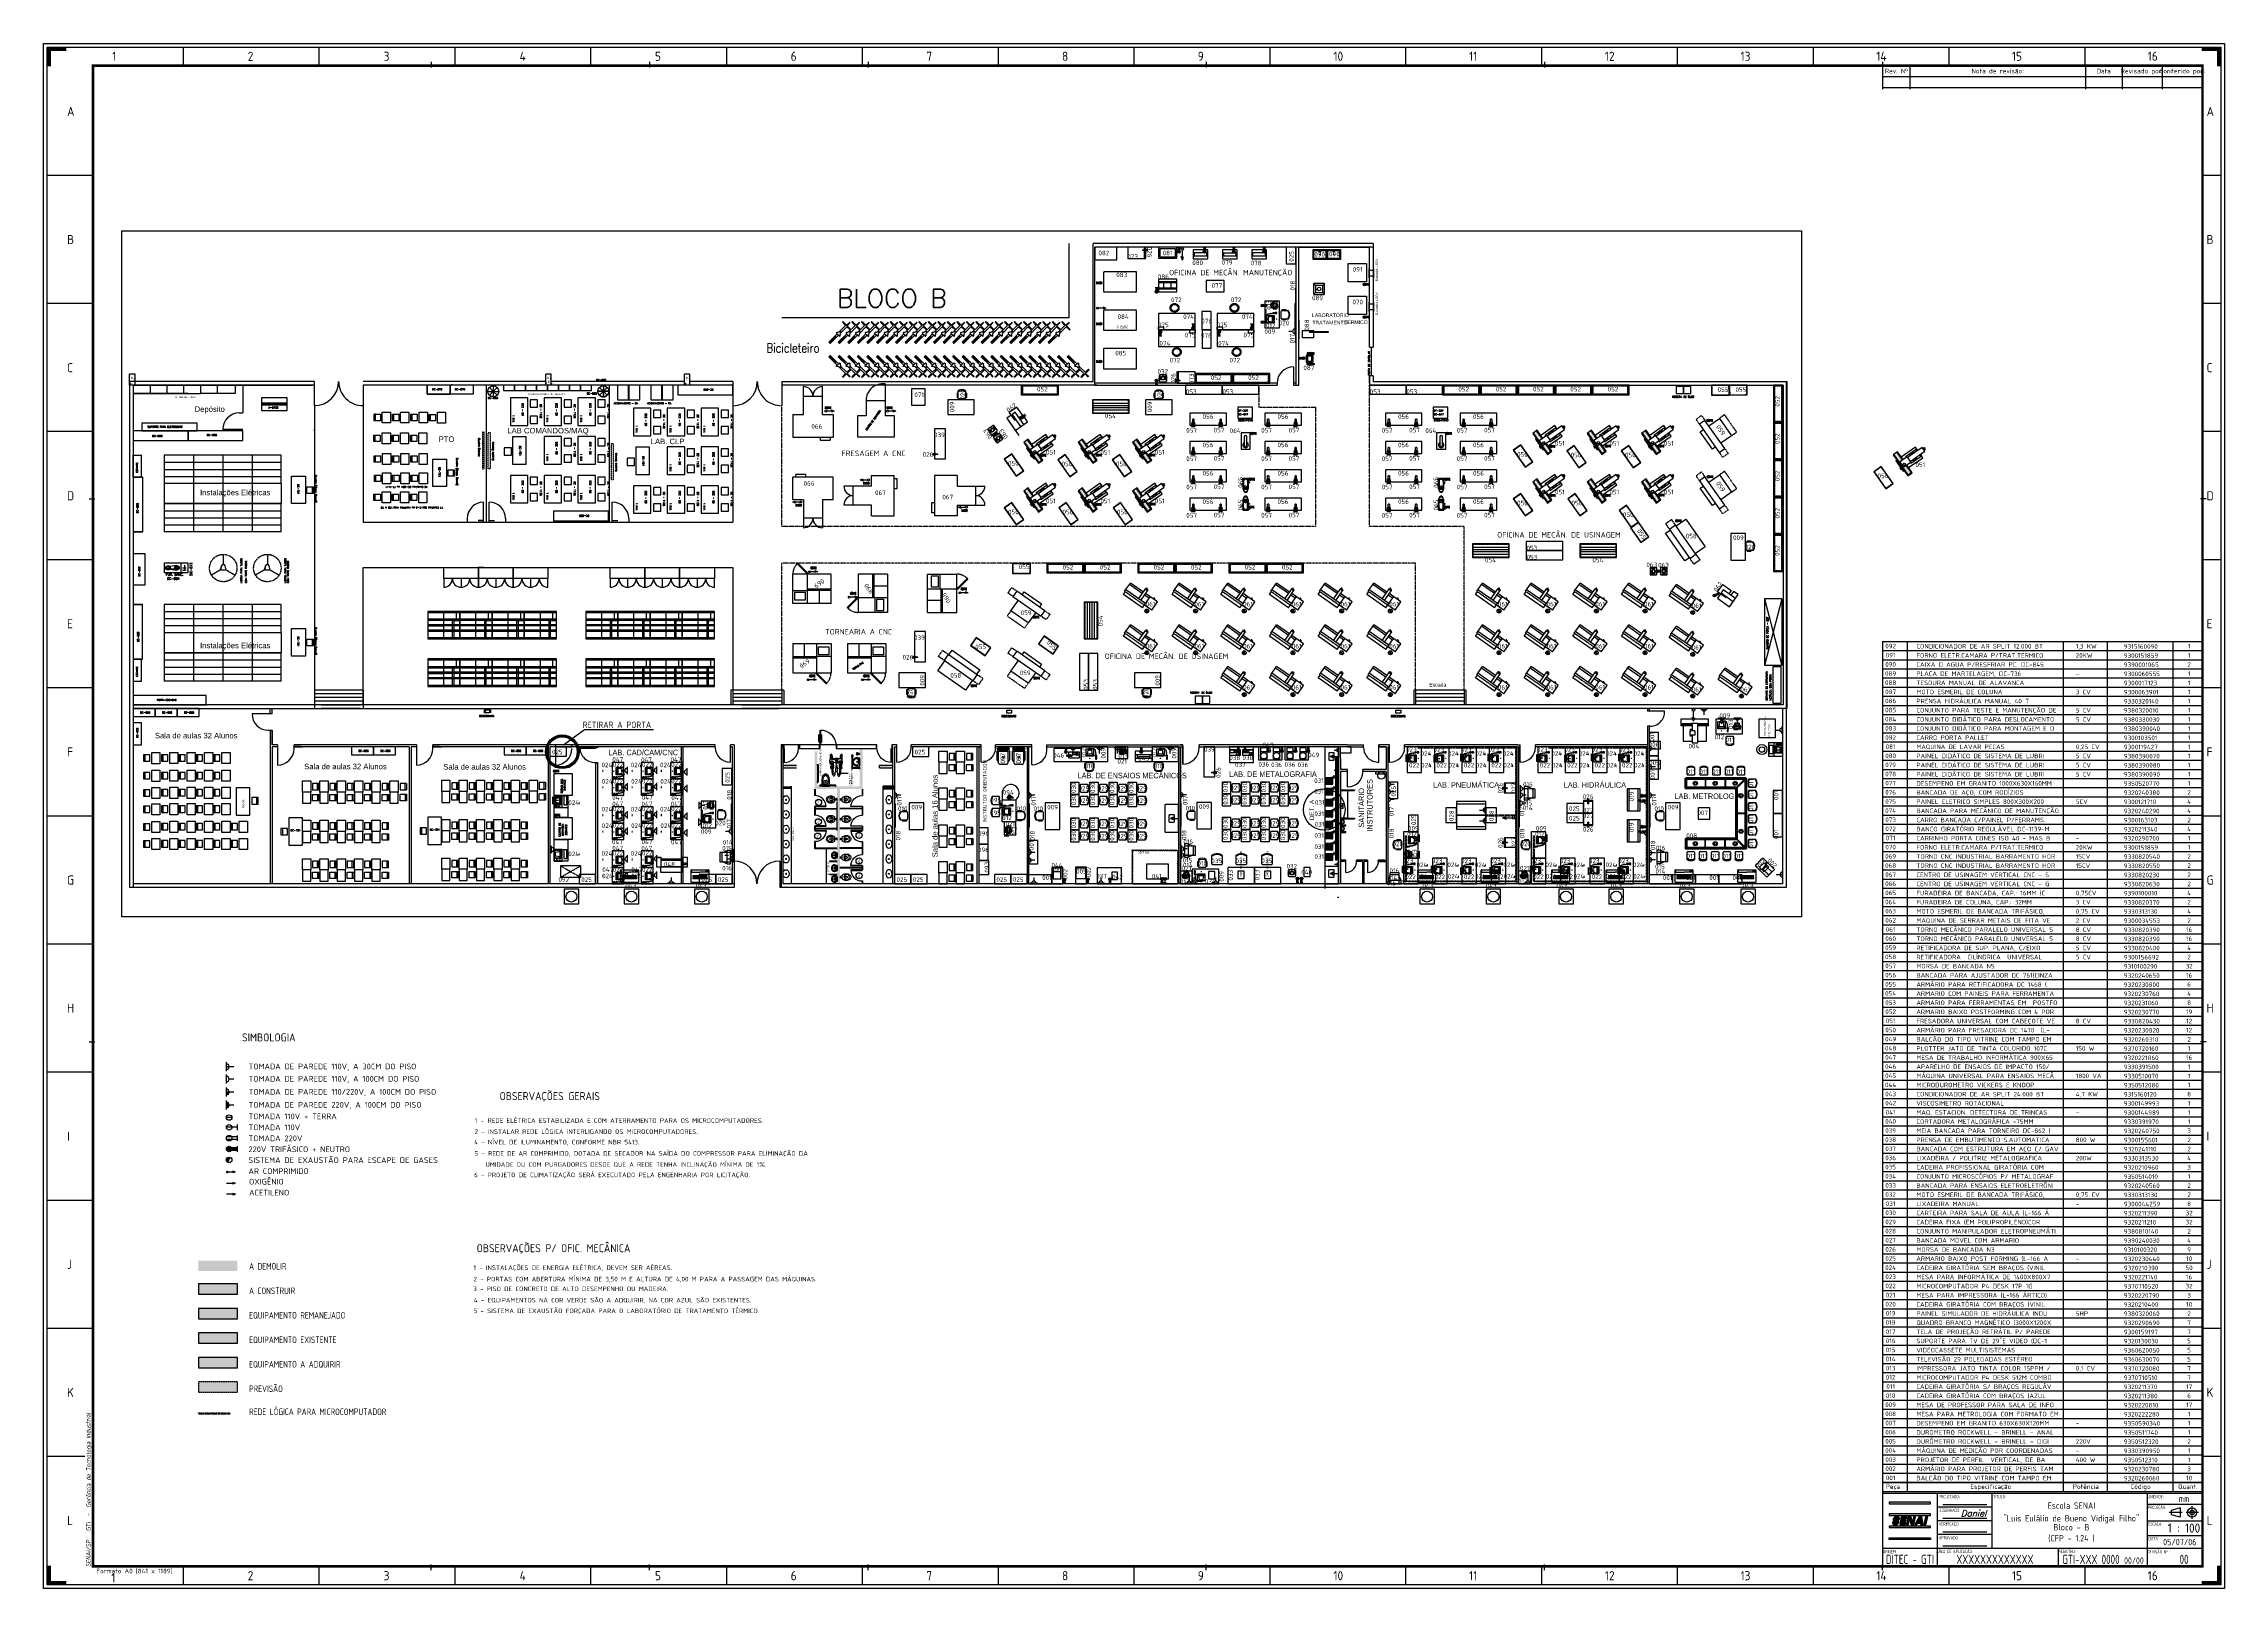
# Model space of a CAD drawing. Header units: millimetres. Extents: x 18768 to 1484868, y -11027 to 520152.
# Drawn here: x 146868 to 266168, y -11027 to 73473 of the extents above; entities that cross this region are included whole.
import ezdxf
from ezdxf.enums import TextEntityAlignment as Align

# ---------------------------------------------------------------- set-up
doc = ezdxf.new("R2010")
doc.units = ezdxf.units.MM
for name, pattern in [('CENTER', [2.71, 2.2, -0.22, 0.07, -0.22]), ('CONTINU', [0]), ('DASHDOT', [1, 0.5, -0.25, 0, -0.25]), ('DASHDOT2', [0.5, 0.25, -0.125, 0, -0.125]), ('DASHED', [0.75, 0.55, -0.2]), ('DASHED2', [9.525, 6.35, -3.175]), ('DASHEDX2', [1.5, 1, -0.5]), ('DIVIDE', [2.15, 1.5, -0.2, 0.05, -0.15, 0.05, -0.2]), ('HIDDEN', [0.375, 0.25, -0.125]), ('HIDDEN2', [4.7625, 3.175, -1.5875])]:
    doc.linetypes.add(name, pattern=pattern)
for name, color, linetype in [('018', 4, 'Continuous'), ('025', 3, 'Continuous'), ('035', 2, 'Continuous'), ('050', 166, 'Continuous'), ('1-PAREDES', 7, 'Continuous'), ('100', 176, 'Continuous'), ('3-MAQUINAS', 5, 'Continuous'), ('4-MOBILIA', 4, 'Continuous'), ('4-MOBÍLIA-OFICINA', 250, 'Continuous'), ('5-COMPUTADORES', 6, 'Continuous'), ('8-TEXTO', 4, 'Continuous'), ('8-TEXTO-DETALHES', 6, 'Continuous'), ('A Construir', 1, 'Continuous'), ('Construir', 251, 'Continuous'), ('esquadrias', 2, 'Continuous'), ('L018-SIMBOLO1', 3, 'Continuous'), ('L018-SIMBOLO2', 92, 'Continuous'), ('L018-SIMBOLO3', 3, 'Continuous'), ('L018-TEXTO', 130, 'Continuous'), ('L025-CONTORNO', 7, 'Continuous'), ('L025-IMAGIN', 1, 'DIVIDE'), ('L025-IMPLANTAÇÃO', 1, 'Continuous'), ('L025-PREVISÃO', 254, 'HIDDEN2'), ('L025-TEXTO', 7, 'Continuous'), ('L025-TRACEJ', 140, 'DASHED'), ('L035-ARRANJO-ADQUIRIR', 102, 'Continuous'), ('L035-ARRANJO-EXISTENTE', 180, 'Continuous'), ('L035-ARRANJO-REMANEJADO', 200, 'Continuous'), ('L035-TEXTO', 40, 'Continuous'), ('L050-TEXTO', 18, 'Continuous'), ('L1-ARRANJO', 5, 'Continuous'), ('L8-TRACEJADO', 4, 'HIDDEN2'), ('L9-DASHDOT', 1, 'DASHDOT2'), ('LCENTRO', 1, 'CENTER'), ('MOBÍLIA', 26, 'Continuous'), ('Muros', 4, 'Continuous'), ('PAREDES', 7, 'Continuous'), ('Sanitários', 2, 'Continuous'), ('Textos', 7, 'Continuous')]:
    doc.layers.add(name, color=color, linetype=linetype)
doc.layers.add('L035-DEMOLIÇÃO', color=40, linetype='Continuous', plot=False)
doc.styles.add('COTAS', font='txt', dxfattribs={"width": 0.8, "height": 300})
doc.styles.add('ISO-CP--18', font='isocp.shx', dxfattribs={"width": 0.75, "height": 180})
doc.styles.add('ISO-CP--25', font='isocp.shx', dxfattribs={"height": 250})
doc.styles.add('ISO-CP--250', font='isocp.shx', dxfattribs={"height": 250})
doc.styles.add('ISO-CP--35', font='isocp.shx', dxfattribs={"height": 350})
doc.styles.add('ISO-CP--50', font='isocp.shx', dxfattribs={"height": 500})
doc.styles.add('Itálico', font='italic.shx', dxfattribs={"height": 500})
doc.styles.add('ROMANS', font='romans', dxfattribs={"width": 0.8, "height": 300})
doc.styles.add('SCRIPTEC', font='scriptc.shx', dxfattribs={"height": 300})
doc.styles.get("Standard").update_dxf_attribs({"font": 'arial.ttf'})
doc.dimstyles.new('ABNT-25-VERDE', dxfattribs={"dimtxt": 1, "dimasz": 250, "dimexe": 130, "dimexo": 130, "dimgap": 130, "dimtad": 1, "dimdsep": 46, "dimtxsty": 'ISO-CP--25', "dimcen": 0, "dimclrd": 3, "dimclre": 3, "dimclrt": 3, "dimaunit": 1, "dimadec": 0, "dimazin": 0, "dimtfac": 130, "dimtmove": 2, "dimatfit": 3, "dimfxl": 1, "dimtolj": 1, "dimarcsym": 0})

# ---------------------------------------------------------------- blocks, each defined once
blk = doc.blocks.new('LOGOS')
at = {"layer": 'L025-CONTORNO'}
h = blk.add_hatch(color=256, dxfattribs=at)
h.paths.add_polyline_path([(4.6, 10), (4.6, 9.9), (4.5, 9.8), (4.5, 9.7), (4.4, 9.7), (4.4, 9.6), (4.3, 9.6), (4.2, 9.6), (4.1, 9.5), (4.1, 9.5), (4, 9.5), (3.9, 9.5), (3.8, 9.5), (3.7, 9.6), (3.6, 9.6), (3.5, 9.7), (3.4, 9.7), (3.4, 9.8), (3.4, 9.9), (3.4, 10), (3.4, 10.1), (2.2, 10.1), (2.2, 9.8), (2.2, 9.6), (2.3, 9.5), (2.3, 9.3), (2.3, 9.3), (2.4, 9.2), (2.4, 9.1), (2.5, 9.1), (2.5, 9), (2.6, 9), (2.6, 8.9), (2.7, 8.9), (2.7, 8.9), (2.7, 8.8), (2.8, 8.8), (2.8, 8.8), (2.9, 8.8), (3, 8.7), (3, 8.7), (3.1, 8.7), (3.1, 8.7), (3.2, 8.7), (3.3, 8.7), (3.4, 8.7), (3.5, 8.7), (3.5, 8.7), (3.6, 8.7), (3.7, 8.7), (3.8, 8.7), (3.9, 8.7), (4, 8.7), (4.1, 8.7), (4.2, 8.7), (4.3, 8.7), (4.4, 8.7), (4.5, 8.8), (4.6, 8.8), (4.6, 8.8), (4.7, 8.8), (4.8, 8.9), (4.9, 8.9), (5, 8.9), (5, 9), (5.1, 9), (5.2, 9.1), (5.2, 9.1), (5.3, 9.2), (5.3, 9.2), (5.4, 9.3), (5.4, 9.3), (5.5, 9.4), (5.5, 9.4), (5.6, 9.5), (5.6, 9.6), (5.7, 9.7), (5.7, 9.7), (5.7, 9.8), (5.7, 9.9), (5.8, 9.9), (5.8, 10), (5.8, 10.1), (5.8, 10.2), (5.8, 10.2), (5.8, 10.3), (5.8, 10.3), (5.8, 10.4), (5.8, 10.5), (5.8, 10.5), (5.8, 10.6), (5.8, 10.6), (5.8, 10.7), (5.7, 10.7), (5.7, 10.7), (5.7, 10.8), (5.6, 10.8), (5.6, 10.8), (5.6, 10.9), (5.5, 10.9), (5.5, 10.9), (5.4, 11), (5.3, 11), (5.3, 11), (5.2, 11), (5.1, 11.1), (5, 11.1), (5, 11.1), (4.9, 11.2), (4.8, 11.2), (4.7, 11.2), (4.6, 11.2), (4.5, 11.3), (4.4, 11.3), (4.4, 11.3), (4.3, 11.4), (4.2, 11.4), (4.1, 11.5), (4, 11.5), (4, 11.6), (3.9, 11.7), (3.9, 11.8), (4, 11.9), (4, 11.9), (4.1, 12), (4.1, 12), (4.2, 12), (4.3, 12), (4.4, 12.1), (4.5, 12.1), (4.6, 12.1), (4.7, 12.1), (4.7, 12), (4.8, 12), (4.9, 11.9), (4.9, 11.8), (4.9, 11.8), (4.9, 11.7), (4.9, 11.6), (6, 11.6), (6, 11.8), (6, 12), (6, 12.2), (6, 12.3), (5.9, 12.4), (5.9, 12.5), (5.8, 12.6), (5.7, 12.6), (5.7, 12.7), (5.6, 12.7), (5.5, 12.7), (5.4, 12.8), (5.3, 12.8), (5.2, 12.8), (5.2, 12.9), (5.1, 12.9), (5, 12.9), (5, 12.9), (4.9, 12.9), (4.8, 12.9), (4.8, 12.9), (4.7, 12.9), (4.6, 12.9), (4.6, 12.9), (4.5, 12.9), (4.4, 12.9), (4.4, 12.9), (4.3, 12.9), (4.2, 12.9), (4.1, 12.9), (4, 12.9), (3.9, 12.8), (3.8, 12.8), (3.8, 12.8), (3.7, 12.8), (3.6, 12.7), (3.5, 12.7), (3.5, 12.6), (3.4, 12.6), (3.3, 12.6), (3.3, 12.5), (3.2, 12.5), (3.1, 12.5), (3.1, 12.4), (3, 12.4), (3, 12.3), (3, 12.3), (2.9, 12.2), (2.9, 12.2), (2.8, 12.1), (2.8, 12.1), (2.8, 12), (2.7, 11.9), (2.7, 11.8), (2.7, 11.8), (2.7, 11.7), (2.7, 11.6), (2.7, 11.5), (2.7, 11.4), (2.7, 11.3), (2.7, 11.2), (2.7, 11.2), (2.7, 11.1), (2.7, 11), (2.8, 11), (2.8, 10.9), (2.8, 10.9), (2.8, 10.8), (2.9, 10.8), (2.9, 10.8), (3, 10.8), (3, 10.7), (3.1, 10.7), (3.1, 10.7), (3.2, 10.7), (3.3, 10.6), (3.3, 10.6), (3.4, 10.6), (3.5, 10.6), (3.6, 10.5), (3.7, 10.5), (3.7, 10.5), (3.8, 10.5), (3.9, 10.4), (4, 10.4), (4.1, 10.4), (4.2, 10.4), (4.3, 10.3), (4.4, 10.3), (4.5, 10.2), (4.5, 10.2), (4.6, 10.1)])
h.paths.add_polyline_path([(6.3, 8.7), (9.4, 8.7), (9.5, 9.6), (7.5, 9.6), (7.7, 10.4), (9.5, 10.4), (9.7, 11.2), (7.9, 11.2), (8.1, 12), (10, 12), (10.2, 12.9), (7, 12.9)])
h.paths.add_polyline_path([(11.6, 11.7), (12.4, 8.7), (13.9, 8.7), (14.8, 12.9), (13.7, 12.9), (13.2, 9.8), (12.5, 12.9), (10.8, 12.9), (10, 8.7), (11, 8.7)])
h = blk.add_hatch(color=256, dxfattribs=at)
h.paths.add_polyline_path([(15.9, 9.5), (17.5, 9.5), (17.6, 8.7), (19, 8.7), (18.3, 12.9), (16.8, 12.9), (14.4, 8.7), (15.5, 8.7)])
h.paths.add_polyline_path([(16.4, 10.4), (17.3, 12), (17.5, 10.4)], flags=16)
h.paths.add_polyline_path([(21.5, 12.9), (20.3, 12.9), (19.4, 8.7), (20.5, 8.7)])
at = {"layer": 'L025-IMPLANTAÇÃO'}
h = blk.add_hatch(color=256, dxfattribs=at)
h.paths.add_polyline_path([(0.5, 21), (0.5, 20.1), (23.1, 20.1), (23.1, 21)])
h.paths.add_polyline_path([(0.5, 14.5), (0.5, 13.7), (23.1, 13.7), (23.1, 14.5)])
h.paths.add_polyline_path([(0.5, 7.9), (0.5, 7.1), (23.1, 7.1), (23.1, 7.9)])
h.paths.add_polyline_path([(0.5, 1.5), (0.5, 0.6), (23.1, 0.6), (23.1, 1.5)])
at = {"layer": 'L025-CONTORNO'}
blk.add_line((4.9, 11.6), (6, 11.6), dxfattribs=at)
for points in [[(2.2, 10.1), (2.2, 9.8), (2.2, 9.6), (2.3, 9.5), (2.3, 9.3), (2.3, 9.3), (2.4, 9.2), (2.4, 9.1), (2.5, 9.1), (2.5, 9), (2.6, 9), (2.6, 8.9), (2.7, 8.9), (2.7, 8.9), (2.7, 8.8), (2.8, 8.8), (2.8, 8.8), (2.9, 8.8), (3, 8.7), (3, 8.7), (3.1, 8.7), (3.1, 8.7), (3.2, 8.7), (3.3, 8.7), (3.4, 8.7), (3.5, 8.7), (3.5, 8.7), (3.6, 8.7), (3.7, 8.7), (3.8, 8.7), (3.9, 8.7), (4, 8.7), (4.1, 8.7), (4.2, 8.7), (4.3, 8.7), (4.4, 8.7), (4.5, 8.8), (4.6, 8.8), (4.6, 8.8), (4.7, 8.8), (4.8, 8.9), (4.9, 8.9), (5, 8.9), (5, 9), (5.1, 9), (5.2, 9.1), (5.2, 9.1), (5.3, 9.2), (5.3, 9.2), (5.4, 9.3), (5.4, 9.3), (5.5, 9.4), (5.5, 9.4), (5.6, 9.5), (5.6, 9.6), (5.7, 9.7), (5.7, 9.7), (5.7, 9.8), (5.7, 9.9), (5.8, 9.9), (5.8, 10), (5.8, 10.1), (5.8, 10.2), (5.8, 10.2), (5.8, 10.3), (5.8, 10.3), (5.8, 10.4), (5.8, 10.5), (5.8, 10.5), (5.8, 10.6), (5.8, 10.6), (5.8, 10.7), (5.7, 10.7), (5.7, 10.7), (5.7, 10.8), (5.6, 10.8), (5.6, 10.8), (5.6, 10.9), (5.5, 10.9), (5.5, 10.9), (5.4, 11), (5.3, 11), (5.3, 11), (5.2, 11), (5.1, 11.1), (5, 11.1), (5, 11.1), (4.9, 11.2), (4.8, 11.2), (4.7, 11.2), (4.6, 11.2), (4.5, 11.3), (4.4, 11.3), (4.4, 11.3), (4.3, 11.4), (4.2, 11.4), (4.2, 11.4), (4.1, 11.5), (4.1, 11.5), (4, 11.5), (4, 11.5), (4, 11.6), (4, 11.6), (4, 11.6), (3.9, 11.6), (3.9, 11.7), (3.9, 11.7), (3.9, 11.7), (3.9, 11.8), (3.9, 11.8), (3.9, 11.8), (4, 11.9), (4, 11.9), (4, 11.9), (4, 11.9), (4, 11.9), (4, 12), (4.1, 12), (4.1, 12), (4.1, 12), (4.2, 12), (4.2, 12), (4.2, 12), (4.3, 12), (4.3, 12), (4.4, 12.1), (4.4, 12.1), (4.5, 12.1), (4.5, 12.1), (4.6, 12.1), (4.6, 12.1), (4.6, 12.1), (4.7, 12), (4.7, 12), (4.7, 12), (4.8, 12), (4.8, 12), (4.8, 12), (4.8, 11.9), (4.9, 11.9), (4.9, 11.9), (4.9, 11.8), (4.9, 11.8), (4.9, 11.7), (4.9, 11.6)], [(6, 11.6), (6, 11.8), (6, 12), (6, 12.2), (6, 12.3), (5.9, 12.4), (5.9, 12.5), (5.8, 12.6), (5.7, 12.6), (5.7, 12.7), (5.6, 12.7), (5.5, 12.7), (5.4, 12.8), (5.3, 12.8), (5.2, 12.8), (5.2, 12.9), (5.1, 12.9), (5, 12.9), (5, 12.9), (4.9, 12.9), (4.8, 12.9), (4.8, 12.9), (4.7, 12.9), (4.6, 12.9), (4.6, 12.9), (4.5, 12.9), (4.4, 12.9), (4.4, 12.9), (4.3, 12.9), (4.2, 12.9), (4.1, 12.9), (4, 12.9), (3.9, 12.8), (3.8, 12.8), (3.8, 12.8), (3.7, 12.8), (3.6, 12.7), (3.5, 12.7), (3.5, 12.6), (3.4, 12.6), (3.3, 12.6), (3.3, 12.5), (3.2, 12.5), (3.1, 12.5), (3.1, 12.4), (3, 12.4), (3, 12.3), (3, 12.3), (2.9, 12.2), (2.9, 12.2), (2.8, 12.1), (2.8, 12.1), (2.8, 12), (2.7, 11.9), (2.7, 11.8), (2.7, 11.8), (2.7, 11.7), (2.7, 11.6), (2.7, 11.5), (2.7, 11.4), (2.7, 11.3), (2.7, 11.2), (2.7, 11.2), (2.7, 11.1), (2.7, 11), (2.8, 11), (2.8, 10.9), (2.8, 10.9), (2.8, 10.8), (2.9, 10.8), (2.9, 10.8), (3, 10.8), (3, 10.7), (3.1, 10.7), (3.1, 10.7), (3.2, 10.7), (3.3, 10.6), (3.3, 10.6), (3.4, 10.6), (3.5, 10.6), (3.6, 10.5), (3.7, 10.5), (3.7, 10.5), (3.8, 10.5), (3.9, 10.4), (4, 10.4), (4.1, 10.4), (4.1, 10.4), (4.2, 10.4), (4.3, 10.3), (4.3, 10.3), (4.3, 10.3), (4.4, 10.3), (4.4, 10.3), (4.4, 10.2), (4.5, 10.2), (4.5, 10.2), (4.5, 10.2), (4.5, 10.2), (4.5, 10.1), (4.6, 10.1), (4.6, 10.1), (4.6, 10.1), (4.6, 10), (4.6, 10), (4.6, 10), (4.6, 9.9), (4.6, 9.9), (4.6, 9.9), (4.5, 9.8), (4.5, 9.8), (4.5, 9.8), (4.5, 9.7), (4.5, 9.7), (4.4, 9.7), (4.4, 9.7), (4.4, 9.6), (4.3, 9.6), (4.3, 9.6), (4.3, 9.6), (4.2, 9.6), (4.2, 9.5), (4.2, 9.5), (4.1, 9.5), (4.1, 9.5), (4, 9.5), (4, 9.5), (3.9, 9.5), (3.9, 9.5), (3.9, 9.5), (3.8, 9.5), (3.8, 9.6), (3.7, 9.6), (3.7, 9.6), (3.6, 9.6), (3.6, 9.6), (3.5, 9.6), (3.5, 9.7), (3.5, 9.7), (3.4, 9.7), (3.4, 9.8), (3.4, 9.8), (3.4, 9.9), (3.4, 10), (3.4, 10.1)], [(3.4, 10.1), (2.2, 10.1)]]:
    blk.add_lwpolyline(points, dxfattribs=at)
for points in [[(7, 12.9), (6.3, 8.7), (9.4, 8.7), (9.5, 9.6), (7.5, 9.6), (7.7, 10.4), (9.5, 10.4), (9.7, 11.2), (7.9, 11.2), (8.1, 12), (10, 12), (10.2, 12.9)], [(10, 8.7), (11, 8.7), (11.6, 11.7), (12.4, 8.7), (13.9, 8.7), (14.8, 12.9), (13.7, 12.9), (13.2, 9.8), (12.5, 12.9), (10.8, 12.9)], [(15.9, 9.5), (17.5, 9.5), (17.6, 8.7), (19, 8.7), (18.3, 12.9), (16.8, 12.9), (14.4, 8.7), (15.5, 8.7)], [(17.5, 10.4), (17.3, 12), (16.4, 10.4)], [(20.3, 12.9), (19.4, 8.7), (20.5, 8.7), (21.5, 12.9)]]:
    blk.add_lwpolyline(points, close=True, dxfattribs=at)
at = {"layer": 'L025-IMPLANTAÇÃO'}
for points in [[(0.5, 21), (0.5, 20.1), (23.1, 20.1), (23.1, 21)], [(0.5, 14.5), (0.5, 13.7), (23.1, 13.7), (23.1, 14.5)], [(0.5, 7.9), (0.5, 7.1), (23.1, 7.1), (23.1, 7.9)], [(0.5, 0.6), (0.5, 1.5), (23.1, 1.5), (23.1, 0.6)]]:
    blk.add_lwpolyline(points, close=True, dxfattribs=at)
blk = doc.blocks.new('A0')
at = {"layer": '018'}
for p, q in [((106301, 4570), (103901, 4570)), ((106301, 3820), (103901, 3820)), ((106301, 3070), (103901, 3070)), ((103901, 2320), (106301, 2320))]:
    blk.add_line(p, q, dxfattribs=at)
at = {"layer": '025'}
for p, q in [((103601, 1200), (103601, 5200)), ((106601, 2200), (106601, 5200)), ((115100, 1200), (115100, 5200)), ((106601, 4450), (103601, 4450)), ((106601, 3700), (103601, 3700)), ((115100, 4600), (118100, 4600)), ((115100, 3700), (118100, 3700)), ((106601, 2950), (103601, 2950)), ((115100, 2900), (118100, 2900)), ((100600, 2200), (118100, 2200)), ((110200, 2200), (110200, 1200))]:
    blk.add_line(p, q, dxfattribs=at)
for points in [[(119300, 84500), (119300, 0), (0, 0), (0, 84500)], [(200, 84300), (119100, 84300), (119100, 200), (200, 200)]]:
    blk.add_lwpolyline(points, close=True, dxfattribs=at)
at = {"layer": '035'}
blk.add_line((100600, 82700), (118100, 82700), dxfattribs=at)
at = {"layer": '050'}
for p, q in [((7631, 84300), (7631, 83300)), ((15062, 84300), (15062, 83300)), ((22493, 84300), (22493, 83300)), ((29924, 84300), (29924, 83300)), ((37355, 84300), (37355, 83300)), ((44786, 84300), (44786, 83300)), ((52217, 84300), (52217, 83300)), ((59648, 84300), (59648, 83300)), ((67079, 84300), (67079, 83300)), ((74510, 84300), (74510, 83300)), ((81941, 84300), (81941, 83300)), ((89372, 84300), (89372, 83300)), ((96803, 84300), (96803, 83300)), ((104234, 84300), (104234, 83300)), ((111665, 84300), (111665, 83300)), ((2700, 77290), (200, 77290)), ((119100, 77290), (118100, 77290)), ((2700, 70282), (200, 70282)), ((119100, 70282), (118100, 70282)), ((2700, 63274), (200, 63274)), ((119100, 63274), (118100, 63274)), ((2700, 56266), (200, 56266)), ((119100, 56266), (118100, 56266)), ((2700, 49258), (200, 49258)), ((119100, 49258), (118100, 49258)), ((2700, 42250), (200, 42250)), ((119100, 42250), (118100, 42250)), ((2700, 35242), (200, 35242)), ((119100, 35242), (118100, 35242)), ((2700, 28234), (200, 28234)), ((119100, 28234), (118100, 28234)), ((2700, 21226), (200, 21226)), ((119100, 21226), (118100, 21226)), ((2700, 14218), (200, 14218)), ((119100, 14218), (118100, 14218)), ((2253, 7210), (200, 7210)), ((119100, 7210), (118100, 7210)), ((100600, 5200), (118100, 5200)), ((116885, 4400), (116385, 4265)), ((116885, 3900), (116385, 4031)), ((7631, 1200), (7631, 200)), ((15062, 1200), (15062, 200)), ((22493, 1200), (22493, 200)), ((29924, 1200), (29924, 200)), ((37355, 1200), (37355, 200)), ((44786, 1200), (44786, 200)), ((52217, 1200), (52217, 200)), ((59648, 1200), (59648, 200)), ((67079, 1200), (67079, 200)), ((74510, 1200), (74510, 200)), ((81941, 1200), (81941, 200)), ((89372, 1200), (89372, 200)), ((96803, 1200), (96803, 200)), ((104234, 1200), (104234, 200)), ((111665, 1200), (111665, 200))]:
    blk.add_line(p, q, dxfattribs=at)
for points in [[(116385, 4265), (116385, 4031)], [(116885, 4400), (116885, 3900)]]:
    blk.add_lwpolyline(points, dxfattribs=at)
for radius in [250, 125]:
    blk.add_circle((117535, 4150), radius, dxfattribs=at)
at = {"layer": '100'}
for p, q in [((21150, 83300), (21250, 83300)), ((21165, 83300), (21235, 83300)), ((21200, 83500), (21200, 83200)), ((33100, 83300), (33200, 83300)), ((33115, 83300), (33185, 83300)), ((33150, 83500), (33150, 83200)), ((45050, 83300), (45150, 83300)), ((45065, 83300), (45135, 83300)), ((45100, 83500), (45100, 83200)), ((63550, 83300), (63650, 83300)), ((63565, 83300), (63635, 83300)), ((63600, 83500), (63600, 83200)), ((82050, 83300), (82150, 83300)), ((82065, 83300), (82135, 83300)), ((82100, 83500), (82100, 83200)), ((2700, 59650), (2700, 59550)), ((118100, 59650), (118100, 59550)), ((2500, 59600), (2800, 59600)), ((2700, 59635), (2700, 59565)), ((118300, 59600), (118000, 59600)), ((118100, 59635), (118100, 59565)), ((2500, 29900), (2800, 29900)), ((2700, 29950), (2700, 29850)), ((2700, 29935), (2700, 29865)), ((118300, 29900), (118000, 29900)), ((118100, 29950), (118100, 29850)), ((118100, 29935), (118100, 29865)), ((21150, 1200), (21250, 1200)), ((21165, 1200), (21235, 1200)), ((21200, 1000), (21200, 1300)), ((33100, 1200), (33200, 1200)), ((33115, 1200), (33185, 1200)), ((33150, 1000), (33150, 1300)), ((45050, 1200), (45150, 1200)), ((45065, 1200), (45135, 1200)), ((45100, 1000), (45100, 1300)), ((63550, 1200), (63650, 1200)), ((63565, 1200), (63635, 1200)), ((63600, 1000), (63600, 1300)), ((82050, 1200), (82150, 1200)), ((82065, 1200), (82135, 1200)), ((82100, 1000), (82100, 1300)), ((100550, 1200), (100650, 1200)), ((100565, 1200), (100635, 1200)), ((100600, 1000), (100600, 1300))]:
    blk.add_line(p, q, dxfattribs=at)
at = {"layer": '100', "const_width": 200}
for points in [[(1250, 84200), (300, 84200), (300, 83250)], [(119000, 83250), (119000, 84200), (118050, 84200)], [(1250, 300), (300, 300), (300, 1250)], [(119000, 1250), (119000, 300), (118050, 300)]]:
    blk.add_lwpolyline(points, dxfattribs=at)
at = {"layer": '100', "const_width": 140}
blk.add_lwpolyline([(2700, 83300), (118100, 83300), (118100, 1200), (2700, 1200)], close=True, dxfattribs=at)
at = {"layer": 'LCENTRO'}
for p, q in [((116985, 4150), (116285, 4150)), ((117885, 4150), (117185, 4150)), ((117535, 3800), (117535, 4500))]:
    blk.add_line(p, q, dxfattribs=at)
at = {"layer": 'L025-CONTORNO', "xscale": 100, "yscale": 100, "zscale": 100}
blk.add_blockref('LOGOS', (100919, 2620), dxfattribs=at)
at = {"layer": '025', "style": 'ISO-CP--25'}
blk.add_text('Formato A0 [841 x 1189]', height=250, dxfattribs=at).set_placement((2888, 824))
at = {"layer": '035', "style": 'ISO-CP--35', "oblique": 5, "width": 0.9}
blk.add_text('SENAI/SP   GTI  -  Gerência de Tecnologia Industrial', height=250, rotation=90, dxfattribs=at).set_placement((2574, 1180))
at = {"layer": '050', "style": 'ISO-CP--50'}
for s, p in [('1', (3751, 83558)), ('2', (11167, 83558)), ('3', (18604, 83558)), ('4', (26041, 83558)), ('5', (33445, 83558)), ('6', (40870, 83558)), ('7', (48290, 83558)), ('8', (55711, 83558)), ('9', (63137, 83558)), ('10', (70560, 83558)), ('11', (77981, 83558)), ('12', (85409, 83558)), ('13', (92832, 83558)), ('14', (100257, 83558)), ('15', (107676, 83558)), ('16', (115105, 83558)), ('A', (1283, 80542)), ('A', (118327, 80542)), ('B', (1283, 73534)), ('B', (118327, 73534)), ('C', (1283, 66524)), ('C', (118327, 66524)), ('D', (1283, 59516)), ('D', (118327, 59516)), ('E', (1283, 52514)), ('E', (118327, 52514)), ('F', (1283, 45502)), ('F', (118327, 45502)), ('G', (1283, 38495)), ('G', (118327, 38495)), ('H', (1283, 31492)), ('H', (118327, 31492)), ('I', (1283, 24481)), ('I', (118327, 24481)), ('J', (1283, 17477)), ('J', (118327, 17477)), ('K', (1283, 10472)), ('K', (118327, 10472)), ('L', (1287, 3458)), ('L', (118331, 3458)), ('1', (3699, 322)), ('2', (11167, 443)), ('3', (18604, 443)), ('4', (26041, 443)), ('5', (33445, 443)), ('6', (40870, 443)), ('7', (48290, 443)), ('8', (55711, 443)), ('9', (63137, 443)), ('10', (70560, 443)), ('11', (77981, 443)), ('12', (85409, 443)), ('13', (92832, 443)), ('14', (100257, 443)), ('15', (107676, 443)), ('16', (115105, 443))]:
    blk.add_text(s, height=500, dxfattribs=at).set_placement(p)
at = {"layer": 'L018-TEXTO', "style": 'ISO-CP--18', "width": 0.75}
for s, p in [('PROJETADO:', (103681, 5109)), ('VERIFICADO:', (103681, 3609)), ('DESENHADO:', (103681, 4359)), ('APROVADO:', (103681, 2859))]:
    blk.add_text(s, height=180, dxfattribs=at).set_placement(p, align=Align.TOP_LEFT)
for s, p in [('TÍTULO:', (106997, 5046)), ('UNIDADE:', (115545, 5017)), ('PROJEÇÃO:', (115612, 4437)), ('ESCALA:', (115517, 3519)), ('DATA:', (115430, 2719)), ('ORIGEM:', (100990, 2013)), ('ÁREA DE APLICAÇÃO:', (104535, 2036)), ('REGISTRO:', (110694, 2020)), ('REVISÃO Nº :', (115710, 2019))]:
    blk.add_text(s, height=180, dxfattribs=at).set_placement(p, align=Align.MIDDLE)
at = {"layer": 'L025-TEXTO', "style": 'ISO-CP--25'}
for s, p in [('Rev. Nº', (101350, 83125)), ('Nota de revisão:', (106899, 83125)), ('Data', (112700, 83125)), ('Revisado por:', (114800, 83125)), ('Conferido por:', (117000, 83125))]:
    blk.add_text(s, height=250, dxfattribs=at).set_placement(p, align=Align.TOP_CENTER)
at = {"layer": 'L035-TEXTO', "style": 'ISO-CP--35'}
blk.add_text('mm', height=350, dxfattribs=at).set_placement((117092, 5075), align=Align.TOP_CENTER)
at = {"layer": 'L050-TEXTO', "style": 'ISO-CP--35', "width": 0.8}
blk.add_text('DITEC - GTI', height=500, dxfattribs=at).set_placement((102095, 1838), align=Align.TOP_CENTER)
blk = doc.blocks.new('Bicicleta')
for points in [[(-1.14, 1.12), (-1.12, 1.14), (-0.94, 0.97), (-0.97, 0.94)], [(-0.79, 0.77), (-0.77, 0.79), (-0.94, 0.97), (-0.97, 0.94)], [(-0.01, -0.01), (0.01, 0.01), (-0.17, 0.19), (-0.19, 0.17)]]:
    blk.add_hatch(color=256).paths.add_polyline_path(points)
for p, q in [((-0.97, 0.94), (-1.14, 1.12)), ((-0.94, 0.97), (-1.12, 1.14)), ((-0.97, 0.94), (-0.79, 0.77)), ((-0.94, 0.97), (-0.77, 0.79)), ((-0.19, 0.17), (-0.01, -0.01)), ((-0.17, 0.19), (0.01, 0.01))]:
    blk.add_line(p, q)
at = {"color": 1}
for points in [[(-0.71, 0.64), (-1.17, 1.1), (-1.1, 1.17), (-0.64, 0.71)], [(-0.52, 0.59), (-0.18, 0.25), (0, 0.42), (0.04, 0.39), (-0.39, -0.04), (-0.42, 0), (-0.25, 0.18), (-0.62, 0.54)]]:
    blk.add_lwpolyline(points, dxfattribs=at)
blk.add_lwpolyline([(-0.71, 0.56, -0.686338), (-0.74, 0.61), (-0.59, 0.75, -0.686338), (-0.54, 0.73, 0.152911), (-0.5, 0.55, -0.794326), (-0.54, 0.51, 0.152911)], format="xyb", close=True, dxfattribs=at)
blk = doc.blocks.new('CADEIRA_RODAS')
at = {"color": 0}
for p, q in [((-0.9, 0.13), (-0.88, 0.16)), ((-0.89, 0.12), (-0.9, 0.13)), ((-0.87, 0.1), (-0.89, 0.12)), ((-0.88, 0.16), (-0.85, 0.17)), ((-0.82, 0.09), (-0.87, 0.1)), ((-0.85, 0.17), (-0.81, 0.18)), ((-0.79, 0.08), (-0.82, 0.09)), ((-0.81, 0.18), (-0.76, 0.18)), ((-0.79, 0.23), (-0.79, 0.18)), ((-0.75, 0.23), (-0.79, 0.23)), ((-0.79, 0.13), (-0.75, 0.15)), ((-0.77, 0.1), (-0.79, 0.13)), ((-0.77, 0.09), (-0.79, 0.08)), ((-0.78, 0.09), (-0.78, 0.06)), ((-0.78, 0.06), (-0.74, 0.06)), ((-0.78, 0.06), (-0.78, 0.06)), ((-0.7, 0.07), (-0.77, 0.1)), ((-0.76, 0.18), (-0.73, 0.17)), ((-0.75, 0.2), (-0.75, 0.23)), ((-0.68, 0.23), (-0.75, 0.23)), ((-0.75, 0.2), (-0.69, 0.2)), ((-0.75, 0.15), (-0.71, 0.17)), ((-0.74, 0.06), (-0.7, 0.06)), ((-0.71, 0.17), (-0.68, 0.19)), ((-0.69, 0.18), (-0.7, 0.19)), ((-0.68, 0.06), (-0.7, 0.07)), ((-0.69, 0.2), (-0.68, 0.2)), ((-0.68, 0.23), (-0.47, 0.23)), ((-0.68, 0.22), (-0.68, 0.23)), ((-0.68, 0.2), (-0.68, 0.22)), ((-0.38, 0.21), (-0.68, 0.21)), ((-0.68, 0.19), (-0.67, 0.19)), ((-0.62, 0.05), (-0.68, 0.06)), ((-0.67, 0.19), (-0.57, 0.17)), ((-0.66, 0.16), (-0.55, 0.17)), ((-0.5, 0.04), (-0.62, 0.05)), ((-0.55, 0.17), (-0.5, 0.17)), ((-0.5, 0.17), (-0.47, 0.16)), ((-0.5, 0.04), (-0.5, 0.05)), ((-0.46, 0.03), (-0.5, 0.04)), ((-0.48, 0.29), (-0.47, 0.29)), ((-0.47, 0.26), (-0.48, 0.26)), ((-0.47, 0.3), (-0.4, 0.29)), ((-0.47, 0.21), (-0.47, 0.3)), ((-0.44, 0.23), (-0.47, 0.22)), ((-0.47, 0.16), (-0.41, 0.14)), ((-0.41, 0.03), (-0.46, 0.03)), ((-0.44, 0.23), (-0.44, 0.3)), ((-0.44, 0.29), (-0.36, 0.29)), ((-0.36, 0.26), (-0.44, 0.26)), ((-0.44, 0.23), (-0.09, 0.23)), ((-0.42, 0.14), (-0.39, 0.15)), ((-0.23, 0.01), (-0.41, 0.03)), ((-0.39, 0.15), (-0.36, 0.14)), ((-0.38, 0.22), (-0.37, 0.23)), ((-0.38, 0.21), (-0.38, 0.22)), ((-0.37, 0.2), (-0.38, 0.21)), ((-0.38, 0.14), (-0.36, 0.14)), ((-0.1, 0.2), (-0.37, 0.2)), ((-0.36, 0.19), (-0.36, 0.15)), ((-0.36, 0.14), (-0.24, 0.15)), ((-0.36, 0.02), (-0.36, -0.03)), ((-0.29, 0.29), (-0.1, 0.29)), ((-0.08, 0.26), (-0.29, 0.26)), ((-0.27, 0.32), (-0.21, 0.32)), ((-0.25, 0.31), (-0.25, 0.29)), ((-0.24, 0.15), (-0.2, 0.15)), ((-0.23, 0.01), (-0.21, 0.03)), ((-0.21, 0.15), (-0.22, 0.14)), ((-0.22, 0.14), (-0.22, 0.13)), ((-0.19, 0.33), (-0.2, 0.33)), ((-0.2, 0.32), (-0.2, 0.33)), ((-0.18, 0.32), (-0.2, 0.32)), ((-0.19, 0.33), (-0.17, 0.34)), ((-0.19, 0.15), (-0.16, 0.16)), ((-0.18, 0.34), (-0.16, 0.36)), ((-0.14, 0.3), (-0.18, 0.32)), ((-0.16, 0.07), (-0.18, 0.03)), ((-0.18, 0.03), (-0.18, -0.01)), ((-0.17, 0.34), (-0.17, 0.35)), ((-0.16, 0.36), (-0.12, 0.36)), ((-0.16, 0.16), (-0.12, 0.17)), ((-0.13, 0.13), (-0.16, 0.07)), ((-0.1, 0.3), (-0.14, 0.3)), ((-0.11, 0.17), (-0.13, 0.14)), ((-0.13, 0.14), (-0.13, 0.12)), ((-0.12, 0.36), (-0.08, 0.34)), ((-0.09, 0.33), (-0.11, 0.3)), ((-0.11, 0.3), (-0.07, 0.27)), ((-0.09, 0.19), (-0.11, 0.17)), ((-0.1, 0.01), (-0.11, -0.01)), ((-0.09, 0.03), (-0.1, 0.01)), ((-0.08, 0.34), (-0.09, 0.33)), ((-0.07, 0.27), (-0.09, 0.22)), ((-0.09, 0.22), (-0.09, 0.2)), ((-0.07, 0.21), (-0.09, 0.19)), ((-0.07, 0.04), (-0.09, 0.03)), ((-0.08, 0.34), (-0.07, 0.35)), ((-0.07, 0.35), (0.02, 0.33)), ((-0.03, 0.07), (-0.07, 0.05)), ((-0.07, 0.05), (-0.07, 0.04)), ((-0.07, 0.04), (-0.07, 0.02)), ((-0.07, 0.02), (-0.07, -0.01)), ((-0.05, 0), (-0.05, -0.03)), ((-0.03, 0.05), (0.01, 0.08)), ((0.01, 0.08), (-0.03, 0.07)), ((0, 0.02), (-0.01, 0)), ((0.01, 0.21), (0, 0.2)), ((0, 0.2), (0.02, 0.16)), ((0.04, 0.3), (0.01, 0.21)), ((0.04, 0.08), (0.01, 0.08)), ((0.02, 0.33), (0.03, 0.32)), ((0.09, 0.22), (0.02, 0.22)), ((0.09, 0.21), (0.02, 0.21)), ((0.02, 0.16), (0.03, 0.12)), ((0.03, 0.12), (0.02, 0.08)), ((0.03, 0.32), (0.04, 0.3)), ((0.29, 0.26), (0.04, 0.26)), ((0.04, 0.21), (0.06, 0.14)), ((0.05, 0.06), (0.04, 0.08)), ((0.05, 0.06), (0.04, 0.05)), ((0.05, 0.32), (0.27, 0.32)), ((0.05, 0.29), (0.29, 0.29)), ((0.07, 0.05), (0.05, 0.06)), ((0.06, 0.14), (0.08, 0.07)), ((0.07, 0.03), (0.07, 0.05)), ((0.07, 0.01), (0.07, 0.03)), ((0.07, -0.02), (0.07, 0.01)), ((0.08, 0.07), (0.08, -0.01)), ((0.09, 0.23), (0.09, 0.2)), ((0.2, 0.23), (0.09, 0.23)), ((0.09, 0.2), (0.2, 0.2)), ((0.2, 0.2), (0.2, 0.23)), ((0.26, 0.31), (0.26, 0.29)), ((-0.91, -0.13), (-0.9, -0.12)), ((-0.91, -0.15), (-0.91, -0.13)), ((-0.9, -0.16), (-0.91, -0.15)), ((-0.9, -0.12), (-0.88, -0.1)), ((-0.84, -0.18), (-0.9, -0.16)), ((-0.88, -0.1), (-0.82, -0.08)), ((-0.79, -0.17), (-0.84, -0.18)), ((-0.82, -0.08), (-0.77, -0.09)), ((-0.81, -0.13), (-0.8, -0.11)), ((-0.77, -0.16), (-0.81, -0.13)), ((-0.8, -0.11), (-0.76, -0.09)), ((-0.79, -0.08), (-0.75, -0.08)), ((-0.78, -0.17), (-0.79, -0.17)), ((-0.79, -0.25), (-0.79, -0.18)), ((-0.79, -0.25), (-0.74, -0.25)), ((-0.7, -0.17), (-0.77, -0.16)), ((-0.76, -0.09), (-0.7, -0.06)), ((-0.75, -0.21), (-0.75, -0.24)), ((-0.75, -0.21), (-0.69, -0.21)), ((-0.75, -0.24), (-0.69, -0.24)), ((-0.7, -0.06), (-0.65, -0.05)), ((-0.66, -0.17), (-0.7, -0.17)), ((-0.69, -0.21), (-0.69, -0.18)), ((-0.68, -0.21), (-0.69, -0.21)), ((-0.69, -0.24), (-0.68, -0.24)), ((-0.67, -0.22), (-0.68, -0.21)), ((-0.38, -0.22), (-0.68, -0.22)), ((-0.68, -0.24), (-0.67, -0.22)), ((-0.68, -0.24), (-0.47, -0.24)), ((-0.47, -0.17), (-0.66, -0.17)), ((-0.65, -0.05), (-0.58, -0.07)), ((-0.61, -0.08), (-0.57, -0.06)), ((-0.57, -0.06), (-0.51, -0.06)), ((-0.51, -0.06), (-0.44, -0.07)), ((-0.48, -0.13), (-0.48, -0.12)), ((-0.47, -0.27), (-0.48, -0.27)), ((-0.48, -0.3), (-0.47, -0.3)), ((-0.37, -0.17), (-0.47, -0.17)), ((-0.47, -0.22), (-0.47, -0.31)), ((-0.44, -0.24), (-0.47, -0.23)), ((-0.47, -0.31), (-0.4, -0.3)), ((-0.45, -0.07), (-0.36, -0.04)), ((-0.44, -0.24), (-0.44, -0.3)), ((-0.44, -0.24), (-0.08, -0.24)), ((-0.36, -0.26), (-0.44, -0.27)), ((-0.44, -0.3), (-0.36, -0.29)), ((-0.37, -0.21), (-0.38, -0.22)), ((-0.38, -0.22), (-0.38, -0.23)), ((-0.38, -0.23), (-0.37, -0.24)), ((-0.35, -0.16), (-0.37, -0.17)), ((-0.09, -0.21), (-0.37, -0.21)), ((-0.36, -0.04), (-0.28, -0.01)), ((-0.36, -0.17), (-0.36, -0.21)), ((-0.22, -0.16), (-0.35, -0.16)), ((-0.29, -0.26), (-0.09, -0.26)), ((-0.17, -0.29), (-0.29, -0.29)), ((-0.28, -0.01), (-0.23, 0)), ((-0.27, -0.31), (-0.18, -0.31)), ((-0.25, -0.29), (-0.25, -0.31)), ((-0.21, -0.04), (-0.22, -0.02)), ((-0.18, -0.14), (-0.22, -0.16)), ((-0.15, -0.15), (-0.19, -0.14)), ((-0.18, -0.01), (-0.16, -0.08)), ((-0.18, -0.29), (-0.18, -0.3)), ((-0.18, -0.3), (-0.17, -0.3)), ((-0.16, -0.31), (-0.18, -0.32)), ((-0.18, -0.32), (-0.17, -0.33)), ((-0.13, -0.28), (-0.17, -0.29)), ((-0.17, -0.3), (-0.16, -0.31)), ((-0.17, -0.33), (-0.12, -0.34)), ((-0.16, -0.08), (-0.14, -0.11)), ((-0.11, -0.14), (-0.15, -0.15)), ((-0.14, -0.11), (-0.11, -0.13)), ((-0.1, -0.28), (-0.13, -0.28)), ((-0.12, -0.34), (-0.1, -0.34)), ((-0.11, -0.01), (-0.11, -0.03)), ((-0.11, -0.03), (-0.06, -0.08)), ((-0.11, -0.12), (-0.1, -0.15)), ((-0.1, -0.15), (-0.09, -0.17)), ((-0.06, -0.24), (-0.1, -0.28)), ((-0.1, -0.29), (-0.1, -0.28)), ((-0.08, -0.3), (-0.1, -0.29)), ((-0.1, -0.34), (-0.06, -0.31)), ((-0.09, -0.17), (-0.06, -0.19)), ((-0.07, -0.18), (-0.08, -0.21)), ((-0.08, -0.21), (-0.07, -0.23)), ((-0.06, -0.31), (-0.08, -0.3)), ((-0.07, -0.01), (-0.04, -0.05)), ((-0.07, -0.23), (-0.06, -0.24)), ((-0.06, -0.08), (-0.03, -0.09)), ((-0.06, -0.31), (-0.02, -0.3)), ((-0.04, -0.05), (-0.05, -0.06)), ((-0.05, -0.06), (-0.05, -0.08)), ((-0.04, -0.05), (0.03, -0.03)), ((-0.04, -0.31), (0.27, -0.31)), ((-0.03, -0.09), (0.02, -0.09)), ((-0.01, 0), (-0.02, -0.01)), ((-0.02, -0.3), (0.04, -0.28)), ((0.02, -0.09), (0.06, -0.06)), ((0.04, -0.12), (0.03, -0.08)), ((0.03, -0.16), (0.04, -0.12)), ((0.29, -0.29), (0.03, -0.29)), ((0.05, -0.23), (0.04, -0.16)), ((0.04, -0.28), (0.05, -0.23)), ((0.07, -0.11), (0.05, -0.17)), ((0.05, -0.26), (0.29, -0.26)), ((0.06, -0.06), (0.07, -0.02)), ((0.09, -0.21), (0.06, -0.21)), ((0.09, -0.23), (0.06, -0.23)), ((0.08, -0.01), (0.07, -0.11)), ((0.2, -0.21), (0.09, -0.21)), ((0.09, -0.21), (0.09, -0.23)), ((0.09, -0.23), (0.2, -0.23)), ((0.2, -0.23), (0.2, -0.21)), ((0.26, -0.3), (0.26, -0.29))]:
    blk.add_line(p, q, dxfattribs=at)
for centre, radius, start, end in [((-0.48, 0.27), 0.0145, 90, 270), ((-0.36, 0.27), 0.0145, 270, 90), ((-0.29, 0.27), 0.0149, 90, 270), ((0.29, 0.27), 0.0149, 270, 90), ((-0.48, -0.28), 0.0145, 92.6629, 272.6629), ((-0.36, -0.28), 0.0145, 272.6629, 92.6629), ((-0.29, -0.27), 0.0149, 90, 270), ((0.29, -0.27), 0.0149, 270, 90)]:
    blk.add_arc(centre, radius, start, end, dxfattribs=at)
for p in [(-0.09, -0.02), (-0.08, 0), (-0.08, -0.04)]:
    blk.add_point(p, dxfattribs=at)
blk = doc.blocks.new('LAVPQ-PL')
blk.add_line((0, 0), (0.01, 0))
for points in [[(0, -0.19), (0, 0.19, -1.947368)], [(0.11, -0.16, 0.218943), (0.13, -0.17, 1.213584), (0.13, 0.18, 0.218943), (0.11, 0.16, 0.264013)]]:
    blk.add_lwpolyline(points, format="xyb", close=True)
blk.add_lwpolyline([(0.01, -0.12), (0.01, -0.08, -0.414214), (0.02, -0.07), (0.06, -0.07, -0.312113), (0.07, -0.08, 0.063016), (0.1, -0.16, 0.063016)], format="xyb")
for centre, radius in [((0.04, 0.12), 0.0176), ((0.14, 0), 0.0241), ((0.14, 0), 0.0115)]:
    blk.add_circle(centre, radius)
blk = doc.blocks.new('cubem-pl')
at = {"linetype": 'Continuous'}
for radius in [0.024, 0.012]:
    blk.add_circle((0.27, 0), radius, dxfattribs=at)
for centre, radius, start, end in [((0.36, 0), 0.264, 142.4959, 217.5041), ((0.27, 0.08), 0.139, 37.5041, 142.4959), ((0.17, 0), 0.264, 322.4959, 37.5041), ((0.27, -0.08), 0.139, 217.5041, 322.4959)]:
    blk.add_arc(centre, radius, start, end)
blk = doc.blocks.new('nomacab1')
blk.add_circle((0, 0), 0.414)
at = {"color": 3}
blk.add_attdef('ACAB', text='', height=0.25, dxfattribs=at).set_placement((0.01, 0), align=Align.MIDDLE)
blk = doc.blocks.new('bac-pl')
for p, q in [((0, 0), (0.01, 0)), ((0.02, 0.02), (0.1, 0.02)), ((0.02, -0.02), (0.1, -0.02))]:
    blk.add_line(p, q)
for points in [[(0, -0.05, 0.414214), (0.02, -0.02), (0.02, 0.02, 0.414483), (0, 0.05)], [(0.13, 0.05, 0.414483), (0.1, 0.02), (0.1, -0.02, 0.414214), (0.13, -0.05)]]:
    blk.add_lwpolyline(points, format="xyb")
for points in [[(0.13, 0.1), (0.13, -0.1, 0.056984), (0.16, -0.13, 0.085116), (0.25, -0.17, 0.090221), (0.34, -0.18, 0.074494), (0.44, -0.17, 0.085116), (0.52, -0.13, 0.106255), (0.57, -0.07, 0.128271), (0.59, 0, 0.128271), (0.57, 0.07, 0.106255), (0.52, 0.13, 0.085116), (0.44, 0.17, 0.074494), (0.34, 0.18, 0.074494), (0.24, 0.17, 0.085116), (0.16, 0.13, 0.056984)], [(0.3, 0.05, 0.326276), (0.28, 0.04, 0.155871), (0.28, -0.04, 0.326276), (0.3, -0.05), (0.36, -0.05, 1), (0.36, 0.05)]]:
    blk.add_lwpolyline(points, format="xyb", close=True)
blk.add_circle((0.37, 0), 0.15)
blk = doc.blocks.new('mic-pl')
for points in [[(0, -0.29), (0, -0.29, -0.008051), (-0.03, -0.29, -0.08407), (-0.08, -0.28, -0.022672), (-0.11, -0.27, -0.027927), (-0.13, -0.26, -0.144523), (-0.18, -0.19, -0.34805), (-0.12, 0, -0.162816), (-0.11, 0), (0, 0), (0.11, 0, -0.162816), (0.12, 0, -0.34805), (0.18, -0.19, -0.144523), (0.13, -0.26, -0.027927), (0.11, -0.27, -0.022672), (0.08, -0.28, -0.08407), (0.03, -0.29, -0.008051), (0, -0.29)], [(0, -0.25), (-0.01, -0.25, -0.102017), (-0.09, -0.23, -0.100634), (-0.14, -0.2, -0.31043), (-0.14, -0.16, -0.029837), (-0.14, -0.15, -0.193887), (-0.08, -0.1, -0.096635), (0, -0.09, -0.096635), (0.08, -0.1, -0.193887), (0.14, -0.15, -0.029837), (0.14, -0.16, -0.31043), (0.14, -0.2, -0.100634), (0.09, -0.23, -0.102017), (0.01, -0.25)]]:
    blk.add_lwpolyline(points, format="xyb", close=True)
for points in [[(-0.05, 0, 0.473116), (-0.06, -0.01), (-0.05, -0.03, 0.362542), (-0.04, -0.03), (-0.03, -0.03, -0.564769), (-0.02, -0.04)], [(0.05, 0, -0.473116), (0.06, -0.01), (0.05, -0.03, -0.362542), (0.04, -0.03), (0.03, -0.03, 0.564769), (0.02, -0.04)], [(-0.02, -0.06, 0.100603), (-0.1, -0.08, 0.114611), (-0.16, -0.12, 0.309836), (-0.18, -0.21, 0.309836)], [(-0.15, -0.16), (-0.15, -0.16, 0.189039), (-0.15, -0.2, 0.189014), (-0.08, -0.26, 0.116802), (0, -0.27, 0.116802), (0.08, -0.26, 0.189014), (0.15, -0.2, 0.189039), (0.15, -0.16), (0.15, -0.16)], [(-0.08, 0), (-0.06, -0.03, 0.1805), (-0.05, -0.04), (-0.03, -0.04, -0.35029), (-0.03, -0.05, 0.252034), (-0.02, -0.06)], [(0.08, 0), (0.06, -0.03, -0.1805), (0.05, -0.04), (0.03, -0.04, 0.35029), (0.03, -0.05, -0.252034), (0.02, -0.06)], [(0.02, -0.06, -0.100603), (0.1, -0.08, -0.114611), (0.16, -0.12, -0.309836), (0.18, -0.21, -0.309836)]]:
    blk.add_lwpolyline(points, format="xyb")
for centre, radius in [((-0.02, -0.15), 0.0035), ((0, -0.05), 0.024), ((-0.02, -0.14), 0.0035), ((-0.02, -0.17), 0.0035), ((0, -0.05), 0.0075), ((0, -0.13), 0.0035), ((0, -0.15), 0.0035), ((0, -0.18), 0.0035), ((0.02, -0.14), 0.0035), ((0.02, -0.17), 0.0035), ((0.02, -0.15), 0.0035)]:
    blk.add_circle(centre, radius)
at = {"linetype": 'DASHDOT'}
blk.add_circle((0, -0.15), 0.024, dxfattribs=at)
blk = doc.blocks.new('BL_SENAI_id9320220810')
at = {"layer": 'L025-CONTORNO', "color": 0}
blk.add_lwpolyline([(-688, 238), (112, 238), (112, 1688), (-688, 1688)], close=True, dxfattribs=at)
at = {"layer": 'L025-TEXTO', "style": 'ISO-CP--25'}
blk.add_attdef('rmp_mt_codmaterial', (15, 15), '', height=40, dxfattribs=at)
at = {"layer": 'L025-TEXTO', "style": 'ISO-CP--25', "flags": 1}
for tag in ['rmp_mt_nomeunid', 'rmp_mt_potencia', 'rmp_mt_cod']:
    blk.add_attdef(tag, (15, 15), '', height=40, dxfattribs=at)
blk = doc.blocks.new('BL_SENAI_id9330820400')
at = {"layer": 'L1-ARRANJO', "color": 0}
for points in [[(-1485, 714), (-1485, 1424), (-325, 1424), (-325, 714)], [(-325, 354), (-325, 149), (-1485, 149), (-1485, 354)]]:
    blk.add_lwpolyline(points, dxfattribs=at)
blk.add_lwpolyline([(35, 714), (-1845, 714), (-1845, 354), (35, 354)], close=True, dxfattribs=at)
at = {"layer": 'L9-DASHDOT', "color": 0}
for points in [[(-325, 1424), (-325, 1769), (-1485, 1769), (-1485, 1424)], [(-1845, 354), (-2180, 354), (-2180, 714), (-1845, 714)], [(35, 714), (370, 714), (370, 354), (35, 354)]]:
    blk.add_lwpolyline(points, dxfattribs=at)
at = {"layer": 'L025-TEXTO', "style": 'ISO-CP--25'}
blk.add_attdef('rmp_mt_codmaterial', (15, 15), '', height=40, dxfattribs=at)
at = {"layer": 'L025-TEXTO', "style": 'ISO-CP--25', "flags": 1}
for tag in ['rmp_mt_nomeunid', 'rmp_mt_potencia', 'rmp_mt_cod']:
    blk.add_attdef(tag, (15, 15), '', height=40, dxfattribs=at)
blk = doc.blocks.new('BL_SENAI_id9320230800')
at = {"layer": 'L035-ARRANJO-EXISTENTE', "color": 0}
blk.add_lwpolyline([(-321, -160), (655, -160), (655, 376), (-321, 376)], close=True, dxfattribs=at)
at = {"layer": 'L035-ARRANJO-EXISTENTE', "color": 0, "linetype": 'HIDDEN2'}
blk.add_lwpolyline([(-303, -142), (637, -142), (637, 358), (-303, 358)], close=True, dxfattribs=at)
at = {"layer": 'L025-TEXTO', "style": 'ISO-CP--25'}
blk.add_attdef('rmp_mt_codmaterial', (15, 15), '', height=40, dxfattribs=at)
at = {"layer": 'L025-TEXTO', "style": 'ISO-CP--25', "flags": 1}
for tag in ['rmp_mt_nomeunid', 'rmp_mt_potencia', 'rmp_mt_cod']:
    blk.add_attdef(tag, (15, 15), '', height=40, dxfattribs=at)
blk = doc.blocks.new('BL_SENAI_id9330820540')
at = {"layer": 'L025-TRACEJ', "color": 0}
blk.add_arc((-499, 243, 80), 800, 76.41668, 125, dxfattribs=at)
at = {"layer": 'L035-ARRANJO-EXISTENTE', "color": 0}
for p, q in [((-2268, -19, 80), (-958, 898, 80)), ((-1720, 242, 80), (-2048, 12, 80)), ((-2048, 12, 80), (-1703, -479, 80)), ((-1809, -675, 80), (-499, 243, 80)), ((-1376, -250, 80), (-1720, 242, 80)), ((-1244, -279, 80), (-1703, 376, 80)), ((241, -814, 80), (-958, 898, 80)), ((-360, 1031, 80), (-499, 243, 80)), ((-499, 243, 80), (-449, 234, 80)), ((-449, 234, 80), (-310, 1022, 80)), ((-310, 1022, 80), (-360, 1031, 80)), ((-1069, -1731, 80), (-2268, -19, 80)), ((-1703, -479, 80), (-1376, -250, 80)), ((-792, -750, 80), (-1439, -1203, 80)), ((-1219, -262, 80), (-480, -1319, 80)), ((-1162, -222, 80), (-422, -1278, 80)), ((-1069, -1731, 80), (241, -814, 80))]:
    blk.add_line(p, q, dxfattribs=at)
at = {"layer": 'L025-TEXTO', "style": 'ISO-CP--25'}
blk.add_attdef('rmp_mt_codmaterial', (15, 15), '', height=40, dxfattribs=at)
at = {"layer": 'L025-TEXTO', "style": 'ISO-CP--25', "flags": 1}
for tag in ['rmp_mt_nomeunid', 'rmp_mt_potencia', 'rmp_mt_cod']:
    blk.add_attdef(tag, (15, 15), '', height=40, dxfattribs=at)
blk = doc.blocks.new('BL_SENAI_id9330820550')
at = {"layer": 'L025-TRACEJ', "color": 0}
blk.add_arc((207, 755), 800, 76.41668, 125, dxfattribs=at)
at = {"layer": 'L035-ARRANJO-EXISTENTE', "color": 0}
for p, q in [((-1563, 492), (-252, 1410)), ((946, -302), (-252, 1410)), ((346, 1543), (207, 755)), ((256, 746), (395, 1534)), ((395, 1534), (346, 1543)), ((-364, -1220), (-1563, 492)), ((-1015, 754), (-1342, 524)), ((-1342, 524), (-998, 33)), ((-1104, -163), (207, 755)), ((-671, 262), (-1015, 754)), ((-539, 233), (-998, 888)), ((-998, 33), (-671, 262)), ((-514, 250), (226, -807)), ((-457, 290), (283, -766)), ((207, 755), (256, 746)), ((-87, -238), (-734, -691)), ((-364, -1220), (946, -302))]:
    blk.add_line(p, q, dxfattribs=at)
at = {"layer": 'L025-TEXTO', "style": 'ISO-CP--18'}
blk.add_attdef('rmp_mt_codmaterial', (15, 15), '', height=40, dxfattribs=at)
at = {"layer": 'L025-TEXTO', "style": 'ISO-CP--18', "flags": 1}
for tag in ['rmp_mt_nomeunid', 'rmp_mt_potencia', 'rmp_mt_cod']:
    blk.add_attdef(tag, (15, 15), '', height=40, dxfattribs=at)
blk = doc.blocks.new('BL_SENAI_id9330820430')
at = {"layer": 'L035-ARRANJO-EXISTENTE', "color": 0}
for p, q in [((-1155, 673), (-395, -412)), ((-695, 408), (-971, 803)), ((-572, 76), (-599, 116)), ((-519, 113), (-572, 76)), ((-545, 150), (-519, 113)), ((-211, -283), (-487, 112)), ((-359, -5), (410, 533)), ((410, 533), (281, 718)), ((-395, -412), (-211, -283))]:
    blk.add_line(p, q, dxfattribs=at)
for points in [[(-664, 430), (-962, 855), (-1207, 683), (-404, -464), (-159, -292), (-456, 133)], [(-1007, 396), (-1056, 361), (-655, -212), (-605, -177)], [(138, 922), (8, 1107), (-761, 568)], [(-271, 331), (527, 890), (383, 1095), (-415, 536)]]:
    blk.add_lwpolyline(points, dxfattribs=at)
at = {"layer": 'L035-ARRANJO-EXISTENTE', "color": 0, "const_width": 10}
for points in [[(-815, 318), (-1094, 717)], [(-756, 365), (-1032, 760)], [(-334, -369), (-613, 30)], [(-272, -326), (-548, 69)]]:
    blk.add_lwpolyline(points, dxfattribs=at)
at = {"layer": 'L035-ARRANJO-EXISTENTE', "color": 0}
blk.add_lwpolyline([(-748, -136), (-831, -17), (-805, 2), (-721, -118)], close=True, dxfattribs=at)
blk.add_lwpolyline([(-662, 50), (-812, 265, -0.4142136), (-800, 335), (-488, 553, -0.4142136), (-418, 541), (-268, 326, -0.4142136), (-280, 256), (-592, 38, -0.4142136)], format="xyb", close=True, dxfattribs=at)
for points in [[(-491, 551), (-497, 560, -0.4142136), (-484, 629), (-4, 966, -0.4142136), (65, 953), (104, 899)], [(247, 694), (285, 639, -0.4142136), (273, 570), (-207, 234, -0.4142136), (-277, 246), (-283, 255)]]:
    blk.add_lwpolyline(points, format="xyb", dxfattribs=at)
for centre, radius in [((-598, 175), 59.7), ((493, 1019), 9.04)]:
    blk.add_circle(centre, radius, dxfattribs=at)
for centre, radius, start, end in [((-106, 600), 209, 71.71203, 178.28797), ((-106, 600), 209, 251.71203, 358.28797), ((493, 1019), 61.7, 255.73699, 174.26301)]:
    blk.add_arc(centre, radius, start, end, dxfattribs=at)
at = {"layer": 'L025-TEXTO', "style": 'ISO-CP--18'}
blk.add_attdef('rmp_mt_codmaterial', (15, 15), '', height=40, dxfattribs=at)
at = {"layer": 'L025-TEXTO', "style": 'ISO-CP--18', "flags": 1}
for tag in ['rmp_mt_nomeunid', 'rmp_mt_potencia', 'rmp_mt_cod']:
    blk.add_attdef(tag, (15, 15), '', height=40, dxfattribs=at)
blk = doc.blocks.new('BL_SENAI_id9320290700')
at = {"layer": 'L035-ARRANJO-ADQUIRIR', "color": 0}
blk.add_lwpolyline([(-435, -311), (465, -311), (465, 439), (-435, 439)], close=True, dxfattribs=at)
at = {"layer": 'L025-TEXTO', "style": 'ISO-CP--50'}
blk.add_attdef('rmp_mt_codmaterial', (15, 15), '', height=40, dxfattribs=at)
at = {"layer": 'L025-TEXTO', "style": 'ISO-CP--50', "flags": 1}
for tag in ['rmp_mt_nomeunid', 'rmp_mt_potencia', 'rmp_mt_cod']:
    blk.add_attdef(tag, (15, 15), '', height=40, dxfattribs=at)
blk = doc.blocks.new('BL_SENAI_id9320230820')
at = {"layer": 'L035-ARRANJO-EXISTENTE', "color": 0}
blk.add_lwpolyline([(-449, -183), (691, -183), (691, 317), (-449, 317)], close=True, dxfattribs=at)
at = {"layer": 'L035-ARRANJO-EXISTENTE', "color": 0, "linetype": 'HIDDEN2'}
blk.add_lwpolyline([(-431, -165), (673, -165), (673, 299), (-431, 299)], close=True, dxfattribs=at)
at = {"layer": 'L025-TEXTO', "style": 'ISO-CP--25'}
blk.add_attdef('rmp_mt_codmaterial', (15, 15), '', height=40, dxfattribs=at)
at = {"layer": 'L025-TEXTO', "style": 'ISO-CP--25', "flags": 1}
for tag in ['rmp_mt_nomeunid', 'rmp_mt_potencia', 'rmp_mt_cod']:
    blk.add_attdef(tag, (15, 15), '', height=40, dxfattribs=at)
blk = doc.blocks.new('BL_SENAI_id9350510590')
at = {"layer": 'L035-ARRANJO-REMANEJADO', "color": 0, "linetype": 'CONTINU', "ltscale": 2}
for p, q in [((-257, 653), (-257, -107)), ((-77, 653), (-257, 653)), ((-137, 618), (-77, 618)), ((-137, 618), (-137, 368)), ((-137, 613), (-77, 613)), ((-137, 608), (-77, 608)), ((-137, 603), (-77, 603)), ((-137, 598), (-77, 598)), ((-77, 653), (-77, 348)), ((-153, 368), (-77, 368)), ((-153, 178), (-153, 368)), ((-153, 348), (383, 348)), ((-153, 198), (55, 198)), ((-153, 178), (-77, 178)), ((-137, 593), (-77, 593)), ((-137, 588), (-77, 588)), ((-137, 583), (-77, 583)), ((-137, 578), (-77, 578)), ((-137, 573), (-77, 573)), ((-137, 568), (-77, 568)), ((-137, 563), (-77, 563)), ((-137, 558), (-77, 558)), ((-137, 553), (-77, 553)), ((-137, 548), (-77, 548)), ((-137, 543), (-77, 543)), ((-137, 538), (-77, 538)), ((-137, 533), (-77, 533)), ((-137, 528), (-77, 528)), ((-137, 523), (-77, 523)), ((-137, 518), (-77, 518)), ((-137, 513), (-77, 513)), ((-137, 508), (-77, 508)), ((-137, 503), (-77, 503)), ((-137, 498), (-77, 498)), ((-137, 493), (-77, 493)), ((-137, 488), (-77, 488)), ((-137, 483), (-77, 483)), ((-137, 478), (-77, 478)), ((-137, 473), (-77, 473)), ((-137, 468), (-77, 468)), ((-137, 463), (-77, 463)), ((-137, 458), (-77, 458)), ((-137, 453), (-77, 453)), ((-137, 448), (-77, 448)), ((-137, 443), (-77, 443)), ((-137, 438), (-77, 438)), ((-137, 433), (-77, 433)), ((-137, 428), (-77, 428)), ((-137, 423), (-77, 423)), ((-137, 418), (-77, 418)), ((-137, 413), (-77, 413)), ((-137, 408), (-77, 408)), ((-137, 403), (-77, 403)), ((-137, 398), (-77, 398)), ((-137, 393), (-77, 393)), ((-137, 388), (-77, 388)), ((-137, 383), (-77, 383)), ((-137, 378), (-77, 378)), ((-137, 373), (-77, 373)), ((-137, 178), (-137, -72)), ((-137, 178), (-77, 178)), ((-137, 173), (-77, 173)), ((-137, 168), (-77, 168)), ((-137, 163), (-77, 163)), ((-137, 158), (-77, 158)), ((-137, 153), (-77, 153)), ((-137, 148), (-77, 148)), ((-137, 143), (-77, 143)), ((-137, 138), (-77, 138)), ((-137, 133), (-77, 133)), ((-137, 128), (-77, 128)), ((-137, 123), (-77, 123)), ((-137, 118), (-77, 118)), ((-137, 113), (-77, 113)), ((-137, 108), (-77, 108)), ((-137, 103), (-77, 103)), ((-137, 98), (-77, 98)), ((-137, 93), (-77, 93)), ((-137, 88), (-77, 88)), ((-137, 83), (-77, 83)), ((-137, 78), (-77, 78)), ((-137, 73), (-77, 73)), ((-137, 68), (-77, 68)), ((-137, 63), (-77, 63)), ((-137, 58), (-77, 58)), ((-137, 53), (-77, 53)), ((-137, 48), (-77, 48)), ((-137, 43), (-77, 43)), ((-137, 38), (-77, 38)), ((-137, 33), (-77, 33)), ((-137, 28), (-77, 28)), ((-137, 23), (-77, 23)), ((-137, 18), (-77, 18)), ((-137, 13), (-77, 13)), ((-137, 8), (-77, 8)), ((-137, 3), (-77, 3)), ((343, 593), (-77, 593)), ((-77, 198), (-77, -107)), ((25, 198), (25, 148)), ((25, 148), (55, 148)), ((55, 273), (55, 138)), ((55, 273), (175, 273)), ((55, 138), (175, 138)), ((175, 273), (175, 138)), ((175, 198), (383, 198)), ((175, 148), (205, 148)), ((205, 198), (205, 148)), ((343, 348), (343, 593)), ((343, -47), (343, 198)), ((383, 198), (383, 348)), ((-257, -107), (-77, -107)), ((-137, -2), (-77, -2)), ((-137, -7), (-77, -7)), ((-137, -12), (-77, -12)), ((-137, -17), (-77, -17)), ((-137, -22), (-77, -22)), ((-137, -27), (-77, -27)), ((-137, -32), (-77, -32)), ((-137, -37), (-77, -37)), ((-137, -42), (-77, -42)), ((-137, -47), (-77, -47)), ((-137, -52), (-77, -52)), ((-137, -57), (-77, -57)), ((-137, -62), (-77, -62)), ((-137, -67), (-77, -67)), ((-137, -72), (-77, -72)), ((-77, -47), (343, -47))]:
    blk.add_line(p, q, dxfattribs=at)
at = {"layer": 'L025-TEXTO', "linetype": 'HIDDEN', "ltscale": 2, "style": 'ISO-CP--18'}
blk.add_attdef('rmp_mt_codmaterial', (15, 15), '', height=40, dxfattribs=at)
at = {"layer": 'L025-TEXTO', "linetype": 'HIDDEN', "ltscale": 2, "style": 'ISO-CP--18', "flags": 1}
for tag in ['rmp_mt_nomeunid', 'rmp_mt_potencia', 'rmp_mt_cod']:
    blk.add_attdef(tag, (15, 15), '', height=40, dxfattribs=at)
blk = doc.blocks.new('BL_SENAI_id9320230770')
at = {"layer": 'L025-CONTORNO', "color": 0}
blk.add_lwpolyline([(-848, -169), (1192, -169), (1192, 361), (-848, 361)], close=True, dxfattribs=at)
at = {"layer": 'L025-CONTORNO', "color": 0, "linetype": 'HIDDEN2'}
for points in [[(-803, -124), (1147, -124), (1147, 316), (-803, 316)], [(-785, -106), (1129, -106), (1129, 298), (-785, 298)]]:
    blk.add_lwpolyline(points, close=True, dxfattribs=at)
at = {"layer": 'L025-TEXTO', "style": 'ISO-CP--25'}
blk.add_attdef('rmp_mt_codmaterial', (15, 15), '', height=40, dxfattribs=at)
at = {"layer": 'L025-TEXTO', "style": 'ISO-CP--25', "flags": 1}
for tag in ['rmp_mt_nomeunid', 'rmp_mt_potencia', 'rmp_mt_cod']:
    blk.add_attdef(tag, (15, 15), '', height=40, dxfattribs=at)
blk = doc.blocks.new('BL_SENAI_id9320231060')
at = {"layer": 'L025-CONTORNO', "color": 0}
blk.add_lwpolyline([(0, 0), (2000, 0), (2000, 500), (0, 500)], close=True, dxfattribs=at)
at = {"layer": 'L025-TEXTO', "style": 'Itálico'}
blk.add_attdef('rmp_mt_codmaterial', (15, 15), '', height=40, dxfattribs=at)
at = {"layer": 'L025-TEXTO', "style": 'Itálico', "flags": 1}
for tag in ['rmp_mt_nomeunid', 'rmp_mt_potencia', 'rmp_mt_cod']:
    blk.add_attdef(tag, (15, 15), '', height=40, dxfattribs=at)
blk = doc.blocks.new('BL_SENAI_id9300034553')
at = {"layer": 'L035-ARRANJO-EXISTENTE', "color": 0}
for points in [[(-190, 490), (-190, 790), (-1000, 790), (-1000, -30), (-700, -30), (-700, 225)], [(-1000, 225), (-190, 225), (-190, 435), (-1000, 435)], [(-560, 435), (-560, 490), (0, 490), (0, 0), (-560, 0), (-560, 225)]]:
    blk.add_lwpolyline(points, dxfattribs=at)
at = {"layer": 'L025-TEXTO', "style": 'ISO-CP--25'}
blk.add_attdef('rmp_mt_codmaterial', (15, 15), '', height=40, dxfattribs=at)
at = {"layer": 'L025-TEXTO', "style": 'ISO-CP--25', "flags": 1}
for tag in ['rmp_mt_nomeunid', 'rmp_mt_potencia', 'rmp_mt_cod']:
    blk.add_attdef(tag, (15, 15), '', height=40, dxfattribs=at)
blk = doc.blocks.new('BL_SENAI_id9320230760')
at = {"layer": 'L025-TEXTO', "color": 0, "linetype": 'Continuous'}
for p, q in [((1037, 948), (-973, 948)), ((-973, 948), (-973, 208)), ((-973, 765), (1037, 765)), ((-973, 633), (1037, 633)), ((-973, 523), (1037, 523)), ((-973, 391), (1037, 391)), ((-973, 208), (1037, 208)), ((1037, 208), (1037, 948))]:
    blk.add_line(p, q, dxfattribs=at)
at = {"layer": 'L025-TEXTO', "color": 0, "linetype": 'HIDDEN2'}
for p, q in [((1027, 938), (-963, 938)), ((-963, 938), (-963, 218)), ((-963, 218), (1037, 218)), ((1009, 920), (-945, 920)), ((-945, 920), (-945, 236)), ((-945, 236), (1037, 236)), ((1009, 208), (1009, 920)), ((1027, 208), (1027, 938))]:
    blk.add_line(p, q, dxfattribs=at)
at = {"layer": 'L025-TEXTO', "linetype": 'Continuous', "style": 'ISO-CP--25'}
blk.add_attdef('rmp_mt_codmaterial', (15, 15), '', height=40, dxfattribs=at)
at = {"layer": 'L025-TEXTO', "linetype": 'Continuous', "style": 'ISO-CP--25', "flags": 1}
for tag in ['rmp_mt_nomeunid', 'rmp_mt_potencia', 'rmp_mt_cod']:
    blk.add_attdef(tag, (15, 15), '', height=40, dxfattribs=at)
blk = doc.blocks.new('BL_SENAI_id9330820390')
at = {"layer": 'L018-SIMBOLO1', "color": 0}
for p, q in [((-1100, 698), (-948, 546)), ((-948, 698), (-1100, 546))]:
    blk.add_line(p, q, dxfattribs=at)
blk.add_circle((-1024, 622), 108, dxfattribs=at)
at = {"layer": 'L025-TRACEJ', "color": 0}
blk.add_line((309, 1482), (-672, 668), dxfattribs=at)
at = {"layer": 'L035-ARRANJO-REMANEJADO', "color": 0}
for p, q in [((-787, 806), (194, 1621)), ((-608, 591), (404, 1431)), ((194, 1621), (309, 1482)), ((309, 1482), (340, 1508)), ((340, 1508), (691, 1085)), ((-1049, 355), (-672, 668)), ((-1049, 355), (-698, -68)), ((-787, 806), (-321, 245)), ((-698, -68), (-90, 436)), ((-561, 45), (-529, 7)), ((-529, 7), (-491, 38)), ((-523, 77), (-491, 38)), ((-491, 38), (-420, 32)), ((-384, 322), (-154, 513)), ((-377, 783), (67, 248)), ((-262, 878), (182, 344)), ((-38, 609), (627, 1162)), ((26, 532), (691, 1085)), ((35, 286), (150, 382)), ((67, 248), (182, 344)), ((144, 312), (176, 273)), ((163, 328), (195, 289)), ((176, 273), (195, 289))]:
    blk.add_line(p, q, dxfattribs=at)
at = {"layer": 'L025-TEXTO', "style": 'ISO-CP--25'}
blk.add_attdef('rmp_mt_codmaterial', (15, 15), '', height=40, dxfattribs=at)
at = {"layer": 'L025-TEXTO', "style": 'ISO-CP--25', "flags": 1}
for tag in ['rmp_mt_nomeunid', 'rmp_mt_potencia', 'rmp_mt_cod']:
    blk.add_attdef(tag, (15, 15), '', height=40, dxfattribs=at)
blk = doc.blocks.new('BL_SENAI_id9330820370')
at = {"layer": 'L035-ARRANJO-EXISTENTE', "color": 0}
blk.add_lwpolyline([(0, 900), (-500, 900), (-500, 0), (0, 0)], close=True, dxfattribs=at)
blk.add_lwpolyline([(-325, 675), (-325, 225, 1), (-175, 225), (-175, 675, 1)], format="xyb", close=True, dxfattribs=at)
blk.add_arc((-250, 675), 150, 300, 240, dxfattribs=at)
at = {"layer": 'L025-TEXTO', "style": 'ISO-CP--25'}
blk.add_attdef('rmp_mt_codmaterial', (15, 15), '', height=40, dxfattribs=at)
at = {"layer": 'L025-TEXTO', "style": 'ISO-CP--25', "flags": 1}
for tag in ['rmp_mt_nomeunid', 'rmp_mt_potencia', 'rmp_mt_cod']:
    blk.add_attdef(tag, (15, 15), '', height=40, dxfattribs=at)
blk = doc.blocks.new('BL_SENAI_id9320240650')
at = {"layer": 'L035-ARRANJO-EXISTENTE', "color": 0}
blk.add_lwpolyline([(-595, 399), (-595, -251), (1405, -251), (1405, 399)], close=True, dxfattribs=at)
at = {"layer": 'L025-TEXTO', "style": 'ISO-CP--25'}
blk.add_attdef('rmp_mt_codmaterial', (15, 15), '', height=40, dxfattribs=at)
at = {"layer": 'L025-TEXTO', "style": 'ISO-CP--25', "flags": 1}
for tag in ['rmp_mt_nomeunid', 'rmp_mt_potencia', 'rmp_mt_cod']:
    blk.add_attdef(tag, (15, 15), '', height=40, dxfattribs=at)
blk = doc.blocks.new('BL_SENAI_id9390100010')
at = {"layer": 'L035-ARRANJO-ADQUIRIR', "color": 0}
for p, q in [((-148, 3), (-75, 94)), ((-143, -1), (-75, 74)), ((-75, -77), (-75, 429)), ((142, 289), (-75, 289)), ((142, -77), (142, 429)), ((210, 106), (142, 24)), ((215, 101), (142, 3)), ((215, -154), (142, -63)), ((209, -158), (142, -83))]:
    blk.add_line(p, q, dxfattribs=at)
at = {"layer": 'L035-ARRANJO-ADQUIRIR', "color": 0, "linetype": 'DASHED'}
blk.add_line((164, -219), (-98, -219), dxfattribs=at)
at = {"layer": 'L035-ARRANJO-ADQUIRIR', "color": 0}
for points in [[(189, 229), (189, 326, 0.4142136), (164, 351), (-98, 351, 0.4142136), (-123, 326), (-123, 35)], [(-123, 21), (-123, -194, 0.1787385), (-117, -210, 0.1787385)], [(183, -210, 0.1787385), (189, -194), (189, -136)]]:
    blk.add_lwpolyline(points, format="xyb", dxfattribs=at)
for points in [[(-88, 78), (-117, 78), (-117, 43)], [(-117, 28), (-117, -210), (-117, -232), (183, -232), (183, -129)], [(183, 74), (183, 78), (142, 78)], [(183, -114), (183, 58)], [(189, 81), (189, 229)], [(189, -122), (189, 66)]]:
    blk.add_lwpolyline(points, dxfattribs=at)
at = {"layer": 'L035-ARRANJO-ADQUIRIR', "color": 0, "linetype": 'DASHED'}
for points in [[(-117, -210, 0.2192431), (-98, -219)], [(164, -219, 0.2192431), (183, -210, 0.2192431)]]:
    blk.add_lwpolyline(points, format="xyb", dxfattribs=at)
at = {"layer": 'L035-ARRANJO-ADQUIRIR', "color": 0}
for centre in [(-159, -15), (226, 121), (226, -172)]:
    blk.add_circle(centre, 22, dxfattribs=at)
at = {"layer": 'L035-ARRANJO-ADQUIRIR', "color": 0, "linetype": 'DASHED'}
for centre, radius in [((33, 407), 97.5), ((33, 229), 55.8)]:
    blk.add_circle(centre, radius, dxfattribs=at)
at = {"layer": 'L035-ARRANJO-ADQUIRIR', "color": 0}
for centre, start, end in [((33, 429), 0, 180), ((33, -77), 180, 0)]:
    blk.add_arc(centre, 109, start, end, dxfattribs=at)
at = {"layer": 'L025-TEXTO', "style": 'ISO-CP--25'}
blk.add_attdef('rmp_mt_codmaterial', (15, 15), '', height=40, dxfattribs=at)
at = {"layer": 'L025-TEXTO', "style": 'ISO-CP--25', "flags": 1}
for tag in ['rmp_mt_nomeunid', 'rmp_mt_potencia', 'rmp_mt_cod']:
    blk.add_attdef(tag, (15, 15), '', height=40, dxfattribs=at)
blk = doc.blocks.new('BL_SENAI_id9310100290')
at = {"layer": 'L035-ARRANJO-EXISTENTE', "color": 0}
for p, q in [((-515, 200), (-515, 139)), ((-515, 200), (-340, 200)), ((-340, 139), (-515, 139)), ((-340, 112), (-340, 227)), ((-340, 227), (-272, 227)), ((-272, 112), (-340, 112)), ((-228, 233), (-238, 233)), ((-238, 219), (-238, 106)), ((-238, 106), (-228, 106)), ((-228, 106), (-228, 233)), ((-217, 106), (-217, 233)), ((-217, 233), (-207, 233)), ((-207, 106), (-217, 106)), ((-207, 219), (-207, 106)), ((-178, 144), (-178, 195)), ((-114, 214), (-159, 214)), ((-114, 125), (-159, 125)), ((-121, 214), (-121, 125)), ((-114, 214), (-114, 125))]:
    blk.add_line(p, q, dxfattribs=at)
for points in [[(-340, 143), (-340, 197), (-314, 197), (-314, 143)], [(-268, 233), (-238, 233), (-238, 106), (-268, 106)], [(-178, 233), (-207, 233), (-207, 106), (-178, 106)], [(-114, 156), (-114, 183), (-83, 183), (-83, 156)], [(-104, 259), (-104, 252), (-88, 252), (-88, 259)], [(-104, 80), (-104, 86), (-88, 86), (-88, 80)]]:
    blk.add_lwpolyline(points, close=True, dxfattribs=at)
for points in [[(-99, 183), (-99, 252), (-92, 252), (-92, 183)], [(-92, 156), (-92, 86), (-99, 86), (-99, 156)]]:
    blk.add_lwpolyline(points, dxfattribs=at)
for centre in [(-250, 248), (-250, 92)]:
    blk.add_circle(centre, 7.45, dxfattribs=at)
for centre, radius, start, end in [((-247, 170), 92.8, 41.73855, 141.87067), ((-247, 170), 92.8, 218.12933, 318.26145), ((-272, 231), 4.33, 270, 0), ((-272, 108), 4.33, 0, 90), ((-159, 233), 19, 180, 270), ((-159, 106), 19, 90, 180)]:
    blk.add_arc(centre, radius, start, end, dxfattribs=at)
at = {"layer": 'L025-TEXTO', "style": 'ISO-CP--25'}
blk.add_attdef('rmp_mt_codmaterial', (15, 15), '', height=40, dxfattribs=at)
at = {"layer": 'L025-TEXTO', "style": 'ISO-CP--25', "flags": 1}
for tag in ['rmp_mt_nomeunid', 'rmp_mt_potencia', 'rmp_mt_cod']:
    blk.add_attdef(tag, (15, 15), '', height=40, dxfattribs=at)
blk = doc.blocks.new('BL_SENAI_id9330313130')
at = {"layer": 'L035-ARRANJO-EXISTENTE', "color": 0}
for p, q in [((-10, 413), (35, 419)), ((-10, 413), (-10, 346)), ((-10, 346), (35, 340)), ((-4, 408), (35, 413)), ((-4, 408), (-4, 352)), ((-4, 352), (35, 346)), ((-2, 569), (-2, 531)), ((13, 569), (-2, 569)), ((-2, 191), (-2, 229)), ((13, 191), (-2, 191)), ((13, 531), (13, 572)), ((13, 531), (184, 531)), ((13, 229), (184, 229)), ((13, 229), (13, 187)), ((71, 502), (35, 460)), ((71, 258), (35, 299)), ((82, 581), (88, 586)), ((134, 581), (82, 581)), ((82, 572), (82, 581)), ((134, 572), (82, 572)), ((134, 187), (82, 187)), ((82, 187), (82, 179)), ((134, 178), (82, 178)), ((82, 178), (88, 174)), ((128, 586), (88, 586)), ((128, 174), (88, 174)), ((134, 581), (128, 586)), ((134, 178), (128, 174)), ((134, 572), (134, 581)), ((134, 187), (134, 178)), ((179, 460), (144, 502)), ((179, 299), (144, 258)), ((184, 572), (184, 531)), ((184, 187), (184, 229))]:
    blk.add_line(p, q, dxfattribs=at)
blk.add_lwpolyline([(242, 587), (-28, 587, 0.4142136), (-78, 537), (-78, 222, 0.4142136), (-28, 172), (242, 172, 0.4142136), (292, 222), (292, 537, 0.4142136)], format="xyb", close=True, dxfattribs=at)
for points in [[(-2, 531), (-42, 531), (-42, 572), (184, 572), (184, 569)], [(-2, 229), (-42, 229), (-42, 187), (184, 187), (184, 191)]]:
    blk.add_lwpolyline(points, dxfattribs=at)
for points in [[(35, 299), (179, 299), (179, 460), (35, 460)], [(144, 502), (144, 531), (71, 531), (71, 502)], [(144, 258), (144, 229), (71, 229), (71, 258)]]:
    blk.add_lwpolyline(points, close=True, dxfattribs=at)
at = {"layer": 'L025-TEXTO', "style": 'ISO-CP--25'}
blk.add_attdef('rmp_mt_codmaterial', (15, 15), '', height=40, dxfattribs=at)
at = {"layer": 'L025-TEXTO', "style": 'ISO-CP--25', "flags": 1}
for tag in ['rmp_mt_nomeunid', 'rmp_mt_potencia', 'rmp_mt_cod']:
    blk.add_attdef(tag, (15, 15), '', height=40, dxfattribs=at)
blk = doc.blocks.new('BL_SENAI_id9300156692')
at = {"layer": 'L025-IMAGIN', "color": 0}
for points in [[(730, 1667), (1038, 1884), (809, 2211), (500, 1995)], [(-860, 555), (-1168, 338), (-1398, 666), (-1089, 882)]]:
    blk.add_lwpolyline(points, dxfattribs=at)
at = {"layer": 'L035-ARRANJO-ADQUIRIR', "color": 0}
for points in [[(-1052, 908), (-1224, 1154), (291, 2215), (463, 1969)], [(693, 1642), (1071, 1101), (-444, 40), (-823, 580)]]:
    blk.add_lwpolyline(points, dxfattribs=at)
blk.add_lwpolyline([(730, 1667), (500, 1995), (-1089, 882), (-860, 555)], close=True, dxfattribs=at)
at = {"layer": 'L025-TEXTO', "style": 'ISO-CP--25'}
blk.add_attdef('rmp_mt_codmaterial', (15, 15), '', height=40, dxfattribs=at)
at = {"layer": 'L025-TEXTO', "style": 'ISO-CP--25', "flags": 1}
for tag in ['rmp_mt_nomeunid', 'rmp_mt_potencia', 'rmp_mt_cod']:
    blk.add_attdef(tag, (15, 15), '', height=40, dxfattribs=at)
blk = doc.blocks.new('BL_SENAI_id9300151859')
at = {"layer": 'L1-ARRANJO', "color": 0}
blk.add_lwpolyline([(-1000, 0), (-1000, 1000), (0, 1000), (0, 0)], close=True, dxfattribs=at)
at = {"layer": 'L025-TEXTO', "style": 'ISO-CP--25'}
blk.add_attdef('rmp_mt_codmaterial', (15, 15), '', height=40, dxfattribs=at)
at = {"layer": 'L025-TEXTO', "style": 'ISO-CP--25', "flags": 1}
for tag in ['rmp_mt_nomeunid', 'rmp_mt_potencia', 'rmp_mt_cod']:
    blk.add_attdef(tag, (15, 15), '', height=40, dxfattribs=at)
blk = doc.blocks.new('BL_SENAI_id9390001065')
at = {"layer": 'L018-SIMBOLO2', "const_width": 50}
blk.add_lwpolyline([(-275, 350, -1), (-275, 400, -1)], format="xyb", close=True, dxfattribs=at)
at = {"layer": 'L018-SIMBOLO2'}
blk.add_circle((-448, 375), 50, dxfattribs=at)
at = {"layer": 'L035-ARRANJO-EXISTENTE', "color": 0}
for points in [[(-550, 750), (0, 750), (0, 0), (-550, 0)], [(-50, 50), (-500, 50), (-500, 700), (-50, 700)]]:
    blk.add_lwpolyline(points, close=True, dxfattribs=at)
at = {"layer": 'L025-TEXTO', "style": 'ISO-CP--25'}
blk.add_attdef('rmp_mt_codmaterial', (15, 15), '', height=40, dxfattribs=at)
at = {"layer": 'L025-TEXTO', "style": 'ISO-CP--25', "flags": 1}
for tag in ['rmp_mt_nomeunid', 'rmp_mt_potencia', 'rmp_mt_cod']:
    blk.add_attdef(tag, (15, 15), '', height=40, dxfattribs=at)
blk = doc.blocks.new('BL_SENAI_id9320260060')
at = {"layer": '025', "color": 0}
blk.add_lwpolyline([(-1269, -8), (1, -8), (1, 492), (-1269, 492)], close=True, dxfattribs=at)
at = {"layer": 'L025-TEXTO', "style": 'ISO-CP--18'}
blk.add_attdef('rmp_mt_codmaterial', (15, 15), '', height=40, dxfattribs=at)
at = {"layer": 'L025-TEXTO', "style": 'ISO-CP--18', "flags": 1}
for tag in ['rmp_mt_nomeunid', 'rmp_mt_potencia', 'rmp_mt_cod']:
    blk.add_attdef(tag, (15, 15), '', height=40, dxfattribs=at)
blk = doc.blocks.new('BL_SENAI_id9320211370')
at = {"layer": 'L035-ARRANJO-ADQUIRIR', "color": 0}
for points in [[(-190, 260, -0.2907563), (190, 260, 0.8296079), (216, 288, 0.3333333), (-216, 288, 0.8296079), (-190, 260)], [(-210, 259, 0.129448), (-217, 233), (-217, -72, 0.4142136), (-163, -126), (162, -126, 0.4142136), (216, -72), (216, 234, 0.1209444), (210, 259)]]:
    blk.add_lwpolyline(points, format="xyb", dxfattribs=at)
at = {"layer": 'L025-TEXTO', "style": 'ISO-CP--25'}
blk.add_attdef('rmp_mt_codmaterial', (15, 15), '', height=40, dxfattribs=at)
at = {"layer": 'L025-TEXTO', "style": 'ISO-CP--25', "flags": 1}
for tag in ['rmp_mt_nomeunid', 'rmp_mt_potencia', 'rmp_mt_cod']:
    blk.add_attdef(tag, (15, 15), '', height=40, dxfattribs=at)
blk = doc.blocks.new('BL_SENAI_id9320211380')
at = {"layer": 'L035-ARRANJO-ADQUIRIR', "color": 0}
for points in [[(-38, 199), (-58, 199, 0.4142136), (-88, 169), (-88, -21, 0.4142136), (-58, -51), (-38, -51)], [(388, -137, 0.129448), (395, -110), (395, 195, 0.4142136), (341, 249), (16, 249, 0.4142136), (-38, 195), (-38, -112, 0.1209444), (-32, -137)], [(395, -51), (415, -51, 0.4142136), (445, -21), (445, 169, 0.4142136), (415, 199), (395, 199)], [(368, -137, -0.2907563), (-12, -137, 0.8296079), (-38, -166, 0.3333333), (394, -166, 0.8296079), (368, -137)]]:
    blk.add_lwpolyline(points, format="xyb", dxfattribs=at)
at = {"layer": 'L025-TEXTO', "style": 'ISO-CP--25'}
blk.add_attdef('rmp_mt_codmaterial', (15, 15), '', height=40, dxfattribs=at)
at = {"layer": 'L025-TEXTO', "style": 'ISO-CP--25', "flags": 1}
for tag in ['rmp_mt_nomeunid', 'rmp_mt_potencia', 'rmp_mt_cod']:
    blk.add_attdef(tag, (15, 15), '', height=40, dxfattribs=at)
blk = doc.blocks.new('BL_SENAI_id9350590340')
at = {"layer": 'L025-CONTORNO', "color": 0}
blk.add_lwpolyline([(-799, 64), (-169, 64), (-169, 694), (-799, 694)], close=True, dxfattribs=at)
at = {"layer": 'L025-TEXTO', "style": 'ISO-CP--25'}
blk.add_attdef('rmp_mt_codmaterial', (15, 15), '', height=40, dxfattribs=at)
at = {"layer": 'L025-TEXTO', "style": 'ISO-CP--25', "flags": 1}
for tag in ['rmp_mt_nomeunid', 'rmp_mt_potencia', 'rmp_mt_cod']:
    blk.add_attdef(tag, (15, 15), '', height=40, dxfattribs=at)
blk = doc.blocks.new('BL_SENAI_id9370710510')
at = {"layer": 'L035-ARRANJO-ADQUIRIR', "color": 0}
for p, q in [((185, 107), (161, 107)), ((173, 95), (173, 119)), ((491, 168), (491, 85)), ((491, 142), (549, 142)), ((491, 141), (549, 141)), ((495, 168), (495, 145)), ((511, 168), (495, 168)), ((495, 145), (511, 145)), ((542, 174), (498, 174)), ((498, 78), (542, 78)), ((511, 145), (511, 168)), ((529, 168), (512, 168)), ((512, 168), (512, 145)), ((512, 145), (529, 145)), ((529, 145), (529, 168)), ((530, 168), (530, 145)), ((546, 168), (530, 168)), ((530, 145), (546, 145)), ((546, 145), (546, 168)), ((549, 85), (549, 168))]:
    blk.add_line(p, q, dxfattribs=at)
for points in [[(-27, 229), (-27, 629), (373, 629), (373, 229)], [(335, 266), (335, 336), (10, 336), (10, 266)], [(162, 566), (184, 566), (184, 581), (162, 581)]]:
    blk.add_lwpolyline(points, close=True, dxfattribs=at)
for points in [[(323, 336), (283, 566), (63, 566), (23, 336)], [(173, 581), (172, 586), (170, 590), (168, 593), (165, 596), (162, 598), (160, 599), (158, 600), (156, 602), (154, 603), (153, 604), (152, 606), (152, 607), (152, 609), (151, 610), (151, 611), (150, 612), (149, 613), (148, 614), (146, 615), (145, 616), (143, 617), (141, 618), (139, 620), (138, 622), (136, 624), (135, 627), (134, 630), (133, 633), (133, 637), (133, 640), (133, 644), (133, 647), (134, 650), (134, 653), (135, 656), (137, 658), (138, 661), (140, 663), (142, 665), (144, 667), (146, 668), (148, 670), (151, 671), (153, 672), (156, 673), (158, 674), (160, 675), (162, 676), (164, 676), (166, 677), (168, 678), (170, 678), (172, 679), (174, 679), (175, 679), (177, 680), (179, 680), (180, 680), (182, 680), (183, 680), (185, 680), (187, 680), (189, 679), (190, 679), (192, 678), (194, 678), (195, 677), (197, 676), (199, 675), (200, 674), (201, 672), (203, 671), (204, 670), (205, 669), (205, 667), (206, 666), (206, 665), (206, 664), (206, 663), (206, 662), (205, 660), (205, 659), (204, 658), (203, 658), (201, 657), (200, 656), (199, 655), (197, 654), (196, 653), (194, 653), (193, 652), (191, 651), (190, 650), (189, 649), (187, 648), (186, 647), (185, 645), (184, 644), (183, 642), (182, 640), (181, 637), (179, 635), (176, 632), (173, 629)], [(268, 629), (272, 638), (277, 645), (282, 650), (288, 655), (294, 657), (300, 659), (307, 661), (313, 661), (320, 662), (326, 662), (332, 661), (338, 661), (343, 660), (349, 659), (355, 658), (360, 657), (366, 656), (371, 654), (377, 652), (382, 651), (387, 649), (392, 646), (397, 644), (402, 641), (406, 637), (411, 634), (415, 630), (419, 626), (422, 621), (426, 617), (430, 612), (433, 607), (437, 602), (440, 597), (443, 591), (447, 586), (449, 580), (452, 575), (454, 570), (456, 565), (457, 560), (458, 555), (459, 550), (460, 545), (460, 540), (461, 535), (461, 531), (462, 526), (464, 521), (466, 516), (467, 511), (470, 507), (472, 502), (474, 496), (475, 491), (477, 486), (478, 481), (479, 475), (480, 470), (481, 465), (481, 459), (482, 454), (483, 449), (484, 445), (486, 440), (487, 436), (489, 432), (491, 428), (492, 425), (494, 421), (495, 418), (496, 415), (496, 411), (496, 408), (496, 405), (495, 402), (494, 398), (493, 395), (492, 393), (490, 390), (488, 387), (486, 385), (484, 382), (482, 380), (481, 377), (480, 375), (479, 372), (479, 369), (479, 366), (479, 362), (481, 359), (482, 355), (484, 352), (486, 348), (488, 345), (490, 342), (492, 338), (493, 336), (495, 333), (497, 331), (498, 329), (499, 327), (500, 326), (501, 325), (501, 325), (501, 324), (501, 324), (501, 324), (501, 324), (500, 323), (500, 322), (501, 319), (501, 316), (502, 312), (503, 308), (504, 303), (505, 298), (506, 293), (507, 287), (508, 283), (509, 278), (510, 275), (511, 271), (511, 268), (511, 265), (510, 262), (509, 259), (507, 257), (505, 254), (502, 251), (498, 248), (495, 246), (491, 244), (487, 242), (483, 241), (480, 241), (477, 241), (475, 242), (473, 243), (471, 245), (470, 247), (469, 250), (469, 253), (469, 256), (469, 259), (470, 262), (471, 265), (472, 268), (473, 271), (475, 274), (477, 277), (479, 280), (482, 283), (485, 286), (488, 289), (491, 291), (495, 293), (498, 294), (503, 294), (507, 293), (512, 292), (517, 290), (522, 287), (527, 283), (531, 279), (536, 274), (539, 269), (542, 263), (543, 257), (544, 251), (544, 245), (543, 239), (542, 233), (540, 227), (538, 221), (536, 216), (533, 210), (530, 205), (528, 199), (525, 194), (523, 189), (521, 183), (520, 177), (520, 174)]]:
    blk.add_lwpolyline(points, dxfattribs=at)
for centre, start, end in [((498, 168), 90, 180), ((498, 85), 180, 270), ((542, 168), 0, 90), ((542, 85), 270, 0)]:
    blk.add_arc(centre, 6.72, start, end, dxfattribs=at)
at = {"layer": 'L025-TEXTO', "style": 'ISO-CP--25'}
blk.add_attdef('rmp_mt_codmaterial', (15, 15), '', height=40, dxfattribs=at)
at = {"layer": 'L025-TEXTO', "style": 'ISO-CP--25', "flags": 1}
for tag in ['rmp_mt_nomeunid', 'rmp_mt_potencia', 'rmp_mt_cod']:
    blk.add_attdef(tag, (15, 15), '', height=40, dxfattribs=at)
blk = doc.blocks.new('BL_SENAI_id9370720080')
at = {"layer": 'L035-ARRANJO-EXISTENTE', "color": 0}
for p, q in [((-209, 167), (-209, 337)), ((-169, 28), (-169, 387)), ((136, 337), (-119, 337)), ((136, 77), (-119, 77)), ((-92, 413), (-24, 413)), ((-92, 2), (-24, 2)), ((-21, 418), (-3, 418)), ((76, 357), (-1, 357)), ((76, 57), (-1, 57)), ((0, 357), (0, 415)), ((154, 322), (0, 322)), ((104, 317), (0, 317)), ((104, 305), (0, 305)), ((104, 302), (0, 302)), ((104, 112), (0, 112)), ((104, 110), (0, 110)), ((104, 97), (0, 97)), ((154, 92), (0, 92)), ((0, 57), (0, 0)), ((55, 232), (55, 112)), ((79, 337), (79, 354)), ((79, 77), (79, 60)), ((104, 302), (104, 322)), ((104, 112), (104, 92)), ((124, 285), (124, 322)), ((124, 92), (124, 240)), ((124, 240), (161, 240)), ((126, 275), (158, 275)), ((132, 285), (132, 322)), ((139, 322), (139, 334)), ((139, 80), (139, 92)), ((-21, -3), (-3, -3))]:
    blk.add_line(p, q, dxfattribs=at)
for centre, radius, start, end in [((-154, 387), 15, 107.75711, 180), ((-154, 28), 15, 180, 252.24289), ((-82, 161), 252, 76.90632, 107.75711), ((-82, 254), 252, 252.24289, 283.09368), ((721, 207), 850, 171.20259, 188.79741), ((-636, 207), 517, 351.09854, 8.90146), ((4596, 207), 4625, 177.42837, 182.57163), ((-21, 415), 3, 90, 177.42837), ((-7, 415), 3, 2.57163, 90), ((-4624, 207), 4625, 357.42837, 2.57163), ((-3, 415), 3, 0, 90), ((-3, 0), 3, 270, 0), ((25, 232), 30, 0, 142.34289), ((76, 354), 3, 0, 90), ((76, 60), 3, 270, 0), ((137, 257), 28.3, 123.36701, 236.63299), ((137, 257), 20.8, 123.36701, 227.81452), ((119, 285), 5, 303.36701, 0), ((119, 230), 5, 0, 56.63299), ((122, 240), 2, 0, 47.81452), ((119, 285), 12.5, 303.36701, 0), ((136, 334), 3, 0, 90), ((136, 80), 3, 270, 0), ((-721, 207), 870, 2.17811, 4.44105), ((154, 319), 3, 7.29189, 90), ((154, 95), 3, 270, 352.70811), ((-721, 207), 885, 4.57592, 7.29189), ((-721, 207), 885, 352.70811, 1.95356), ((158, 278), 3, 270, 4.57592), ((161, 237), 3, 1.95356, 90), ((-21, 0), 3, 182.57163, 270), ((-7, 0), 3, 270, 357.42837)]:
    blk.add_arc(centre, radius, start, end, dxfattribs=at)
at = {"layer": 'L035-ARRANJO-EXISTENTE', "color": 0, "extrusion": (0, 0, -1)}
blk.add_ellipse((-169, 337), major_axis=(40, 0), ratio=0.25, start_param=3.1415927, end_param=4.712389, dxfattribs=at)
at = {"layer": 'L035-ARRANJO-EXISTENTE', "color": 0}
blk.add_ellipse((-169, 167), major_axis=(40, 0), ratio=0.25, start_param=3.1415927, end_param=4.712389, dxfattribs=at)
at = {"layer": 'L025-TEXTO', "style": 'ISO-CP--18'}
blk.add_attdef('rmp_mt_codmaterial', (15, 15), '', height=40, dxfattribs=at)
at = {"layer": 'L025-TEXTO', "style": 'ISO-CP--18', "flags": 1}
for tag in ['rmp_mt_nomeunid', 'rmp_mt_potencia', 'rmp_mt_cod']:
    blk.add_attdef(tag, (15, 15), '', height=40, dxfattribs=at)
blk = doc.blocks.new('BL_SENAI_id9350512310')
at = {"layer": 'L035-ARRANJO-ADQUIRIR', "color": 0, "ltscale": 0.05}
for points in [[(-291, 320), (-537, 405), (-557, 349), (-338, 273)], [(-199, 228), (-248, 180), (-339, 272), (-291, 320)]]:
    blk.add_lwpolyline(points, dxfattribs=at)
for points in [[(-26, 240), (-274, 489), (-524, 241), (-275, -8)], [(146, 496), (-17, 660), (-325, 354), (-162, 190)], [(-204, 8), (-231, 36), (-171, 96), (-143, 68)], [(-134, 110), (-226, 202), (-199, 228), (-108, 136)], [(25, 343), (9, 359), (40, 390), (56, 374)], [(86, 403), (69, 419), (100, 450), (117, 434)]]:
    blk.add_lwpolyline(points, close=True, dxfattribs=at)
at = {"layer": 'L025-TEXTO', "style": 'ISO-CP--18'}
blk.add_attdef('rmp_mt_codmaterial', (15, 15), '', height=40, dxfattribs=at)
at = {"layer": 'L025-TEXTO', "style": 'ISO-CP--18', "flags": 1}
for tag in ['rmp_mt_nomeunid', 'rmp_mt_potencia', 'rmp_mt_cod']:
    blk.add_attdef(tag, (15, 15), '', height=40, dxfattribs=at)
blk = doc.blocks.new('BL_SENAI_id9320230780')
at = {"layer": 'L025-TEXTO', "color": 0}
blk.add_lwpolyline([(-342, 28), (295, 665), (-130, 1089), (-766, 453)], close=True, dxfattribs=at)
at = {"layer": 'L025-TEXTO', "style": 'ISO-CP--18'}
blk.add_attdef('rmp_mt_codmaterial', (15, 15), '', height=40, dxfattribs=at)
at = {"layer": 'L025-TEXTO', "style": 'ISO-CP--18', "flags": 1}
for tag in ['rmp_mt_nomeunid', 'rmp_mt_potencia', 'rmp_mt_cod']:
    blk.add_attdef(tag, (15, 15), '', height=40, dxfattribs=at)
blk = doc.blocks.new('BL_SENAI_id9320130030')
at = {"layer": 'L025-IMAGIN', "color": 0}
blk.add_lwpolyline([(267, 734), (-204, 564), (0, 0), (470, 170)], close=True, dxfattribs=at)
at = {"layer": 'L025-TEXTO', "style": 'ISO-CP--25'}
blk.add_attdef('rmp_mt_codmaterial', (15, 15), '', height=40, dxfattribs=at)
at = {"layer": 'L025-TEXTO', "style": 'ISO-CP--25', "flags": 1}
for tag in ['rmp_mt_nomeunid', 'rmp_mt_potencia', 'rmp_mt_cod']:
    blk.add_attdef(tag, (15, 15), '', height=40, dxfattribs=at)
blk = doc.blocks.new('BL_SENAI_id9360620050')
at = {"layer": 'L025-IMAGIN', "color": 0}
blk.add_lwpolyline([(456, 171), (456, 671), (-144, 671), (-144, 171)], close=True, dxfattribs=at)
at = {"layer": 'L025-TEXTO', "style": 'ISO-CP--18'}
blk.add_attdef('rmp_mt_codmaterial', (15, 15), '', height=40, dxfattribs=at)
at = {"layer": 'L025-TEXTO', "style": 'ISO-CP--18', "flags": 1}
for tag in ['rmp_mt_nomeunid', 'rmp_mt_potencia', 'rmp_mt_cod']:
    blk.add_attdef(tag, (15, 15), '', height=40, dxfattribs=at)
blk = doc.blocks.new('BL_SENAI_id9360630070')
at = {"layer": 'L035-ARRANJO-ADQUIRIR', "color": 0}
blk.add_lwpolyline([(215, 994), (15, 994), (15, 264), (215, 264)], dxfattribs=at)
blk.add_lwpolyline([(505, 844), (215, 994), (215, 264), (505, 414)], close=True, dxfattribs=at)
at = {"layer": 'L025-TEXTO', "style": 'ISO-CP--25'}
blk.add_attdef('rmp_mt_codmaterial', (15, 15), '', height=40, dxfattribs=at)
at = {"layer": 'L025-TEXTO', "style": 'ISO-CP--25', "flags": 1}
for tag in ['rmp_mt_nomeunid', 'rmp_mt_potencia', 'rmp_mt_cod']:
    blk.add_attdef(tag, (15, 15), '', height=40, dxfattribs=at)
blk = doc.blocks.new('BL_SENAI_id9330820230')
at = {"layer": 'L025-CONTORNO', "color": 0}
for p, q in [((0, 1040), (0, 1620)), ((0, 1620), (1240, 1620)), ((1240, -580), (1240, 1620)), ((1240, 1460), (1400, 1460)), ((1400, 910), (1400, 1460)), ((-1000, 1040), (-1520, 1040)), ((-1000, 0), (-1520, 0)), ((0, 1040), (-1000, 1040)), ((-1000, 0), (-1000, 1040)), ((0, -580), (0, 0)), ((1240, 910), (1400, 910)), ((0, 0), (-1000, 0)), ((0, -580), (1240, -580))]:
    blk.add_line(p, q, dxfattribs=at)
for centre, start, end in [((-1000, 1040), 180, 270), ((-1000, 0), 90, 180)]:
    blk.add_arc(centre, 520, start, end, dxfattribs=at)
at = {"layer": 'L025-TEXTO', "style": 'ISO-CP--25'}
blk.add_attdef('rmp_mt_codmaterial', (15, 15), '', height=40, dxfattribs=at)
at = {"layer": 'L025-TEXTO', "style": 'ISO-CP--25', "flags": 1}
for tag in ['rmp_mt_nomeunid', 'rmp_mt_potencia', 'rmp_mt_cod']:
    blk.add_attdef(tag, (15, 15), '', height=40, dxfattribs=at)
blk = doc.blocks.new('BL_SENAI_id9300159197')
at = {"layer": 'L025-CONTORNO', "color": 0, "linetype": 'HIDDEN', "lineweight": 9}
blk.add_lwpolyline([(-650, -50), (650, -50), (650, 0), (-650, 0)], close=True, dxfattribs=at)
at = {"layer": 'L025-TEXTO', "lineweight": 9, "style": 'ISO-CP--25'}
blk.add_attdef('rmp_mt_codmaterial', (15, 15), '', height=40, dxfattribs=at)
at = {"layer": 'L025-TEXTO', "lineweight": 9, "style": 'ISO-CP--25', "flags": 1}
for tag in ['rmp_mt_nomeunid', 'rmp_mt_potencia', 'rmp_mt_cod']:
    blk.add_attdef(tag, (15, 15), '', height=40, dxfattribs=at)
blk = doc.blocks.new('BL_SENAI_id9320290690')
at = {"layer": 'L025-CONTORNO', "color": 0}
blk.add_lwpolyline([(-3131, 134), (-131, 134), (-131, 152), (-3131, 152)], close=True, dxfattribs=at)
at = {"layer": 'L025-TEXTO', "style": 'ISO-CP--25'}
blk.add_attdef('rmp_mt_codmaterial', (15, 15), '', height=40, dxfattribs=at)
at = {"layer": 'L025-TEXTO', "style": 'ISO-CP--25', "flags": 1}
for tag in ['rmp_mt_nomeunid', 'rmp_mt_potencia', 'rmp_mt_cod']:
    blk.add_attdef(tag, (15, 15), '', height=40, dxfattribs=at)
blk = doc.blocks.new('BL_SENAI_id9300163103')
at = {"layer": 'L025-CONTORNO', "color": 0}
blk.add_line((-985, 85), (-985, 705), dxfattribs=at)
blk.add_lwpolyline([(-1085, 85), (-85, 85), (-85, 705), (-1085, 705)], close=True, dxfattribs=at)
at = {"layer": 'L025-TEXTO', "style": 'ISO-CP--25'}
blk.add_attdef('rmp_mt_codmaterial', (15, 15), '', height=40, dxfattribs=at)
at = {"layer": 'L025-TEXTO', "style": 'ISO-CP--25', "flags": 1}
for tag in ['rmp_mt_nomeunid', 'rmp_mt_potencia', 'rmp_mt_cod']:
    blk.add_attdef(tag, (15, 15), '', height=40, dxfattribs=at)
blk = doc.blocks.new('BL_SENAI_id9310100320')
at = {"layer": 'L035-ARRANJO-EXISTENTE', "color": 0}
for p, q in [((-201, 56), (-201, 20)), ((-201, 56), (-96, 56)), ((-96, 20), (-201, 20)), ((-96, 72), (-55, 72)), ((-96, 4), (-96, 72)), ((-55, 4), (-96, 4)), ((-29, 76), (-35, 76)), ((-35, 68), (-35, 0)), ((-35, 0), (-29, 0)), ((-29, 0), (-29, 76)), ((-22, 76), (-17, 76)), ((-22, 0), (-22, 76)), ((-17, 0), (-22, 0)), ((-17, 68), (-17, 0)), ((1, 23), (1, 53)), ((39, 65), (12, 65)), ((39, 11), (12, 11)), ((35, 65), (35, 11)), ((39, 65), (39, 11))]:
    blk.add_line(p, q, dxfattribs=at)
for points in [[(-96, 22), (-96, 54), (-80, 54), (-80, 22)], [(-53, 76), (-35, 76), (-35, 0), (-53, 0)], [(1, 76), (-17, 76), (-17, 0), (1, 0)], [(39, 30), (39, 46), (58, 46), (58, 30)], [(45, 92), (45, 88), (55, 88), (55, 92)], [(45, -16), (45, -12), (55, -12), (55, -16)]]:
    blk.add_lwpolyline(points, close=True, dxfattribs=at)
for points in [[(48, 46), (48, 88), (52, 88), (52, 46)], [(52, 30), (52, -12), (48, -12), (48, 30)]]:
    blk.add_lwpolyline(points, dxfattribs=at)
for centre in [(-42, 85), (-42, -9)]:
    blk.add_circle(centre, 4.46, dxfattribs=at)
for centre, radius, start, end in [((-41, 38), 55.5, 41.73855, 141.87067), ((-41, 38), 55.5, 218.12933, 318.26145), ((-55, 75), 2.59, 270, 0), ((-55, 1), 2.59, 0, 90), ((12, 76), 11.4, 180, 270), ((12, 0), 11.4, 90, 180)]:
    blk.add_arc(centre, radius, start, end, dxfattribs=at)
at = {"layer": 'L025-TEXTO', "style": 'ISO-CP--25'}
blk.add_attdef('rmp_mt_codmaterial', (15, 15), '', height=40, dxfattribs=at)
at = {"layer": 'L025-TEXTO', "style": 'ISO-CP--25', "flags": 1}
for tag in ['rmp_mt_nomeunid', 'rmp_mt_potencia', 'rmp_mt_cod']:
    blk.add_attdef(tag, (15, 15), '', height=40, dxfattribs=at)
blk = doc.blocks.new('BL_SENAI_id9300103501')
at = {"layer": 'L025-CONTORNO', "color": 0}
blk.add_lwpolyline([(-1555, 282), (-355, 282), (-355, 962), (-1555, 962)], close=True, dxfattribs=at)
at = {"layer": 'L025-TEXTO', "style": 'ISO-CP--25'}
blk.add_attdef('rmp_mt_codmaterial', (15, 15), '', height=40, dxfattribs=at)
at = {"layer": 'L025-TEXTO', "style": 'ISO-CP--25', "flags": 1}
for tag in ['rmp_mt_nomeunid', 'rmp_mt_potencia', 'rmp_mt_cod']:
    blk.add_attdef(tag, (15, 15), '', height=40, dxfattribs=at)
blk = doc.blocks.new('BL_SENAI_id9380320010')
at = {"layer": 'L025-CONTORNO', "color": 0}
blk.add_lwpolyline([(-614, -166), (486, -166), (486, 1634), (-614, 1634)], close=True, dxfattribs=at)
at = {"layer": 'L025-TEXTO', "style": 'ISO-CP--25'}
blk.add_attdef('rmp_mt_codmaterial', (15, 15), '', height=40, dxfattribs=at)
at = {"layer": 'L025-TEXTO', "style": 'ISO-CP--25', "flags": 1}
for tag in ['rmp_mt_nomeunid', 'rmp_mt_potencia', 'rmp_mt_cod']:
    blk.add_attdef(tag, (15, 15), '', height=40, dxfattribs=at)
blk = doc.blocks.new('BL_SENAI_id9380330030')
at = {"layer": 'L035-ARRANJO-ADQUIRIR', "color": 0, "linetype": 'HIDDEN'}
blk.add_lwpolyline([(-1580, -233), (220, -233), (220, 867), (-1580, 867)], close=True, dxfattribs=at)
at = {"layer": 'L025-TEXTO', "style": 'ISO-CP--25'}
blk.add_attdef('rmp_mt_codmaterial', (15, 15), '', height=40, dxfattribs=at)
at = {"layer": 'L025-TEXTO', "style": 'ISO-CP--25', "flags": 1}
for tag in ['rmp_mt_nomeunid', 'rmp_mt_potencia', 'rmp_mt_cod']:
    blk.add_attdef(tag, (15, 15), '', height=40, dxfattribs=at)
blk = doc.blocks.new('BL_SENAI_id9380390070')
at = {"layer": 'L025-CONTORNO', "color": 0}
for points in [[(-939, 117), (-139, 117), (-139, 617), (-939, 617)], [(-889, 292), (-189, 292), (-189, 442), (-889, 442)]]:
    blk.add_lwpolyline(points, close=True, dxfattribs=at)
at = {"layer": 'L025-TEXTO', "style": 'ISO-CP--25'}
blk.add_attdef('rmp_mt_codmaterial', (15, 15), '', height=40, dxfattribs=at)
at = {"layer": 'L025-TEXTO', "style": 'ISO-CP--25', "flags": 1}
for tag in ['rmp_mt_nomeunid', 'rmp_mt_potencia', 'rmp_mt_cod']:
    blk.add_attdef(tag, (15, 15), '', height=40, dxfattribs=at)
blk = doc.blocks.new('BL_SENAI_id9380390080')
at = {"layer": 'L025-CONTORNO', "color": 0}
for points in [[(-832, 55), (-32, 55), (-32, 555), (-832, 555)], [(-782, 230), (-82, 230), (-82, 380), (-782, 380)]]:
    blk.add_lwpolyline(points, close=True, dxfattribs=at)
at = {"layer": 'L025-TEXTO', "style": 'ISO-CP--25'}
blk.add_attdef('rmp_mt_codmaterial', (15, 15), '', height=40, dxfattribs=at)
at = {"layer": 'L025-TEXTO', "style": 'ISO-CP--25', "flags": 1}
for tag in ['rmp_mt_nomeunid', 'rmp_mt_potencia', 'rmp_mt_cod']:
    blk.add_attdef(tag, (15, 15), '', height=40, dxfattribs=at)
blk = doc.blocks.new('BL_SENAI_id9380390090')
at = {"layer": 'L025-CONTORNO', "color": 0}
for points in [[(-683, 170), (117, 170), (117, 670), (-683, 670)], [(-633, 345), (67, 345), (67, 495), (-633, 495)]]:
    blk.add_lwpolyline(points, close=True, dxfattribs=at)
at = {"layer": 'L025-TEXTO', "style": 'ISO-CP--25'}
blk.add_attdef('rmp_mt_codmaterial', (15, 15), '', height=40, dxfattribs=at)
at = {"layer": 'L025-TEXTO', "style": 'ISO-CP--25', "flags": 1}
for tag in ['rmp_mt_nomeunid', 'rmp_mt_potencia', 'rmp_mt_cod']:
    blk.add_attdef(tag, (15, 15), '', height=40, dxfattribs=at)
blk = doc.blocks.new('BL_SENAI_id9330320140')
at = {"layer": 'L035-ARRANJO-REMANEJADO', "color": 0}
for p, q in [((-1120, 702), (-120, 702)), ((-1120, 652), (-120, 652)), ((-1120, 352), (-120, 352)), ((-1120, 302), (-120, 302)), ((-1053, 352), (-1103, 352)), ((-820, 702), (-820, 302)), ((-420, 702), (-420, 302))]:
    blk.add_line(p, q, dxfattribs=at)
blk.add_lwpolyline([(-120, 852), (-1120, 852), (-1120, 152), (-120, 152)], close=True, dxfattribs=at)
at = {"layer": 'L025-TEXTO', "style": 'ISO-CP--25'}
blk.add_attdef('rmp_mt_codmaterial', (15, 15), '', height=40, dxfattribs=at)
at = {"layer": 'L025-TEXTO', "style": 'ISO-CP--25', "flags": 1}
for tag in ['rmp_mt_nomeunid', 'rmp_mt_potencia', 'rmp_mt_cod']:
    blk.add_attdef(tag, (15, 15), '', height=40, dxfattribs=at)
blk = doc.blocks.new('BL_SENAI_id9300119427')
at = {"layer": 'L025-CONTORNO', "color": 0}
for p, q in [((-685, 1012), (-685, 162)), ((-235, 1012), (-685, 1012)), ((-685, 162), (-235, 162)), ((-235, 162), (-235, 1012))]:
    blk.add_line(p, q, dxfattribs=at)
blk.add_lwpolyline([(-760, 87), (-160, 87), (-160, 1087), (-760, 1087)], close=True, dxfattribs=at)
at = {"layer": 'L025-TEXTO', "style": 'ISO-CP--25'}
blk.add_attdef('rmp_mt_codmaterial', (15, 15), '', height=40, dxfattribs=at)
at = {"layer": 'L025-TEXTO', "style": 'ISO-CP--25', "flags": 1}
for tag in ['rmp_mt_nomeunid', 'rmp_mt_potencia', 'rmp_mt_cod']:
    blk.add_attdef(tag, (15, 15), '', height=40, dxfattribs=at)
blk = doc.blocks.new('BL_SENAI_id9350520770')
at = {"layer": 'L025-CONTORNO', "color": 0}
blk.add_lwpolyline([(-1125, 178), (-125, 178), (-125, 808), (-1125, 808)], close=True, dxfattribs=at)
at = {"layer": 'L025-TEXTO', "style": 'ISO-CP--25'}
blk.add_attdef('rmp_mt_codmaterial', (15, 15), '', height=40, dxfattribs=at)
at = {"layer": 'L025-TEXTO', "style": 'ISO-CP--25', "flags": 1}
for tag in ['rmp_mt_nomeunid', 'rmp_mt_potencia', 'rmp_mt_cod']:
    blk.add_attdef(tag, (15, 15), '', height=40, dxfattribs=at)
blk = doc.blocks.new('BL_SENAI_id9300121710')
at = {"layer": 'L035-ARRANJO-EXISTENTE', "color": 0}
for p, q in [((-300, 150), (-300, 0)), ((-300, 150), (0, 150)), ((-300, 0), (0, 0)), ((0, 150), (0, 0))]:
    blk.add_line(p, q, dxfattribs=at)
at = {"layer": 'L025-TEXTO', "style": 'ISO-CP--25'}
blk.add_attdef('rmp_mt_codmaterial', (15, 15), '', height=40, dxfattribs=at)
at = {"layer": 'L025-TEXTO', "style": 'ISO-CP--25', "flags": 1}
for tag in ['rmp_mt_nomeunid', 'rmp_mt_potencia', 'rmp_mt_cod']:
    blk.add_attdef(tag, (15, 15), '', height=40, dxfattribs=at)
blk = doc.blocks.new('BL_SENAI_id9320240290')
at = {"layer": 'L025-CONTORNO', "color": 0}
blk.add_lwpolyline([(-249, 38), (-249, 2038), (-1149, 2038), (-1149, 38)], close=True, dxfattribs=at)
at = {"layer": 'L025-TEXTO', "style": 'ISO-CP--25'}
blk.add_attdef('rmp_mt_codmaterial', (15, 15), '', height=40, dxfattribs=at)
at = {"layer": 'L025-TEXTO', "style": 'ISO-CP--25', "flags": 1}
for tag in ['rmp_mt_nomeunid', 'rmp_mt_potencia', 'rmp_mt_cod']:
    blk.add_attdef(tag, (15, 15), '', height=40, dxfattribs=at)
blk = doc.blocks.new('BL_SENAI_id9320240380')
at = {"layer": 'L025-CONTORNO', "color": 0}
blk.add_lwpolyline([(-796, 248), (204, 248), (204, 748), (-796, 748)], close=True, dxfattribs=at)
at = {"layer": 'L025-TEXTO', "style": 'ISO-CP--18'}
blk.add_attdef('rmp_mt_codmaterial', (15, 15), '', height=40, dxfattribs=at)
at = {"layer": 'L025-TEXTO', "style": 'ISO-CP--18', "flags": 1}
for tag in ['rmp_mt_nomeunid', 'rmp_mt_potencia', 'rmp_mt_cod']:
    blk.add_attdef(tag, (15, 15), '', height=40, dxfattribs=at)
blk = doc.blocks.new('BL_SENAI_id9300017123')
at = {"layer": 'L035-ARRANJO-EXISTENTE', "color": 0}
blk.add_lwpolyline([(-113, 0), (-400, 0), (-400, 600), (0, 600), (0, 0), (-63, 0)], dxfattribs=at)
blk.add_lwpolyline([(-63, -799), (-113, -799), (-113, 201), (-63, 201)], close=True, dxfattribs=at)
at = {"layer": 'L025-TEXTO', "style": 'ISO-CP--25'}
blk.add_attdef('rmp_mt_codmaterial', (15, 15), '', height=40, dxfattribs=at)
at = {"layer": 'L025-TEXTO', "style": 'ISO-CP--25', "flags": 1}
for tag in ['rmp_mt_nomeunid', 'rmp_mt_potencia', 'rmp_mt_cod']:
    blk.add_attdef(tag, (15, 15), '', height=40, dxfattribs=at)
blk = doc.blocks.new('BL_SENAI_id9320211340')
at = {"layer": 'L025-TRACEJ', "color": 0}
blk.add_circle((185, 39), 240, dxfattribs=at)
at = {"layer": 'L035-ARRANJO-EXISTENTE', "color": 0}
for p, q in [((51, 173), (15, 209)), ((319, 173), (355, 209)), ((51, -95), (15, -131)), ((319, -95), (355, -131))]:
    blk.add_line(p, q, dxfattribs=at)
blk.add_circle((185, 39), 190, dxfattribs=at)
at = {"layer": 'L025-TEXTO', "style": 'ISO-CP--25'}
blk.add_attdef('rmp_mt_codmaterial', (15, 15), '', height=40, dxfattribs=at)
at = {"layer": 'L025-TEXTO', "style": 'ISO-CP--25', "flags": 1}
for tag in ['rmp_mt_nomeunid', 'rmp_mt_potencia', 'rmp_mt_cod']:
    blk.add_attdef(tag, (15, 15), '', height=40, dxfattribs=at)
blk = doc.blocks.new('BL_SENAI_id9320210400')
at = {"layer": 'L035-ARRANJO-ADQUIRIR', "color": 0}
for points in [[(-717, 464), (-737, 464, 0.4142136), (-767, 434), (-767, 244, 0.4142136), (-737, 214), (-717, 214)], [(-690, 550, -0.2907563), (-310, 550, 0.8296079), (-284, 579, 0.3333333), (-716, 579, 0.8296079), (-690, 550)], [(-710, 550, 0.129448), (-717, 523), (-717, 219, 0.4142136), (-663, 164), (-338, 164, 0.4142136), (-284, 219), (-284, 525, 0.1209444), (-290, 550)], [(-284, 214), (-264, 214, 0.4142136), (-234, 244), (-234, 434, 0.4142136), (-264, 464), (-284, 464)]]:
    blk.add_lwpolyline(points, format="xyb", dxfattribs=at)
at = {"layer": 'L025-TEXTO', "style": 'ISO-CP--25'}
blk.add_attdef('rmp_mt_codmaterial', (15, 15), '', height=40, dxfattribs=at)
at = {"layer": 'L025-TEXTO', "style": 'ISO-CP--25', "flags": 1}
for tag in ['rmp_mt_nomeunid', 'rmp_mt_potencia', 'rmp_mt_cod']:
    blk.add_attdef(tag, (15, 15), '', height=40, dxfattribs=at)
blk = doc.blocks.new('BL_SENAI_id9320230440')
at = {"layer": 'L035-ARRANJO-ADQUIRIR', "color": 0}
blk.add_lwpolyline([(0, 520), (-900, 520), (-900, 0), (0, 0)], close=True, dxfattribs=at)
at = {"layer": 'L025-TEXTO', "style": 'ISO-CP--25'}
blk.add_attdef('rmp_mt_codmaterial', (15, 15), '', height=40, dxfattribs=at)
at = {"layer": 'L025-TEXTO', "style": 'ISO-CP--25', "flags": 1}
for tag in ['rmp_mt_nomeunid', 'rmp_mt_potencia', 'rmp_mt_cod']:
    blk.add_attdef(tag, (15, 15), '', height=40, dxfattribs=at)
blk = doc.blocks.new('BL_SENAI_id9300060555')
at = {"layer": 'L025-TRACEJ', "color": 0}
blk.add_lwpolyline([(-600, 600), (-600, 0), (0, 0), (0, 600)], close=True, dxfattribs=at)
at = {"layer": 'L035-ARRANJO-EXISTENTE', "color": 0}
for p, q in [((-600, 600), (-500, 500)), ((-600, 0), (-500, 100)), ((0, 600), (-100, 500)), ((0, 0), (-100, 100))]:
    blk.add_line(p, q, dxfattribs=at)
blk.add_lwpolyline([(-500, 500), (-500, 100), (-100, 100), (-100, 500)], close=True, dxfattribs=at)
blk.add_circle((-300, 300), 100, dxfattribs=at)
at = {"layer": 'L025-TEXTO', "style": 'ISO-CP--25'}
blk.add_attdef('rmp_mt_codmaterial', (15, 15), '', height=40, dxfattribs=at)
at = {"layer": 'L025-TEXTO', "style": 'ISO-CP--25', "flags": 1}
for tag in ['rmp_mt_nomeunid', 'rmp_mt_potencia', 'rmp_mt_cod']:
    blk.add_attdef(tag, (15, 15), '', height=40, dxfattribs=at)
blk = doc.blocks.new('BL_SENAI_id9370710520')
at = {"layer": 'L035-ARRANJO-ADQUIRIR', "color": 0}
for p, q in [((193, 186), (169, 186)), ((181, 174), (181, 198)), ((499, 247), (499, 164)), ((499, 221), (557, 221)), ((499, 220), (557, 220)), ((502, 247), (502, 224)), ((519, 247), (502, 247)), ((502, 224), (519, 224)), ((550, 253), (506, 253)), ((506, 157), (550, 157)), ((519, 224), (519, 247)), ((520, 247), (520, 224)), ((536, 247), (520, 247)), ((520, 224), (536, 224)), ((536, 224), (536, 247)), ((538, 247), (538, 224)), ((554, 247), (538, 247)), ((538, 224), (554, 224)), ((554, 224), (554, 247)), ((557, 164), (557, 247))]:
    blk.add_line(p, q, dxfattribs=at)
for points in [[(-19, 308), (-19, 708), (381, 708), (381, 308)], [(343, 345), (343, 415), (18, 415), (18, 345)], [(170, 645), (192, 645), (192, 660), (170, 660)]]:
    blk.add_lwpolyline(points, close=True, dxfattribs=at)
for points in [[(331, 415), (291, 645), (71, 645), (31, 415)], [(181, 660), (180, 665), (178, 669), (175, 672), (173, 675), (170, 677), (168, 678), (165, 679), (163, 681), (162, 682), (161, 683), (160, 685), (160, 686), (159, 688), (159, 689), (159, 690), (158, 691), (157, 692), (156, 693), (154, 694), (152, 695), (151, 696), (149, 697), (147, 699), (146, 701), (144, 703), (143, 706), (142, 709), (141, 712), (141, 716), (141, 719), (141, 723), (141, 726), (141, 729), (142, 732), (143, 735), (145, 737), (146, 740), (148, 742), (150, 744), (152, 746), (154, 747), (156, 749), (159, 750), (161, 751), (163, 752), (166, 753), (168, 754), (170, 755), (172, 755), (174, 756), (176, 757), (178, 757), (180, 758), (181, 758), (183, 758), (185, 759), (186, 759), (188, 759), (190, 759), (191, 759), (193, 759), (195, 759), (196, 758), (198, 758), (200, 757), (202, 757), (203, 756), (205, 755), (206, 754), (208, 753), (209, 751), (210, 750), (211, 749), (212, 748), (213, 746), (214, 745), (214, 744), (214, 743), (214, 742), (214, 741), (213, 739), (212, 738), (211, 737), (210, 737), (209, 736), (208, 735), (206, 734), (205, 733), (204, 732), (202, 732), (201, 731), (199, 730), (198, 729), (196, 728), (195, 727), (194, 726), (193, 724), (192, 723), (191, 721), (190, 719), (189, 716), (187, 714), (184, 711), (181, 708)], [(276, 708), (280, 717), (284, 724), (290, 729), (296, 733), (302, 736), (308, 738), (315, 740), (321, 740), (327, 741), (334, 741), (340, 740), (345, 740), (351, 739), (357, 738), (362, 737), (368, 736), (374, 735), (379, 733), (385, 731), (390, 730), (395, 728), (400, 725), (405, 723), (410, 720), (414, 716), (418, 713), (422, 709), (426, 705), (430, 700), (434, 696), (437, 691), (441, 686), (444, 681), (448, 676), (451, 670), (454, 665), (457, 659), (460, 654), (462, 649), (464, 644), (465, 639), (466, 634), (467, 629), (467, 624), (468, 619), (469, 614), (469, 610), (470, 605), (472, 600), (473, 595), (475, 590), (477, 586), (479, 581), (481, 575), (483, 570), (485, 565), (486, 560), (487, 554), (488, 549), (489, 544), (489, 538), (490, 533), (491, 528), (492, 524), (493, 519), (495, 515), (497, 511), (499, 507), (500, 504), (502, 500), (503, 497), (504, 494), (504, 490), (504, 487), (504, 484), (503, 480), (502, 477), (501, 474), (499, 471), (498, 469), (496, 466), (494, 464), (492, 461), (490, 459), (489, 456), (488, 454), (487, 451), (486, 448), (487, 445), (487, 441), (488, 438), (490, 434), (492, 431), (493, 427), (495, 424), (497, 420), (499, 417), (501, 415), (503, 412), (505, 410), (506, 408), (507, 406), (508, 405), (509, 404), (509, 404), (509, 403), (509, 403), (509, 403), (508, 403), (508, 402), (508, 401), (508, 398), (509, 395), (510, 391), (510, 387), (511, 382), (513, 377), (514, 372), (515, 366), (516, 362), (517, 357), (518, 354), (519, 350), (519, 347), (519, 344), (518, 341), (517, 338), (515, 335), (513, 333), (510, 330), (506, 327), (502, 325), (499, 323), (495, 321), (491, 320), (488, 320), (485, 320), (482, 321), (480, 322), (479, 324), (478, 326), (477, 329), (477, 332), (477, 334), (477, 337), (478, 341), (478, 344), (480, 347), (481, 350), (483, 353), (485, 356), (487, 359), (490, 362), (493, 365), (496, 368), (499, 370), (502, 372), (506, 373), (510, 373), (515, 372), (520, 371), (525, 369), (530, 366), (535, 362), (539, 358), (543, 353), (547, 348), (549, 342), (551, 336), (552, 330), (552, 324), (551, 318), (550, 312), (548, 306), (546, 300), (544, 294), (541, 289), (538, 284), (536, 278), (533, 273), (531, 268), (529, 262), (528, 256), (528, 253)]]:
    blk.add_lwpolyline(points, dxfattribs=at)
for centre, start, end in [((506, 247), 90, 180), ((506, 164), 180, 270), ((550, 247), 0, 90), ((550, 164), 270, 0)]:
    blk.add_arc(centre, 6.72, start, end, dxfattribs=at)
at = {"layer": 'L025-TEXTO', "style": 'ISO-CP--25'}
blk.add_attdef('rmp_mt_codmaterial', (15, 15), '', height=40, dxfattribs=at)
at = {"layer": 'L025-TEXTO', "style": 'ISO-CP--25', "flags": 1}
for tag in ['rmp_mt_nomeunid', 'rmp_mt_potencia', 'rmp_mt_cod']:
    blk.add_attdef(tag, (15, 15), '', height=40, dxfattribs=at)
blk = doc.blocks.new('BL_SENAI_id9320210390')
at = {"layer": 'L035-ARRANJO-ADQUIRIR', "color": 0}
for p, q in [((154, -168), (154, -207)), ((199, -168), (199, -207))]:
    blk.add_line(p, q, dxfattribs=at)
at = {"layer": 'L025-TEXTO', "style": 'ISO-CP--25'}
blk.add_attdef('RMP_MT_NOMEUNID', (8, 8), '', height=250, dxfattribs=at)
at = {"layer": 'L025-TEXTO', "style": 'ISO-CP--25', "flags": 1}
for tag in ['RMP_MT_COD', 'RMP_MT_CODMATERIAL', 'RMP_MT_POTENCIA']:
    blk.add_attdef(tag, (8, 8), '', height=250, dxfattribs=at)
blk = doc.blocks.new('BL_SENAI_id9320221860')
at = {"layer": 'L035-ARRANJO-ADQUIRIR', "color": 0}
blk.add_lwpolyline([(-40, 200), (860, 200), (860, 850), (-40, 850)], close=True, dxfattribs=at)
at = {"layer": 'L025-TEXTO', "style": 'ISO-CP--25'}
blk.add_attdef('rmp_mt_codmaterial', (15, 15), '', height=40, dxfattribs=at)
at = {"layer": 'L025-TEXTO', "style": 'ISO-CP--25', "flags": 1}
for tag in ['rmp_mt_nomeunid', 'rmp_mt_potencia', 'rmp_mt_cod']:
    blk.add_attdef(tag, (15, 15), '', height=40, dxfattribs=at)
blk = doc.blocks.new('BL_SENAI_id9370720160')
at = {"layer": 'L035-ARRANJO-EXISTENTE', "color": 0}
for p, q in [((-695, 376), (-445, 376)), ((-445, 226), (705, 226)), ((-430, 316), (690, 316)), ((-430, 286), (690, 286))]:
    blk.add_line(p, q, dxfattribs=at)
for points in [[(-695, -124), (-445, -124), (-445, 376), (-695, 376)], [(-445, 226), (-430, 226), (-430, 376), (-445, 376)], [(690, 226), (705, 226), (705, 376), (690, 376)], [(705, -124), (1005, -124), (1005, 376), (705, 376)], [(784, -3), (934, -3), (934, 77), (784, 77)], [(-470, -424), (730, -424), (730, -124), (-470, -124)]]:
    blk.add_lwpolyline(points, close=True, dxfattribs=at)
blk.add_lwpolyline([(-445, 376), (-695, 376), (-695, -124), (1005, -124), (1005, 376), (705, 376)], dxfattribs=at)
at = {"layer": 'L025-TEXTO', "style": 'ISO-CP--25'}
blk.add_attdef('rmp_mt_codmaterial', (15, 15), '', height=40, dxfattribs=at)
at = {"layer": 'L025-TEXTO', "style": 'ISO-CP--25', "flags": 1}
for tag in ['rmp_mt_nomeunid', 'rmp_mt_potencia', 'rmp_mt_cod']:
    blk.add_attdef(tag, (15, 15), '', height=40, dxfattribs=at)
blk = doc.blocks.new('BL_SENAI_id9320221140')
at = {"layer": 'L025-CONTORNO', "color": 0}
blk.add_lwpolyline([(570, -612), (570, 788), (-230, 788), (-230, -612)], close=True, dxfattribs=at)
at = {"layer": 'L025-TEXTO', "style": 'ISO-CP--25'}
blk.add_attdef('rmp_mt_codmaterial', (15, 15), '', height=40, dxfattribs=at)
at = {"layer": 'L025-TEXTO', "style": 'ISO-CP--25', "flags": 1}
for tag in ['rmp_mt_nomeunid', 'rmp_mt_potencia', 'rmp_mt_cod']:
    blk.add_attdef(tag, (15, 15), '', height=40, dxfattribs=at)
blk = doc.blocks.new('BL_SENAI_id9390240030')
at = {"layer": 'L035-ARRANJO-REMANEJADO', "color": 0}
for p, q in [((0, 630), (0, -50)), ((520, 630), (0, 630)), ((0, 0), (520, 0)), ((520, -50), (520, 630)), ((0, -50), (520, -50))]:
    blk.add_line(p, q, dxfattribs=at)
at = {"layer": 'L025-TEXTO', "style": 'ISO-CP--25'}
blk.add_attdef('rmp_mt_codmaterial', (15, 15), '', height=40, dxfattribs=at)
at = {"layer": 'L025-TEXTO', "style": 'ISO-CP--25', "flags": 1}
for tag in ['rmp_mt_nomeunid', 'rmp_mt_potencia', 'rmp_mt_cod']:
    blk.add_attdef(tag, (15, 15), '', height=40, dxfattribs=at)
blk = doc.blocks.new('BL_SENAI_id9380320060')
at = {"layer": 'L025-CONTORNO', "color": 0}
for p, q in [((-510, 275), (690, 275)), ((-510, -225), (690, -225))]:
    blk.add_line(p, q, dxfattribs=at)
blk.add_lwpolyline([(-510, -325), (690, -325), (690, 375), (-510, 375)], close=True, dxfattribs=at)
at = {"layer": 'L025-TEXTO', "style": 'ISO-CP--25'}
blk.add_attdef('rmp_mt_codmaterial', (15, 15), '', height=40, dxfattribs=at)
at = {"layer": 'L025-TEXTO', "style": 'ISO-CP--25', "flags": 1}
for tag in ['rmp_mt_nomeunid', 'rmp_mt_potencia', 'rmp_mt_cod']:
    blk.add_attdef(tag, (15, 15), '', height=40, dxfattribs=at)
blk = doc.blocks.new('BL_SENAI_id9380810140')
at = {"layer": 'L025-CONTORNO', "color": 0}
blk.add_lwpolyline([(-371, -270), (429, -270), (429, 320), (-371, 320)], close=True, dxfattribs=at)
at = {"layer": 'L025-TEXTO', "style": 'ISO-CP--25'}
blk.add_attdef('RMP_MT_NOMEUNID', (8, 8), '', height=250, dxfattribs=at)
at = {"layer": 'L025-TEXTO', "style": 'ISO-CP--25', "flags": 1}
for tag in ['RMP_MT_POTENCIA', 'RMP_MT_COD', 'RMP_MT_CODMATERIAL']:
    blk.add_attdef(tag, (8, 8), '', height=250, dxfattribs=at)
blk = doc.blocks.new('BL_SENAI_id9320220790')
at = {"layer": 'L025-CONTORNO', "color": 0}
blk.add_lwpolyline([(0, 0), (0, 700), (-650, 700), (-650, 0)], close=True, dxfattribs=at)
at = {"layer": 'L025-TEXTO', "style": 'ISO-CP--18'}
blk.add_attdef('rmp_mt_codmaterial', (15, 15), '', height=40, dxfattribs=at)
at = {"layer": 'L025-TEXTO', "style": 'ISO-CP--18', "flags": 1}
for tag in ['rmp_mt_nomeunid', 'rmp_mt_potencia', 'rmp_mt_cod']:
    blk.add_attdef(tag, (15, 15), '', height=40, dxfattribs=at)
blk = doc.blocks.new('BL_SENAI_id9300063901')
at = {"layer": 'L035-ARRANJO-EXISTENTE', "color": 0}
for p, q in [((-545, 177), (-553, 167)), ((-553, 100), (-553, 167)), ((-545, 90), (-553, 100)), ((-545, 90), (-545, 177)), ((-530, 177), (-545, 177)), ((-530, 90), (-545, 90)), ((-460, 293), (-530, 293)), ((-530, 90), (-530, 177)), ((-530, 5), (-460, 5)), ((-524, 318), (-460, 318)), ((-524, 293), (-524, 318)), ((-460, 293), (-460, 5)), ((-412, 195), (-343, 255)), ((-343, 15), (-412, 72)), ((-264, 331), (-274, 255)), ((-151, 331), (-264, 331)), ((-255, 321), (-264, 255)), ((-160, 321), (-255, 321)), ((-160, 321), (-151, 255)), ((-151, 331), (-141, 255)), ((-3, 195), (-72, 255)), ((-72, 15), (-3, 72)), ((109, 318), (45, 318)), ((45, 293), (45, 5)), ((45, 293), (115, 293)), ((115, 5), (45, 5)), ((109, 293), (109, 318)), ((115, 90), (115, 177)), ((115, 177), (130, 177)), ((115, 90), (130, 90)), ((130, 177), (138, 167)), ((130, 90), (130, 177)), ((130, 90), (138, 100)), ((138, 100), (138, 167))]:
    blk.add_line(p, q, dxfattribs=at)
for points in [[(-460, 318), (-460, 385), (-530, 385), (-530, 5), (-524, 5)], [(45, 318), (45, 385), (115, 385), (115, 5), (109, 5)]]:
    blk.add_lwpolyline(points, dxfattribs=at)
for points in [[(-412, 72), (-460, 72), (-460, 195), (-412, 195)], [(-343, 255), (-343, 15), (-72, 15), (-72, 255)], [(-3, 72), (45, 72), (45, 195), (-3, 195)]]:
    blk.add_lwpolyline(points, close=True, dxfattribs=at)
for points in [[(-265, 320), (-365, 320, 0.4142136), (-415, 270), (-415, 195)], [(-415, 72), (-415, 0, 0.4142136), (-365, -50), (-50, -50, 0.4142136), (0, 0), (0, 72)], [(0, 195), (0, 270, 0.4142136), (-50, 320), (-150, 320)]]:
    blk.add_lwpolyline(points, format="xyb", dxfattribs=at)
at = {"layer": 'L025-TEXTO', "style": 'ISO-CP--25'}
blk.add_attdef('rmp_mt_codmaterial', (15, 15), '', height=40, dxfattribs=at)
at = {"layer": 'L025-TEXTO', "style": 'ISO-CP--25', "flags": 1}
for tag in ['rmp_mt_nomeunid', 'rmp_mt_potencia', 'rmp_mt_cod']:
    blk.add_attdef(tag, (15, 15), '', height=40, dxfattribs=at)
blk = doc.blocks.new('BL_SENAI_id9330510070')
at = {"layer": 'L035-ARRANJO-ADQUIRIR', "color": 0, "linetype": 'ByBlock', "lineweight": -2}
for p, q in [((0, 550), (0, 0)), ((920, 550), (0, 550)), ((0, 375), (920, 375)), ((0, 175), (920, 175)), ((0, 0), (920, 0)), ((100, 375), (100, 175)), ((100, 275), (820, 275)), ((820, 175), (820, 375)), ((920, 0), (920, 550))]:
    blk.add_line(p, q, dxfattribs=at)
at = {"layer": 'L025-TEXTO', "style": 'ISO-CP--25'}
blk.add_attdef('rmp_mt_codmaterial', (15, 15), '', height=40, dxfattribs=at)
at = {"layer": 'L025-TEXTO', "style": 'ISO-CP--25', "flags": 1}
for tag in ['rmp_mt_nomeunid', 'rmp_mt_potencia', 'rmp_mt_cod']:
    blk.add_attdef(tag, (15, 15), '', height=40, dxfattribs=at)
blk = doc.blocks.new('BL_SENAI_id9300044259')
at = {"layer": 'L035-ARRANJO-ADQUIRIR', "color": 0, "linetype": 'ByBlock', "lineweight": -2}
for points in [[(-55, 0), (-55, 0), (-55, -340), (-55, -340), (315, -340), (315, -340), (315, 0), (315, 0)], [(-30, -337), (-30, -337), (0, -337), (0, -337), (0, 33), (0, 33), (-30, 33), (-30, 33)], [(27, -71), (27, -71), (272, -71), (272, -71), (272, -26), (272, -26), (27, -26), (27, -26)], [(27, -145), (27, -145), (272, -145), (272, -145), (272, -100), (272, -100), (27, -100), (27, -100)], [(27, -221), (27, -221), (272, -221), (272, -221), (272, -176), (272, -176), (27, -176), (27, -176)], [(27, -298), (27, -298), (272, -298), (272, -298), (272, -253), (272, -253), (27, -253), (27, -253)]]:
    blk.add_lwpolyline(points, close=True, dxfattribs=at)
at = {"layer": 'L025-TEXTO', "style": 'ISO-CP--25'}
blk.add_attdef('rmp_mt_codmaterial', (15, 15), '', height=40, dxfattribs=at)
at = {"layer": 'L025-TEXTO', "style": 'ISO-CP--25', "flags": 1}
for tag in ['rmp_mt_nomeunid', 'rmp_mt_potencia', 'rmp_mt_cod']:
    blk.add_attdef(tag, (15, 15), '', height=40, dxfattribs=at)
blk = doc.blocks.new('BL_SENAI_id9320211390')
at = {"layer": 'L035-ARRANJO-EXISTENTE', "color": 0}
blk.add_lwpolyline([(577, -153), (-93, -153), (-93, 297), (577, 297)], close=True, dxfattribs=at)
at = {"layer": 'L025-TEXTO', "style": 'ISO-CP--25'}
blk.add_attdef('rmp_mt_codmaterial', (15, 15), '', height=40, dxfattribs=at)
at = {"layer": 'L025-TEXTO', "style": 'ISO-CP--25', "flags": 1}
for tag in ['rmp_mt_nomeunid', 'rmp_mt_potencia', 'rmp_mt_cod']:
    blk.add_attdef(tag, (15, 15), '', height=40, dxfattribs=at)
blk = doc.blocks.new('BL_SENAI_id9320211210')
at = {"layer": 'L035-ARRANJO-EXISTENTE', "color": 0}
for points in [[(246, 239, 0.129448), (219, 246), (-85, 246, 0.4142136), (-139, 192), (-139, -134, 0.4142136), (-85, -188), (221, -188, 0.1209444), (246, -181)], [(246, 218, -0.2907563), (246, -161, 0.8296079), (275, -188, 0.3333333), (275, 245, 0.8296079), (246, 219)]]:
    blk.add_lwpolyline(points, format="xyb", dxfattribs=at)
at = {"layer": 'L025-TEXTO', "style": 'ISO-CP--25'}
blk.add_attdef('rmp_mt_codmaterial', (15, 15), '', height=40, dxfattribs=at)
at = {"layer": 'L025-TEXTO', "style": 'ISO-CP--25', "flags": 1}
for tag in ['rmp_mt_nomeunid', 'rmp_mt_potencia', 'rmp_mt_cod']:
    blk.add_attdef(tag, (15, 15), '', height=40, dxfattribs=at)
blk = doc.blocks.new('BL_SENAI_id9350514010')
at = {"layer": 'L035-ARRANJO-ADQUIRIR', "color": 0, "linetype": 'ByBlock', "lineweight": -2}
blk.add_lwpolyline([(199, 513), (199, 113), (549, 113), (549, 513)], close=True, dxfattribs=at)
at = {"layer": 'L035-ARRANJO-ADQUIRIR', "color": 0, "linetype": 'ByBlock', "lineweight": -2, "rotation": 180}
blk.add_blockref('BL_SENAI_id9370710520', (-19, 708), dxfattribs=at)
at = {"layer": 'L025-TEXTO', "style": 'ISO-CP--25'}
blk.add_attdef('rmp_mt_codmaterial', (15, 15), '', height=40, dxfattribs=at)
at = {"layer": 'L025-TEXTO', "style": 'ISO-CP--25', "flags": 1}
for tag in ['rmp_mt_nomeunid', 'rmp_mt_potencia', 'rmp_mt_cod']:
    blk.add_attdef(tag, (15, 15), '', height=40, dxfattribs=at)
blk = doc.blocks.new('BL_SENAI_id9320240560')
at = {"layer": 'L035-ARRANJO-ADQUIRIR', "color": 0}
blk.add_lwpolyline([(-82, -590), (818, -590), (818, 860), (-82, 860)], close=True, dxfattribs=at)
at = {"layer": 'L025-TEXTO', "style": 'ISO-CP--250'}
blk.add_attdef('rmp_mt_codmaterial', (15, 15), '', height=40, dxfattribs=at)
at = {"layer": 'L025-TEXTO', "style": 'ISO-CP--250', "flags": 1}
for tag in ['rmp_mt_nomeunid', 'rmp_mt_potencia', 'rmp_mt_cod']:
    blk.add_attdef(tag, (15, 15), '', height=40, dxfattribs=at)
blk = doc.blocks.new('BL_SENAI_id9320241110')
at = {"layer": 'L025-CONTORNO', "color": 0}
blk.add_lwpolyline([(-492, -306), (828, -306), (828, 554), (-492, 554)], close=True, dxfattribs=at)
at = {"layer": 'L025-TEXTO', "style": 'ISO-CP--25'}
blk.add_attdef('rmp_mt_codmaterial', (15, 15), '', height=40, dxfattribs=at)
at = {"layer": 'L025-TEXTO', "style": 'ISO-CP--25', "flags": 1}
for tag in ['rmp_mt_nomeunid', 'rmp_mt_potencia', 'rmp_mt_cod']:
    blk.add_attdef(tag, (15, 15), '', height=40, dxfattribs=at)
blk = doc.blocks.new('BL_SENAI_id9320240750')
at = {"layer": 'L025-CONTORNO', "color": 0}
for p, q in [((1650, 600), (0, 600)), ((0, 600), (0, 0)), ((0, 0), (1650, 0)), ((1650, 0), (1650, 600))]:
    blk.add_line(p, q, dxfattribs=at)
at = {"layer": 'L025-TEXTO', "style": 'ISO-CP--25'}
blk.add_attdef('rmp_mt_codmaterial', (15, 15), '', height=40, dxfattribs=at)
at = {"layer": 'L025-TEXTO', "style": 'ISO-CP--25', "flags": 1}
for tag in ['rmp_mt_nomeunid', 'rmp_mt_potencia', 'rmp_mt_cod']:
    blk.add_attdef(tag, (15, 15), '', height=40, dxfattribs=at)
blk = doc.blocks.new('BL_SENAI_id9330313530')
at = {"layer": 'L035-ARRANJO-ADQUIRIR', "color": 0, "linetype": 'ByBlock', "lineweight": -2}
blk.add_line((0, 0), (350, 0), dxfattribs=at)
blk.add_lwpolyline([(350, 200), (0, 200), (0, -400), (350, -400)], close=True, dxfattribs=at)
blk.add_circle((175, -225), 175, dxfattribs=at)
at = {"layer": 'L025-TEXTO', "style": 'ISO-CP--25'}
blk.add_attdef('rmp_mt_codmaterial', (15, 15), '', height=40, dxfattribs=at)
at = {"layer": 'L025-TEXTO', "style": 'ISO-CP--25', "flags": 1}
for tag in ['rmp_mt_nomeunid', 'rmp_mt_potencia', 'rmp_mt_cod']:
    blk.add_attdef(tag, (15, 15), '', height=40, dxfattribs=at)
blk = doc.blocks.new('BL_SENAI_id9300155601')
at = {"layer": 'L035-ARRANJO-ADQUIRIR', "color": 0, "linetype": 'ByBlock', "lineweight": -2}
for p, q in [((0, 150), (600, 150)), ((20, 290), (20, 150)), ((20, 290), (580, 290)), ((580, 150), (580, 290))]:
    blk.add_line(p, q, dxfattribs=at)
for points in [[(600, 0), (600, 300), (0, 300), (0, 0)], [(369, 37), (427, 37), (427, 57), (369, 57)], [(516, 128), (540, 128), (540, 41), (516, 41)]]:
    blk.add_lwpolyline(points, close=True, dxfattribs=at)
blk.add_circle((300, 220), 45.8, dxfattribs=at)
at = {"layer": 'L025-TEXTO', "style": 'ISO-CP--25'}
blk.add_attdef('rmp_mt_codmaterial', (15, 15), '', height=40, dxfattribs=at)
at = {"layer": 'L025-TEXTO', "style": 'ISO-CP--25', "flags": 1}
for tag in ['rmp_mt_nomeunid', 'rmp_mt_potencia', 'rmp_mt_cod']:
    blk.add_attdef(tag, (15, 15), '', height=40, dxfattribs=at)
blk = doc.blocks.new('BL_SENAI_id9320210960')
at = {"layer": 'L035-ARRANJO-ADQUIRIR', "color": 0}
for points in [[(282, 290, 0.2907563), (-211, 290, -0.8296079), (-245, 328, -0.3333333), (317, 328, -0.8296079), (283, 290)], [(309, 290, -0.129448), (318, 255), (318, -141, -0.4142136), (247, -211), (-175, -211, -0.4142136), (-245, -141), (-245, 257, -0.1209444), (-237, 290)]]:
    blk.add_lwpolyline(points, format="xyb", dxfattribs=at)
at = {"layer": 'L025-TEXTO', "style": 'ISO-CP--25'}
blk.add_attdef('rmp_mt_codmaterial', (15, 15), '', height=40, dxfattribs=at)
at = {"layer": 'L025-TEXTO', "style": 'ISO-CP--25', "flags": 1}
for tag in ['rmp_mt_nomeunid', 'rmp_mt_potencia', 'rmp_mt_cod']:
    blk.add_attdef(tag, (15, 15), '', height=40, dxfattribs=at)
blk = doc.blocks.new('BL_SENAI_id9350512080')
at = {"layer": 'L035-ARRANJO-ADQUIRIR', "color": 0, "linetype": 'ByBlock', "lineweight": -2}
for p, q in [((0, 400), (0, -200)), ((0, 0), (400, 0)), ((400, 400), (400, -200))]:
    blk.add_line(p, q, dxfattribs=at)
blk.add_lwpolyline([(-25, -200), (425, -200), (425, 400), (-25, 400)], close=True, dxfattribs=at)
at = {"layer": 'L025-TEXTO', "style": 'ISO-CP--25'}
blk.add_attdef('rmp_mt_codmaterial', (15, 15), '', height=40, dxfattribs=at)
at = {"layer": 'L025-TEXTO', "style": 'ISO-CP--25', "flags": 1}
for tag in ['rmp_mt_nomeunid', 'rmp_mt_potencia', 'rmp_mt_cod']:
    blk.add_attdef(tag, (15, 15), '', height=40, dxfattribs=at)
at = {"layer": 'L035-ARRANJO-ADQUIRIR', "color": 0, "linetype": 'ByBlock', "lineweight": -2, "style": 'ISO-CP--18', "width": 0.75}
blk.add_text('HV', height=180, dxfattribs=at).set_placement((91, -196))
blk = doc.blocks.new('BL_SENAI_id9330391500')
at = {"layer": 'L035-ARRANJO-ADQUIRIR', "color": 0, "linetype": 'ByBlock', "lineweight": -2}
for p, q in [((920, 365), (920, 261)), ((1196, 468), (1196, 365)), ((1210, 352), (1210, 336)), ((1296, 352), (1210, 352)), ((1296, 336), (1210, 336)), ((1296, 336), (1210, 336)), ((1218, 365), (1218, 352)), ((1218, 336), (1218, 328)), ((1234, 328), (1218, 328)), ((1234, 365), (1234, 352)), ((1234, 336), (1234, 328)), ((1256, 468), (1256, 365))]:
    blk.add_line(p, q, dxfattribs=at)
for points in [[(1500, 0), (1500, 0), (1500, 700), (1500, 700), (0, 700), (0, 700), (0, 0), (0, 0)], [(715, 365), (985, 365), (985, 261), (715, 261)], [(1031, 468), (1301, 468), (1301, 365), (1031, 365)], [(1296, 358), (1356, 358), (1356, 331), (1296, 331)]]:
    blk.add_lwpolyline(points, close=True, dxfattribs=at)
blk.add_lwpolyline([(798, 261), (798, 199), (1398, 199), (1398, 499), (798, 499), (798, 365)], dxfattribs=at)
at = {"layer": 'L025-TEXTO', "style": 'ISO-CP--25'}
blk.add_attdef('rmp_mt_codmaterial', (15, 15), '', height=40, dxfattribs=at)
at = {"layer": 'L025-TEXTO', "style": 'ISO-CP--25', "flags": 1}
for tag in ['rmp_mt_nomeunid', 'rmp_mt_potencia', 'rmp_mt_cod']:
    blk.add_attdef(tag, (15, 15), '', height=40, dxfattribs=at)
blk = doc.blocks.new('BL_SENAI_id9350512320')
at = {"layer": 'L1-ARRANJO', "color": 0}
blk.add_lwpolyline([(-192, 85), (-792, 85), (-792, 585), (-192, 585)], close=True, dxfattribs=at)
at = {"layer": 'L025-TEXTO', "style": 'ISO-CP--18'}
blk.add_attdef('rmp_mt_codmaterial', (15, 15), '', height=40, dxfattribs=at)
at = {"layer": 'L025-TEXTO', "style": 'ISO-CP--18', "flags": 1}
for tag in ['rmp_mt_nomeunid', 'rmp_mt_potencia', 'rmp_mt_cod']:
    blk.add_attdef(tag, (15, 15), '', height=40, dxfattribs=at)
blk = doc.blocks.new('BL_SENAI_id9300149993')
at = {"layer": 'L035-ARRANJO-ADQUIRIR', "color": 0, "linetype": 'ByBlock', "lineweight": -2}
blk.add_lwpolyline([(300, 410), (0, 410), (0, 0), (300, 0)], close=True, dxfattribs=at)
at = {"layer": 'L025-TEXTO', "style": 'ISO-CP--25'}
blk.add_attdef('rmp_mt_codmaterial', (15, 15), '', height=40, dxfattribs=at)
at = {"layer": 'L025-TEXTO', "style": 'ISO-CP--25', "flags": 1}
for tag in ['rmp_mt_nomeunid', 'rmp_mt_potencia', 'rmp_mt_cod']:
    blk.add_attdef(tag, (15, 15), '', height=40, dxfattribs=at)
blk = doc.blocks.new('BL_SENAI_id9300144989')
at = {"layer": 'L035-ARRANJO-ADQUIRIR', "color": 0, "linetype": 'ByBlock', "lineweight": -2}
blk.add_lwpolyline([(0, 0), (1200, 0), (1200, 800), (0, 800)], close=True, dxfattribs=at)
at = {"layer": 'L025-TEXTO', "linetype": 'ByBlock', "lineweight": -2, "style": 'ISO-CP--25'}
blk.add_attdef('rmp_mt_codmaterial', (15, 15), '', height=40, dxfattribs=at)
at = {"layer": 'L025-TEXTO', "linetype": 'ByBlock', "lineweight": -2, "style": 'ISO-CP--25', "flags": 1}
for tag in ['rmp_mt_nomeunid', 'rmp_mt_potencia', 'rmp_mt_cod']:
    blk.add_attdef(tag, (15, 15), '', height=40, dxfattribs=at)
blk = doc.blocks.new('BL_SENAI_id9330391970')
at = {"layer": 'L035-ARRANJO-ADQUIRIR', "color": 0, "linetype": 'ByBlock', "lineweight": -2}
blk.add_lwpolyline([(0, 0), (350, 0), (350, 500), (0, 500)], close=True, dxfattribs=at)
at = {"layer": 'L025-TEXTO', "linetype": 'ByBlock', "lineweight": -2, "style": 'ISO-CP--25'}
blk.add_attdef('rmp_mt_codmaterial', (15, 15), '', height=40, dxfattribs=at)
at = {"layer": 'L025-TEXTO', "linetype": 'ByBlock', "lineweight": -2, "style": 'ISO-CP--25', "flags": 1}
for tag in ['rmp_mt_nomeunid', 'rmp_mt_potencia', 'rmp_mt_cod']:
    blk.add_attdef(tag, (15, 15), '', height=40, dxfattribs=at)
blk = doc.blocks.new('BL_SENAI_id9320260310')
at = {"layer": 'L035-ARRANJO-ADQUIRIR', "color": 0, "linetype": 'ByBlock', "lineweight": -2}
blk.add_lwpolyline([(0, 0), (1300, 0), (1300, 720), (0, 720)], close=True, dxfattribs=at)
at = {"layer": 'L025-TEXTO', "linetype": 'ByBlock', "lineweight": -2, "style": 'ISO-CP--25'}
blk.add_attdef('rmp_mt_codmaterial', (15, 15), '', height=40, dxfattribs=at)
at = {"layer": 'L025-TEXTO', "linetype": 'ByBlock', "lineweight": -2, "style": 'ISO-CP--25', "flags": 1}
for tag in ['rmp_mt_nomeunid', 'rmp_mt_potencia', 'rmp_mt_cod']:
    blk.add_attdef(tag, (15, 15), '', height=40, dxfattribs=at)
blk = doc.blocks.new('BL_SENAI_id9330820630')
at = {"layer": 'L025-CONTORNO', "color": 0}
for p, q in [((0, 1490), (0, -710)), ((1240, 1490), (0, 1490)), ((1240, 1490), (1240, 910)), ((0, 0), (-160, 0)), ((-160, 0), (-160, -550)), ((1240, 910), (2240, 910)), ((2240, 910), (2760, 910)), ((2240, 910), (2240, -130)), ((0, -550), (-160, -550)), ((1240, -710), (0, -710)), ((1240, -130), (2240, -130)), ((1240, -130), (1240, -710)), ((2240, -130), (2760, -130))]:
    blk.add_line(p, q, dxfattribs=at)
for centre, start, end in [((2240, 910), 270, 0), ((2240, -130), 0, 90)]:
    blk.add_arc(centre, 520, start, end, dxfattribs=at)
at = {"layer": 'L025-TEXTO', "style": 'ISO-CP--25'}
blk.add_attdef('rmp_mt_codmaterial', (15, 15), '', height=40, dxfattribs=at)
at = {"layer": 'L025-TEXTO', "style": 'ISO-CP--25', "flags": 1}
for tag in ['rmp_mt_nomeunid', 'rmp_mt_potencia', 'rmp_mt_cod']:
    blk.add_attdef(tag, (15, 15), '', height=40, dxfattribs=at)
blk = doc.blocks.new('BL_SENAI_id9320222280')
at = {"layer": 'L035-ARRANJO-ADQUIRIR', "color": 0, "linetype": 'ByBlock', "lineweight": -2}
for p, q in [((-40, 2740), (-40, 3260)), ((3276, 3300), (0, 3300)), ((2676, 2700), (0, 2700)), ((2699, 2689), (3299, 3288)), ((2710, 2665), (2710, 35)), ((3310, 3265), (3310, -565)), ((2699, 11), (3299, -588)), ((-40, -40), (-40, -560)), ((2676, 0), (0, 0)), ((3276, -600), (0, -600))]:
    blk.add_line(p, q, dxfattribs=at)
at = {"layer": 'L035-ARRANJO-ADQUIRIR', "color": 0, "linetype": 'ByBlock', "lineweight": -2, "ltscale": 2}
for p, q in [((3261, 3250), (10, 3250)), ((10, 2750), (10, 3250)), ((40, 3185), (10, 3185)), ((40, 2815), (10, 2815)), ((2760, 2750), (10, 2750)), ((3221, 3210), (30, 3210)), ((2800, 2790), (30, 2790)), ((40, 2815), (40, 3185)), ((1038, 3185), (1038, 2815)), ((1068, 3185), (1038, 3185)), ((1068, 2815), (1038, 2815)), ((1068, 3185), (1068, 2815)), ((2129, 3185), (2129, 2815)), ((2159, 3185), (2129, 3185)), ((2159, 2815), (2129, 2815)), ((2159, 3185), (2159, 2815)), ((2760, 2750), (2760, -50)), ((2800, 2790), (2800, -90)), ((2811, 2846), (3142, 3175)), ((2849, 2841), (2811, 2846)), ((2854, 2804), (2849, 2841)), ((2854, 2804), (3184, 3133)), ((3179, 3170), (3142, 3175)), ((3184, 3133), (3179, 3170)), ((3220, 3209), (3220, -509)), ((3260, 3249), (3260, -549)), ((3193, 1365), (2823, 1365)), ((2823, 1365), (2823, 1335)), ((3193, 1335), (2823, 1335)), ((3193, 1365), (3193, 1335)), ((2760, -50), (10, -50)), ((10, -50), (10, -550)), ((40, -115), (10, -115)), ((40, -485), (10, -485)), ((3261, -550), (10, -550)), ((2800, -90), (30, -90)), ((3221, -510), (30, -510)), ((40, -115), (40, -485)), ((1038, -485), (1038, -115)), ((1068, -115), (1038, -115)), ((1068, -485), (1038, -485)), ((1068, -485), (1068, -115)), ((2129, -485), (2129, -115)), ((2159, -115), (2129, -115)), ((2159, -485), (2129, -485)), ((2159, -485), (2159, -115)), ((2849, -141), (2811, -146)), ((2811, -146), (3142, -475)), ((2854, -104), (2849, -141)), ((2854, -104), (3184, -433)), ((3179, -470), (3142, -475)), ((3184, -433), (3179, -470))]:
    blk.add_line(p, q, dxfattribs=at)
for centre, radius in [((505, 3000), 114), ((505, 3000), 63.5), ((1596, 3000), 114), ((1596, 3000), 63.5), ((2687, 3000), 114), ((2687, 3000), 63.5), ((3008, 2325), 114), ((3008, 2325), 63.5), ((3008, 375), 114), ((3008, 375), 63.5), ((505, -300), 114), ((505, -300), 63.5), ((1596, -300), 114), ((1596, -300), 63.5), ((2687, -300), 114), ((2687, -300), 63.5)]:
    blk.add_circle(centre, radius, dxfattribs=at)
at = {"layer": 'L035-ARRANJO-ADQUIRIR', "color": 0, "linetype": 'ByBlock', "lineweight": -2}
for centre, start, end in [((0, 3260), 90, 180), ((0, 2740), 180, 270), ((2670, 2660), 7, 82), ((3270, 3260), 7, 82.05659), ((0, -40), 90, 180), ((2670, 40), 278, 353), ((0, -560), 180, 270), ((3270, -560), 277.94341, 353)]:
    blk.add_arc(centre, 40, start, end, dxfattribs=at)
at = {"layer": 'L035-ARRANJO-ADQUIRIR', "color": 0, "linetype": 'ByBlock', "lineweight": -2, "ltscale": 2}
for centre, start, end in [((30, 3190), 90, 180), ((30, 2810), 180, 270), ((30, -110), 90, 180), ((30, -490), 180, 270)]:
    blk.add_arc(centre, 20, start, end, dxfattribs=at)
at = {"layer": 'L025-TEXTO', "linetype": 'ByBlock', "lineweight": -2, "style": 'ISO-CP--25'}
blk.add_attdef('rmp_mt_codmaterial', (15, 15), '', height=40, dxfattribs=at)
at = {"layer": 'L025-TEXTO', "linetype": 'ByBlock', "lineweight": -2, "style": 'ISO-CP--25', "flags": 1}
for tag in ['rmp_mt_nomeunid', 'rmp_mt_potencia', 'rmp_mt_cod']:
    blk.add_attdef(tag, (15, 15), '', height=40, dxfattribs=at)
blk = doc.blocks.new('BL_SENAI_id9350511740')
at = {"layer": 'L035-ARRANJO-ADQUIRIR', "color": 0}
blk.add_lwpolyline([(-132, -223), (268, -223), (268, 377), (-132, 377)], close=True, dxfattribs=at)
at = {"layer": 'L025-TEXTO', "style": 'ISO-CP--25'}
blk.add_attdef('rmp_mt_codmaterial', (15, 15), '', height=40, dxfattribs=at)
at = {"layer": 'L025-TEXTO', "style": 'ISO-CP--25', "flags": 1}
for tag in ['rmp_mt_nomeunid', 'rmp_mt_potencia', 'rmp_mt_cod']:
    blk.add_attdef(tag, (15, 15), '', height=40, dxfattribs=at)
blk = doc.blocks.new('BL_SENAI_id9315160120')
at = {"color": 0}
for p, q in [((0, 106), (8, 190)), ((37, 215), (479, 215)), ((56, 126), (56, 170)), ((56, 170), (136, 170)), ((136, 126), (56, 126)), ((93, 569), (105, 588)), ((469, 569), (93, 569)), ((93, 544), (105, 564)), ((469, 544), (93, 544)), ((93, 498), (105, 518)), ((469, 498), (93, 498)), ((93, 474), (105, 493)), ((469, 474), (93, 474)), ((93, 426), (105, 445)), ((469, 426), (93, 426)), ((93, 401), (105, 420)), ((469, 401), (93, 401)), ((105, 588), (457, 588)), ((105, 564), (457, 564)), ((105, 518), (457, 518)), ((105, 493), (457, 493)), ((105, 445), (457, 445)), ((105, 420), (457, 420)), ((136, 170), (136, 126)), ((469, 569), (457, 588)), ((469, 544), (457, 564)), ((469, 498), (457, 518)), ((469, 474), (457, 493)), ((469, 426), (457, 445)), ((469, 401), (457, 420)), ((921, 215), (479, 215)), ((489, 569), (501, 588)), ((865, 569), (489, 569)), ((489, 544), (501, 564)), ((865, 544), (489, 544)), ((489, 498), (501, 518)), ((865, 498), (489, 498)), ((489, 474), (501, 493)), ((865, 474), (489, 474)), ((489, 426), (501, 445)), ((865, 426), (489, 426)), ((489, 401), (501, 420)), ((865, 401), (489, 401)), ((501, 588), (853, 588)), ((501, 564), (853, 564)), ((501, 518), (853, 518)), ((501, 493), (853, 493)), ((501, 445), (853, 445)), ((501, 420), (853, 420)), ((865, 569), (853, 588)), ((865, 544), (853, 564)), ((865, 498), (853, 518)), ((865, 474), (853, 493)), ((865, 426), (853, 445)), ((865, 401), (853, 420)), ((958, 106), (950, 190))]:
    blk.add_line(p, q, dxfattribs=at)
for centre, radius in [((78, 148), 17.7), ((78, 148), 5.72), ((115, 148), 15.8), ((115, 148), 3.81)]:
    blk.add_circle(centre, radius, dxfattribs=at)
for centre, start, end in [((37, 185), 90, 169.03231), ((921, 185), 10.96769, 90)]:
    blk.add_arc(centre, 30, start, end, dxfattribs=at)
at = {"layer": 'L025-CONTORNO', "color": 0}
for p, q in [((-10, 117), (-10, 775)), ((10, 795), (948, 795)), ((948, 97), (10, 97)), ((968, 775), (968, 117))]:
    blk.add_line(p, q, dxfattribs=at)
for centre, start, end in [((10, 775), 90, 180), ((10, 117), 180, 270), ((948, 775), 0, 90), ((948, 117), 270, 0)]:
    blk.add_arc(centre, 20, start, end, dxfattribs=at)
at = {"layer": 'L025-TEXTO', "linetype": 'HIDDEN2', "style": 'ISO-CP--25'}
blk.add_attdef('rmp_mt_codmaterial', (15, 15), '', height=40, dxfattribs=at)
at = {"layer": 'L025-TEXTO', "linetype": 'HIDDEN2', "style": 'ISO-CP--25', "flags": 1}
for tag in ['rmp_mt_nomeunid', 'rmp_mt_potencia', 'rmp_mt_cod']:
    blk.add_attdef(tag, (15, 15), '', height=40, dxfattribs=at)
blk = doc.blocks.new('BL_SENAI_id9315160090')
at = {"layer": 'L025-CONTORNO', "color": 0, "linetype": 'DASHED2'}
for p, q in [((-162, 711), (938, 81)), ((-162, 81), (938, 711))]:
    blk.add_line(p, q, dxfattribs=at)
at = {"layer": 'L025-CONTORNO', "color": 0}
blk.add_lwpolyline([(-162, 81), (938, 81), (938, 711), (-162, 711)], close=True, dxfattribs=at)
at = {"layer": 'L025-TEXTO', "style": 'ISO-CP--25'}
blk.add_attdef('rmp_mt_codmaterial', (15, 15), '', height=40, dxfattribs=at)
at = {"layer": 'L025-TEXTO', "style": 'ISO-CP--25', "flags": 1}
for tag in ['rmp_mt_nomeunid', 'rmp_mt_potencia', 'rmp_mt_cod']:
    blk.add_attdef(tag, (15, 15), '', height=40, dxfattribs=at)
blk = doc.blocks.new('cabeçalhogeMOD175')
at = {"layer": '025', "lineweight": -2}
for p, q in [((-161.4, 0), (-161.4, 5)), ((-76, 0), (-76, 5)), ((-52, 0), (-52, 5)), ((-16, 0), (-16, 5)), ((0, 0), (0, 5))]:
    blk.add_line(p, q, dxfattribs=at)
at = {"layer": '050', "lineweight": -2}
for p, q in [((-175, 5), (0, 5)), ((0, 5), (-175, 5)), ((-175, 0), (-61.2, 0)), ((-61.2, 0), (0, 0))]:
    blk.add_line(p, q, dxfattribs=at)
for points in [[(-175, 5), (-175, 0)], [(-133, 0), (-61.2, 0)], [(-61.2, 0), (0, 0), (0, 5)]]:
    blk.add_lwpolyline(points, dxfattribs=at)
at = {"layer": 'L025-TEXTO', "lineweight": -2, "style": 'ISO-CP--25'}
for s, p in [('Peça', (-169.3, 3.9)), ('Especificação', (-115.8, 3.9)), ('Potência', (-63.8, 3.9)), ('Código', (-33.8, 3.9)), ('Quant.', (-8, 3.9))]:
    blk.add_text(s, height=2.5, dxfattribs=at).set_placement(p, align=Align.TOP_CENTER)
blk = doc.blocks.new('linhage175')
at = {"layer": '025', "lineweight": -2}
for p, q in [((-161.4, 0), (-161.4, 5)), ((-76, 0), (-76, 5)), ((-52, 0), (-52, 5)), ((-16, 0), (-16, 5))]:
    blk.add_line(p, q, dxfattribs=at)
at = {"layer": '050', "lineweight": -2}
for p, q in [((-175, 5), (0, 5)), ((-175, 0), (-61.3, 0)), ((-61.3, 0), (0, 0)), ((0, 0), (0, 5))]:
    blk.add_line(p, q, dxfattribs=at)
blk.add_lwpolyline([(-175, 5), (-175, 0)], dxfattribs=at)
at = {"layer": 'L025-TEXTO', "color": 0, "lineweight": -2, "style": 'ISO-CP--25'}
for tag, p in [('PEÇA', (-164.4, 3.7)), ('QTD', (-7.3, 3.6))]:
    blk.add_attdef(tag, text='', height=2.5, dxfattribs=at).set_placement(p, align=Align.TOP_CENTER)
for tag, p in [('ESPECIFICAÇÃO', (-156.5, 3.6)), ('POTÊNCIA', (-69.3, 3.6))]:
    blk.add_attdef(tag, text='', height=2.5, dxfattribs=at).set_placement(p, align=Align.TOP_LEFT)
blk.add_attdef('CÓDIGO', (-43, 1), '', height=2.5, dxfattribs=at)
blk = doc.blocks.new('BL_SENAI_id9320291110')
for p, q in [((-185, -49), (-185, 555)), ((-160, 580), (-126, 580)), ((-100, 555), (-100, -49)), ((-85, 0), (-85, 510)), ((0, 595), (477, 595)), ((0, 510), (647, 510)), ((0, 0), (0, 510)), ((647, 0), (0, 0)), ((545, 527), (545, 510)), ((715, 442), (715, 68)), ((-126, -74), (-160, -74)), ((477, -85), (0, -85)), ((545, 0), (545, -17))]:
    blk.add_line(p, q)
for centre, radius, start, end in [((-160, 555), 25.5, 90, 180), ((-126, 555), 25.5, 0, 90), ((0, 510), 85, 90, 180), ((0, 0), 85, 180, 270), ((477, 527), 68, 360, 90), ((647, 442), 68, 360, 90), ((647, 68), 68, 270, 0), ((-160, -49), 25.5, 180, 270), ((-126, -49), 25.5, 270, 360), ((477, -17), 68, 270, 360)]:
    blk.add_arc(centre, radius, start, end)
at = {"layer": 'L025-CONTORNO'}
for p, q in [((271, 322), (397, 219)), ((349, 259), (272, 198))]:
    blk.add_line(p, q, dxfattribs=at)
at = {"layer": 'L025-TEXTO'}
blk.add_attdef('rmp_mt_codmaterial', (89, 56), '', height=40, dxfattribs=at)
at = {"layer": 'L025-TEXTO', "flags": 1}
for tag in ['rmp_mt_nomeunid', 'rmp_mt_potencia', 'rmp_mt_cod']:
    blk.add_attdef(tag, (89, 56), '', height=40, dxfattribs=at)
blk = doc.blocks.new('BL_SENAI_id9320210370')
at = {"layer": 'L035-ARRANJO-ADQUIRIR', "color": 0}
for points in [[(-166, 158, -0.2907563), (-546, 158, 0.8296079), (-572, 130, 0.3333333), (-140, 130, 0.8296079), (-166, 158)], [(-146, 159, 0.129448), (-139, 186), (-139, 490, 0.4142136), (-193, 544), (-518, 544, 0.4142136), (-572, 490), (-572, 184, 0.1209444), (-566, 159)]]:
    blk.add_lwpolyline(points, format="xyb", dxfattribs=at)
at = {"layer": 'L025-TEXTO', "style": 'ISO-CP--25'}
blk.add_attdef('rmp_mt_codmaterial', (15, 15), '', height=40, dxfattribs=at)
at = {"layer": 'L025-TEXTO', "style": 'ISO-CP--25', "flags": 1}
for tag in ['rmp_mt_nomeunid', 'rmp_mt_potencia', 'rmp_mt_cod']:
    blk.add_attdef(tag, (15, 15), '', height=40, dxfattribs=at)
blk = doc.blocks.new('BL_SENAI_id9320221610')
at = {"layer": 'L035-ARRANJO-ADQUIRIR', "color": 0}
blk.add_line((-640, -321), (-262, -321), dxfattribs=at)
blk.add_lwpolyline([(-262, 429), (938, 429), (938, -321), (-262, -321)], close=True, dxfattribs=at)
blk.add_arc((-640, 144), 465, 37.79972, 270, dxfattribs=at)
at = {"layer": 'L025-TEXTO', "style": 'ISO-CP--25'}
blk.add_attdef('rmp_mt_codmaterial', (15, 15), '', height=40, dxfattribs=at)
at = {"layer": 'L025-TEXTO', "style": 'ISO-CP--25', "flags": 1}
for tag in ['rmp_mt_nomeunid', 'rmp_mt_potencia', 'rmp_mt_cod']:
    blk.add_attdef(tag, (15, 15), '', height=40, dxfattribs=at)
blk = doc.blocks.new('RECTANG')
for p, q in [((1, 1), (0, 1)), ((0, 1), (0, 0)), ((0, 0), (1, 0)), ((1, 0), (1, 1))]:
    blk.add_line(p, q)
blk = doc.blocks.new('BL_SENAI_id9320230450')
at = {"layer": 'L035-ARRANJO-ADQUIRIR', "color": 0}
blk.add_lwpolyline([(-152, -48), (-152, 852), (-672, 852), (-672, -48)], close=True, dxfattribs=at)
at = {"layer": 'L025-TEXTO', "style": 'ISO-CP--25'}
blk.add_attdef('rmp_mt_codmaterial', (15, 15), '', height=40, dxfattribs=at)
at = {"layer": 'L025-TEXTO', "style": 'ISO-CP--25', "flags": 1}
for tag in ['rmp_mt_nomeunid', 'rmp_mt_potencia', 'rmp_mt_cod']:
    blk.add_attdef(tag, (15, 15), '', height=40, dxfattribs=at)
blk = doc.blocks.new('BL_SENAI_id9300036643')
at = {"layer": 'L035-ARRANJO-EXISTENTE', "color": 0}
blk.add_lwpolyline([(0, 750), (-550, 750), (-550, 0), (0, 0)], close=True, dxfattribs=at)
at = {"layer": 'L025-TEXTO', "style": 'ISO-CP--25'}
blk.add_attdef('rmp_mt_codmaterial', (15, 15), '', height=40, dxfattribs=at)
at = {"layer": 'L025-TEXTO', "style": 'ISO-CP--25', "flags": 1}
for tag in ['rmp_mt_nomeunid', 'rmp_mt_potencia', 'rmp_mt_cod']:
    blk.add_attdef(tag, (15, 15), '', height=40, dxfattribs=at)

msp = doc.modelspace()

# ---------------------------------------------------------------- hatches: boundary and pattern name
at = {"true_color": 0xf4ee51}
h = msp.add_hatch(color=41, dxfattribs=at)
h.dxf.hatch_style = 1
h.paths.add_polyline_path([(167883.279, 42411.201), (167883.279, 42361.201), (174923.279, 42361.201), (174923.279, 42411.201)])
h = msp.add_hatch(color=41, dxfattribs=at)
h.dxf.hatch_style = 1
h.paths.add_polyline_path([(167883.279, 41986.201), (167883.279, 41936.201), (174923.279, 41936.201), (174923.279, 41986.201)])
h = msp.add_hatch(color=41, dxfattribs=at)
h.dxf.hatch_style = 1
h.paths.add_polyline_path([(176523.279, 42411.201), (176523.279, 42361.201), (183563.279, 42361.201), (183563.279, 42411.201)])
h = msp.add_hatch(color=41, dxfattribs=at)
h.dxf.hatch_style = 1
h.paths.add_polyline_path([(176523.279, 41986.201), (176523.279, 41936.201), (183563.279, 41936.201), (183563.279, 41986.201)])
h = msp.add_hatch(color=41, dxfattribs=at)
h.dxf.hatch_style = 1
h.paths.add_polyline_path([(167883.279, 41686.201), (167883.279, 41636.201), (174923.279, 41636.201), (174923.279, 41686.201)])
h = msp.add_hatch(color=41, dxfattribs=at)
h.dxf.hatch_style = 1
h.paths.add_polyline_path([(167883.279, 41386.201), (167883.279, 41336.201), (174923.279, 41336.201), (174923.279, 41386.201)])
h = msp.add_hatch(color=41, dxfattribs=at)
h.dxf.hatch_style = 1
h.paths.add_polyline_path([(167883.279, 40961.201), (167883.279, 40911.201), (174923.279, 40911.201), (174923.279, 40961.201)])
h = msp.add_hatch(color=41, dxfattribs=at)
h.dxf.hatch_style = 1
h.paths.add_polyline_path([(176523.279, 41686.201), (176523.279, 41636.201), (183563.279, 41636.201), (183563.279, 41686.201)])
h = msp.add_hatch(color=41, dxfattribs=at)
h.dxf.hatch_style = 1
h.paths.add_polyline_path([(176523.279, 41386.201), (176523.279, 41336.201), (183563.279, 41336.201), (183563.279, 41386.201)])
h = msp.add_hatch(color=41, dxfattribs=at)
h.dxf.hatch_style = 1
h.paths.add_polyline_path([(176523.279, 40961.201), (176523.279, 40911.201), (183563.279, 40911.201), (183563.279, 40961.201)])
h = msp.add_hatch(color=41, dxfattribs=at)
h.dxf.hatch_style = 1
h.paths.add_polyline_path([(167883.279, 39811.201), (167883.279, 39761.201), (174923.279, 39761.201), (174923.279, 39811.201)])
h = msp.add_hatch(color=41, dxfattribs=at)
h.dxf.hatch_style = 1
h.paths.add_polyline_path([(167883.279, 39386.201), (167883.279, 39336.201), (174923.279, 39336.201), (174923.279, 39386.201)])
h = msp.add_hatch(color=41, dxfattribs=at)
h.dxf.hatch_style = 1
h.paths.add_polyline_path([(176523.279, 39811.201), (176523.279, 39761.201), (183563.279, 39761.201), (183563.279, 39811.201)])
h = msp.add_hatch(color=41, dxfattribs=at)
h.dxf.hatch_style = 1
h.paths.add_polyline_path([(176523.279, 39386.201), (176523.279, 39336.201), (183563.279, 39336.201), (183563.279, 39386.201)])
h = msp.add_hatch(color=41, dxfattribs=at)
h.dxf.hatch_style = 1
h.paths.add_polyline_path([(167883.279, 39086.201), (167883.279, 39036.201), (174923.279, 39036.201), (174923.279, 39086.201)])
h = msp.add_hatch(color=41, dxfattribs=at)
h.dxf.hatch_style = 1
h.paths.add_polyline_path([(167883.279, 38786.201), (167883.279, 38736.201), (174923.279, 38736.201), (174923.279, 38786.201)])
h = msp.add_hatch(color=41, dxfattribs=at)
h.dxf.hatch_style = 1
h.paths.add_polyline_path([(167883.279, 38361.201), (167883.279, 38311.201), (174923.279, 38311.201), (174923.279, 38361.201)])
h = msp.add_hatch(color=41, dxfattribs=at)
h.dxf.hatch_style = 1
h.paths.add_polyline_path([(176523.279, 39086.201), (176523.279, 39036.201), (183563.279, 39036.201), (183563.279, 39086.201)])
h = msp.add_hatch(color=41, dxfattribs=at)
h.dxf.hatch_style = 1
h.paths.add_polyline_path([(176523.279, 38786.201), (176523.279, 38736.201), (183563.279, 38736.201), (183563.279, 38786.201)])
h = msp.add_hatch(color=41, dxfattribs=at)
h.dxf.hatch_style = 1
h.paths.add_polyline_path([(176523.279, 38361.201), (176523.279, 38311.201), (183563.279, 38311.201), (183563.279, 38361.201)])
at = {"layer": 'Construir'}
h = msp.add_hatch(color=256, dxfattribs=at)
h.paths.add_polyline_path([(187334.288, 34006.005), (187334.288, 33854.957), (188051.039, 33854.957), (188051.039, 34006.005)])
h.paths.add_polyline_path([(193312.279, 33854.957), (193312.279, 34006.005), (192595.529, 34006.005), (192595.529, 33854.957)])
at = {"layer": 'L018-SIMBOLO1'}
for points in [[(225617.047, 31548.705), (225737.047, 31548.705), (225737.047, 31668.705, 0.4142135624)], [(225617.047, 30960.029), (225737.047, 30960.029), (225737.047, 31080.029, 0.4142135624)], [(157018.965, 16121.563), (156868.965, 16121.563), (156868.965, 15971.563, 0.4142135624)], [(156868.965, 15559.666), (156868.965, 15259.666, 1)]]:
    msp.add_hatch(color=256, dxfattribs=at).paths.add_polyline_path(points)
at = {"layer": 'L018-SIMBOLO3'}
h = msp.add_hatch(color=180, dxfattribs=at)
edge = h.paths.add_edge_path()
edge.add_arc((157018.965, 12409.653), 150, 45, 225)
edge.add_arc((156943.965, 12378.587), 81.179, 247.5, 382.5)
edge.add_arc((157093.965, 12440.719), 81.179, 67.5, 202.5, ccw=False)
at = {"layer": 'L025-IMPLANTAÇÃO', "linetype": 'Continuous'}
h = msp.add_hatch(dxfattribs=at)
h.set_pattern_fill('ANSI31', color=256, scale=16, angle=630, style=0)
h.set_pattern_definition([(315, (140832.5633, 120184.9326), (1.414213562, 1.414213562), [])])
h.paths.add_polyline_path([(217359.14, 34481.967, 0.4142135624), (217319.14, 34521.967, 0.4142135624), (217279.14, 34481.967)])
h.paths.add_polyline_path([(217319.14, 34441.967, 0.4142135624), (217359.14, 34481.967), (217279.14, 34481.967, 0.4142135624)])
h = msp.add_hatch(dxfattribs=at)
h.set_pattern_fill('ANSI31', color=256, scale=16, angle=630, style=0)
h.set_pattern_definition([(315, (132094.5776, 116797.1544), (1.414213562, 1.414213562), [])])
h.paths.add_polyline_path([(208621.154, 31094.189, 0.4142135624), (208581.154, 31134.189, 0.4142135624), (208541.154, 31094.189)])
h.paths.add_polyline_path([(208581.154, 31054.189, 0.4142135624), (208621.154, 31094.189), (208541.154, 31094.189, 0.4142135624)])
h = msp.add_hatch(dxfattribs=at)
h.set_pattern_fill('ANSI31', color=256, scale=16, angle=630, style=0)
h.set_pattern_definition([(315, (141099.6457, 117605.2097), (1.414213562, 1.414213562), [])])
h.paths.add_polyline_path([(217626.222, 31902.245, 0.4142135624), (217586.222, 31942.245, 0.4142135624), (217546.222, 31902.245)])
h.paths.add_polyline_path([(217586.222, 31862.245, 0.4142135624), (217626.222, 31902.245), (217546.222, 31902.245, 0.4142135624)])
h = msp.add_hatch(dxfattribs=at)
h.set_pattern_fill('ANSI31', color=256, scale=16, angle=630, style=0)
h.set_pattern_definition([(315, (140825.15, 113780.7527), (1.414213562, 1.414213562), [])])
h.paths.add_polyline_path([(217351.727, 28077.788, 0.4142135624), (217311.727, 28117.788, 0.4142135624), (217271.727, 28077.788)])
h.paths.add_polyline_path([(217311.727, 28037.788, 0.4142135624), (217351.727, 28077.788), (217271.727, 28077.788, 0.4142135624)])
at = {"layer": 'L025-IMPLANTAÇÃO'}
msp.add_hatch(color=256, dxfattribs=at).paths.add_polyline_path([(155332.537, 5623.43), (155332.537, 5059.536), (157468.965, 5059.536), (157468.965, 5623.43)])
at = {"layer": 'L025-PREVISÃO'}
msp.add_hatch(color=256, dxfattribs=at).paths.add_polyline_path([(155332.537, 263.95), (155332.537, -299.945), (157468.965, -299.945), (157468.965, 263.95)])
at = {"layer": 'L035-ARRANJO-ADQUIRIR'}
msp.add_hatch(color=256, dxfattribs=at).paths.add_polyline_path([(155332.537, 1603.82), (155332.537, 1039.926), (157468.965, 1039.926), (157468.965, 1603.82)])
at = {"layer": 'L035-ARRANJO-EXISTENTE'}
msp.add_hatch(color=256, dxfattribs=at).paths.add_polyline_path([(155332.537, 2943.69), (155332.537, 2379.796), (157468.965, 2379.796), (157468.965, 2943.69)])
at = {"layer": 'L035-ARRANJO-REMANEJADO'}
msp.add_hatch(color=256, dxfattribs=at).paths.add_polyline_path([(155332.537, 4283.56), (155332.537, 3719.666), (157468.965, 3719.666), (157468.965, 4283.56)])
at = {"layer": 'L035-DEMOLIÇÃO'}
msp.add_hatch(color=256, dxfattribs=at).paths.add_polyline_path([(155332.537, 6901.848), (155332.537, 6337.954), (157468.965, 6337.954), (157468.965, 6901.848)])

# ---------------------------------------------------------------- linework, layer by layer
for p, q in [((219403.279, 55291.201), (219403.279, 54791.201)), ((173273.624, 51962.01), (172523.624, 51962.01)), ((172523.624, 51962.01), (172523.624, 50462.01)), ((173273.624, 50462.01), (173273.624, 51962.01)), ((180010.042, 51397.01), (179260.042, 51397.01)), ((179260.042, 51397.01), (179260.042, 49897.01)), ((180010.042, 49897.01), (180010.042, 51397.01)), ((172523.624, 50462.01), (173273.624, 50462.01)), ((179260.042, 49897.01), (180010.042, 49897.01)), ((168743.279, 42411.201), (168743.279, 41986.201)), ((168743.279, 41936.201), (168743.279, 40911.201)), ((169643.279, 41901.701), (169223.144, 41901.701)), ((169223.144, 41901.701), (169223.144, 40911.201)), ((169302.899, 41901.701), (169302.899, 40911.201)), ((169434.59, 42411.201), (169434.59, 41986.201)), ((169434.59, 41936.201), (169434.59, 41901.701)), ((170503.279, 42411.201), (170503.279, 40911.201)), ((171403.279, 41901.701), (170983.144, 41901.701)), ((170983.144, 41901.701), (170983.144, 40911.201)), ((171062.899, 41901.701), (171062.899, 40911.201)), ((171194.59, 42411.201), (171194.59, 41986.201)), ((171194.59, 41936.201), (171194.59, 41901.701)), ((172263.279, 42411.201), (172263.279, 41986.201)), ((172263.279, 41936.201), (172263.279, 40911.201)), ((173163.279, 41901.701), (172743.144, 41901.701)), ((172743.144, 41901.701), (172743.144, 40911.201)), ((172822.899, 41901.701), (172822.899, 40911.201)), ((172954.59, 42411.201), (172954.59, 41986.201)), ((172954.59, 41936.201), (172954.59, 41901.701)), ((174023.279, 42411.201), (174023.279, 41986.201)), ((174023.279, 41936.201), (174023.279, 40911.201)), ((174923.279, 41901.701), (174503.144, 41901.701)), ((174503.144, 41901.701), (174503.144, 40911.201)), ((174582.899, 41901.701), (174582.899, 40911.201)), ((174714.59, 42411.201), (174714.59, 41986.201)), ((174714.59, 41936.201), (174714.59, 41901.701)), ((177383.279, 42411.201), (177383.279, 41986.201)), ((177383.279, 41936.201), (177383.279, 40911.201)), ((178283.279, 41901.701), (177863.144, 41901.701)), ((177863.144, 41901.701), (177863.144, 40911.201)), ((177942.899, 41901.701), (177942.899, 40911.201)), ((178074.59, 42411.201), (178074.59, 41986.201)), ((178074.59, 41936.201), (178074.59, 41901.701)), ((179143.279, 42411.201), (179143.279, 40911.201)), ((180043.279, 41901.701), (179623.144, 41901.701)), ((179623.144, 41901.701), (179623.144, 40911.201)), ((179702.899, 41901.701), (179702.899, 40911.201)), ((179834.59, 42411.201), (179834.59, 41986.201)), ((179834.59, 41936.201), (179834.59, 41901.701)), ((180903.279, 42411.201), (180903.279, 41986.201)), ((180903.279, 41936.201), (180903.279, 40911.201)), ((181803.279, 41901.701), (181383.144, 41901.701)), ((181383.144, 41901.701), (181383.144, 40911.201)), ((181462.899, 41901.701), (181462.899, 40911.201)), ((181594.59, 42411.201), (181594.59, 41986.201)), ((181594.59, 41936.201), (181594.59, 41901.701)), ((182663.279, 42411.201), (182663.279, 41986.201)), ((182663.279, 41936.201), (182663.279, 40911.201)), ((183563.279, 41901.701), (183143.144, 41901.701)), ((183143.144, 41901.701), (183143.144, 40911.201)), ((183222.899, 41901.701), (183222.899, 40911.201)), ((183354.59, 42411.201), (183354.59, 41986.201)), ((183354.59, 41936.201), (183354.59, 41901.701)), ((168743.279, 41605.652), (167883.279, 41605.652)), ((168743.279, 39811.201), (168743.279, 39386.201)), ((169434.59, 39811.201), (169434.59, 39386.201)), ((170503.279, 39811.201), (170503.279, 38311.201)), ((171194.59, 39811.201), (171194.59, 39386.201)), ((172263.279, 39811.201), (172263.279, 39386.201)), ((172954.59, 39811.201), (172954.59, 39386.201)), ((174023.279, 39811.201), (174023.279, 39386.201)), ((174714.59, 39811.201), (174714.59, 39386.201)), ((177383.279, 39811.201), (177383.279, 39386.201)), ((178074.59, 39811.201), (178074.59, 39386.201)), ((179143.279, 39811.201), (179143.279, 38311.201)), ((179834.59, 39811.201), (179834.59, 39386.201)), ((180903.279, 39811.201), (180903.279, 39386.201)), ((181594.59, 39811.201), (181594.59, 39386.201)), ((182663.279, 39811.201), (182663.279, 39386.201)), ((183354.59, 39811.201), (183354.59, 39386.201)), ((168743.279, 39005.652), (167883.279, 39005.652)), ((168743.279, 39336.201), (168743.279, 38311.201)), ((169643.279, 39301.701), (169223.144, 39301.701)), ((169223.144, 39301.701), (169223.144, 38311.201)), ((169302.899, 39301.701), (169302.899, 38311.201)), ((169434.59, 39336.201), (169434.59, 39301.701)), ((171403.279, 39301.701), (170983.144, 39301.701)), ((170983.144, 39301.701), (170983.144, 38311.201)), ((171062.899, 39301.701), (171062.899, 38311.201)), ((171194.59, 39336.201), (171194.59, 39301.701)), ((172263.279, 39336.201), (172263.279, 38311.201)), ((173163.279, 39301.701), (172743.144, 39301.701)), ((172743.144, 39301.701), (172743.144, 38311.201)), ((172822.899, 39301.701), (172822.899, 38311.201)), ((172954.59, 39336.201), (172954.59, 39301.701)), ((174023.279, 39336.201), (174023.279, 38311.201)), ((174923.279, 39301.701), (174503.144, 39301.701)), ((174503.144, 39301.701), (174503.144, 38311.201)), ((174582.899, 39301.701), (174582.899, 38311.201)), ((174714.59, 39336.201), (174714.59, 39301.701)), ((177383.279, 39005.652), (176523.279, 39005.652)), ((177383.279, 39336.201), (177383.279, 38311.201)), ((178283.279, 39301.701), (177863.144, 39301.701)), ((177863.144, 39301.701), (177863.144, 38311.201)), ((177942.899, 39301.701), (177942.899, 38311.201)), ((178074.59, 39336.201), (178074.59, 39301.701)), ((180043.279, 39301.701), (179623.144, 39301.701)), ((179623.144, 39301.701), (179623.144, 38311.201)), ((179702.899, 39301.701), (179702.899, 38311.201)), ((179834.59, 39336.201), (179834.59, 39301.701)), ((180903.279, 39336.201), (180903.279, 38311.201)), ((181803.279, 39301.701), (181383.144, 39301.701)), ((181383.144, 39301.701), (181383.144, 38311.201)), ((181462.899, 39301.701), (181462.899, 38311.201)), ((181594.59, 39336.201), (181594.59, 39301.701)), ((182663.279, 39336.201), (182663.279, 38311.201)), ((183563.279, 39301.701), (183143.144, 39301.701)), ((183143.144, 39301.701), (183143.144, 38311.201)), ((183222.899, 39301.701), (183222.899, 38311.201)), ((183354.59, 39336.201), (183354.59, 39301.701)), ((190046.461, 29451.411), (190046.461, 29481.621))]:
    msp.add_line(p, q)
at = {"color": 2}
for p, q in [((169708.654, 44211.201), (169708.654, 43736.201)), ((171608.654, 44211.201), (171608.654, 43736.201)), ((173508.654, 44211.201), (173508.654, 43736.201)), ((178813.279, 44211.201), (178813.279, 43736.201)), ((180713.279, 44211.201), (180713.279, 43736.201)), ((182613.279, 44211.201), (182613.279, 43736.201))]:
    msp.add_line(p, q, dxfattribs=at)
for points in [[(168758.654, 44811.201), (170658.654, 44811.201), (170658.654, 44211.201), (168758.654, 44211.201)], [(170658.654, 44811.201), (172558.654, 44811.201), (172558.654, 44211.201), (170658.654, 44211.201)], [(172558.654, 44811.201), (174458.654, 44811.201), (174458.654, 44211.201), (172558.654, 44211.201)], [(177863.279, 44811.201), (179763.279, 44811.201), (179763.279, 44211.201), (177863.279, 44211.201)], [(179763.279, 44811.201), (181663.279, 44811.201), (181663.279, 44211.201), (179763.279, 44211.201)], [(181663.279, 44811.201), (183563.279, 44811.201), (183563.279, 44211.201), (181663.279, 44211.201)], [(174923.279, 42411.201), (167883.279, 42411.201), (167883.279, 42361.201), (174923.279, 42361.201)], [(174923.279, 41986.201), (167883.279, 41986.201), (167883.279, 41936.201), (174923.279, 41936.201)], [(183563.279, 42411.201), (176523.279, 42411.201), (176523.279, 42361.201), (183563.279, 42361.201)], [(183563.279, 41986.201), (176523.279, 41986.201), (176523.279, 41936.201), (183563.279, 41936.201)], [(174923.279, 41686.201), (167883.279, 41686.201), (167883.279, 41636.201), (174923.279, 41636.201)], [(174923.279, 41386.201), (167883.279, 41386.201), (167883.279, 41336.201), (174923.279, 41336.201)], [(174923.279, 40961.201), (167883.279, 40961.201), (167883.279, 40911.201), (174923.279, 40911.201)], [(183563.279, 41686.201), (176523.279, 41686.201), (176523.279, 41636.201), (183563.279, 41636.201)], [(183563.279, 41386.201), (176523.279, 41386.201), (176523.279, 41336.201), (183563.279, 41336.201)], [(183563.279, 40961.201), (176523.279, 40961.201), (176523.279, 40911.201), (183563.279, 40911.201)], [(174923.279, 39811.201), (167883.279, 39811.201), (167883.279, 39761.201), (174923.279, 39761.201)], [(174923.279, 39386.201), (167883.279, 39386.201), (167883.279, 39336.201), (174923.279, 39336.201)], [(183563.279, 39811.201), (176523.279, 39811.201), (176523.279, 39761.201), (183563.279, 39761.201)], [(183563.279, 39386.201), (176523.279, 39386.201), (176523.279, 39336.201), (183563.279, 39336.201)], [(174923.279, 39086.201), (167883.279, 39086.201), (167883.279, 39036.201), (174923.279, 39036.201)], [(174923.279, 38786.201), (167883.279, 38786.201), (167883.279, 38736.201), (174923.279, 38736.201)], [(174923.279, 38361.201), (167883.279, 38361.201), (167883.279, 38311.201), (174923.279, 38311.201)], [(183563.279, 39086.201), (176523.279, 39086.201), (176523.279, 39036.201), (183563.279, 39036.201)], [(183563.279, 38786.201), (176523.279, 38786.201), (176523.279, 38736.201), (183563.279, 38736.201)], [(183563.279, 38361.201), (176523.279, 38361.201), (176523.279, 38311.201), (183563.279, 38311.201)]]:
    msp.add_lwpolyline(points, close=True)
for points in [[(168758.654, 44211.201), (168758.654, 43736.201, 0.4142135624), (169233.654, 44211.201, 0.4142135624), (169708.654, 43736.201, 0.4142135624), (170183.654, 44211.201, 0.4142135624), (170658.654, 43736.201), (170658.654, 44211.201)], [(170658.654, 44211.201), (170658.654, 43736.201, 0.4142135624), (171133.654, 44211.201, 0.4142135624), (171608.654, 43736.201, 0.4142135624), (172083.654, 44211.201, 0.4142135624), (172558.654, 43736.201), (172558.654, 44211.201)], [(172558.654, 44211.201), (172558.654, 43736.201, 0.4142135624), (173033.654, 44211.201, 0.4142135624), (173508.654, 43736.201, 0.4142135624), (173983.654, 44211.201, 0.4142135624), (174458.654, 43736.201), (174458.654, 44211.201)], [(177863.279, 44211.201), (177863.279, 43736.201, 0.4142135624), (178338.279, 44211.201, 0.4142135624), (178813.279, 43736.201, 0.4142135624), (179288.279, 44211.201, 0.4142135624), (179763.279, 43736.201), (179763.279, 44211.201)], [(179763.279, 44211.201), (179763.279, 43736.201, 0.4142135624), (180238.279, 44211.201, 0.4142135624), (180713.279, 43736.201, 0.4142135624), (181188.279, 44211.201, 0.4142135624), (181663.279, 43736.201), (181663.279, 44211.201)], [(181663.279, 44211.201), (181663.279, 43736.201, 0.4142135624), (182138.279, 44211.201, 0.4142135624), (182613.279, 43736.201, 0.4142135624), (183088.279, 44211.201, 0.4142135624), (183563.279, 43736.201), (183563.279, 44211.201)]]:
    msp.add_lwpolyline(points, format="xyb", dxfattribs=at)
for points in [[(169643.279, 41986.201), (169643.279, 42411.201), (167883.279, 42411.201), (167883.279, 40911.201), (168743.279, 40911.201), (169643.279, 40911.201), (169643.279, 41936.201)], [(171403.279, 41986.201), (171403.279, 42411.201), (169643.279, 42411.201), (169643.279, 41986.201)], [(169643.279, 41936.201), (169643.279, 40911.201), (170503.279, 40911.201), (171403.279, 40911.201), (171403.279, 41936.201)], [(173163.279, 41986.201), (173163.279, 42411.201), (171403.279, 42411.201), (171403.279, 41986.201)], [(171403.279, 41936.201), (171403.279, 40911.201), (172263.279, 40911.201), (173163.279, 40911.201), (173163.279, 41936.201)], [(173163.279, 41936.201), (173163.279, 40911.201), (174023.279, 40911.201), (174923.279, 40911.201), (174923.279, 42411.201), (173163.279, 42411.201), (173163.279, 41986.201)], [(178283.279, 41986.201), (178283.279, 42411.201), (176523.279, 42411.201), (176523.279, 40911.201), (177383.279, 40911.201), (178283.279, 40911.201), (178283.279, 41936.201)], [(180043.279, 41986.201), (180043.279, 42411.201), (178283.279, 42411.201), (178283.279, 41986.201)], [(178283.279, 41936.201), (178283.279, 40911.201), (179143.279, 40911.201), (180043.279, 40911.201), (180043.279, 41936.201)], [(181803.279, 41986.201), (181803.279, 42411.201), (180043.279, 42411.201), (180043.279, 41986.201)], [(180043.279, 41936.201), (180043.279, 40911.201), (180903.279, 40911.201), (181803.279, 40911.201), (181803.279, 41936.201)], [(181803.279, 41936.201), (181803.279, 40911.201), (182663.279, 40911.201), (183563.279, 40911.201), (183563.279, 42411.201), (181803.279, 42411.201), (181803.279, 41986.201)], [(169643.279, 39386.201), (169643.279, 39811.201), (167883.279, 39811.201), (167883.279, 38311.201), (168743.279, 38311.201), (169643.279, 38311.201), (169643.279, 39336.201)], [(171403.279, 39386.201), (171403.279, 39811.201), (169643.279, 39811.201), (169643.279, 39386.201)], [(173163.279, 39386.201), (173163.279, 39811.201), (171403.279, 39811.201), (171403.279, 39386.201)], [(173163.279, 39336.201), (173163.279, 38311.201), (174023.279, 38311.201), (174923.279, 38311.201), (174923.279, 39811.201), (173163.279, 39811.201), (173163.279, 39386.201)], [(178283.279, 39386.201), (178283.279, 39811.201), (176523.279, 39811.201), (176523.279, 38311.201), (177383.279, 38311.201), (178283.279, 38311.201), (178283.279, 39336.201)], [(180043.279, 39386.201), (180043.279, 39811.201), (178283.279, 39811.201), (178283.279, 39386.201)], [(181803.279, 39386.201), (181803.279, 39811.201), (180043.279, 39811.201), (180043.279, 39386.201)], [(181803.279, 39336.201), (181803.279, 38311.201), (182663.279, 38311.201), (183563.279, 38311.201), (183563.279, 39811.201), (181803.279, 39811.201), (181803.279, 39386.201)], [(169643.279, 39336.201), (169643.279, 38311.201), (170503.279, 38311.201), (171403.279, 38311.201), (171403.279, 39336.201)], [(171403.279, 39336.201), (171403.279, 38311.201), (172263.279, 38311.201), (173163.279, 38311.201), (173163.279, 39336.201)], [(178283.279, 39336.201), (178283.279, 38311.201), (179143.279, 38311.201), (180043.279, 38311.201), (180043.279, 39336.201)], [(180043.279, 39336.201), (180043.279, 38311.201), (180903.279, 38311.201), (181803.279, 38311.201), (181803.279, 39336.201)]]:
    msp.add_lwpolyline(points)
at = {"layer": '018'}
for p, q in [((247468.29, 71073.123), (264968.29, 71073.123)), ((217468.051, 34817.356), (217593.051, 34817.356)), ((217675.021, 34961.806), (217675.021, 34711.806)), ((217462.925, 33734.63), (217587.925, 33734.63)), ((217669.895, 33879.08), (217669.895, 33629.08)), ((217693.34, 28729.746), (217693.34, 28479.746)), ((217486.37, 28585.296), (217611.37, 28585.296))]:
    msp.add_line(p, q, dxfattribs=at)
for centre in [(217668.051, 34820.557), (217662.925, 33737.831), (217686.37, 28588.497)]:
    msp.add_arc(centre, 75, 90, 270, dxfattribs=at)
at = {"layer": '035'}
for p, q in [((248968.29, 72273.123), (248968.29, 70973.123)), ((258568.29, 72273.123), (258568.29, 70973.123)), ((260568.29, 72273.123), (260568.29, 70973.123)), ((262768.29, 72273.123), (262768.29, 70973.123))]:
    msp.add_line(p, q, dxfattribs=at)
at = {"layer": '050'}
for p, q in [((247468.29, 72273.123), (247468.29, 70973.123)), ((247468.627, -5726.877), (247468.29, -9726.877)), ((247468.627, -5726.877), (264968.29, -5726.877))]:
    msp.add_line(p, q, dxfattribs=at)
at = {"layer": '1-PAREDES'}
for p, q in [((187312.279, 35110.201), (187213.279, 35110.201)), ((189297.337, 35110.201), (188218.573, 35110.201)), ((188218.573, 34910.201), (189297.337, 34910.201)), ((192405.986, 35110.201), (190265.747, 35110.201)), ((190265.747, 34910.201), (192405.986, 34910.201)), ((193543.887, 35110.201), (193312.279, 35110.201)), ((193412.279, 35011.201), (193543.887, 35011.201)), ((198159.926, 35110.201), (197928.319, 35110.201)), ((198028.319, 35011.201), (198159.926, 35011.201)), ((208954.692, 35011.201), (208954.692, 27568.442)), ((208954.692, 35011.201), (208954.692, 27511.201)), ((209053.692, 27568.442), (209053.692, 35011.201)), ((209053.692, 35011.201), (209053.692, 27511.201)), ((187334.288, 34006.005), (188051.039, 34006.005)), ((187334.288, 33854.957), (188051.039, 33854.957)), ((192595.529, 34006.005), (193312.279, 34006.005)), ((192595.529, 33854.957), (193312.279, 33854.957))]:
    msp.add_line(p, q, dxfattribs=at)
at = {"layer": '100'}
for p, q in [((247418.29, 72273.123), (247518.29, 72273.123)), ((247433.29, 72273.123), (247503.29, 72273.123)), ((247468.29, 72473.123), (247468.29, 72173.123))]:
    msp.add_line(p, q, dxfattribs=at)
at = {"layer": '3-MAQUINAS'}
for p, q in [((219363.279, 59313.121), (219363.279, 58813.121)), ((219403.279, 59313.121), (219363.279, 59313.121)), ((219363.279, 58813.121), (219403.279, 58813.121)), ((219603.279, 59213.121), (219403.279, 59213.121)), ((219603.279, 58913.121), (219403.279, 58913.121)), ((219603.279, 59313.121), (219603.279, 58813.121)), ((219643.279, 59313.121), (219603.279, 59313.121)), ((219603.279, 58813.121), (219643.279, 58813.121)), ((219643.279, 58813.121), (219643.279, 59313.121)), ((236183.113, 54725.443), (236183.113, 54325.443)), ((236583.113, 54725.443), (236183.113, 54725.443)), ((236183.113, 54325.443), (236583.113, 54325.443)), ((236583.113, 54325.443), (236583.113, 54725.443)), ((236583.113, 54725.443), (236583.113, 54325.443)), ((236983.113, 54725.443), (236583.113, 54725.443)), ((236583.113, 54325.443), (236983.113, 54325.443)), ((236983.113, 54325.443), (236983.113, 54725.443)), ((156696.177, 45536.223), (156696.177, 44986.223)), ((159107.162, 45536.223), (159107.162, 44986.223)), ((153467.486, 45047.838), (153467.486, 44547.838)), ((154367.486, 45047.838), (153467.486, 45047.838)), ((153467.486, 44547.838), (154367.486, 44547.838)), ((154152.102, 44673.789), (153666.956, 44733.955)), ((154151.692, 44769.575), (153669.297, 44708.129)), ((154467.486, 44795.577), (154667.486, 44795.577)), ((154667.486, 44647.838), (154467.486, 44647.838)), ((154567.486, 44947.838), (154567.486, 44647.838)), ((156546.177, 44686.223), (156052.537, 44401.22)), ((156546.177, 44686.223), (156598.855, 44909.214)), ((156846.177, 44686.223), (157339.817, 44401.22)), ((158957.162, 44686.223), (158463.522, 44401.22)), ((158957.162, 44686.223), (159009.841, 44909.214)), ((159257.162, 44686.223), (159750.802, 44401.22)), ((209858.688, 37769.568), (209858.688, 37369.568)), ((210258.688, 37769.568), (209858.688, 37769.568)), ((209858.688, 37369.568), (210258.688, 37369.568)), ((210258.688, 37369.568), (210258.688, 37769.568)), ((210258.688, 37769.568), (210258.688, 37369.568)), ((210658.688, 37769.568), (210258.688, 37769.568)), ((210258.688, 37369.568), (210658.688, 37369.568)), ((210658.688, 37369.568), (210658.688, 37769.568)), ((241603.279, 36511.201), (240703.279, 36511.201)), ((240703.279, 36511.201), (240703.279, 35511.201)), ((241603.279, 35511.201), (241603.279, 36511.201)), ((240703.279, 35511.201), (241603.279, 35511.201))]:
    msp.add_line(p, q, dxfattribs=at)
at = {"layer": '3-MAQUINAS', "ltscale": 0.01}
for p, q in [((178870.711, 54791.201), (178270.711, 54791.201)), ((178270.711, 54791.201), (178270.711, 53991.201)), ((178270.711, 53991.201), (178870.711, 53991.201)), ((178870.711, 53991.201), (178870.711, 54791.201)), ((178886.717, 54791.201), (178886.717, 53991.201)), ((179486.717, 54791.201), (178886.717, 54791.201)), ((178886.717, 53991.201), (179486.717, 53991.201)), ((179486.717, 53991.201), (179486.717, 54791.201)), ((180695.133, 54791.201), (180095.133, 54791.201)), ((180095.133, 54791.201), (180095.133, 53991.201)), ((180095.133, 53991.201), (180695.133, 53991.201)), ((180695.133, 53991.201), (180695.133, 54791.201)), ((180711.139, 54791.201), (180711.139, 53991.201)), ((181311.139, 54791.201), (180711.139, 54791.201)), ((180711.139, 53991.201), (181311.139, 53991.201)), ((181311.139, 53991.201), (181311.139, 54791.201)), ((212992.433, 53591.201), (212192.433, 53591.201)), ((212192.433, 53591.201), (212192.433, 52991.201)), ((212192.433, 52991.201), (212992.433, 52991.201)), ((212992.433, 52991.201), (212992.433, 53591.201)), ((223688.7, 53591.201), (222888.7, 53591.201)), ((222888.7, 53591.201), (222888.7, 52991.201)), ((222888.7, 52991.201), (223688.7, 52991.201)), ((223688.7, 52991.201), (223688.7, 53591.201)), ((153766.548, 44721.604), (154152.102, 44673.789)), ((154151.692, 44921.837), (153767.445, 44872.893)), ((154767.486, 45047.838), (154367.486, 45047.838)), ((154367.486, 45047.838), (154367.486, 44547.838)), ((154367.486, 44547.838), (154767.486, 44547.838)), ((154767.486, 44547.838), (154767.486, 45047.838)), ((156598.855, 44909.214), (156546.177, 44686.223)), ((156546.177, 44686.223), (156846.177, 44686.223)), ((156846.177, 44686.223), (156793.498, 44909.214)), ((159009.841, 44909.214), (158957.162, 44686.223)), ((158957.162, 44686.223), (159257.162, 44686.223)), ((159257.162, 44686.223), (159204.483, 44909.214)), ((174791.165, 32341.122), (174791.165, 31691.122)), ((175241.165, 32341.122), (174791.165, 32341.122)), ((175241.165, 31691.122), (175241.165, 32341.122)), ((174791.165, 31691.122), (175241.165, 31691.122)), ((174791.165, 29394.712), (174791.165, 28744.712)), ((175241.165, 29394.712), (174791.165, 29394.712)), ((174791.165, 28744.712), (175241.165, 28744.712)), ((175241.165, 28744.712), (175241.165, 29394.712))]:
    msp.add_line(p, q, dxfattribs=at)
at = {"layer": '3-MAQUINAS', "linetype": 'Continuous'}
for p, q in [((191863.774, 53950.594), (191863.774, 53135.594)), ((191863.774, 53950.594), (192902.616, 53950.594)), ((192902.616, 54857.175), (192902.616, 53135.594)), ((191403.774, 51950.594), (191403.774, 53135.594)), ((191403.774, 53135.594), (191863.774, 53135.594)), ((192902.616, 53135.594), (193403.774, 53135.594)), ((193403.774, 53135.594), (193403.774, 51950.594)), ((193403.774, 51950.594), (191403.774, 51950.594)), ((174791.165, 32341.122), (174791.165, 33541.122)), ((174791.165, 33541.122), (175791.165, 33541.122)), ((175791.165, 33541.122), (175791.165, 32341.122)), ((175791.165, 32341.122), (174791.165, 32341.122)), ((174791.165, 31141.122), (175791.165, 31141.122)), ((174791.165, 29941.122), (174791.165, 31141.122)), ((175791.165, 31141.122), (175791.165, 29941.122)), ((175791.165, 29941.122), (174791.165, 29941.122))]:
    msp.add_line(p, q, dxfattribs=at)
at = {"layer": '3-MAQUINAS', "linetype": 'DASHEDX2'}
for centre in [(156696.177, 44786.223), (159107.162, 44786.223)]:
    msp.add_circle(centre, 750, dxfattribs=at)
at = {"layer": '3-MAQUINAS'}
for centre, radius in [((153667.486, 44797.838), 125), ((153667.486, 44797.838), 62.5), ((154167.486, 44797.838), 125), ((154167.486, 44797.838), 62.5)]:
    msp.add_circle(centre, radius, dxfattribs=at)
at = {"layer": '3-MAQUINAS', "linetype": 'Continuous'}
msp.add_arc((192778.774, 53950.594), 915, 82.22136944, 180, dxfattribs=at)
at = {"layer": '3-MAQUINAS', "ltscale": 0.01}
for centre, radius, start, end in [((153667.486, 44797.838), 125, 322.41963276, 0), ((153667.486, 44797.838), 125, 0, 36.90107553), ((154167.486, 44797.838), 125, 97.25901076, 180), ((154167.486, 44797.838), 125, 180, 262.93040121), ((154167.486, 44797.838), 62.5, 0, 180), ((154167.486, 44797.838), 62.5, 180, 0), ((156696.177, 44886.223), 100, 13.29171917, 166.70828083), ((159107.162, 44886.223), 100, 13.29171917, 166.70828083)]:
    msp.add_arc(centre, radius, start, end, dxfattribs=at)
at = {"layer": '3-MAQUINAS'}
for centre in [(156696.177, 44886.223), (159107.162, 44886.223)]:
    msp.add_arc(centre, 100, 13.29171917, 166.70828083, dxfattribs=at)
at = {"layer": '4-MOBILIA', "ltscale": 0.01}
for p, q in [((215543.349, 58331.201), (215543.349, 57331.201)), ((158794.958, 54098.454), (158794.958, 53805.954)), ((160194.958, 54098.454), (158794.958, 54098.454)), ((158794.958, 53805.954), (158794.958, 53705.954)), ((160194.958, 53805.954), (158794.958, 53805.954)), ((158794.958, 53805.954), (160194.958, 53805.954)), ((158794.958, 53705.954), (158794.958, 53413.454)), ((160194.958, 53705.954), (158794.958, 53705.954)), ((158794.958, 53705.954), (160194.958, 53705.954)), ((160194.958, 53805.954), (160194.958, 54098.454)), ((160194.958, 53705.954), (160194.958, 53805.954)), ((160194.958, 53413.454), (160194.958, 53705.954)), ((172634.101, 54791.201), (172034.101, 54791.201)), ((172034.101, 54791.201), (172034.101, 54491.201)), ((172034.101, 54491.201), (172634.101, 54491.201)), ((172634.101, 54491.201), (172634.101, 54791.201)), ((173234.101, 54791.201), (172634.101, 54791.201)), ((172634.101, 54791.201), (172634.101, 54491.201)), ((172634.101, 54491.201), (173234.101, 54491.201)), ((173834.101, 54791.201), (173234.101, 54791.201)), ((173234.101, 54791.201), (173234.101, 54491.201)), ((173234.101, 54491.201), (173234.101, 54791.201)), ((173234.101, 54491.201), (173834.101, 54491.201)), ((173834.101, 54491.201), (173834.101, 54791.201)), ((173834.101, 54791.201), (173834.101, 54491.201)), ((174434.101, 54791.201), (173834.101, 54791.201)), ((173834.101, 54491.201), (174434.101, 54491.201)), ((175034.101, 54791.201), (174434.101, 54791.201)), ((174434.101, 54791.201), (174434.101, 54491.201)), ((174434.101, 54491.201), (174434.101, 54791.201)), ((174434.101, 54491.201), (175034.101, 54491.201)), ((175634.101, 54791.201), (175034.101, 54791.201)), ((175034.101, 54791.201), (175034.101, 54491.201)), ((175034.101, 54491.201), (175034.101, 54791.201)), ((175034.101, 54491.201), (175634.101, 54491.201)), ((175634.101, 54491.201), (175634.101, 54791.201)), ((175634.101, 54791.201), (175634.101, 54491.201)), ((176234.101, 54791.201), (175634.101, 54791.201)), ((175634.101, 54491.201), (176234.101, 54491.201)), ((176234.101, 54791.201), (176234.101, 54491.201)), ((176234.101, 54491.201), (176234.101, 54791.201)), ((176834.101, 54791.201), (176234.101, 54791.201)), ((176234.101, 54491.201), (176834.101, 54491.201)), ((176834.101, 54491.201), (176834.101, 54791.201)), ((158794.958, 53413.454), (160194.958, 53413.454)), ((172459.874, 51364.92), (172059.874, 51364.92)), ((172059.874, 51364.92), (172059.874, 50964.92)), ((172459.874, 50964.92), (172459.874, 51364.92)), ((172059.874, 50964.92), (172459.874, 50964.92)), ((179196.291, 50799.92), (178796.291, 50799.92)), ((178796.291, 50799.92), (178796.291, 50399.92)), ((178796.291, 50399.92), (179196.291, 50399.92)), ((179196.291, 50399.92), (179196.291, 50799.92)), ((151769.279, 42799.826), (152269.279, 42799.826)), ((152269.279, 42799.826), (151769.279, 42799.826)), ((151769.279, 42799.826), (151769.279, 39799.826)), ((152269.279, 39799.826), (152269.279, 42799.826)), ((163718.279, 35011.201), (163718.279, 34561.201)), ((164918.279, 35011.201), (163718.279, 35011.201)), ((164918.279, 35011.201), (164918.279, 34561.201)), ((166118.279, 35011.201), (164918.279, 35011.201)), ((164918.279, 34561.201), (164918.279, 35011.201)), ((166118.279, 34561.201), (166118.279, 35011.201)), ((172067.279, 35011.201), (172067.279, 34561.201)), ((173267.279, 35011.201), (172067.279, 35011.201)), ((173267.279, 35011.201), (173267.279, 34561.201)), ((173267.279, 34561.201), (173267.279, 35011.201)), ((174467.279, 35011.201), (173267.279, 35011.201)), ((163718.279, 34561.201), (164918.279, 34561.201)), ((164918.279, 34561.201), (166118.279, 34561.201)), ((172067.279, 34561.201), (173267.279, 34561.201)), ((173267.279, 34561.201), (174467.279, 34561.201)), ((157403.295, 32764.381), (157403.295, 31274.381)), ((158153.295, 32764.381), (157403.295, 32764.381)), ((158153.295, 31274.381), (158153.295, 32764.381)), ((157403.295, 31274.381), (158153.295, 31274.381)), ((161024.091, 31127.758), (160274.091, 31127.758)), ((160274.091, 31127.758), (160274.091, 29627.758)), ((161024.091, 29627.758), (161024.091, 31127.758)), ((168638.055, 31166.559), (167888.055, 31166.559)), ((167888.055, 31166.559), (167888.055, 29666.559)), ((168638.055, 29666.559), (168638.055, 31166.559)), ((160274.091, 29627.758), (161024.091, 29627.758)), ((167888.055, 29666.559), (168638.055, 29666.559))]:
    msp.add_line(p, q, dxfattribs=at)
at = {"layer": '4-MOBILIA'}
for p, q in [((151769.279, 54791.201), (151769.279, 54341.201)), ((151769.279, 54791.201), (151769.279, 54341.201)), ((151769.279, 54791.201), (151769.279, 54341.201)), ((151769.279, 54791.201), (151769.279, 54341.201)), ((151769.279, 54791.201), (157349.279, 54791.201)), ((151769.279, 54341.201), (152689.279, 54341.201)), ((154769.279, 54341.201), (151769.279, 54341.201)), ((152689.279, 54791.201), (152689.279, 54341.201)), ((152689.279, 54791.201), (152689.279, 54341.201)), ((152689.279, 54791.201), (152689.279, 54341.201)), ((152689.279, 54341.201), (153609.279, 54341.201)), ((153609.279, 54791.201), (153609.279, 54341.201)), ((154559.279, 54341.201), (153609.279, 54341.201)), ((153609.279, 54341.201), (154559.279, 54341.201)), ((154529.279, 54791.201), (154529.279, 54341.201)), ((154559.279, 54341.201), (155449.279, 54341.201)), ((155449.279, 54791.201), (155449.279, 54341.201)), ((156369.279, 54341.201), (155449.279, 54341.201)), ((156369.279, 54791.201), (156369.279, 54341.201)), ((157349.279, 54341.201), (156369.279, 54341.201)), ((157349.279, 54791.201), (157349.279, 54341.201)), ((157349.279, 54791.201), (157349.279, 54341.201)), ((167858.099, 54291.201), (167858.099, 54791.201)), ((169108.099, 54291.201), (167858.099, 54291.201)), ((169108.099, 54791.201), (169108.099, 54291.201)), ((169108.099, 54291.201), (169108.099, 54791.201)), ((181563.279, 54791.201), (181563.279, 54261.201)), ((164945.142, 53196.145), (164945.142, 52846.145)), ((165020.142, 53196.145), (164945.142, 53196.145)), ((164945.142, 52846.145), (164945.142, 53196.145)), ((164945.142, 52846.145), (164945.142, 53196.145)), ((165020.142, 52846.145), (165020.142, 53196.145)), ((165020.142, 52846.145), (165020.142, 53196.145)), ((165020.142, 52846.145), (165020.142, 53196.145)), ((151769.279, 52291.201), (151769.279, 51761.201)), ((151769.279, 51761.201), (154769.279, 51761.201)), ((154769.279, 51761.201), (154769.279, 52291.201)), ((154769.279, 52291.201), (154769.279, 51761.201)), ((157769.279, 52291.201), (154769.279, 52291.201)), ((154769.279, 51761.201), (157769.279, 51761.201)), ((157769.279, 51761.201), (157769.279, 52291.201)), ((151769.279, 49760.28), (151769.243, 50960.266)), ((151769.279, 50960.266), (152219.279, 50960.28)), ((152219.279, 49760.28), (152219.279, 50960.28)), ((151769.279, 49760.28), (152219.279, 49760.28)), ((152299.279, 49760.28), (151769.279, 49760.28)), ((151769.279, 49760.28), (151769.279, 46760.28)), ((151769.279, 49280.28), (151769.279, 48300.28)), ((152299.279, 46760.28), (152299.279, 49760.28)), ((174764.784, 47895.318), (174764.784, 47365.318)), ((151769.279, 46760.28), (152299.279, 46760.28)), ((152299.279, 46760.28), (151769.279, 46760.28)), ((152299.279, 46760.28), (151769.279, 46760.28)), ((151769.279, 39799.826), (152219.279, 39799.826)), ((151774.77, 39799.826), (152275.861, 39799.826)), ((155666.66, 34088.393), (155666.66, 34698.393)), ((155666.66, 34698.393), (156116.66, 34698.393)), ((156116.66, 34698.393), (156116.66, 34088.393)), ((156616.66, 34088.393), (156616.66, 34698.393)), ((156616.66, 34698.393), (157066.66, 34698.393)), ((157066.66, 34698.393), (157066.66, 34088.393)), ((195848.621, 34166.427), (195848.621, 34776.427)), ((195848.621, 34776.427), (196298.621, 34776.427)), ((196298.621, 34776.427), (196298.621, 34166.427)), ((196798.621, 34166.427), (196798.621, 34776.427)), ((196798.621, 34776.427), (197248.621, 34776.427)), ((197248.621, 34776.427), (197248.621, 34166.427)), ((218404.395, 35011.201), (217804.395, 35011.201)), ((217804.395, 35011.201), (217804.395, 34681.201)), ((217804.395, 34681.201), (218404.395, 34681.201)), ((218404.395, 34681.201), (218404.395, 35011.201)), ((241243.279, 34476.392), (241243.279, 35236.392)), ((241243.279, 35236.392), (242003.279, 35236.392)), ((241543.279, 34476.392), (241543.279, 35236.392)), ((242003.279, 35236.392), (242003.279, 34476.392)), ((156116.66, 34088.393), (155666.66, 34088.393)), ((155666.66, 33123.557), (155666.66, 33733.557)), ((155666.66, 33733.557), (156116.66, 33733.557)), ((156116.66, 33733.557), (156116.66, 33123.557)), ((157066.66, 34088.393), (156616.66, 34088.393)), ((156616.66, 33123.557), (156616.66, 33733.557)), ((156616.66, 33733.557), (157066.66, 33733.557)), ((157066.66, 33733.557), (157066.66, 33123.557)), ((196298.621, 34166.427), (195848.621, 34166.427)), ((196298.621, 34166.427), (195848.621, 34166.427)), ((195848.621, 34166.427), (195848.621, 33556.427)), ((195848.621, 33556.427), (196298.621, 33556.427)), ((196298.621, 33556.427), (196298.621, 34166.427)), ((197248.621, 34166.427), (196798.621, 34166.427)), ((197248.621, 34166.427), (196798.621, 34166.427)), ((196798.621, 34166.427), (196798.621, 33556.427)), ((196798.621, 33556.427), (197248.621, 33556.427)), ((197248.621, 33556.427), (197248.621, 34166.427)), ((242003.279, 34476.392), (241243.279, 34476.392)), ((156116.66, 33123.557), (155666.66, 33123.557)), ((155666.66, 32182.253), (155666.66, 32792.253)), ((155666.66, 32792.253), (156116.66, 32792.253)), ((156116.66, 32792.253), (156116.66, 32182.253)), ((157066.66, 33123.557), (156616.66, 33123.557)), ((156616.66, 32182.253), (156616.66, 32792.253)), ((156616.66, 32792.253), (157066.66, 32792.253)), ((157066.66, 32792.253), (157066.66, 32182.253)), ((161030.931, 33138.91), (161480.931, 33138.91)), ((161030.931, 32528.91), (161030.931, 33138.91)), ((161480.931, 32528.91), (161030.931, 32528.91)), ((161030.931, 32528.91), (161030.931, 31918.91)), ((161480.931, 32528.91), (161030.931, 32528.91)), ((161480.931, 33138.91), (161480.931, 32528.91)), ((161480.931, 31918.91), (161480.931, 32528.91)), ((161980.931, 33138.91), (162430.931, 33138.91)), ((161980.931, 32528.91), (161980.931, 33138.91)), ((161980.931, 32528.91), (161980.931, 31918.91)), ((162430.931, 32528.91), (161980.931, 32528.91)), ((162430.931, 32528.91), (161980.931, 32528.91)), ((162430.931, 33138.91), (162430.931, 32528.91)), ((162430.931, 31918.91), (162430.931, 32528.91)), ((162930.931, 33138.91), (163380.931, 33138.91)), ((162930.931, 32528.91), (162930.931, 33138.91)), ((163380.931, 32528.91), (162930.931, 32528.91)), ((162930.931, 32528.91), (162930.931, 31918.91)), ((163380.931, 32528.91), (162930.931, 32528.91)), ((163380.931, 33138.91), (163380.931, 32528.91)), ((163380.931, 31918.91), (163380.931, 32528.91)), ((163880.931, 33138.91), (164330.931, 33138.91)), ((163880.931, 32528.91), (163880.931, 33138.91)), ((164330.931, 32528.91), (163880.931, 32528.91)), ((163880.931, 32528.91), (163880.931, 31918.91)), ((164330.931, 32528.91), (163880.931, 32528.91)), ((164330.931, 33138.91), (164330.931, 32528.91)), ((164330.931, 31918.91), (164330.931, 32528.91)), ((164830.931, 33138.91), (165280.931, 33138.91)), ((164830.931, 32528.91), (164830.931, 33138.91)), ((165280.931, 32528.91), (164830.931, 32528.91)), ((164830.931, 32528.91), (164830.931, 31918.91)), ((165280.931, 32528.91), (164830.931, 32528.91)), ((165280.931, 33138.91), (165280.931, 32528.91)), ((165280.931, 31918.91), (165280.931, 32528.91)), ((165815.533, 33143.673), (166265.533, 33143.673)), ((165815.533, 32533.673), (165815.533, 33143.673)), ((166265.533, 32533.673), (165815.533, 32533.673)), ((165815.533, 32533.673), (165815.533, 31923.673)), ((166265.533, 32533.673), (165815.533, 32533.673)), ((166265.533, 33143.673), (166265.533, 32533.673)), ((166265.533, 31923.673), (166265.533, 32533.673)), ((166715.533, 33008.673), (166715.533, 32658.673)), ((166715.533, 32408.673), (166715.533, 32058.673)), ((168644.895, 33177.712), (169094.895, 33177.712)), ((168644.895, 32567.712), (168644.895, 33177.712)), ((169094.895, 32567.712), (168644.895, 32567.712)), ((168644.895, 32567.712), (168644.895, 31957.712)), ((169094.895, 32567.712), (168644.895, 32567.712)), ((169094.895, 33177.712), (169094.895, 32567.712)), ((169094.895, 31957.712), (169094.895, 32567.712)), ((169594.895, 32567.712), (169594.895, 33177.712)), ((169594.895, 33177.712), (170044.895, 33177.712)), ((169594.895, 32567.712), (169594.895, 31957.712)), ((170044.895, 32567.712), (169594.895, 32567.712)), ((170044.895, 32567.712), (169594.895, 32567.712)), ((170044.895, 33177.712), (170044.895, 32567.712)), ((170044.895, 31957.712), (170044.895, 32567.712)), ((170544.895, 33177.712), (170994.895, 33177.712)), ((170544.895, 32567.712), (170544.895, 33177.712)), ((170994.895, 32567.712), (170544.895, 32567.712)), ((170544.895, 32567.712), (170544.895, 31957.712)), ((170994.895, 32567.712), (170544.895, 32567.712)), ((170994.895, 33177.712), (170994.895, 32567.712)), ((170994.895, 31957.712), (170994.895, 32567.712)), ((171494.895, 33177.712), (171944.895, 33177.712)), ((171494.895, 32567.712), (171494.895, 33177.712)), ((171494.895, 32567.712), (171494.895, 31957.712)), ((171944.895, 32567.712), (171494.895, 32567.712)), ((171944.895, 32567.712), (171494.895, 32567.712)), ((171944.895, 33177.712), (171944.895, 32567.712)), ((171944.895, 31957.712), (171944.895, 32567.712)), ((172444.895, 33177.712), (172894.895, 33177.712)), ((172444.895, 32567.712), (172444.895, 33177.712)), ((172894.895, 32567.712), (172444.895, 32567.712)), ((172444.895, 32567.712), (172444.895, 31957.712)), ((172894.895, 32567.712), (172444.895, 32567.712)), ((172894.895, 33177.712), (172894.895, 32567.712)), ((172894.895, 31957.712), (172894.895, 32567.712)), ((173429.497, 33182.474), (173879.497, 33182.474)), ((173429.497, 32572.474), (173429.497, 33182.474)), ((173429.497, 32572.474), (173429.497, 31962.474)), ((173879.497, 32572.474), (173429.497, 32572.474)), ((173879.497, 32572.474), (173429.497, 32572.474)), ((173879.497, 33182.474), (173879.497, 32572.474)), ((173879.497, 31962.474), (173879.497, 32572.474)), ((174329.497, 33047.474), (174329.497, 32697.474)), ((174329.497, 32447.474), (174329.497, 32097.474)), ((174791.165, 31141.122), (174791.165, 32341.122)), ((174791.165, 32341.122), (175541.165, 32341.122)), ((175541.165, 32341.122), (175541.165, 31141.122)), ((195848.621, 32756.427), (196298.621, 32756.427)), ((195848.621, 32146.427), (195848.621, 32756.427)), ((196298.621, 32756.427), (196298.621, 32146.427)), ((196798.621, 32146.427), (196798.621, 32756.427)), ((196798.621, 32756.427), (197248.621, 32756.427)), ((197248.621, 32756.427), (197248.621, 32146.427)), ((156116.66, 32182.253), (155666.66, 32182.253)), ((155666.66, 31288.015), (155666.66, 31898.015)), ((155666.66, 31898.015), (156116.66, 31898.015)), ((156116.66, 31288.015), (155666.66, 31288.015)), ((156116.66, 31898.015), (156116.66, 31288.015)), ((157066.66, 32182.253), (156616.66, 32182.253)), ((156616.66, 31288.015), (156616.66, 31898.015)), ((156616.66, 31898.015), (157066.66, 31898.015)), ((157066.66, 31288.015), (156616.66, 31288.015)), ((157066.66, 31898.015), (157066.66, 31288.015)), ((161030.931, 31918.91), (161480.931, 31918.91)), ((161980.931, 31918.91), (162430.931, 31918.91)), ((162930.931, 31918.91), (163380.931, 31918.91)), ((163880.931, 31918.91), (164330.931, 31918.91)), ((164830.931, 31918.91), (165280.931, 31918.91)), ((165815.533, 31923.673), (166265.533, 31923.673)), ((168644.895, 31957.712), (169094.895, 31957.712)), ((168644.895, 31029.674), (169094.895, 31029.674)), ((168644.895, 30419.674), (168644.895, 31029.674)), ((169094.895, 31029.674), (169094.895, 30419.674)), ((169594.895, 31957.712), (170044.895, 31957.712)), ((169594.895, 30419.674), (169594.895, 31029.674)), ((169594.895, 31029.674), (170044.895, 31029.674)), ((170044.895, 31029.674), (170044.895, 30419.674)), ((170544.895, 31957.712), (170994.895, 31957.712)), ((170544.895, 31029.674), (170994.895, 31029.674)), ((170544.895, 30419.674), (170544.895, 31029.674)), ((170994.895, 31029.674), (170994.895, 30419.674)), ((171494.895, 31957.712), (171944.895, 31957.712)), ((171494.895, 31029.674), (171944.895, 31029.674)), ((171494.895, 30419.674), (171494.895, 31029.674)), ((171944.895, 31029.674), (171944.895, 30419.674)), ((172444.895, 31957.712), (172894.895, 31957.712)), ((172444.895, 31029.674), (172894.895, 31029.674)), ((172444.895, 30419.674), (172444.895, 31029.674)), ((172894.895, 31029.674), (172894.895, 30419.674)), ((173429.497, 31962.474), (173879.497, 31962.474)), ((174791.165, 31691.122), (175541.165, 31691.122)), ((175541.165, 31141.122), (174791.165, 31141.122)), ((196298.621, 32146.427), (195848.621, 32146.427)), ((196298.621, 32146.427), (195848.621, 32146.427)), ((195848.621, 32146.427), (195848.621, 31536.427)), ((195848.621, 31536.427), (196298.621, 31536.427)), ((196298.621, 31536.427), (196298.621, 32146.427)), ((197248.621, 32146.427), (196798.621, 32146.427)), ((197248.621, 32146.427), (196798.621, 32146.427)), ((196798.621, 32146.427), (196798.621, 31536.427)), ((196798.621, 31536.427), (197248.621, 31536.427)), ((197248.621, 31536.427), (197248.621, 32146.427)), ((155666.66, 30323.179), (155666.66, 30933.179)), ((155666.66, 30933.179), (156116.66, 30933.179)), ((156116.66, 30323.179), (155666.66, 30323.179)), ((155666.66, 29999.603), (156116.66, 29999.603)), ((155666.66, 29389.603), (155666.66, 29999.603)), ((156116.66, 30933.179), (156116.66, 30323.179)), ((156116.66, 29999.603), (156116.66, 29389.603)), ((156616.66, 30323.179), (156616.66, 30933.179)), ((156616.66, 30933.179), (157066.66, 30933.179)), ((157066.66, 30323.179), (156616.66, 30323.179)), ((156616.66, 29999.603), (157066.66, 29999.603)), ((156616.66, 29389.603), (156616.66, 29999.603)), ((157066.66, 30933.179), (157066.66, 30323.179)), ((157066.66, 29999.603), (157066.66, 29389.603)), ((157566.66, 30323.179), (157566.66, 30933.179)), ((157566.66, 30933.179), (158016.66, 30933.179)), ((158016.66, 30323.179), (157566.66, 30323.179)), ((157566.66, 29999.603), (158016.66, 29999.603)), ((157566.66, 29389.603), (157566.66, 29999.603)), ((158016.66, 30933.179), (158016.66, 30323.179)), ((158016.66, 29999.603), (158016.66, 29389.603)), ((161030.931, 30990.873), (161480.931, 30990.873)), ((161030.931, 30380.873), (161030.931, 30990.873)), ((161480.931, 30380.873), (161030.931, 30380.873)), ((161480.931, 30380.873), (161030.931, 30380.873)), ((161030.931, 30380.873), (161030.931, 29770.873)), ((161480.931, 30990.873), (161480.931, 30380.873)), ((161480.931, 29770.873), (161480.931, 30380.873)), ((161980.931, 30380.873), (161980.931, 30990.873)), ((161980.931, 30990.873), (162430.931, 30990.873)), ((162430.931, 30380.873), (161980.931, 30380.873)), ((162430.931, 30380.873), (161980.931, 30380.873)), ((161980.931, 30380.873), (161980.931, 29770.873)), ((162430.931, 30990.873), (162430.931, 30380.873)), ((162430.931, 29770.873), (162430.931, 30380.873)), ((162930.931, 30990.873), (163380.931, 30990.873)), ((162930.931, 30380.873), (162930.931, 30990.873)), ((163380.931, 30380.873), (162930.931, 30380.873)), ((163380.931, 30380.873), (162930.931, 30380.873)), ((162930.931, 30380.873), (162930.931, 29770.873)), ((163380.931, 30990.873), (163380.931, 30380.873)), ((163380.931, 29770.873), (163380.931, 30380.873)), ((163880.931, 30990.873), (164330.931, 30990.873)), ((163880.931, 30380.873), (163880.931, 30990.873)), ((164330.931, 30380.873), (163880.931, 30380.873)), ((164330.931, 30380.873), (163880.931, 30380.873)), ((163880.931, 30380.873), (163880.931, 29770.873)), ((164330.931, 30990.873), (164330.931, 30380.873)), ((164330.931, 29770.873), (164330.931, 30380.873)), ((164830.931, 30990.873), (165280.931, 30990.873)), ((164830.931, 30380.873), (164830.931, 30990.873)), ((165280.931, 30380.873), (164830.931, 30380.873)), ((165280.931, 30380.873), (164830.931, 30380.873)), ((164830.931, 30380.873), (164830.931, 29770.873)), ((165280.931, 30990.873), (165280.931, 30380.873)), ((165280.931, 29770.873), (165280.931, 30380.873)), ((169094.895, 30419.674), (168644.895, 30419.674)), ((169094.895, 30419.674), (168644.895, 30419.674)), ((168644.895, 30419.674), (168644.895, 29809.674)), ((169094.895, 29809.674), (169094.895, 30419.674)), ((169594.895, 30419.674), (169594.895, 29809.674)), ((170044.895, 30419.674), (169594.895, 30419.674)), ((170044.895, 30419.674), (169594.895, 30419.674)), ((170044.895, 29809.674), (170044.895, 30419.674)), ((170994.895, 30419.674), (170544.895, 30419.674)), ((170994.895, 30419.674), (170544.895, 30419.674)), ((170544.895, 30419.674), (170544.895, 29809.674)), ((170994.895, 29809.674), (170994.895, 30419.674)), ((171944.895, 30419.674), (171494.895, 30419.674)), ((171944.895, 30419.674), (171494.895, 30419.674)), ((171494.895, 30419.674), (171494.895, 29809.674)), ((171944.895, 29809.674), (171944.895, 30419.674)), ((172894.895, 30419.674), (172444.895, 30419.674)), ((172894.895, 30419.674), (172444.895, 30419.674)), ((172444.895, 30419.674), (172444.895, 29809.674)), ((172894.895, 29809.674), (172894.895, 30419.674)), ((174791.165, 28744.712), (174791.165, 29944.712)), ((174791.165, 29944.712), (175541.165, 29944.712)), ((175541.165, 29944.712), (175541.165, 28744.712)), ((195848.621, 30736.427), (196298.621, 30736.427)), ((195848.621, 30126.427), (195848.621, 30736.427)), ((196298.621, 30126.427), (195848.621, 30126.427)), ((196298.621, 30126.427), (195848.621, 30126.427)), ((195848.621, 30126.427), (195848.621, 29516.427)), ((196298.621, 30736.427), (196298.621, 30126.427)), ((196298.621, 29516.427), (196298.621, 30126.427)), ((196798.621, 30736.427), (197248.621, 30736.427)), ((196798.621, 30126.427), (196798.621, 30736.427)), ((197248.621, 30126.427), (196798.621, 30126.427)), ((197248.621, 30126.427), (196798.621, 30126.427)), ((196798.621, 30126.427), (196798.621, 29516.427)), ((197248.621, 30736.427), (197248.621, 30126.427)), ((197248.621, 29516.427), (197248.621, 30126.427)), ((156116.66, 29389.603), (155666.66, 29389.603)), ((157066.66, 29389.603), (156616.66, 29389.603)), ((158016.66, 29389.603), (157566.66, 29389.603)), ((161030.931, 29770.873), (161480.931, 29770.873)), ((161980.931, 29770.873), (162430.931, 29770.873)), ((162930.931, 29770.873), (163380.931, 29770.873)), ((163880.931, 29770.873), (164330.931, 29770.873)), ((164830.931, 29770.873), (165280.931, 29770.873)), ((168644.895, 29809.674), (169094.895, 29809.674)), ((169594.895, 29809.674), (170044.895, 29809.674)), ((170544.895, 29809.674), (170994.895, 29809.674)), ((171494.895, 29809.674), (171944.895, 29809.674)), ((172444.895, 29809.674), (172894.895, 29809.674)), ((175541.165, 28744.712), (174791.165, 28744.712)), ((195848.621, 29516.427), (196298.621, 29516.427)), ((195848.621, 28121.201), (195848.621, 28731.201)), ((195848.621, 28731.201), (196298.621, 28731.201)), ((196298.621, 28731.201), (196298.621, 28121.201)), ((196798.621, 29516.427), (197248.621, 29516.427)), ((196798.621, 28731.201), (197248.621, 28731.201)), ((196798.621, 28121.201), (196798.621, 28731.201)), ((197248.621, 28731.201), (197248.621, 28121.201)), ((161930.931, 27798.125), (161580.931, 27798.125)), ((162880.931, 27798.125), (162530.931, 27798.125)), ((163830.931, 27798.125), (163480.931, 27798.125)), ((164780.931, 27798.125), (164430.931, 27798.125)), ((165730.931, 27798.125), (165380.931, 27798.125)), ((169544.895, 27836.927), (169194.895, 27836.927)), ((170494.895, 27836.927), (170144.895, 27836.927)), ((171444.895, 27836.927), (171094.895, 27836.927)), ((172394.895, 27836.927), (172044.895, 27836.927)), ((173344.895, 27836.927), (172994.895, 27836.927)), ((195848.621, 28121.201), (195848.621, 27511.201)), ((196298.621, 28121.201), (195848.621, 28121.201)), ((196298.621, 28121.201), (195848.621, 28121.201)), ((195848.621, 27511.201), (196298.621, 27511.201)), ((196298.621, 27511.201), (196298.621, 28121.201)), ((197248.621, 28121.201), (196798.621, 28121.201)), ((197248.621, 28121.201), (196798.621, 28121.201)), ((196798.621, 28121.201), (196798.621, 27511.201)), ((196798.621, 27511.201), (197248.621, 27511.201)), ((197248.621, 27511.201), (197248.621, 28121.201))]:
    msp.add_line(p, q, dxfattribs=at)
at = {"layer": '4-MOBILIA', "linetype": 'Continuous'}
for p, q in [((170358.099, 54291.201), (169108.099, 54291.201)), ((170358.099, 54791.201), (170358.099, 54291.201)), ((164945.142, 53196.145), (165295.142, 53196.145)), ((165295.142, 52846.145), (164945.142, 52846.145)), ((165295.142, 53196.145), (165295.142, 52846.145)), ((165395.142, 52721.145), (165395.142, 53321.145)), ((165395.142, 53321.145), (165845.142, 53321.145)), ((165845.142, 52721.145), (165395.142, 52721.145)), ((165845.142, 53321.145), (165845.142, 52721.145)), ((165945.142, 53196.145), (166295.142, 53196.145)), ((165945.142, 52846.145), (165945.142, 53196.145)), ((166295.142, 52846.145), (165945.142, 52846.145)), ((166020.142, 52846.145), (166020.142, 53196.145)), ((166295.142, 53196.145), (166295.142, 52846.145)), ((166395.142, 53321.145), (166845.142, 53321.145)), ((166395.142, 52721.145), (166395.142, 53321.145)), ((166845.142, 52721.145), (166395.142, 52721.145)), ((166845.142, 53321.145), (166845.142, 52721.145)), ((166960.879, 52846.145), (166960.879, 53196.145)), ((166960.879, 53196.145), (167310.879, 53196.145)), ((167310.879, 52846.145), (166960.879, 52846.145)), ((167035.879, 52846.145), (167035.879, 53196.145)), ((167310.879, 53196.145), (167310.879, 52846.145)), ((167410.879, 52721.145), (167410.879, 53321.145)), ((167410.879, 53321.145), (167860.879, 53321.145)), ((167860.879, 52721.145), (167410.879, 52721.145)), ((167860.879, 53321.145), (167860.879, 52721.145)), ((167960.879, 53190.445), (168310.879, 53190.445)), ((167960.879, 52840.445), (167960.879, 53190.445)), ((168310.879, 52840.445), (167960.879, 52840.445)), ((168035.879, 52840.445), (168035.879, 53190.445)), ((168310.879, 53190.445), (168310.879, 52840.445)), ((168410.879, 53315.445), (168860.879, 53315.445)), ((168410.879, 52715.445), (168410.879, 53315.445)), ((168860.879, 52715.445), (168410.879, 52715.445)), ((168860.879, 53315.445), (168860.879, 52715.445)), ((164937.872, 52057.964), (165287.872, 52057.964)), ((164937.872, 51707.964), (164937.872, 52057.964)), ((165287.872, 51707.964), (164937.872, 51707.964)), ((165012.872, 51707.964), (165012.872, 52057.964)), ((165287.872, 52057.964), (165287.872, 51707.964)), ((165387.872, 51582.964), (165387.872, 52182.964)), ((165387.872, 52182.964), (165837.872, 52182.964)), ((165837.872, 51582.964), (165387.872, 51582.964)), ((165837.872, 52182.964), (165837.872, 51582.964)), ((165937.872, 52057.964), (166287.872, 52057.964)), ((165937.872, 51707.964), (165937.872, 52057.964)), ((166287.872, 51707.964), (165937.872, 51707.964)), ((166012.872, 51707.964), (166012.872, 52057.964)), ((166287.872, 52057.964), (166287.872, 51707.964)), ((166387.872, 52182.964), (166837.872, 52182.964)), ((166387.872, 51582.964), (166387.872, 52182.964)), ((166837.872, 51582.964), (166387.872, 51582.964)), ((166837.872, 52182.964), (166837.872, 51582.964)), ((166937.872, 51707.964), (166937.872, 52057.964)), ((166937.872, 52057.964), (167287.872, 52057.964)), ((167287.872, 51707.964), (166937.872, 51707.964)), ((167012.872, 51707.964), (167012.872, 52057.964)), ((167287.872, 52057.964), (167287.872, 51707.964)), ((167387.872, 52182.964), (167837.872, 52182.964)), ((167387.872, 51582.964), (167387.872, 52182.964)), ((167837.872, 51582.964), (167387.872, 51582.964)), ((167837.872, 52182.964), (167837.872, 51582.964)), ((164954.645, 50932.304), (165304.645, 50932.304)), ((164954.645, 50582.304), (164954.645, 50932.304)), ((165304.645, 50582.304), (164954.645, 50582.304)), ((165029.645, 50582.304), (165029.645, 50932.304)), ((165304.645, 50932.304), (165304.645, 50582.304)), ((165404.645, 51057.304), (165854.645, 51057.304)), ((165404.645, 50457.304), (165404.645, 51057.304)), ((165854.645, 50457.304), (165404.645, 50457.304)), ((165854.645, 51057.304), (165854.645, 50457.304)), ((165954.645, 50582.304), (165954.645, 50932.304)), ((165954.645, 50932.304), (166304.645, 50932.304)), ((166304.645, 50582.304), (165954.645, 50582.304)), ((166029.645, 50582.304), (166029.645, 50932.304)), ((166304.645, 50932.304), (166304.645, 50582.304)), ((166404.645, 51057.304), (166854.645, 51057.304)), ((166404.645, 50457.304), (166404.645, 51057.304)), ((166854.645, 50457.304), (166404.645, 50457.304)), ((166854.645, 51057.304), (166854.645, 50457.304)), ((166954.645, 50582.304), (166954.645, 50932.304)), ((166954.645, 50932.304), (167304.645, 50932.304)), ((167304.645, 50582.304), (166954.645, 50582.304)), ((167029.645, 50582.304), (167029.645, 50932.304)), ((167304.645, 50932.304), (167304.645, 50582.304)), ((167404.645, 51057.304), (167854.645, 51057.304)), ((167404.645, 50457.304), (167404.645, 51057.304)), ((167854.645, 50457.304), (167404.645, 50457.304)), ((167854.645, 51057.304), (167854.645, 50457.304)), ((168162.694, 50742.558), (168912.694, 50742.558)), ((168162.694, 49242.558), (168162.694, 50742.558)), ((168912.694, 50742.558), (168912.694, 49242.558)), ((169000.849, 50156.945), (169350.849, 50156.945)), ((169000.849, 49806.945), (169000.849, 50156.945)), ((169275.849, 50156.945), (169275.849, 49806.945)), ((169350.849, 50156.945), (169350.849, 49806.945)), ((160437.422, 48308.206), (160437.422, 49808.206)), ((160437.422, 49808.206), (161187.422, 49808.206)), ((161187.422, 49808.206), (161187.422, 48308.206)), ((161275.577, 49222.593), (161625.577, 49222.593)), ((161275.577, 48872.593), (161275.577, 49222.593)), ((161550.577, 49222.593), (161550.577, 48872.593)), ((161625.577, 49222.593), (161625.577, 48872.593)), ((164963.03, 49866.456), (165313.03, 49866.456)), ((164963.03, 49516.456), (164963.03, 49866.456)), ((165313.03, 49516.456), (164963.03, 49516.456)), ((165038.03, 49516.456), (165038.03, 49866.456)), ((165313.03, 49866.456), (165313.03, 49516.456)), ((165389.887, 48359.627), (165389.887, 48959.627)), ((165389.887, 48959.627), (165839.887, 48959.627)), ((165413.03, 49391.456), (165413.03, 49991.456)), ((165413.03, 49991.456), (165863.03, 49991.456)), ((165863.03, 49391.456), (165413.03, 49391.456)), ((165839.887, 48959.627), (165839.887, 48359.627)), ((165863.03, 49991.456), (165863.03, 49391.456)), ((165963.03, 49516.456), (165963.03, 49866.456)), ((165963.03, 49866.456), (166313.03, 49866.456)), ((166313.03, 49516.456), (165963.03, 49516.456)), ((166038.03, 49516.456), (166038.03, 49866.456)), ((166313.03, 49866.456), (166313.03, 49516.456)), ((166389.887, 48959.627), (166839.887, 48959.627)), ((166389.887, 48359.627), (166389.887, 48959.627)), ((166413.03, 49991.456), (166863.03, 49991.456)), ((166413.03, 49391.456), (166413.03, 49991.456)), ((166863.03, 49391.456), (166413.03, 49391.456)), ((166839.887, 48959.627), (166839.887, 48359.627)), ((166863.03, 49991.456), (166863.03, 49391.456)), ((166963.03, 49516.456), (166963.03, 49866.456)), ((166963.03, 49866.456), (167313.03, 49866.456)), ((167313.03, 49516.456), (166963.03, 49516.456)), ((167038.03, 49516.456), (167038.03, 49866.456)), ((167313.03, 49866.456), (167313.03, 49516.456)), ((167389.887, 48959.627), (167839.887, 48959.627)), ((167389.887, 48359.627), (167389.887, 48959.627)), ((167413.03, 49991.456), (167863.03, 49991.456)), ((167413.03, 49391.456), (167413.03, 49991.456)), ((167863.03, 49391.456), (167413.03, 49391.456)), ((167839.887, 48959.627), (167839.887, 48359.627)), ((167863.03, 49991.456), (167863.03, 49391.456)), ((168912.694, 49242.558), (168162.694, 49242.558)), ((169350.849, 49806.945), (169000.849, 49806.945)), ((161187.422, 48308.206), (160437.422, 48308.206)), ((161625.577, 48872.593), (161275.577, 48872.593)), ((164939.887, 48834.627), (165289.887, 48834.627)), ((164939.887, 48484.627), (164939.887, 48834.627)), ((165289.887, 48484.627), (164939.887, 48484.627)), ((165014.887, 48484.627), (165014.887, 48834.627)), ((165289.887, 48834.627), (165289.887, 48484.627)), ((165839.887, 48359.627), (165389.887, 48359.627)), ((165939.887, 48484.627), (165939.887, 48834.627)), ((165939.887, 48834.627), (166289.887, 48834.627)), ((166289.887, 48484.627), (165939.887, 48484.627)), ((166014.887, 48484.627), (166014.887, 48834.627)), ((166289.887, 48834.627), (166289.887, 48484.627)), ((166839.887, 48359.627), (166389.887, 48359.627)), ((166939.887, 48484.627), (166939.887, 48834.627)), ((166939.887, 48834.627), (167289.887, 48834.627)), ((167289.887, 48484.627), (166939.887, 48484.627)), ((167014.887, 48484.627), (167014.887, 48834.627)), ((167289.887, 48834.627), (167289.887, 48484.627)), ((167839.887, 48359.627), (167389.887, 48359.627)), ((160437.422, 41474.449), (161187.422, 41474.449)), ((160437.422, 39974.449), (160437.422, 41474.449)), ((161187.422, 41474.449), (161187.422, 39974.449)), ((161275.577, 40538.836), (161275.577, 40888.836)), ((161275.577, 40888.836), (161625.577, 40888.836)), ((161550.577, 40888.836), (161550.577, 40538.836)), ((161625.577, 40888.836), (161625.577, 40538.836)), ((161187.422, 39974.449), (160437.422, 39974.449)), ((161625.577, 40538.836), (161275.577, 40538.836)), ((196748.621, 34641.427), (196398.621, 34641.427)), ((196398.621, 34641.427), (196398.621, 34291.427)), ((196673.621, 34291.427), (196673.621, 34641.427)), ((196748.621, 34291.427), (196748.621, 34641.427)), ((197698.621, 34641.427), (197348.621, 34641.427)), ((197348.621, 34641.427), (197348.621, 34291.427)), ((197623.621, 34291.427), (197623.621, 34641.427)), ((197698.621, 34291.427), (197698.621, 34641.427)), ((152332.058, 34568.63), (152332.058, 34218.63)), ((152682.058, 34568.63), (152332.058, 34568.63)), ((152332.058, 34218.63), (152682.058, 34218.63)), ((152332.058, 33603.794), (152332.058, 33253.794)), ((152682.058, 33603.794), (152332.058, 33603.794)), ((152407.058, 34568.63), (152407.058, 34218.63)), ((152407.058, 33603.794), (152407.058, 33253.794)), ((152682.058, 34218.63), (152682.058, 34568.63)), ((152682.058, 33253.794), (152682.058, 33603.794)), ((153316.66, 34573.393), (153316.66, 34223.393)), ((153666.66, 34573.393), (153316.66, 34573.393)), ((153316.66, 34223.393), (153666.66, 34223.393)), ((153316.66, 33608.557), (153316.66, 33258.557)), ((153666.66, 33608.557), (153316.66, 33608.557)), ((153391.66, 34573.393), (153391.66, 34223.393)), ((153391.66, 33608.557), (153391.66, 33258.557)), ((153666.66, 34223.393), (153666.66, 34573.393)), ((153666.66, 33258.557), (153666.66, 33608.557)), ((154266.66, 34573.393), (154266.66, 34223.393)), ((154616.66, 34573.393), (154266.66, 34573.393)), ((154266.66, 34223.393), (154616.66, 34223.393)), ((154266.66, 33608.557), (154266.66, 33258.557)), ((154616.66, 33608.557), (154266.66, 33608.557)), ((154341.66, 34573.393), (154341.66, 34223.393)), ((154341.66, 33608.557), (154341.66, 33258.557)), ((154616.66, 34223.393), (154616.66, 34573.393)), ((154616.66, 33258.557), (154616.66, 33608.557)), ((155216.66, 34573.393), (155216.66, 34223.393)), ((155566.66, 34573.393), (155216.66, 34573.393)), ((155216.66, 34223.393), (155566.66, 34223.393)), ((155566.66, 33608.557), (155216.66, 33608.557)), ((155216.66, 33608.557), (155216.66, 33258.557)), ((155291.66, 34573.393), (155291.66, 34223.393)), ((155291.66, 33608.557), (155291.66, 33258.557)), ((155566.66, 34223.393), (155566.66, 34573.393)), ((155566.66, 33258.557), (155566.66, 33608.557)), ((156166.66, 34573.393), (156166.66, 34223.393)), ((156516.66, 34573.393), (156166.66, 34573.393)), ((156166.66, 34223.393), (156516.66, 34223.393)), ((156516.66, 33608.557), (156166.66, 33608.557)), ((156166.66, 33608.557), (156166.66, 33258.557)), ((156241.66, 34573.393), (156241.66, 34223.393)), ((156241.66, 33608.557), (156241.66, 33258.557)), ((156516.66, 34223.393), (156516.66, 34573.393)), ((156516.66, 33258.557), (156516.66, 33608.557)), ((196398.621, 34291.427), (196748.621, 34291.427)), ((196398.621, 34041.427), (196748.621, 34041.427)), ((196398.621, 33691.427), (196398.621, 34041.427)), ((196748.621, 33691.427), (196398.621, 33691.427)), ((196673.621, 34041.427), (196673.621, 33691.427)), ((196748.621, 34041.427), (196748.621, 33691.427)), ((197348.621, 34291.427), (197698.621, 34291.427)), ((197348.621, 34041.427), (197698.621, 34041.427)), ((197348.621, 33691.427), (197348.621, 34041.427)), ((197698.621, 33691.427), (197348.621, 33691.427)), ((197623.621, 34041.427), (197623.621, 33691.427)), ((197698.621, 34041.427), (197698.621, 33691.427)), ((152332.058, 33253.794), (152682.058, 33253.794)), ((152682.058, 32662.49), (152332.058, 32662.49)), ((152332.058, 32662.49), (152332.058, 32312.49)), ((152332.058, 32312.49), (152682.058, 32312.49)), ((152407.058, 32662.49), (152407.058, 32312.49)), ((152682.058, 32312.49), (152682.058, 32662.49)), ((153316.66, 33258.557), (153666.66, 33258.557)), ((153316.66, 32667.253), (153316.66, 32317.253)), ((153666.66, 32667.253), (153316.66, 32667.253)), ((153316.66, 32317.253), (153666.66, 32317.253)), ((153391.66, 32667.253), (153391.66, 32317.253)), ((153666.66, 32317.253), (153666.66, 32667.253)), ((154266.66, 33258.557), (154616.66, 33258.557)), ((154616.66, 32667.253), (154266.66, 32667.253)), ((154266.66, 32667.253), (154266.66, 32317.253)), ((154266.66, 32317.253), (154616.66, 32317.253)), ((154341.66, 32667.253), (154341.66, 32317.253)), ((154616.66, 32317.253), (154616.66, 32667.253)), ((155216.66, 33258.557), (155566.66, 33258.557)), ((155566.66, 32667.253), (155216.66, 32667.253)), ((155216.66, 32667.253), (155216.66, 32317.253)), ((155216.66, 32317.253), (155566.66, 32317.253)), ((155291.66, 32667.253), (155291.66, 32317.253)), ((155566.66, 32317.253), (155566.66, 32667.253)), ((156166.66, 33258.557), (156516.66, 33258.557)), ((156516.66, 32667.253), (156166.66, 32667.253)), ((156166.66, 32667.253), (156166.66, 32317.253)), ((156166.66, 32317.253), (156516.66, 32317.253)), ((156241.66, 32667.253), (156241.66, 32317.253)), ((156516.66, 32317.253), (156516.66, 32667.253)), ((158250.459, 32228.782), (158250.459, 31878.782)), ((158600.459, 32228.782), (158250.459, 32228.782)), ((158525.459, 31878.782), (158525.459, 32228.782)), ((158600.459, 31878.782), (158600.459, 32228.782)), ((161930.931, 33003.91), (161580.931, 33003.91)), ((161580.931, 33003.91), (161580.931, 32653.91)), ((161580.931, 32653.91), (161930.931, 32653.91)), ((161580.931, 32053.91), (161580.931, 32403.91)), ((161580.931, 32403.91), (161930.931, 32403.91)), ((161855.931, 32653.91), (161855.931, 33003.91)), ((161855.931, 32403.91), (161855.931, 32053.91)), ((161930.931, 32653.91), (161930.931, 33003.91)), ((161930.931, 32403.91), (161930.931, 32053.91)), ((162880.931, 33003.91), (162530.931, 33003.91)), ((162530.931, 33003.91), (162530.931, 32653.91)), ((162530.931, 32653.91), (162880.931, 32653.91)), ((162530.931, 32053.91), (162530.931, 32403.91)), ((162530.931, 32403.91), (162880.931, 32403.91)), ((162805.931, 32653.91), (162805.931, 33003.91)), ((162805.931, 32403.91), (162805.931, 32053.91)), ((162880.931, 32653.91), (162880.931, 33003.91)), ((162880.931, 32403.91), (162880.931, 32053.91)), ((163830.931, 33003.91), (163480.931, 33003.91)), ((163480.931, 33003.91), (163480.931, 32653.91)), ((163480.931, 32653.91), (163830.931, 32653.91)), ((163480.931, 32053.91), (163480.931, 32403.91)), ((163480.931, 32403.91), (163830.931, 32403.91)), ((163755.931, 32653.91), (163755.931, 33003.91)), ((163755.931, 32403.91), (163755.931, 32053.91)), ((163830.931, 32653.91), (163830.931, 33003.91)), ((163830.931, 32403.91), (163830.931, 32053.91)), ((164780.931, 33003.91), (164430.931, 33003.91)), ((164430.931, 33003.91), (164430.931, 32653.91)), ((164430.931, 32653.91), (164780.931, 32653.91)), ((164430.931, 32053.91), (164430.931, 32403.91)), ((164430.931, 32403.91), (164780.931, 32403.91)), ((164705.931, 32653.91), (164705.931, 33003.91)), ((164705.931, 32403.91), (164705.931, 32053.91)), ((164780.931, 32653.91), (164780.931, 33003.91)), ((164780.931, 32403.91), (164780.931, 32053.91)), ((165730.931, 33003.91), (165380.931, 33003.91)), ((165380.931, 33003.91), (165380.931, 32653.91)), ((165380.931, 32653.91), (165730.931, 32653.91)), ((165380.931, 32053.91), (165380.931, 32403.91)), ((165380.931, 32403.91), (165730.931, 32403.91)), ((165655.931, 32653.91), (165655.931, 33003.91)), ((165655.931, 32403.91), (165655.931, 32053.91)), ((165730.931, 32653.91), (165730.931, 33003.91)), ((165730.931, 32403.91), (165730.931, 32053.91)), ((166715.533, 33008.673), (166365.533, 33008.673)), ((166365.533, 33008.673), (166365.533, 32658.673)), ((166365.533, 32658.673), (166715.533, 32658.673)), ((166365.533, 32058.673), (166365.533, 32408.673)), ((166365.533, 32408.673), (166715.533, 32408.673)), ((166640.533, 32658.673), (166640.533, 33008.673)), ((166640.533, 32408.673), (166640.533, 32058.673)), ((169544.895, 33042.712), (169194.895, 33042.712)), ((169194.895, 33042.712), (169194.895, 32692.712)), ((169194.895, 32692.712), (169544.895, 32692.712)), ((169194.895, 32442.712), (169544.895, 32442.712)), ((169194.895, 32092.712), (169194.895, 32442.712)), ((169469.895, 32692.712), (169469.895, 33042.712)), ((169469.895, 32442.712), (169469.895, 32092.712)), ((169544.895, 32692.712), (169544.895, 33042.712)), ((169544.895, 32442.712), (169544.895, 32092.712)), ((170494.895, 33042.712), (170144.895, 33042.712)), ((170144.895, 33042.712), (170144.895, 32692.712)), ((170144.895, 32692.712), (170494.895, 32692.712)), ((170144.895, 32442.712), (170494.895, 32442.712)), ((170144.895, 32092.712), (170144.895, 32442.712)), ((170419.895, 32692.712), (170419.895, 33042.712)), ((170419.895, 32442.712), (170419.895, 32092.712)), ((170494.895, 32692.712), (170494.895, 33042.712)), ((170494.895, 32442.712), (170494.895, 32092.712)), ((171444.895, 33042.712), (171094.895, 33042.712)), ((171094.895, 33042.712), (171094.895, 32692.712)), ((171094.895, 32692.712), (171444.895, 32692.712)), ((171094.895, 32442.712), (171444.895, 32442.712)), ((171094.895, 32092.712), (171094.895, 32442.712)), ((171369.895, 32692.712), (171369.895, 33042.712)), ((171369.895, 32442.712), (171369.895, 32092.712)), ((171444.895, 32692.712), (171444.895, 33042.712)), ((171444.895, 32442.712), (171444.895, 32092.712)), ((172394.895, 33042.712), (172044.895, 33042.712)), ((172044.895, 33042.712), (172044.895, 32692.712)), ((172044.895, 32692.712), (172394.895, 32692.712)), ((172044.895, 32442.712), (172394.895, 32442.712)), ((172044.895, 32092.712), (172044.895, 32442.712)), ((172319.895, 32692.712), (172319.895, 33042.712)), ((172319.895, 32442.712), (172319.895, 32092.712)), ((172394.895, 32692.712), (172394.895, 33042.712)), ((172394.895, 32442.712), (172394.895, 32092.712)), ((173344.895, 33042.712), (172994.895, 33042.712)), ((172994.895, 33042.712), (172994.895, 32692.712)), ((172994.895, 32692.712), (173344.895, 32692.712)), ((172994.895, 32442.712), (173344.895, 32442.712)), ((172994.895, 32092.712), (172994.895, 32442.712)), ((173269.895, 32692.712), (173269.895, 33042.712)), ((173269.895, 32442.712), (173269.895, 32092.712)), ((173344.895, 32692.712), (173344.895, 33042.712)), ((173344.895, 32442.712), (173344.895, 32092.712)), ((174329.497, 33047.474), (173979.497, 33047.474)), ((173979.497, 33047.474), (173979.497, 32697.474)), ((173979.497, 32697.474), (174329.497, 32697.474)), ((173979.497, 32447.474), (174329.497, 32447.474)), ((173979.497, 32097.474), (173979.497, 32447.474)), ((174254.497, 32697.474), (174254.497, 33047.474)), ((174254.497, 32447.474), (174254.497, 32097.474)), ((196398.621, 32621.427), (196398.621, 32271.427)), ((196748.621, 32621.427), (196398.621, 32621.427)), ((196398.621, 32271.427), (196748.621, 32271.427)), ((196673.621, 32271.427), (196673.621, 32621.427)), ((196748.621, 32271.427), (196748.621, 32621.427)), ((197348.621, 32621.427), (197348.621, 32271.427)), ((197698.621, 32621.427), (197348.621, 32621.427)), ((197348.621, 32271.427), (197698.621, 32271.427)), ((197623.621, 32271.427), (197623.621, 32621.427)), ((197698.621, 32271.427), (197698.621, 32621.427)), ((152332.058, 31768.252), (152332.058, 31418.252)), ((152682.058, 31768.252), (152332.058, 31768.252)), ((152332.058, 31418.252), (152682.058, 31418.252)), ((152407.058, 31768.252), (152407.058, 31418.252)), ((152682.058, 31418.252), (152682.058, 31768.252)), ((153316.66, 31773.015), (153316.66, 31423.015)), ((153666.66, 31773.015), (153316.66, 31773.015)), ((153316.66, 31423.015), (153666.66, 31423.015)), ((153391.66, 31773.015), (153391.66, 31423.015)), ((153666.66, 31423.015), (153666.66, 31773.015)), ((154266.66, 31773.015), (154266.66, 31423.015)), ((154616.66, 31773.015), (154266.66, 31773.015)), ((154266.66, 31423.015), (154616.66, 31423.015)), ((154341.66, 31773.015), (154341.66, 31423.015)), ((154616.66, 31423.015), (154616.66, 31773.015)), ((155566.66, 31773.015), (155216.66, 31773.015)), ((155216.66, 31773.015), (155216.66, 31423.015)), ((155216.66, 31423.015), (155566.66, 31423.015)), ((155291.66, 31773.015), (155291.66, 31423.015)), ((155566.66, 31423.015), (155566.66, 31773.015)), ((156516.66, 31773.015), (156166.66, 31773.015)), ((156166.66, 31773.015), (156166.66, 31423.015)), ((156166.66, 31423.015), (156516.66, 31423.015)), ((156241.66, 31773.015), (156241.66, 31423.015)), ((156516.66, 31423.015), (156516.66, 31773.015)), ((158250.459, 31878.782), (158600.459, 31878.782)), ((161930.931, 32053.91), (161580.931, 32053.91)), ((162880.931, 32053.91), (162530.931, 32053.91)), ((163830.931, 32053.91), (163480.931, 32053.91)), ((164780.931, 32053.91), (164430.931, 32053.91)), ((165730.931, 32053.91), (165380.931, 32053.91)), ((166715.533, 32058.673), (166365.533, 32058.673)), ((169544.895, 32092.712), (169194.895, 32092.712)), ((170494.895, 32092.712), (170144.895, 32092.712)), ((171444.895, 32092.712), (171094.895, 32092.712)), ((172394.895, 32092.712), (172044.895, 32092.712)), ((173344.895, 32092.712), (172994.895, 32092.712)), ((174329.497, 32097.474), (173979.497, 32097.474)), ((196398.621, 31671.427), (196398.621, 32021.427)), ((196398.621, 32021.427), (196748.621, 32021.427)), ((196748.621, 31671.427), (196398.621, 31671.427)), ((196673.621, 32021.427), (196673.621, 31671.427)), ((196748.621, 32021.427), (196748.621, 31671.427)), ((197348.621, 31671.427), (197348.621, 32021.427)), ((197348.621, 32021.427), (197698.621, 32021.427)), ((197698.621, 31671.427), (197348.621, 31671.427)), ((197623.621, 32021.427), (197623.621, 31671.427)), ((197698.621, 32021.427), (197698.621, 31671.427)), ((152332.058, 30803.416), (152332.058, 30453.416)), ((152682.058, 30803.416), (152332.058, 30803.416)), ((152332.058, 30453.416), (152682.058, 30453.416)), ((152332.058, 29869.84), (152332.058, 29519.84)), ((152682.058, 29869.84), (152332.058, 29869.84)), ((152407.058, 30803.416), (152407.058, 30453.416)), ((152407.058, 29869.84), (152407.058, 29519.84)), ((152682.058, 30453.416), (152682.058, 30803.416)), ((152682.058, 29519.84), (152682.058, 29869.84)), ((153316.66, 30808.179), (153316.66, 30458.179)), ((153666.66, 30808.179), (153316.66, 30808.179)), ((153316.66, 30458.179), (153666.66, 30458.179)), ((153316.66, 29874.603), (153316.66, 29524.603)), ((153666.66, 29874.603), (153316.66, 29874.603)), ((153391.66, 30808.179), (153391.66, 30458.179)), ((153391.66, 29874.603), (153391.66, 29524.603)), ((153666.66, 30458.179), (153666.66, 30808.179)), ((153666.66, 29524.603), (153666.66, 29874.603)), ((154266.66, 30808.179), (154266.66, 30458.179)), ((154616.66, 30808.179), (154266.66, 30808.179)), ((154266.66, 30458.179), (154616.66, 30458.179)), ((154266.66, 29874.603), (154266.66, 29524.603)), ((154616.66, 29874.603), (154266.66, 29874.603)), ((154341.66, 30808.179), (154341.66, 30458.179)), ((154341.66, 29874.603), (154341.66, 29524.603)), ((154616.66, 30458.179), (154616.66, 30808.179)), ((154616.66, 29524.603), (154616.66, 29874.603)), ((155216.66, 30808.179), (155216.66, 30458.179)), ((155566.66, 30808.179), (155216.66, 30808.179)), ((155216.66, 30458.179), (155566.66, 30458.179)), ((155566.66, 29874.603), (155216.66, 29874.603)), ((155216.66, 29874.603), (155216.66, 29524.603)), ((155291.66, 30808.179), (155291.66, 30458.179)), ((155291.66, 29874.603), (155291.66, 29524.603)), ((155566.66, 30458.179), (155566.66, 30808.179)), ((155566.66, 29524.603), (155566.66, 29874.603)), ((156166.66, 30808.179), (156166.66, 30458.179)), ((156516.66, 30808.179), (156166.66, 30808.179)), ((156166.66, 30458.179), (156516.66, 30458.179)), ((156516.66, 29874.603), (156166.66, 29874.603)), ((156166.66, 29874.603), (156166.66, 29524.603)), ((156241.66, 30808.179), (156241.66, 30458.179)), ((156241.66, 29874.603), (156241.66, 29524.603)), ((156516.66, 30458.179), (156516.66, 30808.179)), ((156516.66, 29524.603), (156516.66, 29874.603)), ((157466.66, 30808.179), (157116.66, 30808.179)), ((157116.66, 30808.179), (157116.66, 30458.179)), ((157116.66, 30458.179), (157466.66, 30458.179)), ((157466.66, 29874.603), (157116.66, 29874.603)), ((157116.66, 29874.603), (157116.66, 29524.603)), ((157191.66, 30808.179), (157191.66, 30458.179)), ((157191.66, 29874.603), (157191.66, 29524.603)), ((157466.66, 30458.179), (157466.66, 30808.179)), ((157466.66, 29524.603), (157466.66, 29874.603)), ((159852.66, 30545.933), (159852.66, 30195.933)), ((160202.66, 30545.933), (159852.66, 30545.933)), ((159852.66, 30195.933), (160202.66, 30195.933)), ((159927.66, 30545.933), (159927.66, 30195.933)), ((160202.66, 30195.933), (160202.66, 30545.933)), ((161580.931, 30855.873), (161580.931, 30505.873)), ((161930.931, 30855.873), (161580.931, 30855.873)), ((161580.931, 30505.873), (161930.931, 30505.873)), ((161580.931, 30255.873), (161930.931, 30255.873)), ((161580.931, 29905.873), (161580.931, 30255.873)), ((161930.931, 29905.873), (161580.931, 29905.873)), ((161855.931, 30505.873), (161855.931, 30855.873)), ((161855.931, 30255.873), (161855.931, 29905.873)), ((161930.931, 30505.873), (161930.931, 30855.873)), ((161930.931, 30255.873), (161930.931, 29905.873)), ((162530.931, 30855.873), (162530.931, 30505.873)), ((162880.931, 30855.873), (162530.931, 30855.873)), ((162530.931, 30505.873), (162880.931, 30505.873)), ((162530.931, 30255.873), (162880.931, 30255.873)), ((162530.931, 29905.873), (162530.931, 30255.873)), ((162880.931, 29905.873), (162530.931, 29905.873)), ((162805.931, 30505.873), (162805.931, 30855.873)), ((162805.931, 30255.873), (162805.931, 29905.873)), ((162880.931, 30505.873), (162880.931, 30855.873)), ((162880.931, 30255.873), (162880.931, 29905.873)), ((163830.931, 30855.873), (163480.931, 30855.873)), ((163480.931, 30855.873), (163480.931, 30505.873)), ((163480.931, 30505.873), (163830.931, 30505.873)), ((163480.931, 30255.873), (163830.931, 30255.873)), ((163480.931, 29905.873), (163480.931, 30255.873)), ((163830.931, 29905.873), (163480.931, 29905.873)), ((163755.931, 30505.873), (163755.931, 30855.873)), ((163755.931, 30255.873), (163755.931, 29905.873)), ((163830.931, 30505.873), (163830.931, 30855.873)), ((163830.931, 30255.873), (163830.931, 29905.873)), ((164780.931, 30855.873), (164430.931, 30855.873)), ((164430.931, 30855.873), (164430.931, 30505.873)), ((164430.931, 30505.873), (164780.931, 30505.873)), ((164430.931, 30255.873), (164780.931, 30255.873)), ((164430.931, 29905.873), (164430.931, 30255.873)), ((164780.931, 29905.873), (164430.931, 29905.873)), ((164705.931, 30505.873), (164705.931, 30855.873)), ((164705.931, 30255.873), (164705.931, 29905.873)), ((164780.931, 30505.873), (164780.931, 30855.873)), ((164780.931, 30255.873), (164780.931, 29905.873)), ((165380.931, 30855.873), (165380.931, 30505.873)), ((165730.931, 30855.873), (165380.931, 30855.873)), ((165380.931, 30505.873), (165730.931, 30505.873)), ((165380.931, 30255.873), (165730.931, 30255.873)), ((165380.931, 29905.873), (165380.931, 30255.873)), ((165730.931, 29905.873), (165380.931, 29905.873)), ((165655.931, 30505.873), (165655.931, 30855.873)), ((165655.931, 30255.873), (165655.931, 29905.873)), ((165730.931, 30505.873), (165730.931, 30855.873)), ((165730.931, 30255.873), (165730.931, 29905.873)), ((167466.625, 30584.734), (167466.625, 30234.734)), ((167816.625, 30584.734), (167466.625, 30584.734)), ((167466.625, 30234.734), (167816.625, 30234.734)), ((167541.625, 30584.734), (167541.625, 30234.734)), ((167816.625, 30234.734), (167816.625, 30584.734)), ((169544.895, 30894.674), (169194.895, 30894.674)), ((169194.895, 30894.674), (169194.895, 30544.674)), ((169194.895, 30544.674), (169544.895, 30544.674)), ((169194.895, 30294.674), (169544.895, 30294.674)), ((169194.895, 29944.674), (169194.895, 30294.674)), ((169544.895, 29944.674), (169194.895, 29944.674)), ((169469.895, 30544.674), (169469.895, 30894.674)), ((169469.895, 30294.674), (169469.895, 29944.674)), ((169544.895, 30544.674), (169544.895, 30894.674)), ((169544.895, 30294.674), (169544.895, 29944.674)), ((170494.895, 30894.674), (170144.895, 30894.674)), ((170144.895, 30894.674), (170144.895, 30544.674)), ((170144.895, 30544.674), (170494.895, 30544.674)), ((170144.895, 30294.674), (170494.895, 30294.674)), ((170144.895, 29944.674), (170144.895, 30294.674)), ((170494.895, 29944.674), (170144.895, 29944.674)), ((170419.895, 30544.674), (170419.895, 30894.674)), ((170419.895, 30294.674), (170419.895, 29944.674)), ((170494.895, 30544.674), (170494.895, 30894.674)), ((170494.895, 30294.674), (170494.895, 29944.674)), ((171094.895, 30894.674), (171094.895, 30544.674)), ((171444.895, 30894.674), (171094.895, 30894.674)), ((171094.895, 30544.674), (171444.895, 30544.674)), ((171094.895, 30294.674), (171444.895, 30294.674)), ((171094.895, 29944.674), (171094.895, 30294.674)), ((171444.895, 29944.674), (171094.895, 29944.674)), ((171369.895, 30544.674), (171369.895, 30894.674)), ((171369.895, 30294.674), (171369.895, 29944.674)), ((171444.895, 30544.674), (171444.895, 30894.674)), ((171444.895, 30294.674), (171444.895, 29944.674)), ((172044.895, 30894.674), (172044.895, 30544.674)), ((172394.895, 30894.674), (172044.895, 30894.674)), ((172044.895, 30544.674), (172394.895, 30544.674)), ((172044.895, 30294.674), (172394.895, 30294.674)), ((172044.895, 29944.674), (172044.895, 30294.674)), ((172394.895, 29944.674), (172044.895, 29944.674)), ((172319.895, 30544.674), (172319.895, 30894.674)), ((172319.895, 30294.674), (172319.895, 29944.674)), ((172394.895, 30544.674), (172394.895, 30894.674)), ((172394.895, 30294.674), (172394.895, 29944.674)), ((173344.895, 30894.674), (172994.895, 30894.674)), ((172994.895, 30894.674), (172994.895, 30544.674)), ((172994.895, 30544.674), (173344.895, 30544.674)), ((172994.895, 30294.674), (173344.895, 30294.674)), ((172994.895, 29944.674), (172994.895, 30294.674)), ((173344.895, 29944.674), (172994.895, 29944.674)), ((173269.895, 30544.674), (173269.895, 30894.674)), ((173269.895, 30294.674), (173269.895, 29944.674)), ((173344.895, 30544.674), (173344.895, 30894.674)), ((173344.895, 30294.674), (173344.895, 29944.674)), ((196398.621, 30601.427), (196398.621, 30251.427)), ((196748.621, 30601.427), (196398.621, 30601.427)), ((196398.621, 30251.427), (196748.621, 30251.427)), ((196398.621, 29651.427), (196398.621, 30001.427)), ((196398.621, 30001.427), (196748.621, 30001.427)), ((196673.621, 30251.427), (196673.621, 30601.427)), ((196673.621, 30001.427), (196673.621, 29651.427)), ((196748.621, 30251.427), (196748.621, 30601.427)), ((196748.621, 30001.427), (196748.621, 29651.427)), ((197348.621, 30601.427), (197348.621, 30251.427)), ((197698.621, 30601.427), (197348.621, 30601.427)), ((197348.621, 30251.427), (197698.621, 30251.427)), ((197348.621, 29651.427), (197348.621, 30001.427)), ((197348.621, 30001.427), (197698.621, 30001.427)), ((197623.621, 30251.427), (197623.621, 30601.427)), ((197623.621, 30001.427), (197623.621, 29651.427)), ((197698.621, 30251.427), (197698.621, 30601.427)), ((197698.621, 30001.427), (197698.621, 29651.427)), ((152332.058, 29519.84), (152682.058, 29519.84)), ((153316.66, 29524.603), (153666.66, 29524.603)), ((154266.66, 29524.603), (154616.66, 29524.603)), ((155216.66, 29524.603), (155566.66, 29524.603)), ((156166.66, 29524.603), (156516.66, 29524.603)), ((157116.66, 29524.603), (157466.66, 29524.603)), ((161580.931, 28748.125), (161580.931, 28398.125)), ((161930.931, 28748.125), (161580.931, 28748.125)), ((161855.931, 28398.125), (161855.931, 28748.125)), ((161930.931, 28398.125), (161930.931, 28748.125)), ((162530.931, 28748.125), (162530.931, 28398.125)), ((162880.931, 28748.125), (162530.931, 28748.125)), ((162805.931, 28398.125), (162805.931, 28748.125)), ((162880.931, 28398.125), (162880.931, 28748.125)), ((163480.931, 28748.125), (163480.931, 28398.125)), ((163830.931, 28748.125), (163480.931, 28748.125)), ((163755.931, 28398.125), (163755.931, 28748.125)), ((163830.931, 28398.125), (163830.931, 28748.125)), ((164430.931, 28748.125), (164430.931, 28398.125)), ((164780.931, 28748.125), (164430.931, 28748.125)), ((164705.931, 28398.125), (164705.931, 28748.125)), ((164780.931, 28398.125), (164780.931, 28748.125)), ((165730.931, 28748.125), (165380.931, 28748.125)), ((165380.931, 28748.125), (165380.931, 28398.125)), ((165655.931, 28398.125), (165655.931, 28748.125)), ((165730.931, 28398.125), (165730.931, 28748.125)), ((169544.895, 28786.927), (169194.895, 28786.927)), ((169194.895, 28786.927), (169194.895, 28436.927)), ((169469.895, 28436.927), (169469.895, 28786.927)), ((169544.895, 28436.927), (169544.895, 28786.927)), ((170494.895, 28786.927), (170144.895, 28786.927)), ((170144.895, 28786.927), (170144.895, 28436.927)), ((170419.895, 28436.927), (170419.895, 28786.927)), ((170494.895, 28436.927), (170494.895, 28786.927)), ((171444.895, 28786.927), (171094.895, 28786.927)), ((171094.895, 28786.927), (171094.895, 28436.927)), ((171369.895, 28436.927), (171369.895, 28786.927)), ((171444.895, 28436.927), (171444.895, 28786.927)), ((172394.895, 28786.927), (172044.895, 28786.927)), ((172044.895, 28786.927), (172044.895, 28436.927)), ((172319.895, 28436.927), (172319.895, 28786.927)), ((172394.895, 28436.927), (172394.895, 28786.927)), ((172994.895, 28786.927), (172994.895, 28436.927)), ((173344.895, 28786.927), (172994.895, 28786.927)), ((173269.895, 28436.927), (173269.895, 28786.927)), ((173344.895, 28436.927), (173344.895, 28786.927)), ((196748.621, 29651.427), (196398.621, 29651.427)), ((197698.621, 29651.427), (197348.621, 29651.427)), ((161580.931, 28398.125), (161930.931, 28398.125)), ((161580.931, 28148.125), (161930.931, 28148.125)), ((161580.931, 27798.125), (161580.931, 28148.125)), ((161855.931, 28148.125), (161855.931, 27798.125)), ((161930.931, 28148.125), (161930.931, 27798.125)), ((162530.931, 28398.125), (162880.931, 28398.125)), ((162530.931, 28148.125), (162880.931, 28148.125)), ((162530.931, 27798.125), (162530.931, 28148.125)), ((162805.931, 28148.125), (162805.931, 27798.125)), ((162880.931, 28148.125), (162880.931, 27798.125)), ((163480.931, 28398.125), (163830.931, 28398.125)), ((163480.931, 28148.125), (163830.931, 28148.125)), ((163480.931, 27798.125), (163480.931, 28148.125)), ((163755.931, 28148.125), (163755.931, 27798.125)), ((163830.931, 28148.125), (163830.931, 27798.125)), ((164430.931, 28398.125), (164780.931, 28398.125)), ((164430.931, 28148.125), (164780.931, 28148.125)), ((164430.931, 27798.125), (164430.931, 28148.125)), ((164705.931, 28148.125), (164705.931, 27798.125)), ((164780.931, 28148.125), (164780.931, 27798.125)), ((165380.931, 28398.125), (165730.931, 28398.125)), ((165380.931, 28148.125), (165730.931, 28148.125)), ((165380.931, 27798.125), (165380.931, 28148.125)), ((165655.931, 28148.125), (165655.931, 27798.125)), ((165730.931, 28148.125), (165730.931, 27798.125)), ((169194.895, 28436.927), (169544.895, 28436.927)), ((169194.895, 28186.927), (169544.895, 28186.927)), ((169194.895, 27836.927), (169194.895, 28186.927)), ((169469.895, 28186.927), (169469.895, 27836.927)), ((169544.895, 28186.927), (169544.895, 27836.927)), ((170144.895, 28436.927), (170494.895, 28436.927)), ((170144.895, 28186.927), (170494.895, 28186.927)), ((170144.895, 27836.927), (170144.895, 28186.927)), ((170419.895, 28186.927), (170419.895, 27836.927)), ((170494.895, 28186.927), (170494.895, 27836.927)), ((171094.895, 28436.927), (171444.895, 28436.927)), ((171094.895, 28186.927), (171444.895, 28186.927)), ((171094.895, 27836.927), (171094.895, 28186.927)), ((171369.895, 28186.927), (171369.895, 27836.927)), ((171444.895, 28186.927), (171444.895, 27836.927)), ((172044.895, 28436.927), (172394.895, 28436.927)), ((172044.895, 28186.927), (172394.895, 28186.927)), ((172044.895, 27836.927), (172044.895, 28186.927)), ((172319.895, 28186.927), (172319.895, 27836.927)), ((172394.895, 28186.927), (172394.895, 27836.927)), ((172994.895, 28436.927), (173344.895, 28436.927)), ((172994.895, 28186.927), (173344.895, 28186.927)), ((172994.895, 27836.927), (172994.895, 28186.927)), ((173269.895, 28186.927), (173269.895, 27836.927)), ((173344.895, 28186.927), (173344.895, 27836.927)), ((196748.621, 28596.201), (196398.621, 28596.201)), ((196398.621, 28596.201), (196398.621, 28246.201)), ((196398.621, 28246.201), (196748.621, 28246.201)), ((196398.621, 27996.201), (196748.621, 27996.201)), ((196398.621, 27646.201), (196398.621, 27996.201)), ((196748.621, 27646.201), (196398.621, 27646.201)), ((196673.621, 28246.201), (196673.621, 28596.201)), ((196673.621, 27996.201), (196673.621, 27646.201)), ((196748.621, 28246.201), (196748.621, 28596.201)), ((196748.621, 27996.201), (196748.621, 27646.201)), ((197698.621, 28596.201), (197348.621, 28596.201)), ((197348.621, 28596.201), (197348.621, 28246.201)), ((197348.621, 28246.201), (197698.621, 28246.201)), ((197348.621, 27996.201), (197698.621, 27996.201)), ((197348.621, 27646.201), (197348.621, 27996.201)), ((197698.621, 27646.201), (197348.621, 27646.201)), ((197623.621, 28246.201), (197623.621, 28596.201)), ((197623.621, 27996.201), (197623.621, 27646.201)), ((197698.621, 28246.201), (197698.621, 28596.201)), ((197698.621, 27996.201), (197698.621, 27646.201))]:
    msp.add_line(p, q, dxfattribs=at)
at = {"layer": '4-MOBILIA', "color": 26}
for p, q in [((171165.261, 54449.916), (171765.261, 54449.916)), ((171465.261, 54449.916), (171253.129, 54662.048)), ((171465.261, 54449.916), (171253.129, 54237.784)), ((171465.261, 54749.916), (171465.261, 54149.916)), ((171465.261, 54449.916), (171677.393, 54662.048)), ((171465.261, 54449.916), (171677.393, 54237.784)), ((177189.466, 54452.846), (177789.466, 54452.846)), ((177489.466, 54452.846), (177277.334, 54664.978)), ((177489.466, 54452.846), (177277.334, 54240.714)), ((177489.466, 54752.846), (177489.466, 54152.846)), ((177489.466, 54452.846), (177701.598, 54664.978)), ((177489.466, 54452.846), (177701.598, 54240.714))]:
    msp.add_line(p, q, dxfattribs=at)
at = {"layer": '4-MOBILIA', "color": 5, "ltscale": 0.01}
for p, q in [((172634.101, 54791.201), (172034.101, 54791.201)), ((172034.101, 54791.201), (172034.101, 54491.201)), ((172034.101, 54491.201), (172634.101, 54491.201)), ((172634.101, 54491.201), (172634.101, 54791.201)), ((173234.101, 54791.201), (172634.101, 54791.201)), ((172634.101, 54791.201), (172634.101, 54491.201)), ((172634.101, 54491.201), (173234.101, 54491.201)), ((173834.101, 54791.201), (173234.101, 54791.201)), ((173234.101, 54791.201), (173234.101, 54491.201)), ((173234.101, 54491.201), (173234.101, 54791.201)), ((173234.101, 54491.201), (173834.101, 54491.201)), ((173834.101, 54491.201), (173834.101, 54791.201)), ((173834.101, 54791.201), (173834.101, 54491.201)), ((174434.101, 54791.201), (173834.101, 54791.201)), ((173834.101, 54491.201), (174434.101, 54491.201)), ((175034.101, 54791.201), (174434.101, 54791.201)), ((174434.101, 54791.201), (174434.101, 54491.201)), ((174434.101, 54491.201), (174434.101, 54791.201)), ((174434.101, 54491.201), (175034.101, 54491.201)), ((175634.101, 54791.201), (175034.101, 54791.201)), ((175034.101, 54791.201), (175034.101, 54491.201)), ((175034.101, 54491.201), (175034.101, 54791.201)), ((175034.101, 54491.201), (175634.101, 54491.201)), ((175634.101, 54491.201), (175634.101, 54791.201)), ((175634.101, 54791.201), (175634.101, 54491.201)), ((176234.101, 54791.201), (175634.101, 54791.201)), ((175634.101, 54491.201), (176234.101, 54491.201)), ((176234.101, 54791.201), (176234.101, 54491.201)), ((176234.101, 54491.201), (176234.101, 54791.201)), ((176834.101, 54791.201), (176234.101, 54791.201)), ((176234.101, 54491.201), (176834.101, 54491.201)), ((176834.101, 54491.201), (176834.101, 54791.201))]:
    msp.add_line(p, q, dxfattribs=at)
at = {"layer": '4-MOBILIA', "color": 26, "ltscale": 0.01}
for p, q in [((177489.466, 54452.846), (177189.466, 54452.846)), ((177277.334, 54240.714), (177489.466, 54452.846)), ((177489.466, 54452.846), (177277.334, 54240.714)), ((177489.466, 54152.846), (177489.466, 54452.846)), ((177489.466, 54452.846), (177489.466, 54152.846)), ((177701.598, 54240.714), (177489.466, 54452.846)), ((177789.466, 54452.846), (177489.466, 54452.846)), ((177489.466, 54452.846), (177701.598, 54240.714))]:
    msp.add_line(p, q, dxfattribs=at)
at = {"layer": '4-MOBILIA', "linetype": 'Continuous'}
msp.add_lwpolyline([(169108.099, 54791.201), (167858.099, 54791.201), (167858.099, 54291.201), (169108.099, 54291.201)], close=True, dxfattribs=at)
at = {"layer": '4-MOBILIA', "ltscale": 0.01}
for points in [[(172401.326, 52591.201), (173351.326, 52591.201), (173351.326, 54091.201), (172401.326, 54091.201)], [(173493.905, 53591.201), (173893.905, 53591.201), (173893.905, 53991.201), (173493.905, 53991.201)], [(174251.326, 52591.201), (175201.326, 52591.201), (175201.326, 54091.201), (174251.326, 54091.201)], [(175343.905, 53591.201), (175743.905, 53591.201), (175743.905, 53991.201), (175343.905, 53991.201)], [(176101.326, 52591.201), (177051.326, 52591.201), (177051.326, 54091.201), (176101.326, 54091.201)], [(177193.905, 53591.201), (177593.905, 53591.201), (177593.905, 53991.201), (177193.905, 53991.201)], [(155261.23, 52291.201), (155261.23, 52711.201), (152241.23, 52711.201), (152241.23, 52291.201)], [(173493.905, 52691.201), (173893.905, 52691.201), (173893.905, 53091.201), (173493.905, 53091.201)], [(175343.905, 52691.201), (175743.905, 52691.201), (175743.905, 53091.201), (175343.905, 53091.201)], [(177193.905, 52691.201), (177593.905, 52691.201), (177593.905, 53091.201), (177193.905, 53091.201)], [(179137.743, 52026.201), (180087.743, 52026.201), (180087.743, 53526.201), (179137.743, 53526.201)], [(180230.322, 53026.201), (180630.322, 53026.201), (180630.322, 53426.201), (180230.322, 53426.201)], [(180230.322, 52126.201), (180630.322, 52126.201), (180630.322, 52526.201), (180230.322, 52526.201)], [(180987.743, 52026.201), (181937.743, 52026.201), (181937.743, 53526.201), (180987.743, 53526.201)], [(182080.322, 53026.201), (182480.322, 53026.201), (182480.322, 53426.201), (182080.322, 53426.201)], [(182080.322, 52126.201), (182480.322, 52126.201), (182480.322, 52526.201), (182080.322, 52526.201)], [(182837.743, 52026.201), (183787.743, 52026.201), (183787.743, 53526.201), (182837.743, 53526.201)], [(183930.322, 53026.201), (184330.322, 53026.201), (184330.322, 53426.201), (183930.322, 53426.201)], [(183930.322, 52126.201), (184330.322, 52126.201), (184330.322, 52526.201), (183930.322, 52526.201)], [(174251.326, 50473.701), (175201.326, 50473.701), (175201.326, 51973.701), (174251.326, 51973.701)], [(175343.905, 51473.701), (175743.905, 51473.701), (175743.905, 51873.701), (175343.905, 51873.701)], [(176101.326, 50473.701), (177051.326, 50473.701), (177051.326, 51973.701), (176101.326, 51973.701)], [(177193.905, 51473.701), (177593.905, 51473.701), (177593.905, 51873.701), (177193.905, 51873.701)], [(180987.743, 49908.701), (181937.743, 49908.701), (181937.743, 51408.701), (180987.743, 51408.701)], [(182080.322, 50908.701), (182480.322, 50908.701), (182480.322, 51308.701), (182080.322, 51308.701)], [(182837.743, 49908.701), (183787.743, 49908.701), (183787.743, 51408.701), (182837.743, 51408.701)], [(183930.322, 50908.701), (184330.322, 50908.701), (184330.322, 51308.701), (183930.322, 51308.701)], [(175343.905, 50573.701), (175743.905, 50573.701), (175743.905, 50973.701), (175343.905, 50973.701)], [(177193.905, 50573.701), (177593.905, 50573.701), (177593.905, 50973.701), (177193.905, 50973.701)], [(182080.322, 50008.701), (182480.322, 50008.701), (182480.322, 50408.701), (182080.322, 50408.701)], [(183930.322, 50008.701), (184330.322, 50008.701), (184330.322, 50408.701), (183930.322, 50408.701)], [(172401.326, 48356.201), (173351.326, 48356.201), (173351.326, 49856.201), (172401.326, 49856.201)], [(173493.905, 49356.201), (173893.905, 49356.201), (173893.905, 49756.201), (173493.905, 49756.201)], [(174251.326, 48356.201), (175201.326, 48356.201), (175201.326, 49856.201), (174251.326, 49856.201)], [(175343.905, 49356.201), (175743.905, 49356.201), (175743.905, 49756.201), (175343.905, 49756.201)], [(176101.326, 48356.201), (177051.326, 48356.201), (177051.326, 49856.201), (176101.326, 49856.201)], [(177193.905, 49356.201), (177593.905, 49356.201), (177593.905, 49756.201), (177193.905, 49756.201)], [(179137.743, 47791.201), (180087.743, 47791.201), (180087.743, 49291.201), (179137.743, 49291.201)], [(180230.322, 48791.201), (180630.322, 48791.201), (180630.322, 49191.201), (180230.322, 49191.201)], [(180987.743, 47791.201), (181937.743, 47791.201), (181937.743, 49291.201), (180987.743, 49291.201)], [(182080.322, 48791.201), (182480.322, 48791.201), (182480.322, 49191.201), (182080.322, 49191.201)], [(182837.743, 47791.201), (183787.743, 47791.201), (183787.743, 49291.201), (182837.743, 49291.201)], [(183930.322, 48791.201), (184330.322, 48791.201), (184330.322, 49191.201), (183930.322, 49191.201)], [(173493.905, 48456.201), (173893.905, 48456.201), (173893.905, 48856.201), (173493.905, 48856.201)], [(175343.905, 48456.201), (175743.905, 48456.201), (175743.905, 48856.201), (175343.905, 48856.201)], [(177193.905, 48456.201), (177593.905, 48456.201), (177593.905, 48856.201), (177193.905, 48856.201)], [(180230.322, 47891.201), (180630.322, 47891.201), (180630.322, 48291.201), (180230.322, 48291.201)], [(182080.322, 47891.201), (182480.322, 47891.201), (182480.322, 48291.201), (182080.322, 48291.201)], [(183930.322, 47891.201), (184330.322, 47891.201), (184330.322, 48291.201), (183930.322, 48291.201)], [(155769.279, 37311.201), (155769.279, 37811.201), (151769.279, 37811.201), (151769.279, 37311.201)], [(152969.279, 37111.201), (151769.279, 37111.201), (151769.279, 36661.201), (152969.279, 36661.201)], [(154169.279, 37111.201), (152969.279, 37111.201), (152969.279, 36661.201), (154169.279, 36661.201)], [(155369.279, 37111.201), (154169.279, 37111.201), (154169.279, 36661.201), (155369.279, 36661.201)], [(151768.341, 36317.269), (151768.341, 35117.269), (152218.341, 35117.269), (152218.341, 36317.269)]]:
    msp.add_lwpolyline(points, close=True, dxfattribs=at)
at = {"layer": '4-MOBILIA'}
for points in [[(181563.279, 54261.201), (184563.279, 54261.201), (184563.279, 54791.201), (181563.279, 54791.201)], [(174764.784, 47365.318), (177764.784, 47365.318), (177764.784, 47895.318), (174764.784, 47895.318)]]:
    msp.add_lwpolyline(points, dxfattribs=at)
for points in [[(151769.279, 38599.826), (152219.279, 38599.826), (152219.279, 39799.826), (151769.279, 39799.826)], [(152782.058, 34693.63), (153232.058, 34693.63), (153232.058, 34083.63), (152782.058, 34083.63)], [(153766.66, 34698.393), (154216.66, 34698.393), (154216.66, 34088.393), (153766.66, 34088.393)], [(154716.66, 34698.393), (155166.66, 34698.393), (155166.66, 34088.393), (154716.66, 34088.393)], [(152782.058, 33728.794), (153232.058, 33728.794), (153232.058, 33118.794), (152782.058, 33118.794)], [(153766.66, 33733.557), (154216.66, 33733.557), (154216.66, 33123.557), (153766.66, 33123.557)], [(154716.66, 33733.557), (155166.66, 33733.557), (155166.66, 33123.557), (154716.66, 33123.557)], [(152782.058, 32787.49), (153232.058, 32787.49), (153232.058, 32177.49), (152782.058, 32177.49)], [(153766.66, 32792.253), (154216.66, 32792.253), (154216.66, 32182.253), (153766.66, 32182.253)], [(154716.66, 32792.253), (155166.66, 32792.253), (155166.66, 32182.253), (154716.66, 32182.253)], [(152782.058, 31893.252), (153232.058, 31893.252), (153232.058, 31283.252), (152782.058, 31283.252)], [(153766.66, 31898.015), (154216.66, 31898.015), (154216.66, 31288.015), (153766.66, 31288.015)], [(154716.66, 31898.015), (155166.66, 31898.015), (155166.66, 31288.015), (154716.66, 31288.015)], [(152782.058, 30928.416), (153232.058, 30928.416), (153232.058, 30318.416), (152782.058, 30318.416)], [(152782.058, 29994.84), (153232.058, 29994.84), (153232.058, 29384.84), (152782.058, 29384.84)], [(153766.66, 30933.179), (154216.66, 30933.179), (154216.66, 30323.179), (153766.66, 30323.179)], [(153766.66, 29999.603), (154216.66, 29999.603), (154216.66, 29389.603), (153766.66, 29389.603)], [(154716.66, 30933.179), (155166.66, 30933.179), (155166.66, 30323.179), (154716.66, 30323.179)], [(154716.66, 29999.603), (155166.66, 29999.603), (155166.66, 29389.603), (154716.66, 29389.603)], [(161480.931, 28273.125), (161030.931, 28273.125), (161030.931, 28883.125), (161480.931, 28883.125)], [(162430.931, 28273.125), (161980.931, 28273.125), (161980.931, 28883.125), (162430.931, 28883.125)], [(163380.931, 28273.125), (162930.931, 28273.125), (162930.931, 28883.125), (163380.931, 28883.125)], [(164330.931, 28273.125), (163880.931, 28273.125), (163880.931, 28883.125), (164330.931, 28883.125)], [(165280.931, 28273.125), (164830.931, 28273.125), (164830.931, 28883.125), (165280.931, 28883.125)], [(169094.895, 28311.927), (168644.895, 28311.927), (168644.895, 28921.927), (169094.895, 28921.927)], [(170044.895, 28311.927), (169594.895, 28311.927), (169594.895, 28921.927), (170044.895, 28921.927)], [(170994.895, 28311.927), (170544.895, 28311.927), (170544.895, 28921.927), (170994.895, 28921.927)], [(171944.895, 28311.927), (171494.895, 28311.927), (171494.895, 28921.927), (171944.895, 28921.927)], [(172894.895, 28311.927), (172444.895, 28311.927), (172444.895, 28921.927), (172894.895, 28921.927)], [(161480.931, 28273.125), (161030.931, 28273.125), (161030.931, 27663.125), (161480.931, 27663.125)], [(162430.931, 28273.125), (161980.931, 28273.125), (161980.931, 27663.125), (162430.931, 27663.125)], [(163380.931, 28273.125), (162930.931, 28273.125), (162930.931, 27663.125), (163380.931, 27663.125)], [(164330.931, 28273.125), (163880.931, 28273.125), (163880.931, 27663.125), (164330.931, 27663.125)], [(165280.931, 28273.125), (164830.931, 28273.125), (164830.931, 27663.125), (165280.931, 27663.125)], [(169094.895, 28311.927), (168644.895, 28311.927), (168644.895, 27701.927), (169094.895, 27701.927)], [(170044.895, 28311.927), (169594.895, 28311.927), (169594.895, 27701.927), (170044.895, 27701.927)], [(170994.895, 28311.927), (170544.895, 28311.927), (170544.895, 27701.927), (170994.895, 27701.927)], [(171944.895, 28311.927), (171494.895, 28311.927), (171494.895, 27701.927), (171944.895, 27701.927)], [(172894.895, 28311.927), (172444.895, 28311.927), (172444.895, 27701.927), (172894.895, 27701.927)]]:
    msp.add_lwpolyline(points, close=True, dxfattribs=at)
at = {"layer": '4-MOBILIA', "color": 26}
for centre in [(171465.261, 54449.916), (177489.466, 54452.846)]:
    msp.add_circle(centre, 300, dxfattribs=at)
at = {"layer": '4-MOBILIA'}
for centre, radius in [((240868.279, 34856.392), 275), ((240868.279, 34856.392), 150), ((220049.11, 33440.781), 200)]:
    msp.add_circle(centre, radius, dxfattribs=at)
at = {"layer": '4-MOBILIA', "color": 26, "ltscale": 0.01}
for start, end in [(180, 225), (225, 270), (270, 315), (315, 0)]:
    msp.add_arc((177489.466, 54452.846), 300, start, end, dxfattribs=at)
at = {"layer": '4-MOBÍLIA-OFICINA'}
for p, q in [((152419.279, 45560.176), (151769.279, 45560.176)), ((151769.279, 45560.176), (151769.279, 43860.176)), ((152419.279, 43860.176), (152419.279, 45560.176)), ((151769.279, 43860.176), (152419.279, 43860.176))]:
    msp.add_line(p, q, dxfattribs=at)
at = {"layer": '5-COMPUTADORES'}
for p, q in [((241286.092, 34618.892), (241286.092, 35093.892)), ((241286.092, 35093.892), (241466.092, 35093.892)), ((241466.092, 34618.892), (241286.092, 34618.892)), ((241466.092, 35093.892), (241466.092, 34618.892)), ((241578.357, 34656.392), (241578.357, 35056.392)), ((241578.357, 35056.392), (241978.357, 35056.392)), ((241978.357, 34656.392), (241578.357, 34656.392)), ((241615.857, 34693.892), (241615.857, 35018.892)), ((241615.857, 35018.892), (241685.857, 35018.892)), ((241685.857, 34693.892), (241615.857, 34693.892)), ((241685.857, 34693.892), (241685.857, 35018.892)), ((241685.857, 35006.392), (241915.857, 34966.392)), ((241685.857, 34706.392), (241915.857, 34746.392)), ((241721.126, 35069.095), (241721.126, 35219.095)), ((241899.513, 35075.704), (241899.513, 35225.704)), ((241915.857, 34746.392), (241915.857, 34966.392)), ((241978.357, 35056.392), (241978.357, 34656.392))]:
    msp.add_line(p, q, dxfattribs=at)
at = {"layer": '5-COMPUTADORES', "ltscale": 0.01}
for p, q in [((174808.034, 31878.622), (174808.034, 32278.622)), ((174808.034, 32278.622), (174808.034, 31878.622)), ((174808.034, 32278.622), (175208.034, 32278.622)), ((175208.034, 32278.622), (174808.034, 32278.622)), ((175100.534, 32228.622), (174870.534, 32188.622)), ((174870.534, 32188.622), (175100.534, 32228.622)), ((174870.534, 32188.622), (175100.534, 32228.622)), ((175100.534, 32241.122), (175170.534, 32241.122)), ((175100.534, 32228.622), (175100.534, 32241.122)), ((175100.534, 32241.122), (175100.534, 31916.122)), ((175170.534, 32241.122), (175100.534, 32241.122)), ((175100.534, 32241.122), (175170.534, 32241.122)), ((175100.534, 32228.622), (175100.534, 32241.122)), ((175100.534, 31928.622), (175100.534, 32228.622)), ((175170.534, 32241.122), (175170.534, 31916.122)), ((175170.534, 31916.122), (175170.534, 32241.122)), ((175170.534, 32241.122), (175170.534, 31916.122)), ((175208.034, 32278.622), (175208.034, 31878.622)), ((175208.034, 31878.622), (175208.034, 32278.622)), ((175318.352, 32316.122), (175318.352, 31841.122)), ((175498.352, 32316.122), (175318.352, 32316.122)), ((175498.352, 31841.122), (175498.352, 32316.122)), ((175208.034, 31878.622), (174808.034, 31878.622)), ((174808.034, 31878.622), (175208.034, 31878.622)), ((174870.534, 32188.622), (174870.534, 31968.622)), ((174870.534, 31968.622), (174870.534, 32188.622)), ((174870.534, 31968.622), (174870.534, 32188.622)), ((174870.534, 31968.622), (175100.534, 31928.622)), ((175100.534, 31928.622), (174870.534, 31968.622)), ((175100.534, 31928.622), (174870.534, 31968.622)), ((174878.325, 31866.122), (174878.325, 31716.122)), ((174878.325, 31716.122), (174878.325, 31866.122)), ((175056.711, 31866.846), (175056.711, 31716.846)), ((175056.711, 31716.846), (175056.711, 31866.846)), ((175100.534, 31916.122), (175100.534, 31928.622)), ((175100.534, 31916.122), (175100.534, 31928.622)), ((175170.534, 31916.122), (175100.534, 31916.122)), ((175100.534, 31916.122), (175170.534, 31916.122)), ((175170.534, 31916.122), (175100.534, 31916.122)), ((175318.352, 31841.122), (175498.352, 31841.122)), ((174808.034, 29332.212), (174808.034, 28932.212)), ((175208.034, 29332.212), (174808.034, 29332.212)), ((174808.034, 28932.212), (175208.034, 28932.212)), ((174870.534, 29242.212), (175100.534, 29282.212)), ((174870.534, 29022.212), (174870.534, 29242.212)), ((175100.534, 28982.212), (174870.534, 29022.212)), ((175100.534, 29294.712), (175100.534, 28969.712)), ((175170.534, 29294.712), (175100.534, 29294.712)), ((175100.534, 29294.712), (175170.534, 29294.712)), ((175100.534, 29282.212), (175100.534, 29294.712)), ((175100.534, 28969.712), (175100.534, 28982.212)), ((175100.534, 28969.712), (175170.534, 28969.712)), ((175170.534, 28969.712), (175100.534, 28969.712)), ((175170.534, 28969.712), (175170.534, 29294.712)), ((175170.534, 29294.712), (175170.534, 28969.712)), ((175208.034, 28932.212), (175208.034, 29332.212)), ((175318.352, 29369.712), (175318.352, 28894.712)), ((175498.352, 29369.712), (175318.352, 29369.712)), ((175318.352, 28894.712), (175498.352, 28894.712)), ((175498.352, 28894.712), (175498.352, 29369.712))]:
    msp.add_line(p, q, dxfattribs=at)
at = {"layer": '5-COMPUTADORES'}
for centre in [(241721.126, 35144.095), (241899.513, 35150.704)]:
    msp.add_circle(centre, 75, dxfattribs=at)
at = {"layer": '5-COMPUTADORES', "ltscale": 0.01}
for centre, start, end in [((174878.325, 31791.122), 90, 180), ((174878.325, 31791.122), 0, 180), ((174878.325, 31791.122), 90, 180), ((174878.325, 31791.122), 180, 270), ((174878.325, 31791.122), 180, 0), ((174878.325, 31791.122), 180, 270), ((174878.325, 31791.122), 0, 90), ((174878.325, 31791.122), 0, 90), ((174878.325, 31791.122), 270, 0), ((174878.325, 31791.122), 270, 0), ((175056.711, 31791.846), 90, 180), ((175056.711, 31791.846), 0, 180), ((175056.711, 31791.846), 90, 180), ((175056.711, 31791.846), 180, 270), ((175056.711, 31791.846), 180, 0), ((175056.711, 31791.846), 180, 270), ((175056.711, 31791.846), 0, 90), ((175056.711, 31791.846), 0, 90), ((175056.711, 31791.846), 270, 0), ((175056.711, 31791.846), 270, 0), ((174878.325, 28844.712), 0, 180), ((174878.325, 28844.712), 180, 0), ((175056.711, 28845.436), 0, 180), ((175056.711, 28845.436), 180, 0)]:
    msp.add_arc(centre, 75, start, end, dxfattribs=at)
at = {"layer": 'A Construir'}
for p, q in [((184583.279, 53666.201), (184583.279, 54991.201)), ((157769.279, 54791.201), (157769.279, 53271.201)), ((164354.028, 54791.201), (164354.028, 47291.201)), ((171090.445, 47291.201), (171090.445, 54791.201)), ((177826.862, 47291.201), (177826.862, 54791.201)), ((184563.279, 54791.201), (184563.279, 47291.201)), ((161684.028, 53670.775), (161684.028, 37311.201)), ((157769.279, 52291.201), (151769.279, 52291.201)), ((161684.028, 52291.201), (161684.028, 52371.201)), ((164354.028, 47291.201), (184563.279, 47291.201)), ((164354.028, 37311.201), (164354.028, 44811.201)), ((164354.028, 44811.201), (184563.279, 44811.201)), ((184563.279, 44811.201), (184563.279, 38111.201))]:
    msp.add_line(p, q, dxfattribs=at)
at = {"layer": 'Construir'}
for points in [[(189191.069, 32698.964), (189040.02, 32698.964), (189191.069, 34761.201), (189040.02, 34761.201)], [(191668.874, 32850.012), (191517.825, 32850.012), (191668.874, 34863.999), (191517.825, 34863.999)], [(187772.717, 32699.153), (187312.279, 32699.153), (187772.717, 32850.202), (187312.279, 32850.202)], [(191668.272, 32698.964), (189191.069, 32698.964), (191668.272, 32850.012), (189191.069, 32850.012)], [(190429.146, 27511.201), (190278.622, 27511.201), (190429.671, 32698.964), (190278.622, 32698.964)], [(190429.748, 27511.201), (190279.224, 27511.201), (190430.273, 32698.964), (190279.224, 32698.964)], [(193401.123, 32699.153), (192796.927, 32699.153), (193401.123, 32850.202), (192796.927, 32850.202)]]:
    msp.add_solid(points, dxfattribs=at)
at = {"layer": 'DEFPOINTS'}
for p, q in [((219403.279, 56876.201), (219603.279, 56876.201)), ((219503.279, 55296.201), (219503.279, 56876.201)), ((219603.279, 55296.201), (219403.279, 55296.201)), ((170985.406, 37029.244), (171255.406, 37029.244)), ((171036.924, 37029.244), (171306.924, 37029.244)), ((199553.635, 37017.514), (199823.635, 37017.514)), ((220849.893, 37020.379), (221119.893, 37020.379)), ((234757.908, 36136.199), (234604.279, 36136.201)), ((200923.482, 35011.766), (200923.482, 35110.201)), ((201748.482, 34820.894), (201748.482, 35110.201)), ((209187.176, 35110.201), (209053.692, 35110.201)), ((209053.692, 35011.201), (209187.176, 35011.201)), ((209187.176, 34061.148), (209187.176, 35110.201)), ((210087.176, 34961.148), (210087.176, 35110.201)), ((211708.279, 35110.201), (210087.176, 35110.201)), ((210087.176, 35011.201), (214108.413, 35011.201)), ((218181.279, 35110.201), (219080.702, 35110.201)), ((218181.279, 35011.201), (219080.702, 35011.201)), ((219905.702, 35110.201), (219905.702, 35011.201)), ((220498.243, 35110.201), (219905.702, 35110.201)), ((219905.702, 35011.201), (220305.702, 35011.201)), ((220404.702, 35011.201), (220498.243, 35011.201)), ((221323.243, 34960.201), (221323.243, 35110.201)), ((227454.991, 35011.201), (227649.258, 35011.201)), ((227504.279, 35110.201), (227649.258, 35110.201)), ((200958.482, 34030.894), (200923.482, 34030.894)), ((217806.413, 33662.201), (217806.413, 33662.201)), ((217806.413, 33662.201), (217806.413, 33662.201)), ((217806.413, 33662.201), (217806.413, 33662.201)), ((217806.413, 33662.201), (217806.413, 33662.201)), ((217806.413, 33662.201), (217806.413, 32662.201)), ((219754.858, 33512.956), (219754.858, 33662.956)), ((219754.858, 33662.956), (220304.858, 33662.956)), ((220304.858, 33512.956), (219754.858, 33512.956)), ((220304.858, 33662.956), (220304.858, 33512.956)), ((220498.243, 34170.201), (220533.243, 34170.201)), ((227684.258, 34170.201), (227649.258, 34170.201)), ((191029.748, 33181.201), (191029.748, 33151.201)), ((191029.748, 33181.201), (191029.748, 33151.201)), ((217806.413, 32662.201), (218566.413, 32662.201)), ((217806.413, 32612.201), (218206.413, 32612.201)), ((218206.413, 32612.201), (218206.413, 31112.201)), ((218586.413, 32662.201), (218586.413, 32612.201)), ((217806.315, 31784.388), (217806.315, 31904.388)), ((217806.315, 31904.388), (217936.315, 31904.388)), ((217936.315, 31784.388), (217806.315, 31784.388)), ((217806.315, 31752.212), (217936.315, 31752.212)), ((217806.315, 31632.212), (217806.315, 31752.212)), ((217936.315, 31632.212), (217806.315, 31632.212)), ((218206.413, 31112.201), (217806.413, 31112.201)), ((217806.413, 31112.201), (218566.413, 31112.201)), ((217936.315, 31904.388), (217936.315, 31784.388)), ((217936.315, 31752.212), (217936.315, 31632.212)), ((218586.413, 31112.201), (218586.413, 31062.201)), ((217942.074, 31008.05), (217806.413, 31008.05)), ((217942.074, 31008.05), (217806.413, 31008.05)), ((217942.074, 31008.05), (217806.413, 31008.05)), ((217942.074, 31008.05), (217806.413, 31008.05)), ((217942.074, 31008.05), (217806.413, 31008.05)), ((217942.074, 31008.05), (217806.413, 31008.05)), ((217942.074, 31008.05), (217806.413, 31008.05)), ((217942.074, 31008.05), (217806.413, 31008.05)), ((217806.413, 30808.05), (217942.074, 30808.05)), ((217806.413, 30808.05), (217942.074, 30808.05)), ((217806.413, 30808.05), (217942.074, 30808.05)), ((217806.413, 30808.05), (217942.074, 30808.05)), ((217806.413, 30808.05), (217942.074, 30808.05)), ((217806.413, 30808.05), (217942.074, 30808.05)), ((217806.413, 30808.05), (217942.074, 30808.05)), ((217806.413, 30808.05), (217942.074, 30808.05)), ((217942.074, 30635.683), (217806.413, 30635.683)), ((217942.074, 30635.683), (217806.413, 30635.683)), ((217942.074, 30635.683), (217806.413, 30635.683)), ((217942.074, 30635.683), (217806.413, 30635.683)), ((217942.074, 30635.683), (217806.413, 30635.683)), ((217942.074, 30635.683), (217806.413, 30635.683)), ((217942.074, 30635.683), (217806.413, 30635.683)), ((217942.074, 30635.683), (217806.413, 30635.683)), ((217806.413, 30435.683), (217942.074, 30435.683)), ((217806.413, 30435.683), (217942.074, 30435.683)), ((217806.413, 30435.683), (217942.074, 30435.683)), ((217806.413, 30435.683), (217942.074, 30435.683)), ((217806.413, 30435.683), (217942.074, 30435.683)), ((217806.413, 30435.683), (217942.074, 30435.683)), ((217806.413, 30435.683), (217942.074, 30435.683)), ((217806.413, 30435.683), (217942.074, 30435.683)), ((217874.243, 30978.05), (217874.243, 30838.05)), ((217942.074, 30978.05), (217874.243, 30978.05)), ((217942.074, 30978.05), (217874.243, 30978.05)), ((217874.243, 30978.05), (217874.243, 30838.05)), ((217874.243, 30978.05), (217874.243, 30838.05)), ((217942.074, 30978.05), (217874.243, 30978.05)), ((217942.074, 30978.05), (217874.243, 30978.05)), ((217874.243, 30978.05), (217874.243, 30838.05)), ((217874.243, 30978.05), (217874.243, 30838.05)), ((217942.074, 30978.05), (217874.243, 30978.05)), ((217942.074, 30978.05), (217874.243, 30978.05)), ((217874.243, 30978.05), (217874.243, 30838.05)), ((217874.243, 30978.05), (217874.243, 30838.05)), ((217942.074, 30978.05), (217874.243, 30978.05)), ((217942.074, 30978.05), (217874.243, 30978.05)), ((217874.243, 30978.05), (217874.243, 30838.05)), ((217874.243, 30838.05), (217942.074, 30838.05)), ((217874.243, 30838.05), (217942.074, 30838.05)), ((217874.243, 30838.05), (217942.074, 30838.05)), ((217874.243, 30838.05), (217942.074, 30838.05)), ((217874.243, 30838.05), (217942.074, 30838.05)), ((217874.243, 30838.05), (217942.074, 30838.05)), ((217874.243, 30838.05), (217942.074, 30838.05)), ((217874.243, 30838.05), (217942.074, 30838.05)), ((217874.243, 30605.683), (217874.243, 30465.683)), ((217874.243, 30605.683), (217874.243, 30465.683)), ((217874.243, 30605.683), (217874.243, 30465.683)), ((217874.243, 30605.683), (217874.243, 30465.683)), ((217874.243, 30605.683), (217874.243, 30465.683)), ((217874.243, 30605.683), (217874.243, 30465.683)), ((217874.243, 30605.683), (217874.243, 30465.683)), ((217874.243, 30605.683), (217874.243, 30465.683)), ((217942.074, 30605.683), (217874.243, 30605.683)), ((217942.074, 30605.683), (217874.243, 30605.683)), ((217942.074, 30605.683), (217874.243, 30605.683)), ((217942.074, 30605.683), (217874.243, 30605.683)), ((217942.074, 30605.683), (217874.243, 30605.683)), ((217942.074, 30605.683), (217874.243, 30605.683)), ((217942.074, 30605.683), (217874.243, 30605.683)), ((217942.074, 30605.683), (217874.243, 30605.683)), ((217874.243, 30465.683), (217942.074, 30465.683)), ((217874.243, 30465.683), (217942.074, 30465.683)), ((217874.243, 30465.683), (217942.074, 30465.683)), ((217874.243, 30465.683), (217942.074, 30465.683)), ((217874.243, 30465.683), (217942.074, 30465.683)), ((217874.243, 30465.683), (217942.074, 30465.683)), ((217874.243, 30465.683), (217942.074, 30465.683)), ((217874.243, 30465.683), (217942.074, 30465.683)), ((218042.074, 30908.05), (218042.074, 30908.05)), ((218042.074, 30908.05), (218042.074, 30908.05)), ((218042.074, 30908.05), (218042.074, 30908.05)), ((218042.074, 30908.05), (218042.074, 30908.05)), ((218042.074, 30908.05), (218042.074, 30908.05)), ((218042.074, 30908.05), (218042.074, 30908.05)), ((218042.074, 30908.05), (218042.074, 30908.05)), ((218042.074, 30908.05), (218042.074, 30908.05)), ((218042.074, 30535.683), (218042.074, 30535.683)), ((218042.074, 30535.683), (218042.074, 30535.683)), ((218042.074, 30535.683), (218042.074, 30535.683)), ((218042.074, 30535.683), (218042.074, 30535.683)), ((218042.074, 30535.683), (218042.074, 30535.683)), ((218042.074, 30535.683), (218042.074, 30535.683)), ((218042.074, 30535.683), (218042.074, 30535.683)), ((218042.074, 30535.683), (218042.074, 30535.683)), ((218085.295, 30691.931), (218045.295, 30691.931)), ((218045.295, 30691.931), (218105.295, 30691.931)), ((218045.295, 30691.931), (218105.295, 30691.931)), ((218085.295, 30691.931), (218045.295, 30691.931)), ((218085.295, 30691.931), (218045.295, 30691.931)), ((218045.295, 30691.931), (218105.295, 30691.931)), ((218045.295, 30691.931), (218105.295, 30691.931)), ((218085.295, 30691.931), (218045.295, 30691.931)), ((218085.295, 30691.931), (218045.295, 30691.931)), ((218045.295, 30691.931), (218105.295, 30691.931)), ((218045.295, 30691.931), (218105.295, 30691.931)), ((218085.295, 30691.931), (218045.295, 30691.931)), ((218085.295, 30691.931), (218045.295, 30691.931)), ((218045.295, 30691.931), (218105.295, 30691.931)), ((218045.295, 30691.931), (218105.295, 30691.931)), ((218085.295, 30691.931), (218045.295, 30691.931)), ((218085.295, 30324.458), (218045.295, 30324.458)), ((218045.295, 30324.458), (218105.295, 30324.458)), ((218045.295, 30324.458), (218105.295, 30324.458)), ((218085.295, 30324.458), (218045.295, 30324.458)), ((218085.295, 30324.458), (218045.295, 30324.458)), ((218045.295, 30324.458), (218105.295, 30324.458)), ((218045.295, 30324.458), (218105.295, 30324.458)), ((218085.295, 30324.458), (218045.295, 30324.458)), ((218085.295, 30324.458), (218045.295, 30324.458)), ((218045.295, 30324.458), (218105.295, 30324.458)), ((218045.295, 30324.458), (218105.295, 30324.458)), ((218085.295, 30324.458), (218045.295, 30324.458)), ((218085.295, 30324.458), (218045.295, 30324.458)), ((218045.295, 30324.458), (218105.295, 30324.458)), ((218045.295, 30324.458), (218105.295, 30324.458)), ((218085.295, 30324.458), (218045.295, 30324.458)), ((218105.295, 30691.931), (218085.295, 30691.931)), ((218105.295, 30691.931), (218085.295, 30691.931)), ((218105.295, 30691.931), (218085.295, 30691.931)), ((218105.295, 30691.931), (218085.295, 30691.931)), ((218105.295, 30691.931), (218085.295, 30691.931)), ((218105.295, 30691.931), (218085.295, 30691.931)), ((218105.295, 30691.931), (218085.295, 30691.931)), ((218105.295, 30691.931), (218085.295, 30691.931)), ((218105.295, 30324.458), (218085.295, 30324.458)), ((218105.295, 30324.458), (218085.295, 30324.458)), ((218105.295, 30324.458), (218085.295, 30324.458)), ((218105.295, 30324.458), (218085.295, 30324.458)), ((218105.295, 30324.458), (218085.295, 30324.458)), ((218105.295, 30324.458), (218085.295, 30324.458)), ((218105.295, 30324.458), (218085.295, 30324.458)), ((218105.295, 30324.458), (218085.295, 30324.458)), ((218105.295, 30691.931), (218105.295, 30741.931)), ((218105.295, 30691.931), (218105.295, 30741.931)), ((218105.295, 30691.931), (218105.295, 30721.931)), ((218105.295, 30691.931), (218105.295, 30721.931)), ((218105.295, 30691.931), (218105.295, 30721.931)), ((218105.295, 30691.931), (218105.295, 30721.931)), ((218105.295, 30691.931), (218105.295, 30721.931)), ((218105.295, 30691.931), (218105.295, 30721.931)), ((218105.295, 30691.931), (218105.295, 30721.931)), ((218105.295, 30324.458), (218105.295, 30374.458)), ((218105.295, 30324.458), (218105.295, 30374.458)), ((218105.295, 30324.458), (218105.295, 30374.458)), ((218105.295, 30324.458), (218105.295, 30374.458)), ((218105.295, 30324.458), (218105.295, 30374.458)), ((218105.295, 30324.458), (218105.295, 30374.458)), ((218105.295, 30324.458), (218105.295, 30374.458)), ((218105.295, 30324.458), (218105.295, 30374.458)), ((218100.369, 28807.14), (217806.413, 28807.14)), ((218100.369, 28732.14), (217806.413, 28732.14)), ((219883.163, 28807.14), (220305.702, 28807.14)), ((219887.869, 28732.14), (220305.702, 28732.14)), ((193312.279, 27511.201), (192685.975, 27511.201)), ((209053.692, 27511.201), (210253.692, 27511.201)), ((209053.692, 27511.201), (210253.692, 27511.201))]:
    msp.add_line(p, q, dxfattribs=at)
for centre, radius, start, end in [((217942.074, 30908.05), 100, 0, 90), ((217942.074, 30908.05), 100, 0, 90), ((217942.074, 30908.05), 100, 0, 90), ((217942.074, 30908.05), 100, 0, 90), ((217942.074, 30908.05), 100, 0, 90), ((217942.074, 30908.05), 100, 0, 90), ((217942.074, 30908.05), 100, 0, 90), ((217942.074, 30908.05), 100, 0, 90), ((217942.074, 30908.05), 70, 0, 90), ((217942.074, 30908.05), 70, 0, 90), ((217942.074, 30908.05), 70, 0, 90), ((217942.074, 30908.05), 70, 0, 90), ((217942.074, 30908.05), 70, 0, 90), ((217942.074, 30908.05), 70, 0, 90), ((217942.074, 30908.05), 70, 0, 90), ((217942.074, 30908.05), 70, 0, 90), ((217942.074, 30908.05), 100, 270, 0), ((217942.074, 30908.05), 70, 270, 0), ((217942.074, 30908.05), 70, 270, 0), ((217942.074, 30908.05), 100, 270, 0), ((217942.074, 30908.05), 100, 270, 0), ((217942.074, 30908.05), 70, 270, 0), ((217942.074, 30908.05), 70, 270, 0), ((217942.074, 30908.05), 100, 270, 0), ((217942.074, 30908.05), 100, 270, 0), ((217942.074, 30908.05), 70, 270, 0), ((217942.074, 30908.05), 70, 270, 0), ((217942.074, 30908.05), 100, 270, 0), ((217942.074, 30908.05), 100, 270, 0), ((217942.074, 30908.05), 70, 270, 0), ((217942.074, 30908.05), 70, 270, 0), ((217942.074, 30908.05), 100, 270, 0), ((217942.074, 30535.683), 100, 0, 90), ((217942.074, 30535.683), 100, 0, 90), ((217942.074, 30535.683), 100, 0, 90), ((217942.074, 30535.683), 100, 0, 90), ((217942.074, 30535.683), 100, 0, 90), ((217942.074, 30535.683), 100, 0, 90), ((217942.074, 30535.683), 100, 0, 90), ((217942.074, 30535.683), 100, 0, 90), ((217942.074, 30535.683), 70, 0, 90), ((217942.074, 30535.683), 70, 0, 90), ((217942.074, 30535.683), 70, 0, 90), ((217942.074, 30535.683), 70, 0, 90), ((217942.074, 30535.683), 70, 0, 90), ((217942.074, 30535.683), 70, 0, 90), ((217942.074, 30535.683), 70, 0, 90), ((217942.074, 30535.683), 70, 0, 90), ((217942.074, 30535.683), 100, 270, 0), ((217942.074, 30535.683), 70, 270, 0), ((217942.074, 30535.683), 70, 270, 0), ((217942.074, 30535.683), 100, 270, 0), ((217942.074, 30535.683), 100, 270, 0), ((217942.074, 30535.683), 70, 270, 0), ((217942.074, 30535.683), 70, 270, 0), ((217942.074, 30535.683), 100, 270, 0), ((217942.074, 30535.683), 100, 270, 0), ((217942.074, 30535.683), 70, 270, 0), ((217942.074, 30535.683), 70, 270, 0), ((217942.074, 30535.683), 100, 270, 0), ((217942.074, 30535.683), 100, 270, 0), ((217942.074, 30535.683), 70, 270, 0), ((217942.074, 30535.683), 70, 270, 0), ((217942.074, 30535.683), 100, 270, 0)]:
    msp.add_arc(centre, radius, start, end, dxfattribs=at)
at = {"layer": 'esquadrias'}
for p, q in [((153469.279, 50960.28), (153469.279, 49410.28)), ((153469.279, 50960.28), (153469.279, 49410.28)), ((153469.279, 50960.28), (153469.279, 49410.28)), ((159869.279, 50960.28), (153469.279, 50960.28)), ((153469.279, 50572.78), (156669.279, 50572.78)), ((153469.279, 50185.28), (159869.279, 50185.28)), ((155069.279, 50960.28), (155069.279, 46760.28)), ((156669.279, 50960.28), (156669.279, 46760.28)), ((156669.279, 50572.78), (159869.279, 50572.78)), ((158269.279, 50960.28), (158269.279, 46760.28)), ((159869.279, 49410.28), (159869.279, 50960.28)), ((153469.279, 49797.78), (159869.279, 49797.78)), ((153469.279, 49410.28), (153469.279, 48310.28)), ((159869.279, 49410.28), (159869.279, 48310.28)), ((159869.279, 48310.28), (153469.279, 48310.28)), ((153469.279, 48310.28), (153469.279, 46760.28)), ((153469.279, 47922.78), (159869.279, 47922.78)), ((159869.279, 46760.28), (159869.279, 48310.28)), ((153469.279, 47535.28), (159869.279, 47535.28)), ((153469.279, 47147.78), (159869.279, 47147.78)), ((159869.279, 42797.593), (153469.279, 42797.593)), ((153469.279, 42797.593), (153469.279, 41247.593)), ((153469.279, 42797.593), (153469.279, 41247.593)), ((153469.279, 42797.593), (153469.279, 41247.593)), ((153469.279, 42410.093), (156669.279, 42410.093)), ((153469.279, 42022.593), (159869.279, 42022.593)), ((155069.279, 42797.593), (155069.279, 38597.593)), ((156669.279, 42797.593), (156669.279, 38597.593)), ((156669.279, 42410.093), (159869.279, 42410.093)), ((158269.279, 42797.593), (158269.279, 38597.593)), ((159869.279, 41247.593), (159869.279, 42797.593)), ((153469.279, 41635.093), (159869.279, 41635.093)), ((153469.279, 41247.593), (153469.279, 40147.593)), ((159869.279, 41247.593), (159869.279, 40147.593)), ((153469.279, 40147.593), (153469.279, 38597.593)), ((159869.279, 40147.593), (153469.279, 40147.593)), ((153469.279, 39760.093), (159869.279, 39760.093)), ((153469.279, 39372.593), (159869.279, 39372.593)), ((159869.279, 38597.593), (159869.279, 40147.593)), ((153469.279, 38985.093), (159869.279, 38985.093)), ((189270.051, 35295.754), (189270.051, 35689.322)), ((189294.805, 35689.322), (189294.805, 35295.754)), ((189325.015, 35570.532), (189335.085, 35570.532)), ((189325.015, 35265.544), (189335.085, 35265.544)), ((189325.015, 35240.789), (189335.085, 35240.789)), ((189335.085, 35560.462), (189345.155, 35560.462)), ((189335.085, 35230.72), (189335.085, 35275.614)), ((189335.085, 35275.614), (189345.155, 35275.614)), ((189335.085, 35230.72), (189345.155, 35230.72)), ((189345.155, 35230.72), (189345.155, 35275.614)), ((189384.277, 35560.462), (189374.207, 35560.462)), ((189374.207, 35230.72), (189374.207, 35275.614)), ((189384.277, 35275.614), (189374.207, 35275.614)), ((189384.277, 35230.72), (189374.207, 35230.72)), ((189394.347, 35570.532), (189384.277, 35570.532)), ((189384.277, 35230.72), (189384.277, 35275.614)), ((189394.347, 35265.544), (189384.277, 35265.544)), ((189394.347, 35240.789), (189384.277, 35240.789)), ((189424.557, 35689.322), (189424.557, 35295.754)), ((189449.311, 35295.754), (189449.311, 35689.322))]:
    msp.add_line(p, q, dxfattribs=at)
for points in [[(159869.279, 49410.28), (153469.279, 49410.28)], [(153469.279, 48310.28), (159869.279, 48310.28)], [(159869.279, 46760.28), (153469.279, 46760.28)], [(159869.279, 41247.593), (153469.279, 41247.593)], [(153469.279, 40147.593), (159869.279, 40147.593)], [(159869.279, 38597.593), (153469.279, 38597.593)]]:
    msp.add_lwpolyline(points, dxfattribs=at)
for points in [[(189374.81, 35927.032), (189374.81, 35110.201), (189297.337, 35110.201), (189297.337, 34910.201), (189345.757, 34910.201), (189345.757, 35927.032, -0.3944543684), (190217.327, 35110.201), (190217.327, 34910.201), (190265.747, 34910.201), (190265.747, 35110.201), (190217.327, 35110.201)], [(187392.839, 34153.558), (187392.839, 34910.201), (187312.279, 34910.201), (187312.279, 35110.201), (187362.629, 35110.201), (187362.629, 34153.558, 0.3951421213), (188168.223, 34910.201), (188168.223, 35110.201), (188218.573, 35110.201), (188218.573, 34910.201), (188168.223, 34910.201)], [(193231.72, 34153.558), (193231.72, 34910.201), (193312.279, 34910.201), (193312.279, 35110.201), (193261.93, 35110.201), (193261.93, 34153.558, -0.3965153294), (192457.824, 34910.201), (192456.335, 35110.201), (192405.986, 35110.201), (192405.986, 34910.201), (192457.824, 34910.201)], [(189674.426, 31767.495), (189070.23, 31767.495), (189070.23, 31737.285), (189674.426, 31737.285, 0.4142135624), (189070.23, 32341.481, 0.4142135624)], [(191034.469, 31767.495), (191638.665, 31767.495), (191638.665, 31737.285), (191034.469, 31737.285, -0.4142135624), (191638.665, 32341.481, -0.4142135624)], [(189674.426, 30690.012), (189070.23, 30690.012), (189070.23, 30659.803), (189674.426, 30659.803, 0.4142135624), (189070.23, 31263.999, 0.4142135624)], [(191034.469, 30690.012), (191638.665, 30690.012), (191638.665, 30659.803), (191034.469, 30659.803, -0.4142135624), (191638.665, 31263.999, -0.4142135624)], [(189674.426, 30397.985), (189070.23, 30397.985), (189070.23, 30428.194), (189674.426, 30428.194, -0.4142135624), (189070.23, 29823.999, -0.4142135624)], [(191034.469, 30397.985), (191638.665, 30397.985), (191638.665, 30428.194), (191034.469, 30428.194, 0.4142135624), (191638.665, 29823.999, 0.4142135624)], [(191034.469, 28535.047), (191638.665, 28535.047), (191638.665, 28504.838), (191034.469, 28504.838, -0.4142135624), (191638.665, 29109.033, -0.4142135624)], [(191034.469, 28243.019), (191638.665, 28243.019), (191638.665, 28273.229), (191034.469, 28273.229, 0.4142135624), (191638.665, 27669.033, 0.4142135624)]]:
    msp.add_lwpolyline(points, format="xyb", dxfattribs=at)
for centre, radius, start, end in [((189325.015, 35295.754), 54.964, 180, 270), ((189325.015, 35540.322), 30.21, 90, 180), ((189325.015, 35295.754), 30.21, 180, 270), ((189394.347, 35540.322), 30.21, 0, 90), ((189394.347, 35295.754), 54.964, 270, 0), ((189394.347, 35295.754), 30.21, 270, 0)]:
    msp.add_arc(centre, radius, start, end, dxfattribs=at)
at = {"layer": 'L018-SIMBOLO1'}
for p, q in [((209039.482, 62314.487), (208889.482, 62314.487)), ((208926.982, 62314.487), (208926.982, 62024.535)), ((209001.982, 62314.487), (209001.982, 62024.535)), ((210457.317, 62308.537), (210307.317, 62308.537)), ((210344.817, 62308.537), (210344.817, 62018.585)), ((210382.317, 62308.537), (210382.317, 62008.537)), ((210419.817, 62308.537), (210419.817, 62018.585)), ((212057.317, 62308.537), (211907.317, 62308.537)), ((211944.817, 62308.537), (211944.817, 62018.585)), ((211982.317, 62308.537), (211982.317, 62008.537)), ((212019.817, 62308.537), (212019.817, 62018.585)), ((213714.354, 62308.537), (213564.354, 62308.537)), ((213601.854, 62308.537), (213601.854, 62018.585)), ((213639.354, 62308.537), (213639.354, 62008.537)), ((213676.854, 62308.537), (213676.854, 62018.585)), ((204465.519, 60458.179), (204465.519, 60308.179)), ((204465.519, 60420.679), (204755.471, 60420.679)), ((204465.519, 60383.179), (204765.519, 60383.179)), ((204465.519, 60345.679), (204755.471, 60345.679)), ((207818.287, 60122.897), (207668.287, 60122.897)), ((207705.787, 60122.897), (207705.787, 59832.945)), ((207743.287, 60122.897), (207743.287, 59822.897)), ((207780.787, 60122.897), (207780.787, 59832.945)), ((219359.007, 60290.803), (219059.007, 60290.803)), ((219359.007, 60328.303), (219069.055, 60328.303)), ((219359.007, 60253.303), (219069.055, 60253.303)), ((219359.007, 60215.803), (219359.007, 60365.803)), ((213774.238, 59152.9), (213474.238, 59152.9)), ((213774.238, 59077.9), (213774.238, 59227.9)), ((219359.007, 58515.765), (219059.007, 58515.765)), ((219359.007, 58553.265), (219069.055, 58553.265)), ((219359.007, 58478.265), (219069.055, 58478.265)), ((219359.007, 58440.765), (219359.007, 58590.765)), ((204465.519, 58215.795), (204465.519, 58065.795)), ((204465.519, 58178.295), (204755.471, 58178.295)), ((204465.519, 58140.795), (204765.519, 58140.795)), ((204465.519, 58103.295), (204755.471, 58103.295)), ((209831.905, 58134.967), (209681.905, 58134.967)), ((209719.405, 58134.967), (209719.405, 57845.015)), ((209756.905, 58134.967), (209756.905, 57834.967)), ((209794.405, 58134.967), (209794.405, 57845.015)), ((211095.282, 57487.436), (211245.282, 57487.436)), ((211132.782, 57487.436), (211132.782, 57777.387)), ((211170.282, 57487.436), (211170.282, 57787.436)), ((211207.782, 57487.436), (211207.782, 57777.387)), ((213043.055, 58134.967), (212893.055, 58134.967)), ((212930.555, 58134.967), (212930.555, 57845.015)), ((212968.055, 58134.967), (212968.055, 57834.967)), ((213005.555, 58134.967), (213005.555, 57845.015)), ((213774.238, 58237.515), (213474.238, 58237.515)), ((213774.238, 58162.515), (213774.238, 58312.515)), ((204465.519, 56161.187), (204465.519, 56011.187)), ((204465.519, 56123.687), (204755.471, 56123.687)), ((204465.519, 56086.187), (204765.519, 56086.187)), ((215567.494, 56335.633), (215567.494, 56185.633)), ((215567.494, 56298.133), (215857.446, 56298.133)), ((215567.494, 56260.633), (215867.494, 56260.633)), ((215567.494, 56223.133), (215857.446, 56223.133)), ((204465.519, 56048.687), (204755.471, 56048.687)), ((207704.742, 54823.419), (207704.742, 55113.371)), ((207742.242, 54823.419), (207742.242, 55123.419)), ((207779.742, 54823.419), (207779.742, 55113.371)), ((207667.242, 54823.419), (207817.242, 54823.419)), ((189931.459, 53552.249), (189631.459, 53552.249)), ((189931.459, 53589.749), (189641.507, 53589.749)), ((189931.459, 53514.749), (189641.507, 53514.749)), ((189931.459, 53477.249), (189931.459, 53627.249)), ((193297.543, 53552.249), (192997.543, 53552.249)), ((193297.543, 53589.749), (193007.591, 53589.749)), ((193297.543, 53514.749), (193007.591, 53514.749)), ((193297.543, 53477.249), (193297.543, 53627.249)), ((200542.609, 53180.122), (200305.094, 53013.813)), ((200564.118, 53149.404), (200318.372, 52977.331)), ((200585.627, 53118.686), (200348.112, 52952.376)), ((200607.136, 53087.968), (200521.1, 53210.841)), ((238162.735, 52856.154), (237862.735, 52856.154)), ((238162.735, 52893.654), (237872.783, 52893.654)), ((238162.735, 52818.654), (237872.783, 52818.654)), ((238162.735, 52781.154), (238162.735, 52931.154)), ((199018.722, 52204.688), (198781.207, 52038.379)), ((199040.231, 52173.97), (198794.485, 52001.897)), ((199061.74, 52143.252), (198824.225, 51976.942)), ((199083.249, 52112.534), (198997.213, 52235.407)), ((213195.047, 52142.249), (212895.047, 52142.249)), ((213195.047, 52179.749), (212905.095, 52179.749)), ((213195.047, 52104.749), (212905.095, 52104.749)), ((213195.047, 52067.249), (213195.047, 52217.249)), ((223891.314, 52142.249), (223591.314, 52142.249)), ((223891.314, 52179.749), (223601.362, 52179.749)), ((223891.314, 52104.749), (223601.362, 52104.749)), ((223891.314, 52067.249), (223891.314, 52217.249)), ((229540.812, 51440.491), (229240.812, 51440.491)), ((229540.812, 51477.991), (229250.86, 51477.991)), ((229540.812, 51402.991), (229250.86, 51402.991)), ((229540.812, 51365.491), (229540.812, 51515.491)), ((232587.342, 51451.48), (232287.342, 51451.48)), ((232587.342, 51488.98), (232297.39, 51488.98)), ((232587.342, 51413.98), (232297.39, 51413.98)), ((232587.342, 51376.48), (232587.342, 51526.48)), ((235507.582, 51457.134), (235207.582, 51457.134)), ((235507.582, 51494.634), (235217.63, 51494.634)), ((235507.582, 51419.634), (235217.63, 51419.634)), ((235507.582, 51382.134), (235507.582, 51532.134)), ((201695.24, 50950.926), (201395.24, 50950.926)), ((201695.24, 50988.426), (201405.288, 50988.426)), ((201695.24, 50913.426), (201405.288, 50913.426)), ((201695.24, 50875.926), (201695.24, 51025.926)), ((204741.77, 50961.915), (204441.77, 50961.915)), ((204741.77, 50999.415), (204451.818, 50999.415)), ((204741.77, 50924.415), (204451.818, 50924.415)), ((204741.77, 50886.915), (204741.77, 51036.915)), ((207662.011, 50967.569), (207362.011, 50967.569)), ((207662.011, 51005.069), (207372.059, 51005.069)), ((207662.011, 50930.069), (207372.059, 50930.069)), ((207662.011, 50892.569), (207662.011, 51042.569)), ((191727.139, 49504.617), (191727.139, 49354.617)), ((191727.139, 49467.117), (192017.091, 49467.117)), ((191727.139, 49429.617), (192027.139, 49429.617)), ((191727.139, 49392.117), (192017.091, 49392.117)), ((213105.599, 49639.669), (212805.599, 49639.669)), ((213105.599, 49677.169), (212815.647, 49677.169)), ((213105.599, 49602.169), (212815.647, 49602.169)), ((213105.599, 49564.669), (213105.599, 49714.669)), ((223801.865, 49639.669), (223501.865, 49639.669)), ((223801.865, 49677.169), (223511.914, 49677.169)), ((223801.865, 49602.169), (223511.914, 49602.169)), ((223801.865, 49564.669), (223801.865, 49714.669)), ((238177.485, 49776.017), (237877.485, 49776.017)), ((238177.485, 49813.517), (237887.533, 49813.517)), ((238177.485, 49738.517), (237887.533, 49738.517)), ((238177.485, 49701.017), (238177.485, 49851.017)), ((188022.202, 48297.493), (188022.202, 48147.493)), ((188022.202, 48259.993), (188312.154, 48259.993)), ((188022.202, 48222.493), (188322.202, 48222.493)), ((188022.202, 48184.993), (188312.154, 48184.993)), ((197090.97, 48007.156), (197090.97, 47857.156)), ((197090.97, 47969.656), (197380.922, 47969.656)), ((197090.97, 47932.156), (197390.97, 47932.156)), ((197090.97, 47894.656), (197380.922, 47894.656)), ((201706.239, 48258.473), (201406.239, 48258.473)), ((201706.239, 48295.973), (201416.287, 48295.973)), ((201706.239, 48220.973), (201416.287, 48220.973)), ((201706.239, 48183.473), (201706.239, 48333.473)), ((204719.774, 48269.463), (204419.774, 48269.463)), ((204719.774, 48306.963), (204429.822, 48306.963)), ((204719.774, 48231.963), (204429.822, 48231.963)), ((204719.774, 48194.463), (204719.774, 48344.463)), ((207674.789, 48286.233), (207374.789, 48286.233)), ((207674.789, 48323.733), (207384.837, 48323.733)), ((207674.789, 48248.733), (207384.837, 48248.733)), ((207674.789, 48211.233), (207674.789, 48361.233)), ((213080.042, 48120.246), (212780.042, 48120.246)), ((213080.042, 48157.746), (212790.09, 48157.746)), ((213080.042, 48082.746), (212790.09, 48082.746)), ((213080.042, 48045.246), (213080.042, 48195.246)), ((223776.309, 48120.246), (223476.309, 48120.246)), ((223776.309, 48157.746), (223486.357, 48157.746)), ((223776.309, 48082.746), (223486.357, 48082.746)), ((223776.309, 48045.246), (223776.309, 48195.246)), ((229551.81, 48748.038), (229251.81, 48748.038)), ((229551.81, 48785.538), (229261.858, 48785.538)), ((229551.81, 48710.538), (229261.858, 48710.538)), ((229551.81, 48673.038), (229551.81, 48823.038)), ((232565.345, 48759.028), (232265.345, 48759.028)), ((232565.345, 48796.528), (232275.393, 48796.528)), ((232565.345, 48721.528), (232275.393, 48721.528)), ((232565.345, 48684.028), (232565.345, 48834.028)), ((235520.361, 48775.798), (235220.361, 48775.798)), ((235520.361, 48813.298), (235230.409, 48813.298)), ((235520.361, 48738.298), (235230.409, 48738.298)), ((235520.361, 48700.798), (235520.361, 48850.798)), ((236448.802, 47369.576), (236148.802, 47369.576)), ((236448.802, 47407.076), (236158.85, 47407.076)), ((236448.802, 47332.076), (236158.85, 47332.076)), ((236448.802, 47294.576), (236448.802, 47444.576)), ((189130.523, 44789.795), (188830.523, 44789.795)), ((189130.523, 44827.295), (188840.571, 44827.295)), ((189130.523, 44752.295), (188840.571, 44752.295)), ((189130.523, 44714.795), (189130.523, 44864.795)), ((235357.549, 44605.923), (235057.549, 44605.923)), ((235357.549, 44643.423), (235067.597, 44643.423)), ((235357.549, 44568.423), (235067.597, 44568.423)), ((235357.549, 44530.923), (235357.549, 44680.923)), ((191307.469, 43401.313), (191007.469, 43401.313)), ((191307.469, 43438.813), (191017.517, 43438.813)), ((191307.469, 43363.813), (191017.517, 43363.813)), ((191307.469, 43326.313), (191307.469, 43476.313)), ((197360.338, 43640.973), (197060.338, 43640.973)), ((197360.338, 43678.473), (197070.386, 43678.473)), ((197360.338, 43603.473), (197070.386, 43603.473)), ((197360.338, 43565.973), (197360.338, 43715.973)), ((238479.783, 43401.505), (238207.317, 43302.336)), ((238492.608, 43366.267), (238210.701, 43263.661)), ((238505.434, 43331.029), (238232.969, 43231.859)), ((238518.26, 43295.79), (238466.957, 43436.744)), ((201310.72, 42102.915), (201010.72, 42102.915)), ((201310.72, 42140.415), (201020.768, 42140.415)), ((201310.72, 42065.415), (201020.768, 42065.415)), ((201310.72, 42027.915), (201310.72, 42177.915)), ((189065.571, 38881.566), (188765.571, 38881.566)), ((189065.571, 38919.066), (188775.619, 38919.066)), ((189065.571, 38844.066), (188775.619, 38844.066)), ((189065.571, 38806.566), (189065.571, 38956.566)), ((192022.6, 38881.566), (191722.6, 38881.566)), ((192022.6, 38919.066), (191732.648, 38919.066)), ((192022.6, 38844.066), (191732.648, 38844.066)), ((192022.6, 38806.566), (192022.6, 38956.566)), ((197903.662, 38346.377), (197603.662, 38346.377)), ((197903.662, 38383.877), (197613.71, 38383.877)), ((197903.662, 38308.877), (197613.71, 38308.877)), ((197903.662, 38271.377), (197903.662, 38421.377)), ((201344.288, 38765.634), (201044.288, 38765.634)), ((201344.288, 38803.134), (201054.336, 38803.134)), ((201344.288, 38728.134), (201054.336, 38728.134)), ((201344.288, 38690.634), (201344.288, 38840.634)), ((202718.437, 34950.156), (202868.437, 34950.156)), ((202755.937, 34950.156), (202755.937, 34660.204)), ((202830.937, 34950.156), (202830.937, 34660.204)), ((206833.598, 34950.156), (206983.598, 34950.156)), ((206871.098, 34950.156), (206871.098, 34660.204)), ((206946.098, 34950.156), (206946.098, 34660.204)), ((212283.937, 34996.021), (212133.937, 34996.021)), ((212171.437, 34996.021), (212171.437, 34706.069)), ((212246.437, 34996.021), (212246.437, 34706.069)), ((212664.135, 34996.021), (212514.135, 34996.021)), ((212551.635, 34996.021), (212551.635, 34706.069)), ((212626.635, 34996.021), (212626.635, 34706.069)), ((213979.215, 34987.767), (213829.215, 34987.767)), ((213866.715, 34987.767), (213866.715, 34697.815)), ((213941.715, 34987.767), (213941.715, 34697.815)), ((214685.673, 34987.767), (214535.673, 34987.767)), ((214573.173, 34987.767), (214573.173, 34697.815)), ((214648.173, 34987.767), (214648.173, 34697.815)), ((215423.438, 34987.767), (215273.438, 34987.767)), ((215310.938, 34987.767), (215310.938, 34697.815)), ((215385.938, 34987.767), (215385.938, 34697.815)), ((216115.854, 34987.767), (215965.854, 34987.767)), ((216003.354, 34987.767), (216003.354, 34697.815)), ((216078.354, 34987.767), (216078.354, 34697.815)), ((175058.59, 33673.873), (174758.59, 33673.873)), ((175058.59, 33711.373), (174768.638, 33711.373)), ((175058.59, 33636.373), (174768.638, 33636.373)), ((175058.59, 33598.873), (175058.59, 33748.873)), ((199657.453, 32220.661), (199657.453, 32220.661)), ((199674.291, 32237.499), (199674.291, 32237.499)), ((199691.129, 32254.337), (199691.129, 32254.337)), ((199691.129, 32220.661), (199691.129, 32220.661)), ((199704.105, 32328.096), (199793.908, 32238.294)), ((199707.967, 32237.499), (199707.967, 32237.499)), ((199722.066, 32346.057), (199811.869, 32256.254)), ((199724.805, 32220.661), (199724.805, 32220.661)), ((199825.007, 32279.584), (199839.375, 32286.769)), ((199826.826, 32236.067), (199853.743, 32222.111)), ((199835.783, 32275.992), (199850.151, 32283.177)), ((199846.559, 32272.4), (199860.928, 32279.584)), ((199853.743, 32214.927), (199868.112, 32222.111)), ((199857.336, 32268.808), (199871.704, 32275.992)), ((199864.52, 32211.335), (199878.888, 32218.519)), ((199868.112, 32265.216), (199882.48, 32272.4)), ((199875.296, 32207.742), (199889.664, 32214.927)), ((199878.888, 32261.624), (199893.257, 32268.808)), ((199886.072, 32254.44), (199900.441, 32261.624)), ((199886.072, 32204.15), (199900.441, 32211.335)), ((199893.257, 32247.256), (199907.625, 32254.44)), ((199900.441, 32240.071), (199914.809, 32247.256)), ((199904.033, 32229.295), (199918.401, 32236.479)), ((199904.287, 32204.951), (199918.656, 32212.135)), ((199907.625, 32218.519), (199921.993, 32225.703)), ((175106.461, 31266.261), (174806.461, 31266.261)), ((175106.461, 31303.761), (174816.509, 31303.761)), ((175106.461, 31228.761), (174816.509, 31228.761)), ((175106.461, 31191.261), (175106.461, 31341.261)), ((199674.291, 32203.823), (199674.291, 32203.823)), ((199691.129, 32186.985), (199691.129, 32186.985)), ((199707.967, 32203.823), (199707.967, 32203.823)), ((199707.967, 32170.147), (199707.967, 32170.147)), ((199724.805, 32186.985), (199724.805, 32186.985)), ((199741.643, 32203.823), (199741.643, 32203.823)), ((225417.047, 31548.705), (225737.047, 31548.705)), ((225737.047, 31748.705), (225737.047, 31348.705)), ((225737.047, 31160.029), (225737.047, 30760.029)), ((199417.641, 30129.874), (199667.641, 30129.874)), ((199542.641, 30329.874), (199542.641, 30204.874)), ((225417.047, 30960.029), (225737.047, 30960.029)), ((202792.942, 27526.607), (202642.942, 27526.607)), ((202670.952, 27526.607), (202670.952, 27816.559)), ((202745.952, 27526.607), (202745.952, 27816.559)), ((204061.211, 27535.885), (203911.211, 27535.885)), ((203948.711, 27535.885), (203948.711, 27825.837)), ((204023.711, 27535.885), (204023.711, 27825.837)), ((205294.952, 27535.885), (205144.952, 27535.885)), ((205182.452, 27535.885), (205182.452, 27825.837)), ((205257.452, 27535.885), (205257.452, 27825.837)), ((208126.274, 27566.676), (207976.274, 27566.676)), ((208013.774, 27566.676), (208013.774, 27856.628)), ((208088.774, 27566.676), (208088.774, 27856.628)), ((208154.735, 27559.123), (208304.735, 27559.123)), ((208229.735, 27559.123), (208229.735, 27859.123)), ((215384.101, 27582.862), (215534.101, 27582.862)), ((215421.601, 27582.862), (215421.601, 27872.813)), ((215459.101, 27582.862), (215459.101, 27882.862)), ((215496.601, 27582.862), (215496.601, 27872.813)), ((215612.014, 27582.862), (215762.014, 27582.862)), ((215649.514, 27582.862), (215649.514, 27872.813)), ((215687.014, 27582.862), (215687.014, 27882.862)), ((215724.514, 27582.862), (215724.514, 27872.813)), ((156868.965, 17258.123), (156868.965, 17758.123)), ((157268.965, 17508.123), (156868.965, 17508.123)), ((156868.965, 16583.459), (156868.965, 17083.459)), ((157268.965, 16833.459), (157018.965, 16833.459)), ((156868.965, 15871.563), (156868.965, 16371.563)), ((157268.965, 16121.563), (156868.965, 16121.563)), ((156868.965, 15159.666), (156868.965, 15659.666)), ((157168.965, 14728.476), (156868.965, 14728.476)), ((157268.965, 15409.666), (157018.965, 15409.666)), ((157468.965, 14044.158), (157468.965, 14344.158)), ((157468.965, 14194.158), (156868.965, 14194.158)), ((157468.965, 13674.323), (156889.061, 13674.323)), ((157468.965, 13524.323), (156889.061, 13524.323)), ((157468.965, 13449.323), (157468.965, 13749.323)), ((157468.965, 12854.488), (157468.965, 13154.488)), ((157468.965, 13004.488), (156868.965, 13004.488)), ((157468.965, 13079.488), (156889.061, 13079.488)), ((157468.965, 12929.488), (156889.061, 12929.488))]:
    msp.add_line(p, q, dxfattribs=at)
at = {"layer": 'L018-SIMBOLO1', "color": 6, "linetype": 'DIVIDE'}
for p, q in [((213693.401, 58294.582), (213693.401, 58985.428)), ((227438.033, 34942.192), (222036.998, 34942.192, 240.83)), ((227438.033, 34942.192), (227438.033, 27615.772)), ((234589.048, 34942.192), (229188.013, 34942.192, 240.83)), ((234589.048, 34942.192), (234589.048, 27615.772)), ((182866.182, 30944.582), (182866.182, 31635.428)), ((225720.4, 31291.109), (227438.033, 31291.109)), ((234065.828, 32111.784), (234589.048, 32111.784)), ((221407.312, 30149.309), (221407.312, 27615.772)), ((228403.641, 30149.309), (228403.641, 27615.772)), ((234065.828, 30411.784), (234589.048, 30411.784)), ((227438.033, 27615.772), (221252.627, 27615.772, 275.804)), ((234589.048, 27615.772), (228403.641, 27615.772, 275.804)), ((157068.791, -1493.821, -79.557), (155362.58, -1493.821, -3.478))]:
    msp.add_line(p, q, dxfattribs=at)
at = {"layer": 'L018-SIMBOLO1', "color": 4, "linetype": 'DASHDOT2'}
for p, q in [((213743.401, 58244.582), (213743.401, 58935.428)), ((227388.033, 34992.192), (222036.998, 34992.192, 242.2)), ((227388.033, 34992.192), (227388.033, 27665.772)), ((234539.048, 34992.192), (229188.013, 34992.192, 242.2)), ((234539.048, 34992.192), (234539.048, 27665.772)), ((182916.182, 30894.582), (182916.182, 31585.428)), ((225720.4, 31241.109), (227388.033, 31241.109)), ((234065.828, 32061.784), (234539.048, 32061.784)), ((221357.312, 30151.689), (221357.312, 27665.772)), ((228353.641, 30151.689), (228353.641, 27665.772)), ((234065.828, 30361.784), (234539.048, 30361.784)), ((227388.033, 27665.772), (221202.627, 27665.772, 279.966)), ((234539.048, 27665.772), (228353.641, 27665.772, 279.966)), ((157068.791, -1443.821, -79.49), (155312.58, -1443.821))]:
    msp.add_line(p, q, dxfattribs=at)
at = {"layer": 'L018-SIMBOLO1', "color": 3}
for p, q in [((207884.131, 57487.436), (208034.131, 57487.436)), ((207921.631, 57487.436), (207921.631, 57777.387)), ((207959.131, 57487.436), (207959.131, 57787.436)), ((207996.631, 57487.436), (207996.631, 57777.387))]:
    msp.add_line(p, q, dxfattribs=at)
at = {"layer": 'L018-SIMBOLO1'}
for points in [[(199657.453, 32212.176), (199665.938, 32220.661), (199657.453, 32229.146), (199648.968, 32220.661)], [(199674.291, 32229.014), (199682.776, 32237.499), (199674.291, 32245.984), (199665.806, 32237.499)], [(199674.291, 32195.338), (199682.776, 32203.823), (199674.291, 32212.308), (199665.806, 32203.823)], [(199691.129, 32245.852), (199699.614, 32254.337), (199691.129, 32262.822), (199682.644, 32254.337)], [(199691.129, 32212.176), (199699.614, 32220.661), (199691.129, 32229.146), (199682.644, 32220.661)], [(199707.967, 32229.014), (199716.452, 32237.499), (199707.967, 32245.984), (199699.482, 32237.499)], [(199707.967, 32195.338), (199716.452, 32203.823), (199707.967, 32212.308), (199699.482, 32203.823)], [(199724.805, 32212.176), (199733.29, 32220.661), (199724.805, 32229.146), (199716.32, 32220.661)], [(199741.643, 32195.338), (199750.128, 32203.823), (199741.643, 32212.308), (199733.158, 32203.823)], [(199691.129, 32178.5), (199699.614, 32186.985), (199691.129, 32195.47), (199682.644, 32186.985)], [(199707.967, 32161.662), (199716.452, 32170.147), (199707.967, 32178.632), (199699.482, 32170.147)], [(199724.805, 32178.5), (199733.29, 32186.985), (199724.805, 32195.47), (199716.32, 32186.985)]]:
    msp.add_lwpolyline(points, close=True, dxfattribs=at)
for centre, radius in [((208964.482, 62089.487), 75), ((210382.317, 62083.537), 75), ((211982.317, 62083.537), 75), ((213639.354, 62083.537), 75), ((204690.519, 60383.179), 75), ((207743.287, 59897.897), 75), ((219134.007, 60290.803), 75), ((213549.238, 59152.9), 75), ((219134.007, 58515.765), 75), ((204690.519, 58140.795), 75), ((209756.905, 57909.967), 75), ((211170.282, 57712.436), 75), ((212968.055, 57909.967), 75), ((213549.238, 58237.515), 75), ((204690.519, 56086.187), 75), ((215792.494, 56260.633), 75), ((207742.242, 55048.419), 75), ((189706.459, 53552.249), 75), ((193072.543, 53552.249), 75), ((200379.809, 53020.35), 75), ((237937.735, 52856.154), 75), ((198855.922, 52044.915), 75), ((212970.047, 52142.249), 75), ((223666.314, 52142.249), 75), ((229315.812, 51440.491), 75), ((232362.342, 51451.48), 75), ((235282.582, 51457.134), 75), ((201470.24, 50950.926), 75), ((204516.77, 50961.915), 75), ((207437.011, 50967.569), 75), ((191952.139, 49429.617), 75), ((212880.599, 49639.669), 75), ((223576.865, 49639.669), 75), ((237952.485, 49776.017), 75), ((188247.202, 48222.493), 75), ((197315.97, 47932.156), 75), ((201481.239, 48258.473), 75), ((204494.774, 48269.463), 75), ((207449.789, 48286.233), 75), ((212855.042, 48120.246), 75), ((223551.309, 48120.246), 75), ((229326.81, 48748.038), 75), ((232340.345, 48759.028), 75), ((235295.361, 48775.798), 75), ((236223.802, 47369.576), 75), ((188905.523, 44789.795), 75), ((235132.549, 44605.923), 75), ((191082.469, 43401.313), 75), ((197135.338, 43640.973), 75), ((238281.178, 43289.312), 75), ((201085.72, 42102.915), 75), ((188840.571, 38881.566), 75), ((191797.6, 38881.566), 75), ((197678.662, 38346.377), 75), ((201119.288, 38765.634), 75), ((202793.437, 34725.156), 75), ((206908.598, 34725.156), 75), ((212208.937, 34771.021), 75), ((212589.135, 34771.021), 75), ((213904.215, 34762.767), 75), ((214610.673, 34762.767), 75), ((215348.438, 34762.767), 75), ((216040.854, 34762.767), 75), ((174833.59, 33673.873), 75), ((174881.461, 31266.261), 75), ((202708.452, 27751.607), 75), ((203986.211, 27760.885), 75), ((205219.952, 27760.885), 75), ((208051.274, 27791.676), 75), ((208229.735, 27784.123), 75), ((215459.101, 27807.862), 75), ((215687.014, 27807.862), 75), ((157018.965, 14728.476), 150), ((157018.965, 14194.158), 150), ((157018.965, 13599.323), 150), ((157018.965, 13004.488), 150)]:
    msp.add_circle(centre, radius, dxfattribs=at)
at = {"layer": 'L018-SIMBOLO1', "color": 3}
msp.add_circle((207959.131, 57712.436), 75, dxfattribs=at)
at = {"layer": 'L018-SIMBOLO1'}
for centre, radius, start, end in [((199713.086, 32337.077), 26.623, 343.49146449, 286.50853551), ((199802.888, 32247.274), 26.623, 163.49146449, 106.50853551), ((225737.047, 31548.705), 120, 90, 270), ((225737.047, 30960.029), 120, 90, 270), ((199542.641, 30129.874), 75, 0, 180), ((156868.965, 17508.123), 150, 270, 90), ((156868.965, 16833.459), 150, 270, 90), ((156868.965, 16121.563), 150, 270, 90), ((156868.965, 15409.666), 150, 270, 90)]:
    msp.add_arc(centre, radius, start, end, dxfattribs=at)
at = {"layer": 'L018-SIMBOLO3'}
for p, q in [((209167.737, 61630.493), (209167.737, 62170.493)), ((209167.737, 61630.493), (209100.237, 61832.993)), ((209167.737, 61630.493), (209235.237, 61832.993)), ((204974.269, 59004.003), (204574.269, 59004.003)), ((204974.269, 59004.003), (204824.269, 59054.003)), ((204974.269, 59004.003), (204824.269, 58954.003)), ((190115.059, 53365.846), (189715.059, 53365.846)), ((190115.059, 53365.846), (189965.059, 53415.846)), ((190115.059, 53365.846), (189965.059, 53315.846)), ((193481.143, 53365.846), (193081.143, 53365.846)), ((193481.143, 53365.846), (193331.143, 53415.846)), ((193481.143, 53365.846), (193331.143, 53315.846)), ((191543.539, 49610.447), (191693.539, 49660.447)), ((191543.539, 49610.447), (191693.539, 49560.447)), ((191543.539, 49610.447), (191943.539, 49610.447)), ((187838.602, 48403.324), (187988.602, 48453.324)), ((187838.602, 48403.324), (188238.602, 48403.324)), ((187838.602, 48403.324), (187988.602, 48353.324)), ((196907.37, 48112.987), (197057.37, 48162.987)), ((196907.37, 48112.987), (197307.37, 48112.987)), ((196907.37, 48112.987), (197057.37, 48062.987)), ((189216.341, 44585.038), (188816.341, 44585.038)), ((189216.341, 44585.038), (189066.341, 44635.038)), ((189216.341, 44585.038), (189066.341, 44535.038)), ((191393.287, 43196.557), (190993.287, 43196.557)), ((191393.287, 43196.557), (191243.287, 43246.557)), ((191393.287, 43196.557), (191243.287, 43146.557)), ((197446.156, 43436.216), (197046.156, 43436.216)), ((197446.156, 43436.216), (197296.156, 43486.216)), ((197446.156, 43436.216), (197296.156, 43386.216)), ((189151.389, 38676.809), (188751.389, 38676.809)), ((189151.389, 38676.809), (189001.389, 38726.809)), ((189151.389, 38676.809), (189001.389, 38626.809)), ((192108.418, 38676.809), (191708.418, 38676.809)), ((192108.418, 38676.809), (191958.418, 38726.809)), ((192108.418, 38676.809), (191958.418, 38626.809)), ((237126.603, 36409.629), (237059.103, 36612.129)), ((237126.603, 36409.629), (237126.603, 36949.629)), ((237126.603, 36409.629), (237194.103, 36612.129)), ((226675.765, 31113.827), (226878.265, 31181.327)), ((226675.765, 31113.827), (227215.765, 31113.827)), ((226675.765, 31113.827), (226878.265, 31046.327)), ((157218.965, 11129.296), (156868.965, 11129.296)), ((157368.965, 11745.077), (156968.965, 11745.077)), ((157368.965, 11745.077), (157218.965, 11795.077)), ((157368.965, 11745.077), (157218.965, 11695.077)), ((157368.965, 11129.296), (157218.965, 11179.296)), ((157218.965, 11179.296), (157218.965, 11079.296)), ((157368.965, 11129.296), (157218.965, 11079.296)), ((157218.965, 10531.438), (156868.965, 10531.438)), ((157218.965, 10581.438), (157218.965, 10481.438)), ((157368.965, 10531.438), (157218.965, 10581.438)), ((157368.965, 10531.438), (157218.965, 10481.438))]:
    msp.add_line(p, q, dxfattribs=at)
msp.add_lwpolyline([(157368.965, 10531.438, 0, 100, 0), (157218.965, 10531.438, 100, 100, 0)], format="xyseb", dxfattribs=at)
for centre, radius in [((209167.737, 62237.993), 67.5), ((204524.269, 59004.003), 50), ((189665.059, 53365.846), 50), ((193031.143, 53365.846), 50), ((191993.539, 49610.447), 50), ((188288.602, 48403.324), 50), ((197357.37, 48112.987), 50), ((188766.341, 44585.038), 50), ((190943.287, 43196.557), 50), ((196996.156, 43436.216), 50), ((188701.389, 38676.809), 50), ((191658.418, 38676.809), 50), ((237126.603, 37017.129), 67.5), ((227283.265, 31113.827), 67.5), ((156918.965, 11745.077), 50)]:
    msp.add_circle(centre, radius, dxfattribs=at)
at = {"layer": 'L018-SIMBOLO3', "color": 180}
msp.add_circle((157018.965, 12409.653), 150, dxfattribs=at)
at = {"layer": 'L025-CONTORNO'}
for p, q in [((214341.498, 54891.201), (214341.498, 54791.201)), ((241953.279, 43100.289), (241013.279, 43100.289)), ((241013.279, 43100.289), (241953.279, 39460.289)), ((241953.279, 43100.289), (241013.279, 39460.289))]:
    msp.add_line(p, q, dxfattribs=at)
at = {"layer": 'L025-CONTORNO', "linetype": 'ByBlock', "lineweight": -2}
for p, q in [((199558.819, 52980.101), (200223.867, 52030.313)), ((216957.413, 27511.201), (216957.413, 27255.315))]:
    msp.add_line(p, q, dxfattribs=at)
at = {"layer": 'L025-CONTORNO'}
msp.add_arc((215241.498, 54891.201), 900, 90, 180, dxfattribs=at)
at = {"layer": 'L025-IMAGIN'}
for p, q in [((213341.498, 54791.201), (213341.498, 53591.201)), ((219403.279, 47051.201), (219403.279, 54791.201)), ((187253.279, 47051.201), (187253.279, 53666.352)), ((213341.498, 53591.201), (216473.314, 53591.201)), ((216473.314, 47051.201), (216473.314, 53591.201)), ((216473.314, 47051.201), (187253.279, 47051.201)), ((224573.279, 47051.201), (219403.279, 47051.201)), ((224573.279, 38111.201), (224573.279, 47051.201)), ((187253.279, 38111.201), (187253.279, 45051.201)), ((221923.279, 45051.201), (187253.279, 45051.201)), ((221923.279, 38111.201), (221923.279, 45051.201))]:
    msp.add_line(p, q, dxfattribs=at)
at = {"layer": 'L025-IMPLANTAÇÃO'}
for p, q in [((177066.279, 35011.201), (177066.279, 34930.642)), ((177165.279, 35011.201), (177165.279, 34960.852)), ((177066.279, 34155.257), (177066.279, 27511.201)), ((177165.279, 34155.257), (177165.279, 27511.201))]:
    msp.add_line(p, q, dxfattribs=at)
at = {"layer": 'L025-IMPLANTAÇÃO', "linetype": 'Continuous'}
for p, q in [((216955.395, 35011.201), (217707.413, 35011.201)), ((216957.413, 35011.201), (216957.413, 27511.201)), ((217707.413, 27511.201), (217707.413, 35011.201)), ((217259.826, 34482.371), (217714.826, 34482.371)), ((217379.826, 34572.371), (217379.826, 34392.371)), ((217455.177, 33459.311), (217455.177, 33279.311)), ((217335.177, 33371.719), (217695.177, 33371.719)), ((217335.177, 32771.719), (217695.177, 32771.719)), ((217451.997, 32259.311), (217451.997, 32079.311)), ((217455.177, 32859.311), (217455.177, 32679.311)), ((208521.84, 31094.593), (208976.84, 31094.593)), ((208641.84, 31184.593), (208641.84, 31004.593)), ((217335.177, 32171.719), (217695.177, 32171.719)), ((217335.177, 31571.719), (217695.177, 31571.719)), ((217461.538, 31057.941), (217461.538, 30877.941)), ((217464.719, 31661.752), (217464.719, 31481.752)), ((217335.177, 30971.719), (217695.177, 30971.719)), ((217335.177, 30371.719), (217695.177, 30371.719)), ((217458.358, 30459.311), (217458.358, 30279.311)), ((217461.538, 29862.387), (217461.538, 29682.387)), ((217335.177, 29771.719), (217695.177, 29771.719)), ((217335.177, 29171.719), (217695.177, 29171.719)), ((217455.177, 29259.311), (217455.177, 29079.311)), ((216957.413, 28487.245), (217707.413, 28487.245)), ((217252.413, 28078.191), (217707.413, 28078.191)), ((217372.413, 28168.191), (217372.413, 27988.191))]:
    msp.add_line(p, q, dxfattribs=at)
at = {"layer": 'L025-IMPLANTAÇÃO'}
msp.add_lwpolyline([(176208.636, 34930.642), (177066.279, 34930.642), (177066.279, 35011.201), (177165.279, 35011.201), (177165.279, 34960.852), (176208.636, 34960.852, 0.4318687359), (177066.279, 34155.257), (177165.279, 34155.257), (177165.279, 34104.908), (177066.279, 34104.908), (177066.279, 34155.257)], format="xyb", dxfattribs=at)
at = {"layer": 'L025-IMPLANTAÇÃO', "linetype": 'Continuous'}
for points in [[(217169.826, 34652.371), (217169.826, 34312.371, 0.4142135624), (217199.826, 34282.371), (217439.826, 34282.371, 0.4142135624), (217469.826, 34312.371), (217469.826, 34652.371, 0.4142135624), (217439.826, 34682.371), (217199.826, 34682.371, 0.4142135624)], [(208234.692, 30344.593), (208954.692, 30344.593), (208954.692, 31844.593), (208234.692, 31844.593, 0.4142135624), (208204.692, 31814.593), (208204.692, 30374.593, 0.4142135624)], [(208431.84, 31264.593), (208431.84, 30924.593, 0.4142135624), (208461.84, 30894.593), (208701.84, 30894.593, 0.4142135624), (208731.84, 30924.593), (208731.84, 31264.593, 0.4142135624), (208701.84, 31294.593), (208461.84, 31294.593, 0.4142135624)], [(217162.413, 28248.191), (217162.413, 27908.191, 0.4142135624), (217192.413, 27878.191), (217432.413, 27878.191, 0.4142135624), (217462.413, 27908.191), (217462.413, 28248.191, 0.4142135624), (217432.413, 28278.191), (217192.413, 28278.191, 0.4142135624)]]:
    msp.add_lwpolyline(points, format="xyb", close=True, dxfattribs=at)
for points in [[(217539.372, 34402.245), (217539.372, 28827.245), (217639.372, 28827.245), (217639.372, 34402.245)], [(217707.413, 27511.201), (216957.413, 27511.201), (216957.413, 27511.201), (217707.413, 27511.201)]]:
    msp.add_lwpolyline(points, close=True, dxfattribs=at)
at = {"layer": 'L025-IMPLANTAÇÃO'}
msp.add_lwpolyline([(155332.537, 5059.536), (157468.965, 5059.536), (157468.965, 5623.43), (155332.537, 5623.43)], close=True, dxfattribs=at)
at = {"layer": 'L025-IMPLANTAÇÃO', "linetype": 'Continuous'}
for centre in [(217319.14, 34481.967), (208581.154, 31094.189), (217586.222, 31902.245), (217311.727, 28077.788)]:
    msp.add_circle(centre, 40, dxfattribs=at)
at = {"layer": 'L025-PREVISÃO'}
msp.add_lwpolyline([(155332.537, -299.945), (157468.965, -299.945), (157468.965, 263.95), (155332.537, 263.95)], close=True, dxfattribs=at)
at = {"layer": 'L025-TEXTO'}
msp.add_circle((216930.525, 31577.28), 1135.443, dxfattribs=at)
at = {"layer": 'L035-ARRANJO-ADQUIRIR'}
for p, q in [((219403.279, 61156.366), (219363.279, 61156.366)), ((219363.279, 61156.366), (219363.279, 60656.366)), ((219603.279, 61056.366), (219403.279, 61056.366)), ((219643.279, 61156.366), (219603.279, 61156.366)), ((219603.279, 61156.366), (219603.279, 60656.366)), ((219643.279, 60656.366), (219643.279, 61156.366)), ((219363.279, 60656.366), (219403.279, 60656.366)), ((219603.279, 60756.366), (219403.279, 60756.366)), ((219603.279, 60656.366), (219643.279, 60656.366)), ((206431.211, 27519.593), (208900.169, 27519.593)), ((217718.213, 26766.703), (217643.213, 26766.703))]:
    msp.add_line(p, q, dxfattribs=at)
at = {"layer": 'L035-ARRANJO-ADQUIRIR', "color": 100}
for p, q in [((214994.34, 57738.687), (215194.34, 57738.687)), ((215314.34, 57938.687), (215314.34, 57538.687)), ((237500.593, 37081.051), (237900.593, 37081.051)), ((237700.593, 36761.051), (237700.593, 37081.051)), ((238483.662, 36593.762), (238883.662, 36593.762)), ((238683.662, 36273.762), (238683.662, 36593.762)), ((239326.719, 36593.762), (239726.719, 36593.762)), ((239526.719, 36273.762), (239526.719, 36593.762)), ((241642.053, 35924.33), (241842.053, 35924.33)), ((241962.053, 36124.33), (241962.053, 35724.33)), ((202992.761, 34965.671), (203392.761, 34965.671)), ((203192.761, 34645.671), (203192.761, 34965.671)), ((204434.294, 34965.671), (204834.294, 34965.671)), ((204634.294, 34645.671), (204634.294, 34965.671)), ((205410.329, 34965.671), (205810.329, 34965.671)), ((205610.329, 34645.671), (205610.329, 34965.671)), ((208304.294, 34965.671), (208704.294, 34965.671)), ((208504.294, 34645.671), (208504.294, 34965.671)), ((224392.032, 34220.418), (224392.032, 34620.418)), ((225892.032, 34220.418), (225892.032, 34620.418)), ((231543.047, 34220.418), (231543.047, 34620.418)), ((233043.047, 34220.418), (233043.047, 34620.418)), ((234726.557, 34721.342), (234726.557, 35121.342)), ((235046.557, 34921.342), (234726.557, 34921.342)), ((241642.053, 34846.759), (241842.053, 34846.759)), ((241962.053, 35046.759), (241962.053, 34646.759)), ((178464.91, 33716.879), (178664.91, 33716.879)), ((178784.91, 33916.879), (178784.91, 33516.879)), ((180081.91, 33731.177), (180281.91, 33731.177)), ((180401.91, 33931.177), (180401.91, 33531.177)), ((181727.53, 33631.089), (181927.53, 33631.089)), ((182047.53, 33831.089), (182047.53, 33431.089)), ((221407.325, 34191.822), (221407.325, 34591.822)), ((221727.325, 34391.822), (221527.325, 34391.822)), ((222933.364, 34148.926), (222933.364, 34548.926)), ((223253.364, 34348.926), (223053.364, 34348.926)), ((224712.032, 34420.418), (224512.032, 34420.418)), ((226212.032, 34420.418), (226012.032, 34420.418)), ((228558.34, 34191.822), (228558.34, 34591.822)), ((228878.34, 34391.822), (228678.34, 34391.822)), ((230084.379, 34148.926), (230084.379, 34548.926)), ((230404.379, 34348.926), (230204.379, 34348.926)), ((231863.047, 34420.418), (231663.047, 34420.418)), ((233363.047, 34420.418), (233163.047, 34420.418)), ((234726.557, 33703.851), (234726.557, 34103.851)), ((235046.557, 33903.851), (234726.557, 33903.851)), ((174717.33, 31870.149), (174717.33, 32270.149)), ((178464.91, 32816.879), (178664.91, 32816.879)), ((178784.91, 33016.879), (178784.91, 32616.879)), ((180081.91, 32831.177), (180281.91, 32831.177)), ((180401.91, 33031.177), (180401.91, 32631.177)), ((181727.53, 32731.089), (181927.53, 32731.089)), ((182047.53, 32931.089), (182047.53, 32531.089)), ((193435.557, 32154.134), (193435.557, 32554.134)), ((193755.557, 32354.134), (193435.557, 32354.134)), ((200776.652, 32154.134), (200776.652, 32554.134)), ((201096.652, 32354.134), (200776.652, 32354.134)), ((209076.969, 32182.755), (209076.969, 32582.755)), ((209396.969, 32382.755), (209076.969, 32382.755)), ((220434.614, 32343.741), (220434.614, 32743.741)), ((220435.084, 32752.255), (220435.084, 33152.255)), ((220435.689, 31931.28), (220435.689, 32331.28)), ((220754.614, 32543.741), (220554.614, 32543.741)), ((220755.084, 32952.255), (220555.084, 32952.255)), ((227654.715, 32169.345), (227654.715, 32569.345)), ((227658.822, 32516.093), (227658.822, 32916.093)), ((227974.715, 32369.345), (227774.715, 32369.345)), ((227978.822, 32716.093), (227778.822, 32716.093)), ((234569.575, 32324.933), (234209.575, 32324.933)), ((234569.575, 32369.933), (234221.632, 32369.933)), ((234569.575, 32279.933), (234221.632, 32279.933)), ((234569.575, 32234.933), (234569.575, 32414.933)), ((234726.557, 32154.134), (234726.557, 32554.134)), ((235046.557, 32354.134), (234726.557, 32354.134)), ((175037.33, 32070.149), (174837.33, 32070.149)), ((178464.91, 31294.851), (178664.91, 31294.851)), ((178784.91, 31494.851), (178784.91, 31094.851)), ((180081.91, 31309.149), (180281.91, 31309.149)), ((180401.91, 31509.149), (180401.91, 31109.149)), ((181727.53, 31209.061), (181927.53, 31209.061)), ((182047.53, 31409.061), (182047.53, 31009.061)), ((182717.161, 30685.387), (182717.161, 31085.387)), ((182722.02, 31602.9), (182722.02, 32002.9)), ((183042.02, 31802.9), (182842.02, 31802.9)), ((199192.822, 31596.139), (199192.822, 31996.139)), ((199512.822, 31796.139), (199192.822, 31796.139)), ((220755.689, 32131.28), (220555.689, 32131.28)), ((227652.154, 31731.451), (227652.154, 32131.451)), ((227972.154, 31931.451), (227772.154, 31931.451)), ((234243.014, 31994.003), (234443.014, 31994.003)), ((234563.014, 32194.003), (234563.014, 31794.003)), ((178464.91, 30394.851), (178664.91, 30394.851)), ((178784.91, 30594.851), (178784.91, 30194.851)), ((180081.91, 30409.149), (180281.91, 30409.149)), ((180401.91, 30609.149), (180401.91, 30209.149)), ((181727.53, 30309.061), (181927.53, 30309.061)), ((182047.53, 30509.061), (182047.53, 30109.061)), ((183037.161, 30885.387), (182837.161, 30885.387)), ((184167.121, 30388.687), (184367.121, 30388.687)), ((184487.121, 30588.687), (184487.121, 30188.687)), ((221794.578, 30016.769), (221994.578, 30016.769)), ((222114.578, 30216.769), (222114.578, 29816.769)), ((228790.907, 30016.769), (228990.907, 30016.769)), ((229110.907, 30216.769), (229110.907, 29816.769)), ((234569.575, 30624.933), (234209.575, 30624.933)), ((234569.575, 30669.933), (234221.632, 30669.933)), ((234569.575, 30579.933), (234221.632, 30579.933)), ((234243.014, 30294.003), (234443.014, 30294.003)), ((234563.014, 30494.003), (234563.014, 30094.003)), ((234569.575, 30534.933), (234569.575, 30714.933)), ((174660.018, 29197.667), (174660.018, 29597.667)), ((174980.018, 29397.667), (174780.018, 29397.667)), ((178464.91, 28872.823), (178664.91, 28872.823)), ((178784.91, 29072.823), (178784.91, 28672.823)), ((180081.91, 28887.121), (180281.91, 28887.121)), ((180401.91, 29087.121), (180401.91, 28687.121)), ((184126.192, 29086.239), (184326.192, 29086.239)), ((184249.676, 28871.912), (184449.676, 28871.912)), ((184569.676, 29071.912), (184569.676, 28671.912)), ((184573.783, 29418.661), (184573.783, 29018.661)), ((200776.652, 29033.66), (200776.652, 29433.66)), ((201096.652, 29233.66), (200776.652, 29233.66)), ((200776.652, 28601.923), (200776.652, 29001.923)), ((201096.652, 28801.923), (200776.652, 28801.923)), ((209110.481, 28879.148), (209110.481, 29279.148)), ((209114.588, 29225.897), (209114.588, 29625.897)), ((209430.481, 29079.148), (209230.481, 29079.148)), ((209434.588, 29425.897), (209234.588, 29425.897)), ((221635.034, 29099.256), (221835.034, 29099.256)), ((222109.72, 29299.256), (222109.72, 28899.256)), ((234726.557, 29009.97), (234726.557, 29409.97)), ((235046.557, 29209.97), (234726.557, 29209.97)), ((234726.557, 28622.795), (234726.557, 29022.795)), ((235046.557, 28822.795), (234726.557, 28822.795)), ((178464.91, 27972.823), (178664.91, 27972.823)), ((178784.91, 28172.823), (178784.91, 27772.823)), ((180081.91, 27987.121), (180281.91, 27987.121)), ((180401.91, 28187.121), (180401.91, 27787.121)), ((181393.243, 27543.269), (180993.243, 27543.269)), ((181193.243, 27863.269), (181193.243, 27663.269)), ((201236.729, 27545.736), (200836.729, 27545.736)), ((201036.729, 27865.736), (201036.729, 27665.736)), ((204904.455, 27545.736), (204504.455, 27545.736)), ((204704.455, 27865.736), (204704.455, 27665.736)), ((209729.534, 27545.736), (209329.534, 27545.736)), ((209529.534, 27865.736), (209529.534, 27665.736)), ((209996.761, 27545.736), (209596.761, 27545.736)), ((209796.761, 27865.736), (209796.761, 27665.736)), ((211183.866, 27545.736), (210783.866, 27545.736)), ((210983.866, 27865.736), (210983.866, 27665.736)), ((221203.572, 28104.341), (221203.572, 28504.341)), ((221523.572, 28304.341), (221323.572, 28304.341)), ((222787.272, 28096.198), (222787.272, 28496.198)), ((223107.272, 28296.198), (222907.272, 28296.198)), ((224392.141, 28004.253), (224392.141, 28404.253)), ((224712.141, 28204.253), (224512.141, 28204.253)), ((226009.142, 28018.551), (226009.142, 28418.551)), ((226329.142, 28218.551), (226129.142, 28218.551)), ((228260.569, 27545.736), (227860.569, 27545.736)), ((228060.569, 27865.736), (228060.569, 27665.736)), ((228199.902, 28104.341), (228199.902, 28504.341)), ((228519.902, 28304.341), (228319.902, 28304.341)), ((229783.601, 28096.198), (229783.601, 28496.198)), ((230103.601, 28296.198), (229903.601, 28296.198)), ((231388.47, 28004.253), (231388.47, 28404.253)), ((231708.47, 28204.253), (231508.47, 28204.253)), ((233005.471, 28018.551), (233005.471, 28418.551)), ((233325.471, 28218.551), (233125.471, 28218.551)), ((241656.915, 28018.034), (241976.915, 28018.034)), ((241976.915, 28218.034), (241976.915, 27818.034))]:
    msp.add_line(p, q, dxfattribs=at)
at = {"layer": 'L035-ARRANJO-ADQUIRIR'}
for points in [[(206431.211, 27519.593, -1), (206431.211, 27569.593, 1), (206431.211, 27619.593, -1), (206431.211, 27669.593, 1), (206431.211, 27719.593, -1), (206431.211, 27769.593, 1), (206431.211, 27819.593, -1), (206431.211, 27869.593, 1), (206431.211, 27919.593, -1), (206431.211, 27969.593, 1), (206431.211, 28019.593, -1), (206431.211, 28069.593, 1), (206431.211, 28119.593, -1), (206431.211, 28169.593, 1), (206431.211, 28219.593, -1), (206431.211, 28269.593, 1), (206431.211, 28319.593, -1), (206431.211, 28369.593, 1), (206431.211, 28419.593, -1), (206431.211, 28469.593, 1), (206431.211, 28519.593, -1), (206431.211, 28569.593, 1), (206431.211, 28619.593, -1), (206431.211, 28669.593, 1), (206431.211, 28719.593, -1), (206431.211, 28769.593, 1), (206431.211, 28819.593, -1), (206431.211, 28869.593, 1), (206431.211, 28919.593, -1), (206431.211, 28969.593, 1), (206431.211, 29019.593, -1), (206431.211, 29069.593, 1), (206431.211, 29119.593, -1), (206431.211, 29169.593, 1), (206431.211, 29219.593, -1), (206431.211, 29269.593, 1), (206431.211, 29319.593, -0.4142135624), (206406.211, 29344.593, -1), (206456.211, 29344.593, 1), (206506.211, 29344.593, -1), (206556.211, 29344.593, 1), (206606.211, 29344.593, -1), (206656.211, 29344.593, 1), (206706.211, 29344.593, -1), (206756.211, 29344.593, 1), (206806.211, 29344.593, -1), (206856.211, 29344.593, 1), (206906.211, 29344.593, -1), (206956.211, 29344.593, 1), (207006.211, 29344.593, -1), (207056.211, 29344.593, 1), (207106.211, 29344.593, -1), (207156.211, 29344.593, 1), (207206.211, 29344.593, -1), (207256.211, 29344.593, 1), (207306.211, 29344.593, -1), (207356.211, 29344.593, 1), (207406.211, 29344.593, -1), (207456.211, 29344.593, 1), (207506.211, 29344.593, -1), (207556.211, 29344.593, 1), (207606.211, 29344.593, -1), (207656.211, 29344.593, 1), (207706.211, 29344.593, -1), (207756.211, 29344.593, 1), (207806.211, 29344.593, -1), (207856.211, 29344.593, 1), (207906.211, 29344.593, -1), (207956.211, 29344.593, 1), (208006.211, 29344.593, -1), (208056.211, 29344.593, 1), (208106.211, 29344.593, -1), (208156.211, 29344.593, 1), (208206.211, 29344.593, -1), (208257.494, 29339.651)], [(208907.488, 29340.263, -1), (208857.488, 29340.263, 1), (208807.488, 29340.263, -1), (208757.488, 29340.263, 1), (208707.488, 29340.263, -1), (208657.488, 29340.263, 1), (208607.488, 29340.263, -1), (208557.488, 29340.263, 1), (208507.488, 29340.263, -1), (208457.488, 29340.263, 1), (208407.488, 29340.263, -1), (208357.488, 29340.263, 1), (208307.488, 29340.263, -1.0109996713), (208257.494, 29339.651)], [(208900.169, 27519.593, -0.4251205041), (208925.152, 27545.52, 1), (208925.152, 27595.52, -1), (208925.152, 27645.52, 1), (208925.152, 27695.52, -1), (208925.152, 27745.52, 1), (208925.152, 27795.52, -1), (208925.152, 27845.52, 1), (208925.152, 27895.52, -1), (208925.152, 27945.52, 1), (208925.152, 27995.52, -1), (208925.152, 28045.52, 1), (208925.152, 28095.52, -1), (208925.152, 28145.52, 1), (208925.152, 28195.52, -1), (208925.152, 28245.52, 1), (208925.152, 28295.52, -1), (208925.152, 28345.52, 1), (208925.152, 28395.52, -1), (208925.152, 28445.52, 1), (208925.152, 28495.52, -1), (208925.152, 28545.52, 1), (208925.152, 28595.52, -1.0109996713), (208924.54, 28645.513)], [(208900.169, 28620.513, -0.4251205041), (208925.152, 28646.441, 1), (208925.152, 28696.441, -1), (208925.152, 28746.441, 1), (208925.152, 28796.441, -1), (208925.152, 28846.441, 1), (208925.152, 28896.441, -1), (208925.152, 28946.441, 1), (208925.152, 28996.441, -1), (208925.152, 29046.441, 1), (208925.152, 29096.441, -1), (208925.152, 29146.441, 1), (208925.152, 29196.441, -1), (208925.152, 29246.441, 1), (208925.152, 29296.441, -0.6679109367), (208907.461, 29339.105, -0.6679109367)]]:
    msp.add_lwpolyline(points, format="xyb", dxfattribs=at)
for points in [[(212203.692, 28211.201), (212203.692, 27811.201), (212553.692, 27811.201), (212553.692, 28211.201)], [(213653.692, 28211.201), (213653.692, 27811.201), (214003.692, 27811.201), (214003.692, 28211.201)], [(175342.664, 26416.25), (176142.664, 26416.25), (176142.664, 27216.25), (175342.664, 27216.25)], [(178623.094, 26416.25), (179423.094, 26416.25), (179423.094, 27216.25), (178623.094, 27216.25)], [(182474.426, 26416.25), (183274.426, 26416.25), (183274.426, 27216.25), (182474.426, 27216.25)], [(222151.09, 26416.25), (222951.09, 26416.25), (222951.09, 27216.25), (222151.09, 27216.25)], [(225775.873, 26416.25), (226575.873, 26416.25), (226575.873, 27216.25), (225775.873, 27216.25)], [(229753.551, 26416.25), (230553.551, 26416.25), (230553.551, 27216.25), (229753.551, 27216.25)], [(232499.324, 26416.25), (233299.324, 26416.25), (233299.324, 27216.25), (232499.324, 27216.25)], [(236359.718, 26416.25), (237159.718, 26416.25), (237159.718, 27216.25), (236359.718, 27216.25)], [(239710.073, 26416.25), (240510.073, 26416.25), (240510.073, 27216.25), (239710.073, 27216.25)], [(155332.537, 1039.926), (157468.965, 1039.926), (157468.965, 1603.82), (155332.537, 1603.82)]]:
    msp.add_lwpolyline(points, close=True, dxfattribs=at)
at = {"layer": 'L035-ARRANJO-ADQUIRIR', "color": 100}
for centre in [(234299.575, 32324.933), (234299.575, 30624.933)]:
    msp.add_circle(centre, 90, dxfattribs=at)
at = {"layer": 'L035-ARRANJO-ADQUIRIR'}
for centre in [(175742.664, 26816.25), (179023.094, 26816.25), (182874.426, 26816.25), (222551.09, 26816.25), (226175.873, 26816.25), (230153.551, 26816.25), (232899.324, 26816.25), (236759.718, 26816.25), (240110.073, 26816.25)]:
    msp.add_circle(centre, 300, dxfattribs=at)
at = {"layer": 'L035-ARRANJO-ADQUIRIR', "color": 100}
for centre, start, end in [((215314.34, 57738.687), 90, 270), ((237700.593, 37081.051), 180, 0), ((238683.662, 36593.762), 180, 0), ((239526.719, 36593.762), 180, 0), ((241962.053, 35924.33), 90, 270), ((203192.761, 34965.671), 180, 0), ((204634.294, 34965.671), 180, 0), ((205610.329, 34965.671), 180, 0), ((208504.294, 34965.671), 180, 0), ((234726.557, 34921.342), 270, 90), ((241962.053, 34846.759), 90, 270), ((178784.91, 33716.879), 90, 270), ((180401.91, 33731.177), 90, 270), ((182047.53, 33631.089), 90, 270), ((221407.325, 34391.822), 270, 90), ((222933.364, 34348.926), 270, 90), ((224392.032, 34420.418), 270, 90), ((225892.032, 34420.418), 270, 90), ((228558.34, 34391.822), 270, 90), ((230084.379, 34348.926), 270, 90), ((231543.047, 34420.418), 270, 90), ((233043.047, 34420.418), 270, 90), ((234726.557, 33903.851), 270, 90), ((178784.91, 32816.879), 90, 270), ((180401.91, 32831.177), 90, 270), ((182047.53, 32731.089), 90, 270), ((193435.557, 32354.134), 270, 90), ((200776.652, 32354.134), 270, 90), ((209076.969, 32382.755), 270, 90), ((220434.614, 32543.741), 270, 90), ((220435.084, 32952.255), 270, 90), ((220435.689, 32131.28), 270, 90), ((227654.715, 32369.345), 270, 90), ((227658.822, 32716.093), 270, 90), ((234726.557, 32354.134), 270, 90), ((174717.33, 32070.149), 270, 90), ((178784.91, 31294.851), 90, 270), ((180401.91, 31309.149), 90, 270), ((182047.53, 31209.061), 90, 270), ((182722.02, 31802.9), 270, 90), ((199192.822, 31796.139), 270, 90), ((227652.154, 31931.451), 270, 90), ((234563.014, 31994.003), 90, 270), ((178784.91, 30394.851), 90, 270), ((180401.91, 30409.149), 90, 270), ((182047.53, 30309.061), 90, 270), ((182717.161, 30885.387), 270, 90), ((184487.121, 30388.687), 90, 270), ((222114.578, 30016.769), 90, 270), ((229110.907, 30016.769), 90, 270), ((234563.014, 30294.003), 90, 270), ((174660.018, 29397.667), 270, 90), ((178784.91, 28872.823), 90, 270), ((180401.91, 28887.121), 90, 270), ((184569.676, 28871.912), 90, 270), ((184573.783, 29218.661), 90, 270), ((200776.652, 29233.66), 270, 90), ((200776.652, 28801.923), 270, 90), ((209110.481, 29079.148), 270, 90), ((209114.588, 29425.897), 270, 90), ((222109.72, 29099.256), 90, 270), ((234726.557, 29209.97), 270, 90), ((234726.557, 28822.795), 270, 90), ((178784.91, 27972.823), 90, 270), ((180401.91, 27987.121), 90, 270), ((181193.243, 27543.269), 0, 180), ((201036.729, 27545.736), 0, 180), ((204704.455, 27545.736), 0, 180), ((209529.534, 27545.736), 0, 180), ((209796.761, 27545.736), 0, 180), ((210983.866, 27545.736), 0, 180), ((221203.572, 28304.341), 270, 90), ((222787.272, 28296.198), 270, 90), ((224392.141, 28204.253), 270, 90), ((226009.142, 28218.551), 270, 90), ((228060.569, 27545.736), 0, 180), ((228199.902, 28304.341), 270, 90), ((229783.601, 28296.198), 270, 90), ((231388.47, 28204.253), 270, 90), ((233005.471, 28218.551), 270, 90), ((241976.915, 28018.034), 90, 270)]:
    msp.add_arc(centre, 120, start, end, dxfattribs=at)
at = {"layer": 'L035-ARRANJO-EXISTENTE'}
for p, q in [((190843.279, 40651.201), (192933.279, 40651.201)), ((190843.279, 40651.201), (190843.279, 39051.201)), ((191488.279, 39861.201), (191488.279, 40651.201)), ((192133.279, 40651.201), (192133.279, 39051.201)), ((192933.279, 40651.201), (192933.279, 39051.201)), ((192133.279, 39931.201), (190843.279, 39931.201)), ((192133.279, 39861.201), (190843.279, 39861.201)), ((192133.279, 39961.201), (192933.279, 39961.201)), ((192832.901, 40452.25), (192232.901, 40452.25)), ((192232.901, 40452.25), (192232.901, 40052.25)), ((192232.901, 40052.25), (192832.901, 40052.25)), ((192832.901, 40052.25), (192832.901, 40452.25)), ((241474.579, 39391.201), (241474.579, 37391.201)), ((241924.579, 39391.201), (241474.579, 39391.201)), ((241924.579, 37391.201), (241924.579, 39391.201)), ((190843.279, 39051.201), (192933.279, 39051.201)), ((192133.279, 39051.201), (192097.924, 39015.846)), ((192097.924, 39015.846), (192663.61, 38450.161)), ((192698.965, 38485.516), (192133.279, 39051.201)), ((241474.579, 37391.201), (241924.579, 37391.201)), ((225764.991, 31871.201), (224164.991, 31871.201)), ((224164.991, 30651.201), (225764.991, 30651.201))]:
    msp.add_line(p, q, dxfattribs=at)
for points in [[(225764.991, 32021.201), (224164.991, 32021.201), (224164.991, 31261.201), (225764.991, 31261.201)], [(224164.991, 30501.201), (225764.991, 30501.201), (225764.991, 31261.201), (224164.991, 31261.201)], [(155332.537, 2379.796), (157468.965, 2379.796), (157468.965, 2943.69), (155332.537, 2943.69)]]:
    msp.add_lwpolyline(points, close=True, dxfattribs=at)
msp.add_arc((192133.279, 39051.201), 800, 311.4166783, 0, dxfattribs=at)
at = {"layer": 'L035-ARRANJO-REMANEJADO'}
msp.add_lwpolyline([(155332.537, 3719.666), (157468.965, 3719.666), (157468.965, 4283.56), (155332.537, 4283.56)], close=True, dxfattribs=at)
at = {"layer": 'L035-DEMOLIÇÃO'}
for p, q in [((174866.279, 35110.201), (174866.279, 34010.201)), ((174866.279, 35110.201), (174866.279, 34010.201)), ((181740.279, 35011.201), (181740.279, 27511.201)), ((181839.279, 35011.201), (181839.279, 27511.201))]:
    msp.add_line(p, q, dxfattribs=at)
at = {"layer": 'L035-DEMOLIÇÃO', "linetype": 'ByBlock', "lineweight": -2}
msp.add_lwpolyline([(243039.686, 25707.681), (151141.405, 25707.681), (151141.405, 63236.274), (243039.686, 63236.274)], close=True, dxfattribs=at)
at = {"layer": 'L035-DEMOLIÇÃO'}
msp.add_lwpolyline([(174866.279, 35011.201), (175766.279, 35011.201), (175766.279, 35110.201), (174866.279, 35110.201)], close=True, dxfattribs=at)
for radius in [922.089, 872.089, 822.089]:
    msp.add_circle((175239.433, 34734.763), radius, dxfattribs=at)
msp.add_arc((174866.279, 34910.201), 900, 270, 0, dxfattribs=at)
msp.add_arc((174866.279, 34910.201), 900, 270, 0, dxfattribs=at)
at = {"layer": 'L8-TRACEJADO'}
for points in [[(170875.458, 50212.404), (170975.458, 50212.404), (170975.458, 52212.404), (170875.458, 52212.404)], [(171294.632, 50206.711), (171194.632, 50206.711), (171194.632, 52206.711), (171294.632, 52206.711)], [(178027.621, 49603.296), (177927.621, 49603.296), (177927.621, 51603.296), (178027.621, 51603.296)]]:
    msp.add_lwpolyline(points, close=True, dxfattribs=at)
at = {"layer": 'MOBÍLIA'}
for p, q in [((189191.069, 34045.314), (189210.11, 34045.314)), ((189191.069, 33969.152), (189210.11, 33969.152)), ((189210.11, 33969.152), (189210.11, 34045.314)), ((189210.11, 34026.273), (189229.15, 34026.273)), ((189210.11, 33988.192), (189229.15, 33988.192)), ((189229.15, 33119.98), (189229.15, 33988.192)), ((189267.231, 33119.98), (189267.231, 33988.192)), ((190883.42, 33554.908), (190430.273, 33554.908)), ((191088.32, 34523.715), (191088.32, 33856.596)), ((191126.401, 34523.715), (191126.401, 33856.596)), ((191498.785, 33856.596), (191126.401, 33856.596)), ((191498.785, 33818.515), (191126.401, 33818.515)), ((191517.825, 33875.637), (191498.785, 33875.637)), ((191498.785, 33875.637), (191498.785, 33799.475)), ((191517.825, 33799.475), (191498.785, 33799.475)), ((187772.717, 27511.201), (187772.717, 32699.153)), ((189191.069, 33139.02), (189210.11, 33139.02)), ((189191.069, 33062.858), (189210.11, 33062.858)), ((189210.11, 33062.858), (189210.11, 33139.02)), ((189210.11, 33119.98), (189229.15, 33119.98)), ((189210.11, 33081.899), (189229.15, 33081.899)), ((189305.312, 32850.012), (189305.312, 32869.053)), ((189305.312, 32869.053), (189381.474, 32869.053)), ((189324.353, 32869.053), (189324.353, 32888.093)), ((189362.434, 32926.175), (190168.241, 32926.175)), ((189362.434, 32869.053), (189362.434, 32888.093)), ((189362.434, 32888.093), (190168.241, 32888.093)), ((189381.474, 32850.012), (189381.474, 32869.053)), ((189489.371, 32850.012), (189489.371, 32862.706)), ((189489.371, 32850.012), (189565.533, 32850.012)), ((189502.064, 32929.12), (189502.064, 32941.814)), ((189573.872, 32929.12), (189502.064, 32929.12)), ((189573.872, 32885.148), (189502.064, 32885.148)), ((189502.064, 32866.276), (189502.064, 32885.148)), ((189505.238, 32938.64), (189505.238, 32943.375)), ((189505.238, 32866.933), (189505.238, 32878.801)), ((189521.105, 32935.467), (189508.411, 32935.467)), ((189521.105, 32881.975), (189508.411, 32881.975)), ((189524.278, 32938.64), (189524.278, 32948.067)), ((189524.278, 32869.01), (189524.278, 32878.801)), ((189530.625, 32938.64), (189530.625, 32948.067)), ((189530.625, 32869.01), (189530.625, 32878.801)), ((189546.492, 32935.467), (189533.798, 32935.467)), ((189546.492, 32881.975), (189533.798, 32881.975)), ((189549.666, 32938.64), (189549.666, 32943.375)), ((189549.666, 32866.933), (189549.666, 32878.801)), ((189552.839, 32929.12), (189552.839, 32941.814)), ((189552.839, 32866.276), (189552.839, 32885.148)), ((189565.533, 32850.012), (189565.533, 32862.706)), ((189573.872, 32932.293), (189586.566, 32932.293)), ((189573.872, 32926.175), (189573.872, 32932.293)), ((189573.872, 32881.975), (189573.872, 32888.093)), ((189573.872, 32881.975), (189586.566, 32881.975)), ((189586.566, 32926.175), (189586.566, 32932.293)), ((189599.26, 32929.12), (189586.566, 32929.12)), ((189586.566, 32881.975), (189586.566, 32888.093)), ((189599.26, 32885.148), (189586.566, 32885.148)), ((189611.424, 32932.293), (189599.26, 32932.293)), ((189599.26, 32926.175), (189599.26, 32932.293)), ((189599.26, 32881.975), (189599.26, 32888.093)), ((189611.424, 32881.975), (189599.26, 32881.975)), ((190149.2, 32869.053), (190225.362, 32869.053)), ((190149.2, 32850.012), (190149.2, 32869.053)), ((190168.241, 32869.053), (190168.241, 32888.093)), ((190206.322, 32869.053), (190206.322, 32888.093)), ((190225.362, 32850.012), (190225.362, 32869.053)), ((190225.965, 32850.012), (190225.965, 32869.053)), ((192796.927, 27511.201), (192796.927, 32699.153)), ((190278.622, 30433.229), (190278.622, 31994.068)), ((190279.224, 30433.229), (190279.224, 31994.068)), ((174791.165, 29394.712), (175541.165, 29394.712)), ((189674.426, 29451.411), (189674.426, 27511.201))]:
    msp.add_line(p, q, dxfattribs=at)
for points in [[(189662.436, 32926.175), (189660.735, 32929.12), (189635.348, 32929.12), (189633.647, 32926.175)], [(189633.647, 32888.093), (189635.348, 32885.148), (189660.735, 32885.148), (189662.436, 32888.093)]]:
    msp.add_lwpolyline(points, dxfattribs=at)
for centre, radius, start, end in [((189229.15, 33988.192), 38.081, 0, 90), ((191107.361, 34523.715), 43.265, 296.10941313, 243.89058687), ((191107.361, 34523.715), 19.041, 0, 180), ((191126.401, 33856.596), 38.081, 180, 270), ((189229.15, 33119.98), 38.081, 270, 0), ((189362.434, 32888.093), 38.081, 90, 180), ((189527.452, 32751.637), 117.416, 71.07535558, 108.92464442), ((189536.971, 32907.134), 41.254, 147.79516848, 152.51307481), ((189536.971, 32907.134), 41.254, 207.48692519, 212.20483152), ((189527.452, 32894.212), 53.948, 61.92751306, 118.07248694), ((189508.411, 32938.64), 3.173, 180, 270), ((189508.411, 32878.801), 3.173, 90, 180), ((189521.105, 32938.64), 3.173, 270, 0), ((189521.105, 32878.801), 3.173, 0, 90), ((189533.798, 32938.64), 3.173, 180, 270), ((189533.798, 32878.801), 3.173, 90, 180), ((189546.492, 32938.64), 3.173, 270, 0), ((189546.492, 32878.801), 3.173, 0, 90), ((189517.931, 32907.134), 41.254, 27.48642625, 32.2042275), ((189517.931, 32907.134), 41.254, 327.7957725, 332.51357375), ((189648.041, 32907.134), 44.428, 25.37693353, 154.62306647), ((189648.041, 32907.134), 44.428, 205.37693353, 334.62306647), ((189648.041, 32907.134), 25.387, 48.59037789, 131.40962211), ((189648.041, 32907.134), 25.387, 228.59037789, 311.40962211), ((190168.241, 32888.093), 38.081, 0, 90)]:
    msp.add_arc(centre, radius, start, end, dxfattribs=at)
at = {"layer": 'Muros'}
for p, q in [((191374.856, 34632.285), (191421.054, 34632.285)), ((191374.856, 34617.006), (191421.054, 34617.006)), ((191413.624, 34648.691), (191434.685, 34627.63)), ((191413.624, 34600.601), (191434.685, 34621.662)), ((191415.76, 34650.827), (191436.821, 34629.766)), ((191415.76, 34598.464), (191436.821, 34619.526)), ((191442.789, 34629.766), (191463.85, 34650.827)), ((191442.789, 34619.526), (191463.85, 34598.464)), ((191444.925, 34627.63), (191465.986, 34648.691)), ((191444.925, 34621.662), (191465.986, 34600.601)), ((191458.556, 34632.285), (191502.758, 34632.285)), ((191458.556, 34617.006), (191502.758, 34617.006)), ((191502.758, 34632.285), (191502.758, 34617.006)), ((187334.288, 33854.957), (187334.288, 34006.005)), ((192595.529, 33854.957), (192595.529, 34006.005)), ((187772.717, 32699.153), (187772.717, 32850.202)), ((189040.02, 32698.964), (189040.02, 32341.481)), ((189070.23, 32341.481), (189040.02, 32341.481)), ((189070.23, 32698.964), (189070.23, 32341.481)), ((191638.665, 32698.964), (191638.665, 32341.481)), ((191638.665, 32341.481), (191668.874, 32341.481)), ((191668.874, 32698.964), (191668.874, 32341.481)), ((193401.123, 32850.202), (192796.927, 32850.202)), ((192796.927, 32699.153), (192796.927, 32850.202)), ((193401.123, 32699.153), (192796.927, 32699.153)), ((189070.23, 31737.285), (189040.02, 31737.285)), ((189040.02, 31737.285), (189040.02, 31263.999)), ((189070.23, 31263.999), (189040.02, 31263.999)), ((189070.23, 31737.285), (189070.23, 31636.586)), ((189070.23, 31636.586), (190278.622, 31636.586)), ((189070.23, 31606.376), (190278.622, 31606.376)), ((189070.23, 31606.376), (189070.23, 31263.999)), ((191638.665, 31636.586), (190430.273, 31636.586)), ((191638.665, 31606.376), (190430.273, 31606.376)), ((191638.665, 31737.285), (191668.874, 31737.285)), ((191638.665, 31737.285), (191638.665, 31636.586)), ((191638.665, 31606.376), (191638.665, 31263.999)), ((191638.665, 31263.999), (191668.874, 31263.999)), ((191668.874, 31737.285), (191668.874, 31263.999)), ((189070.23, 30659.803), (189040.02, 30659.803)), ((189040.02, 30659.803), (189040.02, 30428.194)), ((189070.23, 30428.194), (189040.02, 30428.194)), ((189070.23, 30659.803), (189070.23, 30559.103)), ((189070.23, 30559.103), (190278.622, 30559.103)), ((189070.23, 30528.894), (189070.23, 30428.194)), ((189070.23, 30528.894), (190278.622, 30528.894)), ((191638.665, 30559.103), (190430.273, 30559.103)), ((191638.665, 30528.894), (190430.273, 30528.894)), ((191638.665, 30659.803), (191638.665, 30559.103)), ((191638.665, 30659.803), (191668.874, 30659.803)), ((191638.665, 30528.894), (191638.665, 30428.194)), ((191638.665, 30428.194), (191668.874, 30428.194)), ((191668.874, 30659.803), (191668.874, 30428.194)), ((189070.23, 29823.999), (189040.02, 29823.999)), ((189040.02, 29823.999), (189040.02, 29451.411)), ((189040.02, 29451.411), (190278.622, 29451.411)), ((189070.23, 29823.999), (189070.23, 29481.621)), ((189070.23, 29481.621), (190278.622, 29481.621)), ((189875.824, 28733.089), (189875.824, 28763.299)), ((189875.824, 28763.299), (190278.622, 28763.299)), ((189875.824, 28733.089), (190278.622, 28733.089)), ((191638.665, 29481.621), (190430.273, 29481.621)), ((191638.665, 29451.411), (190430.273, 29451.411)), ((191638.665, 29823.999), (191638.665, 29481.621)), ((191638.665, 29823.999), (191668.874, 29823.999)), ((191638.665, 29451.411), (191638.665, 29109.033)), ((191638.665, 29109.033), (191668.874, 29109.033)), ((191668.874, 29823.999), (191668.874, 29109.033)), ((189875.824, 28016.446), (189875.824, 28046.656)), ((189875.824, 28046.656), (190278.622, 28046.656)), ((189875.824, 28016.446), (190278.622, 28016.446)), ((191638.665, 28404.138), (190430.273, 28404.138)), ((191638.665, 28373.929), (190430.273, 28373.929)), ((191638.665, 28504.838), (191638.665, 28404.138)), ((191638.665, 28504.838), (191668.874, 28504.838)), ((191638.665, 28373.929), (191638.665, 28273.229)), ((191638.665, 28273.229), (191668.874, 28273.229)), ((191638.665, 27669.033), (191668.874, 27669.033)), ((191638.665, 27669.033), (191638.665, 27511.201)), ((191668.874, 28504.838), (191668.874, 28273.229)), ((191668.874, 27669.033), (191668.874, 27511.201))]:
    msp.add_line(p, q, dxfattribs=at)
msp.add_circle((191439.805, 34624.646), 5.926, dxfattribs=at)
for centre, radius, start, end in [((191374.856, 34624.646), 12.737, 36.85268953, 323.14731047), ((191374.856, 34624.646), 7.639, 90, 270), ((191439.805, 34624.646), 35.547, 132.56464281, 137.43535718), ((191439.805, 34624.646), 35.547, 222.56464282, 227.43535719), ((191439.805, 34624.646), 20.247, 139.27834516, 157.83316725), ((191439.805, 34624.646), 20.247, 202.16683275, 220.72165484), ((191439.805, 34624.646), 20.247, 49.27834516, 130.72165484), ((191439.805, 34624.646), 20.247, 229.27834516, 310.72165484), ((191439.805, 34624.646), 20.247, 22.16683275, 40.72165484), ((191439.805, 34624.646), 20.247, 319.27834516, 337.83316725), ((191439.805, 34624.646), 35.547, 42.56464282, 47.43535719), ((191439.805, 34624.646), 35.547, 312.56464281, 317.43535718), ((191530.717, 34624.646), 28.983, 121.83913532, 164.71750142), ((191530.717, 34624.646), 28.983, 195.28249858, 238.16086468)]:
    msp.add_arc(centre, radius, start, end, dxfattribs=at)
at = {"layer": 'PAREDES', "ltscale": 0.01}
for p, q in [((202976.428, 58491.201), (202976.428, 62531.201)), ((204276.428, 54991.201), (204276.428, 62531.201)), ((204376.428, 54791.201), (204376.428, 62331.201)), ((215543.349, 54791.201), (215543.349, 62331.201)), ((215543.349, 62331.201), (219403.279, 62331.201)), ((219403.279, 56876.201), (219403.279, 62331.201)), ((219403.279, 54891.201), (219403.279, 55296.201)), ((219403.279, 54891.201), (219403.279, 54791.201)), ((151869.279, 54791.201), (161569.279, 54791.201)), ((219403.279, 54791.201), (220973.279, 54791.201)), ((161684.028, 38111.201), (161684.028, 37111.201)), ((164354.028, 38111.201), (164354.028, 37111.201))]:
    msp.add_line(p, q, dxfattribs=at)
at = {"layer": 'PAREDES'}
for p, q in [((219603.279, 62531.201), (204276.428, 62531.201)), ((219603.279, 62331.201), (204376.428, 62331.201)), ((215366.498, 62331.201), (215366.498, 54891.201)), ((215366.498, 62331.201), (215366.498, 54791.201)), ((219603.279, 62531.201), (219603.279, 56876.201)), ((187253.279, 58491.201), (202976.428, 58491.201)), ((151869.279, 55391.201), (151569.279, 55391.201)), ((151569.279, 54791.201), (151569.279, 55391.201)), ((151574.011, 55173.761), (151569.279, 55174.175)), ((151574.011, 55173.761), (151569.279, 55168.122)), ((161569.279, 54991.201), (151569.279, 54991.201)), ((161569.279, 54991.201), (151569.279, 54991.201)), ((161684.028, 54991.201), (151569.279, 54991.201)), ((151569.279, 54991.201), (151569.279, 27311.201)), ((151569.279, 54991.201), (151569.279, 27311.201)), ((151569.279, 54991.201), (151569.279, 27311.201)), ((151569.279, 54991.201), (151569.279, 27311.201)), ((151569.279, 54991.201), (151569.279, 27311.201)), ((151569.279, 54991.201), (151569.279, 27311.201)), ((151593.835, 54899.972), (151585.724, 54875.801)), ((151613.757, 54886.548), (151585.75, 54875.797)), ((151613.757, 54886.548), (151593.86, 54899.969)), ((151633.445, 55275.189), (151633.445, 55275.189)), ((151638.116, 55003.138), (151638.116, 55003.138)), ((151639.891, 55017.061), (151639.891, 55017.061)), ((151654.631, 55241.804), (151654.631, 55241.804)), ((151657.344, 55161.063), (151657.344, 55161.063)), ((151691.161, 55190.032), (151683.051, 55165.861)), ((151711.083, 55176.608), (151683.076, 55165.857)), ((151711.083, 55176.608), (151691.186, 55190.029)), ((151698.517, 54878.661), (151698.517, 54878.661)), ((151703.609, 55023.242), (151703.609, 55023.242)), ((151717.784, 55221.459), (151717.784, 55221.459)), ((151754.804, 54884.97), (151754.804, 54884.97)), ((151759.668, 55018.127), (151759.668, 55018.127)), ((151762.572, 55318.827), (151762.572, 55318.827)), ((151764.532, 55151.285), (151764.532, 55151.285)), ((151769.396, 55284.442), (151769.396, 55284.442)), ((151792.06, 55369.672), (151792.06, 55369.672)), ((151803.745, 55036.425), (151803.745, 55036.425)), ((151808.837, 55181.007), (151808.837, 55181.007)), ((151836.982, 55150.755), (151841.607, 55125.682)), ((151860.915, 55148.66), (151837.007, 55150.752)), ((151860.915, 55148.66), (151841.632, 55125.679)), ((151846.974, 55266.167), (151846.974, 55266.167)), ((151853.419, 55008.039), (151853.419, 55008.039)), ((151869.279, 54791.201), (151869.279, 55391.201)), ((161684.028, 53670.775), (161684.028, 54991.201)), ((174333.279, 54991.201), (164354.028, 54991.201)), ((174333.279, 54791.201), (174333.279, 55391.201)), ((174633.279, 55391.201), (174333.279, 55391.201)), ((174357.835, 54899.972), (174349.724, 54875.801)), ((174377.757, 54886.548), (174349.75, 54875.797)), ((174377.757, 54886.548), (174357.86, 54899.969)), ((174403.891, 55017.061), (174403.891, 55017.061)), ((174418.631, 55241.804), (174418.631, 55241.804)), ((174421.344, 55161.063), (174421.344, 55161.063)), ((174455.161, 55190.032), (174447.051, 55165.861)), ((174475.083, 55176.608), (174447.076, 55165.857)), ((174475.083, 55176.608), (174455.186, 55190.029)), ((174467.609, 55023.242), (174467.609, 55023.242)), ((174481.784, 55221.459), (174481.784, 55221.459)), ((174483.279, 54991.201), (174483.279, 54979.865)), ((174492.792, 54991.201), (174483.279, 54991.201)), ((174483.279, 54927.055), (174483.279, 54924.305)), ((174518.804, 54884.97), (174518.804, 54884.97)), ((174522.445, 55275.189), (174522.445, 55275.189)), ((174523.668, 55018.127), (174523.668, 55018.127)), ((174526.572, 55318.827), (174526.572, 55318.827)), ((174528.532, 55151.285), (174528.532, 55151.285)), ((174533.396, 55284.442), (174533.396, 55284.442)), ((174556.06, 55369.672), (174556.06, 55369.672)), ((174567.745, 55036.425), (174567.745, 55036.425)), ((174572.837, 55181.007), (174572.837, 55181.007)), ((174600.982, 55150.755), (174605.607, 55125.682)), ((174624.915, 55148.66), (174601.007, 55150.752)), ((174624.915, 55148.66), (174605.632, 55125.679)), ((174610.974, 55266.167), (174610.974, 55266.167)), ((174617.419, 55008.039), (174617.419, 55008.039)), ((174633.279, 54791.201), (174633.279, 55391.201)), ((181928.279, 54991.201), (174633.279, 54991.201)), ((174718.562, 54878.661), (174718.562, 54878.661)), ((182228.279, 55391.201), (181928.279, 55391.201)), ((181928.279, 54791.201), (181928.279, 55391.201)), ((181952.835, 54899.972), (181944.724, 54875.801)), ((181972.757, 54886.548), (181944.75, 54875.797)), ((181972.757, 54886.548), (181952.86, 54899.969)), ((181992.445, 55275.189), (181992.445, 55275.189)), ((181998.891, 55017.061), (181998.891, 55017.061)), ((182013.631, 55241.804), (182013.631, 55241.804)), ((182016.344, 55161.063), (182016.344, 55161.063)), ((182050.161, 55190.032), (182042.051, 55165.861)), ((182070.083, 55176.608), (182042.076, 55165.857)), ((182070.083, 55176.608), (182050.186, 55190.029)), ((182057.517, 54878.661), (182057.517, 54878.661)), ((182062.609, 55023.242), (182062.609, 55023.242)), ((182076.784, 55221.459), (182076.784, 55221.459)), ((182113.804, 54884.97), (182113.804, 54884.97)), ((182118.668, 55018.127), (182118.668, 55018.127)), ((182121.572, 55318.827), (182121.572, 55318.827)), ((182123.532, 55151.285), (182123.532, 55151.285)), ((182128.396, 55284.442), (182128.396, 55284.442)), ((182151.06, 55369.672), (182151.06, 55369.672)), ((182162.745, 55036.425), (182162.745, 55036.425)), ((182167.837, 55181.007), (182167.837, 55181.007)), ((182195.982, 55150.755), (182200.607, 55125.682)), ((182219.915, 55148.66), (182196.007, 55150.752)), ((182219.915, 55148.66), (182200.632, 55125.679)), ((182205.974, 55266.167), (182205.974, 55266.167)), ((182228.279, 54791.201), (182228.279, 55391.201)), ((184563.279, 54991.201), (182228.279, 54991.201)), ((182242.419, 55008.039), (182242.419, 55008.039)), ((187253.279, 54991.201), (187253.279, 53666.352)), ((187253.279, 54991.201), (204276.428, 54991.201)), ((214341.498, 54891.201), (204376.428, 54891.201)), ((215241.498, 55791.201), (215241.498, 54791.201)), ((215366.498, 54891.201), (215241.498, 54891.201)), ((219603.279, 55296.201), (219603.279, 54991.201)), ((219603.279, 54991.201), (242223.279, 54991.201)), ((242203.279, 54991.201), (242203.279, 37111.201)), ((242223.279, 54991.201), (242223.279, 37111.201)), ((151869.279, 54791.201), (151569.279, 54791.201)), ((151575.208, 54816.779), (151578.184, 54791.201)), ((151610.809, 54811.255), (151575.234, 54816.772)), ((151610.809, 54811.255), (151591.567, 54791.201)), ((151598.381, 54865.478), (151598.381, 54865.478)), ((151605.578, 54874.979), (151610.203, 54849.906)), ((151629.512, 54872.884), (151605.603, 54874.976)), ((151629.512, 54872.884), (151610.228, 54849.903)), ((151689.5, 54858.445), (151689.5, 54858.445)), ((161569.279, 54791.201), (151769.279, 54791.201)), ((161684.028, 54791.201), (151769.279, 54791.201)), ((151769.279, 54791.201), (151769.279, 27511.201)), ((151769.279, 54791.201), (151769.279, 27511.201)), ((151769.279, 54791.201), (151769.279, 27511.201)), ((151769.279, 54791.201), (151769.279, 27511.201)), ((151769.279, 54791.201), (151769.279, 27311.201)), ((151769.279, 54791.201), (151769.279, 27311.201)), ((151773.839, 54804.715), (151773.839, 54804.715)), ((151790.88, 54863.156), (151790.88, 54863.156)), ((184563.279, 54791.201), (164354.028, 54791.201)), ((169203.1, 54791.201), (169203.1, 54841.201)), ((174595.254, 54816.779), (174598.229, 54791.201)), ((174630.854, 54811.255), (174595.28, 54816.772)), ((174630.854, 54811.255), (174611.613, 54791.201)), ((174618.426, 54865.478), (174618.426, 54865.478)), ((174625.623, 54874.979), (174630.248, 54849.906)), ((174649.557, 54872.884), (174625.649, 54874.976)), ((174649.557, 54872.884), (174630.274, 54849.903)), ((174709.545, 54858.445), (174709.545, 54858.445)), ((174793.884, 54804.715), (174793.884, 54804.715)), ((174810.926, 54863.156), (174810.926, 54863.156)), ((181934.208, 54816.779), (181937.184, 54791.201)), ((181969.809, 54811.255), (181934.234, 54816.772)), ((181969.809, 54811.255), (181950.567, 54791.201)), ((181957.381, 54865.478), (181957.381, 54865.478)), ((182258.279, 54791.201), (181958.279, 54791.201)), ((181964.578, 54874.979), (181969.203, 54849.906)), ((181988.512, 54872.884), (181964.603, 54874.976)), ((181988.512, 54872.884), (181969.228, 54849.903)), ((182048.5, 54858.445), (182048.5, 54858.445)), ((182132.839, 54804.715), (182132.839, 54804.715)), ((182149.88, 54863.156), (182149.88, 54863.156)), ((204500.309, 54791.201), (187253.279, 54791.201)), ((204376.428, 54791.201), (214341.498, 54791.201)), ((215241.498, 54791.201), (215543.349, 54791.201)), ((219403.279, 54791.201), (221923.279, 54791.201)), ((221923.279, 54791.201), (242023.279, 54791.201)), ((242023.279, 54791.201), (242023.279, 37311.201)), ((157569.279, 53271.201), (157769.279, 53271.201)), ((157569.279, 53271.201), (157769.279, 53271.201)), ((157769.279, 52371.201), (156669.279, 52371.201)), ((157769.279, 52371.201), (156669.279, 52371.201)), ((157769.279, 52371.201), (156669.279, 52371.201)), ((157769.279, 52371.201), (156669.279, 52371.201)), ((170940.445, 47291.201), (170940.445, 48391.201)), ((170940.445, 47291.201), (170940.445, 48391.201)), ((170940.445, 47291.201), (170940.445, 48391.201)), ((170940.445, 47291.201), (170940.445, 48391.201)), ((171240.445, 47291.201), (171240.445, 48391.201)), ((171240.445, 47291.201), (171240.445, 48391.201)), ((171240.445, 47291.201), (171240.445, 48391.201)), ((171240.445, 47291.201), (171240.445, 48391.201)), ((177976.862, 47291.201), (177976.862, 48391.201)), ((177976.862, 47291.201), (177976.862, 48391.201)), ((177976.862, 47291.201), (177976.862, 48391.201)), ((177976.862, 47291.201), (177976.862, 48391.201)), ((170040.445, 47491.201), (170040.445, 47291.201)), ((170040.445, 47491.201), (170040.445, 47291.201)), ((170940.445, 47390.201), (170640.445, 47390.201)), ((170940.445, 47390.201), (170640.445, 47390.201)), ((170940.445, 47390.201), (170640.445, 47390.201)), ((170940.445, 47291.201), (170640.445, 47291.201)), ((170940.445, 47291.201), (170640.445, 47291.201)), ((170940.445, 47291.201), (170640.445, 47291.201)), ((171240.445, 47390.201), (171540.445, 47390.201)), ((171240.445, 47390.201), (171540.445, 47390.201)), ((171240.445, 47390.201), (171540.445, 47390.201)), ((171240.445, 47291.201), (171540.445, 47291.201)), ((171240.445, 47291.201), (171540.445, 47291.201)), ((171240.445, 47291.201), (171540.445, 47291.201)), ((172140.445, 47491.201), (172140.445, 47291.201)), ((172140.445, 47491.201), (172140.445, 47291.201)), ((177976.862, 47390.201), (178276.862, 47390.201)), ((177976.862, 47390.201), (178276.862, 47390.201)), ((177976.862, 47390.201), (178276.862, 47390.201)), ((177976.862, 47291.201), (178276.862, 47291.201)), ((177976.862, 47291.201), (178276.862, 47291.201)), ((177976.862, 47291.201), (178276.862, 47291.201)), ((178876.862, 47491.201), (178876.862, 47291.201)), ((178876.862, 47491.201), (178876.862, 47291.201)), ((170940.445, 44811.201), (170640.445, 44811.201)), ((170940.445, 44811.201), (170640.445, 44811.201)), ((170940.445, 44811.201), (170640.445, 44811.201)), ((171240.445, 44811.201), (171540.445, 44811.201)), ((171240.445, 44811.201), (171540.445, 44811.201)), ((171240.445, 44811.201), (171540.445, 44811.201)), ((177917.3, 44811.201), (178217.3, 44811.201)), ((177917.3, 44811.201), (178217.3, 44811.201)), ((177917.3, 44811.201), (178217.3, 44811.201)), ((241013.279, 43100.289), (241013.279, 39460.289)), ((241953.279, 43100.289), (241953.279, 39460.289)), ((241953.279, 43030.289), (241953.279, 39460.289)), ((241953.279, 43030.289), (241953.279, 39460.289)), ((241953.279, 43030.289), (241953.279, 39460.289)), ((241863.366, 39460.289), (241053.279, 39460.289)), ((241863.366, 39460.289), (241053.279, 39460.289)), ((241953.279, 39460.289), (241863.366, 39460.289)), ((241953.279, 39460.289), (241863.366, 39460.289)), ((241953.279, 39460.289), (241863.366, 39460.289)), ((187063.279, 37311.201), (151769.279, 37311.201)), ((151769.279, 37111.201), (187063.279, 37111.201)), ((151769.279, 37111.201), (187063.279, 37111.201)), ((159269.279, 36811.201), (159269.279, 37111.201)), ((159368.279, 36811.201), (159368.279, 37111.201)), ((164279.028, 38111.201), (161684.028, 38111.201)), ((164279.028, 37911.201), (161684.028, 37911.201)), ((164279.028, 37711.201), (161684.028, 37711.201)), ((164279.028, 37511.201), (161684.028, 37511.201)), ((164354.028, 38111.201), (161704.028, 38111.201)), ((164354.028, 37911.201), (161704.028, 37911.201)), ((164354.028, 37711.201), (161704.028, 37711.201)), ((164354.028, 37511.201), (161704.028, 37511.201)), ((162069.279, 37311.201), (164069.279, 37311.201)), ((162069.279, 37311.201), (164069.279, 37311.201)), ((164069.279, 37111.201), (162069.279, 37111.201)), ((164069.279, 37111.201), (162069.279, 37111.201)), ((164069.279, 37111.201), (162069.279, 37111.201)), ((164069.279, 37111.201), (162069.279, 37111.201)), ((164069.279, 37111.201), (162069.279, 37111.201)), ((164069.279, 37111.201), (162069.279, 37111.201)), ((162129.028, 37311.201), (164129.028, 37311.201)), ((164129.028, 37111.201), (162129.028, 37111.201)), ((164129.028, 37111.201), (162129.028, 37111.201)), ((164129.028, 37111.201), (162129.028, 37111.201)), ((162204.028, 37311.201), (164204.028, 37311.201)), ((164204.028, 37111.201), (162204.028, 37111.201)), ((164204.028, 37111.201), (162204.028, 37111.201)), ((164204.028, 37111.201), (162204.028, 37111.201)), ((170985.406, 36859.244), (170985.406, 37029.244)), ((171036.924, 36859.244), (171036.924, 37029.244)), ((171255.406, 37029.244), (171255.406, 36859.244)), ((171306.924, 37029.244), (171306.924, 36859.244)), ((184463.279, 38111.201), (184463.279, 37311.201)), ((187353.279, 38111.201), (184463.279, 38111.201)), ((187213.279, 38111.201), (184563.279, 38111.201)), ((184563.279, 38111.201), (184563.279, 37311.201)), ((187213.279, 37911.201), (184563.279, 37911.201)), ((187213.279, 37711.201), (184563.279, 37711.201)), ((187213.279, 37511.201), (184563.279, 37511.201)), ((187233.279, 38111.201), (184583.279, 38111.201)), ((187233.279, 37911.201), (184583.279, 37911.201)), ((187233.279, 37711.201), (184583.279, 37711.201)), ((187233.279, 37511.201), (184583.279, 37511.201)), ((187083.279, 37311.201), (184583.279, 37311.201)), ((187253.279, 38111.201), (184638.279, 38111.201)), ((187253.279, 37911.201), (184638.279, 37911.201)), ((187253.279, 37711.201), (184638.279, 37711.201)), ((187253.279, 37511.201), (184638.279, 37511.201)), ((187253.279, 38111.201), (184658.279, 38111.201)), ((187253.279, 37911.201), (184658.279, 37911.201)), ((187253.279, 37711.201), (184658.279, 37711.201)), ((187253.279, 37511.201), (184658.279, 37511.201)), ((185063.279, 37311.201), (187063.279, 37311.201)), ((187063.279, 37111.201), (185063.279, 37111.201)), ((187063.279, 37111.201), (185063.279, 37111.201)), ((187063.279, 37111.201), (185063.279, 37111.201)), ((185083.279, 37311.201), (187083.279, 37311.201)), ((185138.279, 37311.201), (187138.279, 37311.201)), ((187138.279, 37111.201), (185138.279, 37111.201)), ((187138.279, 37111.201), (185138.279, 37111.201)), ((187138.279, 37111.201), (185138.279, 37111.201)), ((185158.279, 37311.201), (187158.279, 37311.201)), ((222553.279, 37311.201), (187063.279, 37311.201)), ((222553.279, 37111.201), (187063.279, 37111.201)), ((222553.279, 37111.201), (187063.279, 37111.201)), ((222553.279, 37111.201), (187063.279, 37111.201)), ((222573.279, 37311.201), (187083.279, 37311.201)), ((187253.279, 38111.201), (187253.279, 37311.201)), ((222573.279, 37111.201), (187253.279, 37111.201)), ((187353.279, 38111.201), (187353.279, 37311.201)), ((199553.635, 36847.514), (199553.635, 37017.514)), ((199823.635, 37017.514), (199823.635, 36847.514)), ((220849.893, 36850.379), (220849.893, 37020.379)), ((221119.893, 37020.379), (221119.893, 36850.379)), ((221823.279, 38111.201), (221823.279, 37311.201)), ((224673.279, 38111.201), (221823.279, 38111.201)), ((224553.279, 37311.201), (221903.279, 37311.201)), ((224553.279, 37111.201), (221903.279, 37111.201)), ((224553.279, 37111.201), (221903.279, 37111.201)), ((224553.279, 37111.201), (221903.279, 37111.201)), ((221923.279, 38111.201), (221923.279, 37311.201)), ((224573.279, 37911.201), (221923.279, 37911.201)), ((224573.279, 37711.201), (221923.279, 37711.201)), ((224573.279, 37511.201), (221923.279, 37511.201)), ((224573.279, 37311.201), (221923.279, 37311.201)), ((224573.279, 37111.201), (221923.279, 37111.201)), ((224573.279, 37111.201), (221923.279, 37111.201)), ((224573.279, 37111.201), (221923.279, 37111.201)), ((242003.279, 37111.201), (224553.279, 37111.201)), ((242003.279, 37111.201), (224553.279, 37111.201)), ((242003.279, 37111.201), (224553.279, 37111.201)), ((224573.279, 38111.201), (224573.279, 37311.201)), ((242023.279, 37311.201), (224573.279, 37311.201)), ((242023.279, 37111.201), (224573.279, 37111.201)), ((242023.279, 37111.201), (224573.279, 37111.201)), ((242223.279, 37111.201), (224573.279, 37111.201)), ((224673.279, 38111.201), (224673.279, 37311.201)), ((234604.279, 37111.201), (234604.279, 36961.199)), ((234703.279, 37111.201), (234703.279, 36961.199)), ((234703.279, 37111.201), (234703.279, 36961.199)), ((234703.279, 37111.201), (234703.279, 36961.199)), ((242003.279, 37111.201), (242003.279, 27511.201)), ((242003.279, 37111.201), (242003.279, 27511.201)), ((242003.279, 37111.201), (242003.279, 27511.201)), ((242203.279, 37111.201), (242203.279, 27311.201)), ((242203.279, 37111.201), (242203.279, 27311.201)), ((242203.279, 37111.201), (242203.279, 27311.201)), ((159368.279, 36811.201), (158268.279, 36811.201)), ((159168.279, 35911.201), (159368.279, 35911.201)), ((159269.279, 35911.201), (159269.279, 35445.985)), ((159269.279, 35911.201), (159269.279, 27511.201)), ((159368.279, 35911.201), (159368.279, 35110.201)), ((159368.279, 35110.201), (159368.279, 35911.201)), ((159368.279, 35911.201), (159368.279, 35544.985)), ((171255.406, 36859.244), (170985.406, 36859.244)), ((199823.635, 36847.514), (199553.635, 36847.514)), ((221119.893, 36850.379), (220849.893, 36850.379)), ((235547.132, 36961.199), (234604.279, 36961.199)), ((234604.279, 36136.201), (234604.279, 27511.201)), ((234703.279, 36136.2), (234703.279, 27511.201)), ((159269.279, 35011.201), (159269.279, 27511.201)), ((159668.279, 35110.201), (159368.279, 35110.201)), ((159668.279, 35110.201), (159368.279, 35110.201)), ((159668.279, 35110.201), (159368.279, 35110.201)), ((159668.279, 35011.201), (159368.279, 35011.201)), ((159668.279, 35011.201), (159368.279, 35011.201)), ((159668.279, 35011.201), (159368.279, 35011.201)), ((159368.279, 35011.201), (159368.279, 27511.201)), ((159368.279, 35011.201), (159368.279, 27511.201)), ((159668.279, 35110.201), (159668.279, 34010.201)), ((159668.279, 35110.201), (159668.279, 34010.201)), ((160568.279, 35110.201), (160934.496, 35110.201)), ((160568.279, 35110.201), (160934.496, 35110.201)), ((160568.279, 34910.201), (160568.279, 35110.201)), ((160568.279, 34910.201), (160568.279, 35110.201)), ((166967.279, 35110.201), (160568.279, 35110.201)), ((161369.279, 35011.201), (160568.279, 35011.201)), ((160568.279, 35011.201), (161033.496, 35011.201)), ((160568.279, 35011.201), (161033.496, 35011.201)), ((161369.279, 35011.201), (160568.279, 35011.201)), ((166868.279, 35011.201), (160568.279, 35011.201)), ((166868.279, 35011.201), (166868.279, 27511.201)), ((166868.279, 35011.201), (166868.279, 27511.201)), ((167267.279, 35110.201), (166967.279, 35110.201)), ((167267.279, 35110.201), (166967.279, 35110.201)), ((167267.279, 35110.201), (166967.279, 35110.201)), ((167267.279, 35011.201), (166967.279, 35011.201)), ((167267.279, 35011.201), (166967.279, 35011.201)), ((167267.279, 35011.201), (166967.279, 35011.201)), ((166967.279, 35011.201), (166967.279, 27511.201)), ((166967.279, 35011.201), (166967.279, 27511.201)), ((166967.279, 35011.201), (166967.279, 27511.201)), ((167267.279, 35110.201), (167267.279, 34010.201)), ((167267.279, 35110.201), (167267.279, 34010.201)), ((168167.279, 35110.201), (168533.496, 35110.201)), ((168167.279, 35110.201), (168533.496, 35110.201)), ((168167.279, 34910.201), (168167.279, 35110.201)), ((168167.279, 34910.201), (168167.279, 35110.201)), ((174866.279, 35110.201), (168167.279, 35110.201)), ((168167.279, 35011.201), (168632.496, 35011.201)), ((168167.279, 35011.201), (168632.496, 35011.201)), ((168968.279, 35011.201), (168167.279, 35011.201)), ((168968.279, 35011.201), (168167.279, 35011.201)), ((174467.279, 35011.201), (168167.279, 35011.201)), ((174467.279, 35011.201), (174467.279, 27511.201)), ((174866.279, 35110.201), (174566.279, 35110.201)), ((174866.279, 35110.201), (174566.279, 35110.201)), ((174866.279, 35110.201), (174566.279, 35110.201)), ((174866.279, 35011.201), (174566.279, 35011.201)), ((174866.279, 35011.201), (174566.279, 35011.201)), ((174866.279, 35011.201), (174566.279, 35011.201)), ((174866.279, 35011.201), (174566.279, 35011.201)), ((174566.279, 35011.201), (174566.279, 27511.201)), ((181740.279, 35011.201), (174566.279, 35011.201)), ((179478.986, 35110.201), (174866.279, 35110.201)), ((175766.279, 35110.201), (175806.496, 35110.201)), ((175766.279, 35110.201), (175806.496, 35110.201)), ((176241.279, 35011.201), (175766.279, 35011.201)), ((179459.826, 35011.201), (175766.279, 35011.201)), ((183614.279, 35110.201), (179440.279, 35110.201)), ((183614.279, 35011.201), (179440.279, 35011.201)), ((183614.279, 34960.201), (183614.279, 35110.201)), ((184439.279, 34170.201), (184439.279, 35110.201)), ((184638.279, 35110.201), (184439.279, 35110.201)), ((184539.279, 35011.201), (184439.279, 35011.201)), ((184539.279, 35011.201), (184539.279, 27511.201)), ((184638.279, 35110.201), (184638.279, 27311.201)), ((187213.279, 35110.201), (187213.279, 27311.201)), ((192087.279, 35110.201), (187213.279, 35110.201)), ((187312.279, 35011.201), (187312.279, 27761.201)), ((187312.279, 35011.201), (187312.279, 27511.201)), ((193312.279, 35011.201), (193312.279, 27511.201)), ((193412.279, 35011.201), (193412.279, 27511.201)), ((193543.887, 34170.201), (193543.887, 35110.201)), ((194333.887, 34960.201), (194333.887, 35110.201)), ((198159.926, 35110.201), (194333.887, 35110.201)), ((198159.926, 35011.201), (194333.887, 35011.201)), ((197928.319, 35011.201), (197928.319, 27511.201)), ((198028.319, 35011.201), (198028.319, 27511.201)), ((198159.926, 34170.201), (198159.926, 35110.201)), ((200923.482, 35110.201), (198949.926, 35110.201)), ((198949.926, 34960.201), (198949.926, 35110.201)), ((200923.482, 35011.201), (198949.926, 35011.201)), ((200678.375, 35011.201), (200678.375, 27511.201)), ((200753.375, 35011.201), (200753.375, 27511.201)), ((200923.482, 34030.894), (200923.482, 35011.766)), ((201748.482, 35110.201), (209187.176, 35110.201)), ((201748.482, 35011.201), (209187.176, 35011.201)), ((209187.176, 35060.148), (209187.176, 34061.148)), ((218181.279, 35110.201), (211708.279, 35110.201)), ((218181.279, 35011.201), (211708.279, 35011.201)), ((217705.395, 35011.201), (217707.413, 33761.201)), ((217804.395, 35011.201), (217806.413, 33761.201)), ((219080.702, 34960.201), (219080.702, 35110.201)), ((219905.702, 34170.977), (219905.702, 35110.201)), ((220354.991, 35110.201), (219905.702, 35110.201)), ((220354.991, 35110.201), (219905.702, 35110.201)), ((220305.702, 35011.201), (219905.702, 35011.201)), ((220305.702, 35011.201), (219905.702, 35011.201)), ((220305.702, 35011.201), (220305.702, 33761.201)), ((220404.702, 35011.201), (220404.702, 27511.201)), ((220498.243, 34170.201), (220498.243, 35110.201)), ((227504.279, 35110.201), (221323.243, 35110.201)), ((227504.279, 35011.201), (221323.243, 35011.201)), ((227454.991, 35011.201), (227454.991, 27511.201)), ((227454.991, 35011.201), (227454.991, 27511.201)), ((227553.991, 35011.201), (227553.991, 27511.201)), ((227553.991, 35011.201), (227553.991, 27511.201)), ((227649.258, 34170.201), (227649.258, 35110.201)), ((228474.258, 34960.201), (228474.258, 35110.201)), ((234604.279, 35110.201), (228474.258, 35110.201)), ((234604.279, 35110.201), (228474.258, 35110.201)), ((234604.279, 35011.201), (228474.258, 35011.201)), ((234604.279, 35011.201), (228474.258, 35011.201)), ((234604.279, 35011.201), (234604.279, 27511.201)), ((184439.279, 34170.201), (184404.279, 34170.201)), ((217707.413, 33761.201), (217707.413, 27511.201)), ((218206.413, 33761.201), (217806.413, 33761.201)), ((218206.413, 33662.201), (217806.413, 33662.201)), ((217806.413, 33662.201), (217806.413, 27511.201)), ((218206.413, 32821.201), (218206.413, 33761.201)), ((219030.702, 33611.201), (219030.702, 33761.201)), ((220305.702, 33761.201), (219030.702, 33761.201)), ((220305.702, 33662.201), (219030.702, 33662.201)), ((220305.702, 33662.201), (220305.702, 27511.201)), ((217806.413, 32662.201), (218586.413, 32662.201)), ((217806.413, 32612.201), (218586.413, 32612.201)), ((218206.413, 32821.201), (218241.413, 32821.201)), ((217806.413, 31112.201), (218586.413, 31112.201)), ((217806.413, 31062.201), (218586.413, 31062.201)), ((217806.413, 30741.931), (218105.295, 30741.931)), ((217806.413, 30741.931), (218105.295, 30741.931)), ((217806.413, 30741.931), (218105.295, 30741.931)), ((217806.413, 30741.931), (218105.295, 30741.931)), ((217806.413, 30741.931), (218105.295, 30741.931)), ((217806.413, 30741.931), (218105.295, 30741.931)), ((217806.413, 30741.931), (218105.295, 30741.931)), ((217806.413, 30741.931), (218105.295, 30741.931)), ((217806.413, 30691.931), (218105.295, 30691.931)), ((217806.413, 30691.931), (218105.295, 30691.931)), ((217806.413, 30691.931), (218105.295, 30691.931)), ((217806.413, 30691.931), (218105.295, 30691.931)), ((217806.413, 30691.931), (218105.295, 30691.931)), ((217806.413, 30691.931), (218105.295, 30691.931)), ((217806.413, 30691.931), (218105.295, 30691.931)), ((217806.413, 30691.931), (218105.295, 30691.931)), ((217806.413, 30691.931), (218105.295, 30691.931)), ((217806.413, 30691.931), (218105.295, 30691.931)), ((217806.413, 30691.931), (218105.295, 30691.931)), ((217806.413, 30691.931), (218105.295, 30691.931)), ((217806.413, 30691.931), (218105.295, 30691.931)), ((217806.413, 30691.931), (218105.295, 30691.931)), ((217806.413, 30691.931), (218105.295, 30691.931)), ((217806.413, 30691.931), (218105.295, 30691.931)), ((217806.413, 30374.458), (218105.295, 30374.458)), ((217806.413, 30374.458), (218105.295, 30374.458)), ((217806.413, 30374.458), (218105.295, 30374.458)), ((217806.413, 30374.458), (218105.295, 30374.458)), ((217806.413, 30374.458), (218105.295, 30374.458)), ((217806.413, 30374.458), (218105.295, 30374.458)), ((217806.413, 30374.458), (218105.295, 30374.458)), ((217806.413, 30374.458), (218105.295, 30374.458)), ((217806.413, 30374.458), (218105.295, 30374.458)), ((217806.413, 30374.458), (218105.295, 30374.458)), ((217806.413, 30374.458), (218105.295, 30374.458)), ((217806.413, 30374.458), (218105.295, 30374.458)), ((217806.413, 30374.458), (218105.295, 30374.458)), ((217806.413, 30374.458), (218105.295, 30374.458)), ((217806.413, 30374.458), (218105.295, 30374.458)), ((217806.413, 30374.458), (218105.295, 30374.458)), ((217806.413, 30324.458), (218105.295, 30324.458)), ((217806.413, 30324.458), (218105.295, 30324.458)), ((217806.413, 30324.458), (218105.295, 30324.458)), ((217806.413, 30324.458), (218105.295, 30324.458)), ((217806.413, 30324.458), (218105.295, 30324.458)), ((217806.413, 30324.458), (218105.295, 30324.458)), ((217806.413, 30324.458), (218105.295, 30324.458)), ((217806.413, 30324.458), (218105.295, 30324.458)), ((217806.413, 30324.458), (218105.295, 30324.458)), ((217806.413, 30324.458), (218105.295, 30324.458)), ((217806.413, 30324.458), (218105.295, 30324.458)), ((217806.413, 30324.458), (218105.295, 30324.458)), ((217806.413, 30324.458), (218105.295, 30324.458)), ((217806.413, 30324.458), (218105.295, 30324.458)), ((217806.413, 30324.458), (218105.295, 30324.458)), ((217806.413, 30324.458), (218105.295, 30324.458)), ((187138.279, 28761.201), (187138.279, 27311.201)), ((218100.369, 28807.14), (217900.369, 28807.14)), ((218100.369, 28732.14), (217900.369, 28732.14)), ((218100.369, 28132.14), (218100.369, 28807.14)), ((219287.869, 28807.14), (218695.663, 28807.14)), ((218700.369, 28732.14), (218700.369, 28807.14)), ((219012.869, 28732.14), (218700.369, 28732.14)), ((219012.869, 28732.14), (219012.869, 27511.201)), ((219087.869, 28732.14), (219087.869, 27511.201)), ((219287.869, 28732.14), (219087.869, 28732.14)), ((219287.869, 28807.14), (219287.869, 28132.14)), ((220200.369, 28807.14), (219883.163, 28807.14)), ((220200.369, 28732.14), (219887.869, 28732.14)), ((159475.069, 27511.201), (151769.279, 27511.201)), ((184638.279, 27511.201), (159475.069, 27511.201)), ((210246.044, 27511.201), (187312.279, 27511.201)), ((227203.279, 27511.201), (210253.692, 27511.201)), ((242003.279, 27511.201), (227203.279, 27511.201)), ((242003.279, 27511.201), (227203.279, 27511.201)), ((159475.069, 27311.201), (151569.279, 27311.201)), ((184638.279, 27311.201), (159475.069, 27311.201)), ((210246.044, 27311.201), (187138.279, 27311.201)), ((227203.279, 27311.201), (210246.044, 27311.201)), ((242203.279, 27311.201), (227203.279, 27311.201)), ((242203.279, 27311.201), (227203.279, 27311.201)), ((242203.279, 27311.201), (227203.279, 27311.201))]:
    msp.add_line(p, q, dxfattribs=at)
at = {"layer": 'PAREDES', "linetype": 'Continuous'}
msp.add_line((170419.362, 54791.201), (170103.1, 54791.201), dxfattribs=at)
at = {"layer": 'PAREDES'}
for centre, radius, start, end in [((161684.028, 54995.775), 1325, 270, 0), ((164334.028, 54995.775), 1325, 180, 270.8648748), ((184583.279, 54991.201), 1325, 270, 0), ((187233.279, 54991.201), 1325, 180, 270.8648748), ((157569.279, 52371.201), 900, 90, 180), ((157569.279, 52371.201), 900, 90, 180), ((170940.445, 47491.201), 900, 90, 180), ((170940.445, 47491.201), 900, 90, 180), ((171240.445, 47491.201), 900, 0, 90), ((171240.445, 47491.201), 900, 0, 90), ((177976.862, 47491.201), 900, 0, 90), ((177976.862, 47491.201), 900, 0, 90), ((159168.279, 36811.201), 900, 180, 270), ((234757.908, 36926.199), 790, 270, 2.53925176), ((159668.279, 34910.201), 900, 270, 0), ((159668.279, 34910.201), 900, 270, 0), ((167267.279, 34910.201), 900, 270, 0), ((167267.279, 34910.201), 900, 270, 0), ((184404.279, 34960.201), 790, 180, 270), ((193543.887, 34960.201), 790, 270, 0), ((198159.926, 34960.201), 790, 270, 0), ((200958.482, 34820.894), 790, 270, 0), ((209187.176, 34961.148), 900, 270, 0), ((219870.702, 34960.201), 790, 180, 272.53925176), ((220533.243, 34960.201), 790, 270, 0), ((227684.258, 34960.201), 790, 270, 0), ((218240.702, 33611.201), 790, 270, 0), ((218100.369, 28732.14), 600, 270, 7.18075578), ((219287.869, 28732.14), 600, 270, 7.18075578)]:
    msp.add_arc(centre, radius, start, end, dxfattribs=at)
at = {"layer": 'PAREDES', "ltscale": 0.01}
for centre, start, end in [((184638.279, 27511.201), 0, 90), ((187138.279, 27511.201), 90, 180)]:
    msp.add_arc(centre, 1250, start, end, dxfattribs=at)
at = {"layer": 'Sanitários'}
for p, q in [((191325.424, 34619.638), (191363.145, 34619.638)), ((191327.951, 34642.295), (191420.02, 34642.295)), ((191328.915, 34644.764), (191328.915, 34606.583)), ((191344.696, 34664.952), (191403.589, 34664.952)), ((191351.573, 34669.269), (191351.573, 34582.079)), ((191374.23, 34674.764), (191374.23, 34637.368)), ((191374.23, 34611.924), (191374.23, 34576.583)), ((191396.887, 34669.177), (191396.887, 34632.285)), ((191396.887, 34617.006), (191396.887, 34582.17)), ((191419.545, 34642.77), (191419.545, 34632.285)), ((191419.545, 34617.006), (191419.545, 34607.005)), ((189682.339, 33442.099), (189613.743, 33442.099)), ((191334.31, 34596.98), (191413.974, 34596.98))]:
    msp.add_line(p, q, dxfattribs=at)
for points in [[(189857.487, 33176.874, 0.0496478729), (189844.311, 33309.236, 0.0634601919), (189811.013, 33408.001, 0.1034849996), (189752.213, 33484.051, 0.1784578545), (189698.816, 33503.736), (189597.267, 33503.736, 0.1784578545), (189543.869, 33484.051, 0.1034849996), (189485.069, 33408.001, 0.0634601919), (189451.771, 33309.236, 0.0496478729), (189438.596, 33176.874), (189438.596, 32926.175)], [(189438.596, 32888.093), (189438.596, 32850.012), (189857.487, 32850.012), (189857.487, 32888.093, 0.0496478729)], [(189698.816, 33191.196, -0.1110644907), (189695.064, 33174.512, -0.1028410225), (189683.944, 33159.807, -0.0930110421), (189667.772, 33150.267, -0.0870820804), (189648.041, 33146.804, -0.0870820804), (189628.31, 33150.267, -0.0930110421), (189612.138, 33159.807, -0.1028410225), (189601.019, 33174.512, -0.1110644907), (189597.267, 33191.196, -0.1110644907)], [(189857.487, 32926.175), (189857.487, 33176.874, 0.0496478729)]]:
    msp.add_lwpolyline(points, format="xyb", dxfattribs=at)
msp.add_lwpolyline([(189552.108, 33474.395, 0.1034849996), (189496.489, 33402.457, 0.0634601919), (189464.216, 33306.734, 0.0496478729), (189451.289, 33176.874, 0.0758580223), (189462.926, 33100.616, 0.0860691661), (189494.045, 33040.04, 0.1059853637), (189543.653, 32997.113, 0.1262009719), (189597.267, 32983.362), (189698.816, 32983.362, 0.1262009719), (189752.43, 32997.113, 0.1059853637), (189802.037, 33040.04, 0.0860691661), (189833.156, 33100.616, 0.0758580223), (189844.793, 33176.874, 0.0496478729), (189831.867, 33306.734, 0.0634601919), (189799.594, 33402.457, 0.1034849996), (189743.974, 33474.395, 0.0975112381), (189729.634, 33480.409, 0.098079986), (189714.173, 33480.52, 0.0988951802), (189699.868, 33474.714, 0.0994794305), (189688.967, 33463.909, 0.0994794305), (189683.085, 33449.731, 0.0988951802), (189683.12, 33434.293, 0.098079986), (189689.069, 33420.022, 0.0975112381), (189700.058, 33409.021, -0.1024447205), (189746.096, 33362.025, -0.0778841979), (189775.451, 33295.483, -0.0650957979), (189786.712, 33209.357, -0.0242835641), (189785.134, 33176.874, -0.1153307237), (189775.11, 33133.995, -0.1039460818), (189744.98, 33095.686, -0.0910714147), (189701.549, 33071.074, -0.083675132), (189648.041, 33062.056, -0.083675132), (189594.533, 33071.074, -0.0910714147), (189551.102, 33095.686, -0.1039460818), (189520.973, 33133.995, -0.1153307237), (189510.949, 33176.874, -0.0242835641), (189509.37, 33209.357, -0.0650957979), (189520.631, 33295.483, -0.0778841979), (189549.986, 33362.025, -0.1024447205), (189596.024, 33409.021, 0.0975112381), (189607.014, 33420.022, 0.098079986), (189612.962, 33434.293, 0.0988951802), (189612.997, 33449.731, 0.0994794305), (189607.116, 33463.909, 0.0994794305), (189596.214, 33474.714, 0.0988951802), (189581.909, 33480.52, 0.098079986), (189566.448, 33480.409, 0.0975112381)], format="xyb", close=True, dxfattribs=at)
for radius, start, end in [(56.643, 16.19189102, 342.01435452), (49.091, 29.10691482, 326.95285515), (49.091, 336.58874653, 347.35548644), (49.091, 10.8507591, 19.18909313)]:
    msp.add_arc((191374.142, 34625.674), radius, start, end, dxfattribs=at)

# ---------------------------------------------------------------- block references
at = {"xscale": -1000, "yscale": 1000, "zscale": 1000, "rotation": 180}
for p in [(190988.53, 58233.678), (191510.156, 58233.678), (192031.782, 58233.678), (192553.408, 58233.678), (193075.033, 58233.678), (193596.659, 58233.678), (194118.285, 58233.678), (194639.91, 58233.678), (195161.536, 58233.678), (195683.162, 58233.678), (196204.787, 58233.678), (196726.413, 58233.678), (197248.039, 58233.678), (197769.665, 58233.678), (198291.29, 58233.678), (198812.916, 58233.678), (199334.542, 58233.678), (199856.167, 58233.678), (200377.793, 58233.678), (200899.419, 58233.678), (201421.045, 58233.678), (201942.67, 58233.678), (202464.296, 58233.678), (202985.922, 58233.678)]:
    msp.add_blockref('Bicicleta', p, dxfattribs=at)
at = {"xscale": 1000, "yscale": 1000, "zscale": 1000}
for p in [(190988.53, 55245.198), (191510.156, 55245.198), (192031.782, 55245.198), (192553.408, 55245.198), (193075.033, 55245.198), (193596.659, 55245.198), (194118.285, 55245.198), (194639.91, 55245.198), (195161.536, 55245.198), (195683.162, 55245.198), (196204.787, 55245.198), (196726.413, 55245.198), (197248.039, 55245.198), (197769.665, 55245.198), (198291.29, 55245.198), (198812.916, 55245.198), (199334.542, 55245.198), (199856.167, 55245.198), (200377.793, 55245.198), (200899.419, 55245.198), (201421.045, 55245.198), (201942.67, 55245.198), (202464.296, 55245.198), (202985.922, 55245.198), (203507.547, 55245.198), (204029.173, 55245.198)]:
    msp.add_blockref('Bicicleta', p, dxfattribs=at)
at = {"xscale": 402.7972027900287, "yscale": 402.7972027900287, "zscale": 402.7972027958908, "rotation": 90}
for p in [(189254.497, 30907.437), (189260.781, 31970.248), (189216.792, 30121.334), (191479.666, 30165.355), (191479.666, 28769.236), (191479.666, 27951.689)]:
    msp.add_blockref('nomacab1', p, dxfattribs=at).add_auto_attribs({'ACAB': 'PS1'})
at = {"layer": 'L018-SIMBOLO1', "rotation": 45}
for p, xscale, yscale, zscale in [((199856.006, 32245.092), -208.4141715587441, 205.8434585058421, 208.4141715587442), ((199660.259, 32290.819), -51.5937499999953, 11.90625, 51.59375), ((199772.513, 32206.629), -95.25000000001029, 111.125, 95.25)]:
    msp.add_blockref('RECTANG', p, dxfattribs=dict(at, xscale=xscale, yscale=yscale, zscale=zscale))
at = {"layer": 'L025-CONTORNO'}
msp.add_blockref('A0', (146868.29, -11026.877), dxfattribs=at)
at = {"layer": 'L025-CONTORNO', "linetype": 'ByBlock', "lineweight": -2, "xscale": 100, "yscale": 100, "zscale": 100}
msp.add_blockref('cabeçalhogeMOD175', (264968.29, -5726.877), dxfattribs=at)
at = {"layer": 'L035-ARRANJO-ADQUIRIR'}
ref = msp.add_blockref('BL_SENAI_id9300103501', (204021.878, 62613.592), dxfattribs=dict(at, rotation=180))
ref.add_attrib('rmp_mt_codmaterial', '082', dxfattribs={"layer": 'L025-TEXTO', "height": 250, "style": 'ISO-CP--25'}).set_placement((204868.761, 62020.993), align=Align.MIDDLE)
ref = msp.add_blockref('BL_SENAI_id9300163103', (206089.509, 62416.319), dxfattribs=dict(at, rotation=180))
ref.add_attrib('rmp_mt_codmaterial', '073', dxfattribs={"layer": 'L025-TEXTO', "height": 250, "style": 'ISO-CP--25'}).set_placement((206442.273, 61831.073), align=Align.MIDDLE)
ref = msp.add_blockref('BL_SENAI_id9310100320', (207187.218, 62134.85), dxfattribs=at)
ref.add_attrib('rmp_mt_codmaterial', '026', dxfattribs={"layer": 'L025-TEXTO', "height": 250, "rotation": 270, "style": 'ISO-CP--25'}).set_placement((207374.694, 62064.53), align=Align.MIDDLE)
ref = msp.add_blockref('BL_SENAI_id9300119427', (208944.829, 62490.811), dxfattribs=dict(at, rotation=90))
ref.add_attrib('rmp_mt_codmaterial', '081', dxfattribs={"layer": 'L025-TEXTO', "height": 250, "style": 'ISO-CP--25'}).set_placement((208356.867, 62020.936), align=Align.MIDDLE)
ref = msp.add_blockref('BL_SENAI_id9380390070', (209619.487, 62312.17), dxfattribs=dict(at, rotation=180))
ref.add_attrib('rmp_mt_codmaterial', '080', dxfattribs={"layer": 'L025-TEXTO', "height": 250, "style": 'ISO-CP--25'}).set_placement((210001.293, 61488.831), align=Align.MIDDLE)
ref = msp.add_blockref('BL_SENAI_id9380390080', (211325.566, 62249.566), dxfattribs=dict(at, rotation=180))
ref.add_attrib('rmp_mt_codmaterial', '079', dxfattribs={"layer": 'L025-TEXTO', "height": 250, "style": 'ISO-CP--25'}).set_placement((211617.442, 61505.349), align=Align.MIDDLE)
ref = msp.add_blockref('BL_SENAI_id9380390090', (213075.235, 62365.409), dxfattribs=dict(at, rotation=180))
ref.add_attrib('rmp_mt_codmaterial', '078', dxfattribs={"layer": 'L025-TEXTO', "height": 250, "style": 'ISO-CP--25'}).set_placement((213205.05, 61471.443), align=Align.MIDDLE)
ref = msp.add_blockref('BL_SENAI_id9320230440', (214846.498, 61431.201), dxfattribs=dict(at, rotation=270))
ref.add_attrib('rmp_mt_codmaterial', '025', dxfattribs={"layer": 'L025-TEXTO', "height": 250, "rotation": 90, "style": 'ISO-CP--25'}).set_placement((215130.816, 61835.748), align=Align.MIDDLE)
ref = msp.add_blockref('BL_SENAI_id9390001065', (216315.128, 61665.467), dxfattribs=dict(at, rotation=270))
ref.add_attrib('rmp_mt_codmaterial', '090', dxfattribs={"layer": 'L025-TEXTO', "height": 250, "style": 'ISO-CP--25'}).set_placement((216673.631, 61819.151), align=Align.CENTER)
ref = msp.add_blockref('BL_SENAI_id9390001065', (217065.128, 61665.467), dxfattribs=dict(at, rotation=270))
ref.add_attrib('rmp_mt_codmaterial', '090', dxfattribs={"layer": 'L025-TEXTO', "height": 250, "style": 'ISO-CP--25'}).set_placement((217481.008, 61838.668), align=Align.CENTER)
ref = msp.add_blockref('BL_SENAI_id9380330030', (205078.114, 60757.94), dxfattribs=dict(at, rotation=180))
ref.add_attrib('rmp_mt_codmaterial', '083', dxfattribs={"layer": 'L025-TEXTO', "height": 250, "style": 'ISO-CP--25'}).set_placement((205846.96, 60827.239), align=Align.MIDDLE)
ref = msp.add_blockref('BL_SENAI_id9330320140', (207738.341, 60743.359), dxfattribs=dict(at, rotation=180))
ref.add_attrib('rmp_mt_codmaterial', '086', dxfattribs={"layer": 'L025-TEXTO', "height": 250, "style": 'ISO-CP--25'}).set_placement((208124.851, 60722.476), align=Align.MIDDLE)
ref = msp.add_blockref('BL_SENAI_id9300151859', (219234.549, 60448.328), dxfattribs=at)
ref.add_attrib('rmp_mt_codmaterial', '091', dxfattribs={"layer": 'L025-TEXTO', "height": 250, "style": 'ISO-CP--25'}).set_placement((218755.73, 61126.384), align=Align.MIDDLE)
ref = msp.add_blockref('BL_SENAI_id9350520770', (211583.118, 59713.696), dxfattribs=at)
ref.add_attrib('rmp_mt_codmaterial', '077', dxfattribs={"layer": 'L025-TEXTO', "height": 250, "style": 'ISO-CP--25'}).set_placement((211055.76, 60245.696), align=Align.MIDDLE)
ref = msp.add_blockref('BL_SENAI_id9320290690', (215500.888, 60242.135), dxfattribs=dict(at, rotation=90))
ref.add_attrib('rmp_mt_codmaterial', '018', dxfattribs={"layer": 'L025-TEXTO', "height": 250, "rotation": 90, "style": 'ISO-CP--25'}).set_placement((215191.435, 60234.896), align=Align.MIDDLE)
ref = msp.add_blockref('BL_SENAI_id9300060555', (216343.349, 59750.13), dxfattribs=dict(at, rotation=270))
ref.add_attrib('rmp_mt_codmaterial', '089', dxfattribs={"layer": 'L025-TEXTO', "height": 250, "style": 'ISO-CP--25'}).set_placement((216557.625, 59561.794), align=Align.MIDDLE)
ref = msp.add_blockref('BL_SENAI_id9380330030', (205078.114, 58657.94), dxfattribs=dict(at, rotation=180))
ref.add_attrib('rmp_mt_codmaterial', '084', dxfattribs={"layer": 'L025-TEXTO', "height": 250, "style": 'ISO-CP--25'}).set_placement((205926.726, 58537.41), align=Align.MIDDLE)
ref = msp.add_blockref('BL_SENAI_id9320240290', (207820.361, 57562.698), dxfattribs=dict(at, rotation=270))
ref.add_attrib('rmp_mt_codmaterial', '074', dxfattribs={"layer": 'L025-TEXTO', "height": 250, "style": 'ISO-CP--25'}).set_placement((209507.523, 58540.5), align=Align.MIDDLE)
ref = msp.add_blockref('BL_SENAI_id9320211340', (208551.097, 58980.299), dxfattribs=at)
ref.add_attrib('rmp_mt_codmaterial', '072', dxfattribs={"layer": 'L025-TEXTO', "height": 250, "style": 'ISO-CP--25'}).set_placement((208834.611, 59463.396), align=Align.MIDDLE)
ref = msp.add_blockref('BL_SENAI_id9320240380', (209989.604, 58015.381), dxfattribs=dict(at, rotation=270))
ref.add_attrib('rmp_mt_codmaterial', '076', dxfattribs={"layer": 'L025-TEXTO', "height": 250, "style": 'ISO-CP--18'}).set_placement((210497.389, 58174.15), align=Align.CENTER)
ref = msp.add_blockref('BL_SENAI_id9320240290', (211031.511, 57562.698), dxfattribs=dict(at, rotation=270))
ref.add_attrib('rmp_mt_codmaterial', '074', dxfattribs={"layer": 'L025-TEXTO', "height": 250, "style": 'ISO-CP--25'}).set_placement((212718.673, 58540.5), align=Align.MIDDLE)
ref = msp.add_blockref('BL_SENAI_id9320211340', (211823.733, 58980.299), dxfattribs=at)
ref.add_attrib('rmp_mt_codmaterial', '072', dxfattribs={"layer": 'L025-TEXTO', "height": 250, "style": 'ISO-CP--25'}).set_placement((212107.247, 59463.396), align=Align.MIDDLE)
ref = msp.add_blockref('BL_SENAI_id9320220810', (214357.344, 57693.506), dxfattribs=at)
ref.add_attrib('rmp_mt_codmaterial', '009', dxfattribs={"layer": 'L025-TEXTO', "height": 250, "style": 'ISO-CP--25'}).set_placement((213946.78, 57596.199), align=Align.CENTER)
ref = msp.add_blockref('BL_SENAI_id9370710510', (214418.312, 58224.31), dxfattribs=dict(at, rotation=90))
ref.add_attrib('rmp_mt_codmaterial', '012', dxfattribs={"layer": 'L025-TEXTO', "height": 250, "style": 'ISO-CP--25'}).set_placement((214000.435, 58054.727), align=Align.MIDDLE)
ref = msp.add_blockref('BL_SENAI_id9370720080', (214157.732, 59372.604), dxfattribs=dict(at, rotation=180))
ref.add_attrib('rmp_mt_codmaterial', '013', dxfattribs={"layer": 'L025-TEXTO', "height": 250, "rotation": 90, "style": 'ISO-CP--18'}).set_placement((214021.584, 59178.105), align=Align.CENTER)
ref = msp.add_blockref('BL_SENAI_id9320210400', (214388.768, 58140.366), dxfattribs=dict(at, rotation=270))
ref.add_attrib('rmp_mt_codmaterial', '020', dxfattribs={"layer": 'L025-TEXTO', "height": 250, "style": 'ISO-CP--25'}).set_placement((214720.877, 58190.902), align=Align.MIDDLE)
ref = msp.add_blockref('BL_SENAI_id9300159197', (215366.498, 58611.201), dxfattribs=dict(at, rotation=270))
ref.add_attrib('rmp_mt_codmaterial', '017', dxfattribs={"layer": 'L025-TEXTO', "lineweight": 9, "height": 250, "rotation": 90, "style": 'ISO-CP--25'}).set_placement((215177.199, 57334.277), align=Align.MIDDLE)
ref = msp.add_blockref('BL_SENAI_id9300121710', (207858.018, 57961.201), dxfattribs=dict(at, rotation=180))
ref.add_attrib('rmp_mt_codmaterial', '075', dxfattribs={"layer": 'L025-TEXTO', "height": 250, "style": 'ISO-CP--25'}).set_placement((208122.521, 58087.298), align=Align.MIDDLE)
ref = msp.add_blockref('BL_SENAI_id9320240290', (209895.675, 58059.704), dxfattribs=dict(at, rotation=90))
ref.add_attrib('rmp_mt_codmaterial', '074', dxfattribs={"layer": 'L025-TEXTO', "height": 250, "style": 'ISO-CP--25'}).set_placement((208208.513, 57081.903), align=Align.MIDDLE)
ref = msp.add_blockref('BL_SENAI_id9300121710', (209858.018, 57661.201), dxfattribs=at)
ref.add_attrib('rmp_mt_codmaterial', '075', dxfattribs={"layer": 'L025-TEXTO', "height": 250, "style": 'ISO-CP--25'}).set_placement((209593.514, 57535.104), align=Align.MIDDLE)
ref = msp.add_blockref('BL_SENAI_id9320240380', (210986.523, 57607.021), dxfattribs=dict(at, rotation=90))
ref.add_attrib('rmp_mt_codmaterial', '076', dxfattribs={"layer": 'L025-TEXTO', "height": 250, "style": 'ISO-CP--18'}).set_placement((210478.738, 57384.317), align=Align.CENTER)
ref = msp.add_blockref('BL_SENAI_id9300121710', (211069.169, 57961.201), dxfattribs=dict(at, rotation=180))
ref.add_attrib('rmp_mt_codmaterial', '075', dxfattribs={"layer": 'L025-TEXTO', "height": 250, "style": 'ISO-CP--25'}).set_placement((211333.672, 58087.298), align=Align.MIDDLE)
ref = msp.add_blockref('BL_SENAI_id9320240290', (213106.826, 58059.704), dxfattribs=dict(at, rotation=90))
ref.add_attrib('rmp_mt_codmaterial', '074', dxfattribs={"layer": 'L025-TEXTO', "height": 250, "style": 'ISO-CP--25'}).set_placement((211419.664, 57081.903), align=Align.MIDDLE)
ref = msp.add_blockref('BL_SENAI_id9300121710', (213069.169, 57661.201), dxfattribs=at)
ref.add_attrib('rmp_mt_codmaterial', '075', dxfattribs={"layer": 'L025-TEXTO', "height": 250, "style": 'ISO-CP--25'}).set_placement((212804.665, 57535.104), align=Align.MIDDLE)
ref = msp.add_blockref('BL_SENAI_id9300017123', (216338.247, 57785.701), dxfattribs=dict(at, rotation=90))
ref.add_attrib('rmp_mt_codmaterial', '088', dxfattribs={"layer": 'L025-TEXTO', "height": 250, "rotation": 90, "style": 'ISO-CP--25'}).set_placement((215975.925, 58079.241), align=Align.MIDDLE)
ref = msp.add_blockref('BL_SENAI_id9380320010', (205023.904, 56176.936), dxfattribs=dict(at, rotation=270))
ref.add_attrib('rmp_mt_codmaterial', '085', (205495.038, 56417.786), dxfattribs={"layer": 'L025-TEXTO', "height": 250, "style": 'ISO-CP--25'})
ref = msp.add_blockref('BL_SENAI_id9320211340', (209041.968, 56642.103), dxfattribs=dict(at, rotation=180))
ref.add_attrib('rmp_mt_codmaterial', '072', dxfattribs={"layer": 'L025-TEXTO', "height": 250, "style": 'ISO-CP--25'}).set_placement((208758.454, 56159.007), align=Align.MIDDLE)
ref = msp.add_blockref('BL_SENAI_id9320211340', (212314.604, 56642.103), dxfattribs=dict(at, rotation=180))
ref.add_attrib('rmp_mt_codmaterial', '072', dxfattribs={"layer": 'L025-TEXTO', "height": 250, "style": 'ISO-CP--25'}).set_placement((212031.09, 56159.007), align=Align.MIDDLE)
ref = msp.add_blockref('BL_SENAI_id9300063901', (215993.349, 56025.495), dxfattribs=dict(at, rotation=270))
ref.add_attrib('rmp_mt_codmaterial', '087', dxfattribs={"layer": 'L025-TEXTO', "height": 250, "style": 'ISO-CP--25'}).set_placement((216083.285, 55736.628), align=Align.MIDDLE)
ref = msp.add_blockref('BL_SENAI_id9330313130', (207718.415, 55273.468), dxfattribs=dict(at, rotation=270))
ref.add_attrib('rmp_mt_codmaterial', '032', dxfattribs={"layer": 'L025-TEXTO', "height": 250, "style": 'ISO-CP--25'}).set_placement((208090.16, 55417.67), align=Align.CENTER)
ref = msp.add_blockref('BL_SENAI_id9310100320', (208848.406, 55087.552), dxfattribs=dict(at, rotation=180))
ref.add_attrib('rmp_mt_codmaterial', '026', dxfattribs={"layer": 'L025-TEXTO', "height": 250, "rotation": 90, "style": 'ISO-CP--25'}).set_placement((208660.929, 55157.873), align=Align.MIDDLE)
ref = msp.add_blockref('BL_SENAI_id9300163103', (209946.115, 54806.084), dxfattribs=at)
ref.add_attrib('rmp_mt_codmaterial', '073', dxfattribs={"layer": 'L025-TEXTO', "height": 250, "rotation": 90, "style": 'ISO-CP--25'}).set_placement((209668.885, 55138.027), align=Align.MIDDLE)
ref = msp.add_blockref('BL_SENAI_id9320230770', (210709.126, 55060.112), dxfattribs=at)
ref.add_attrib('rmp_mt_codmaterial', '052', (210724.126, 55075.112), dxfattribs={"layer": 'L025-TEXTO', "height": 250, "style": 'ISO-CP--25'})
ref = msp.add_blockref('BL_SENAI_id9320230770', (212749.126, 55060.112), dxfattribs=at)
ref.add_attrib('rmp_mt_codmaterial', '052', (212764.126, 55075.112), dxfattribs={"layer": 'L025-TEXTO', "height": 250, "style": 'ISO-CP--25'})
ref = msp.add_blockref('BL_SENAI_id9330820630', (189343.279, 51950.594), dxfattribs=dict(at, rotation=90))
ref.add_attrib('rmp_mt_codmaterial', '066', dxfattribs={"layer": 'L025-TEXTO', "height": 250, "style": 'ISO-CP--25'}).set_placement((189166.898, 52408.181), align=Align.CENTER)
ref = msp.add_blockref('BL_SENAI_id9320290700', (194780.107, 54125.454), dxfattribs=dict(at, rotation=90))
ref.add_attrib('rmp_mt_codmaterial', '071', dxfattribs={"layer": 'L025-TEXTO', "height": 250, "style": 'ISO-CP--50'}).set_placement((194765.107, 54140.454), align=Align.CENTER)
ref = msp.add_blockref('BL_SENAI_id9320220810', (196095.219, 53303.026), dxfattribs=dict(at, rotation=270))
ref.add_attrib('rmp_mt_codmaterial', '009', dxfattribs={"layer": 'L025-TEXTO', "height": 250, "rotation": 90, "style": 'ISO-CP--25'}).set_placement((196690.396, 53601.981), align=Align.CENTER)
ref = msp.add_blockref('BL_SENAI_id9320210400', (197602.857, 53893.201), dxfattribs=at)
ref.add_attrib('rmp_mt_codmaterial', '020', dxfattribs={"layer": 'L025-TEXTO', "height": 250, "rotation": 90, "style": 'ISO-CP--25'}).set_placement((197147.427, 54280.763), align=Align.MIDDLE)
ref = msp.add_blockref('BL_SENAI_id9320230770', (201199.03, 54430.112), dxfattribs=at)
ref.add_attrib('rmp_mt_codmaterial', '052', (201214.03, 54445.112), dxfattribs={"layer": 'L025-TEXTO', "height": 250, "style": 'ISO-CP--25'})
ref = msp.add_blockref('BL_SENAI_id9320230760', (205213.52, 53043.457), dxfattribs=at)
ref.add_attrib('rmp_mt_codmaterial', '054', dxfattribs={"layer": 'L025-TEXTO', "linetype": 'Continuous', "height": 250, "style": 'ISO-CP--25'}).set_placement((205228.52, 52982.345), align=Align.CENTER)
ref = msp.add_blockref('BL_SENAI_id9320220810', (206912.6, 53303.026), dxfattribs=dict(at, rotation=270))
ref.add_attrib('rmp_mt_codmaterial', '009', dxfattribs={"layer": 'L025-TEXTO', "height": 250, "rotation": 90, "style": 'ISO-CP--25'}).set_placement((207507.777, 53601.981), align=Align.CENTER)
ref = msp.add_blockref('BL_SENAI_id9320210400', (208375.167, 53889.253), dxfattribs=at)
ref.add_attrib('rmp_mt_codmaterial', '020', dxfattribs={"layer": 'L025-TEXTO', "height": 250, "rotation": 90, "style": 'ISO-CP--25'}).set_placement((207919.737, 54276.816), align=Align.MIDDLE)
ref = msp.add_blockref('BL_SENAI_id9320231060', (209341.498, 54291.201), dxfattribs=at)
ref.add_attrib('rmp_mt_codmaterial', '053', (209356.498, 54306.201), dxfattribs={"layer": 'L025-TEXTO', "height": 250, "style": 'ISO-CP--25'})
ref = msp.add_blockref('BL_SENAI_id9320231060', (211341.498, 54291.201), dxfattribs=at)
ref.add_attrib('rmp_mt_codmaterial', '053', (211356.498, 54306.201), dxfattribs={"layer": 'L025-TEXTO', "height": 250, "style": 'ISO-CP--25'})
ref = msp.add_blockref('BL_SENAI_id9320231060', (219403.279, 54291.201), dxfattribs=at)
ref.add_attrib('rmp_mt_codmaterial', '053', (219418.279, 54306.201), dxfattribs={"layer": 'L025-TEXTO', "height": 250, "style": 'ISO-CP--25'})
ref = msp.add_blockref('BL_SENAI_id9320231060', (221403.279, 54291.201), dxfattribs=at)
ref.add_attrib('rmp_mt_codmaterial', '053', (221418.279, 54306.201), dxfattribs={"layer": 'L025-TEXTO', "height": 250, "style": 'ISO-CP--25'})
ref = msp.add_blockref('BL_SENAI_id9320230770', (224251.475, 54430.112), dxfattribs=at)
ref.add_attrib('rmp_mt_codmaterial', '052', (224266.475, 54445.112), dxfattribs={"layer": 'L025-TEXTO', "height": 250, "style": 'ISO-CP--25'})
ref = msp.add_blockref('BL_SENAI_id9320230770', (226291.475, 54430.112), dxfattribs=at)
ref.add_attrib('rmp_mt_codmaterial', '052', (226306.475, 54445.112), dxfattribs={"layer": 'L025-TEXTO', "height": 250, "style": 'ISO-CP--25'})
ref = msp.add_blockref('BL_SENAI_id9320230770', (228331.475, 54430.112), dxfattribs=at)
ref.add_attrib('rmp_mt_codmaterial', '052', (228346.475, 54445.112), dxfattribs={"layer": 'L025-TEXTO', "height": 250, "style": 'ISO-CP--25'})
ref = msp.add_blockref('BL_SENAI_id9320230770', (230371.475, 54430.112), dxfattribs=at)
ref.add_attrib('rmp_mt_codmaterial', '052', (230386.475, 54445.112), dxfattribs={"layer": 'L025-TEXTO', "height": 250, "style": 'ISO-CP--25'})
ref = msp.add_blockref('BL_SENAI_id9320230770', (232411.475, 54430.112), dxfattribs=at)
ref.add_attrib('rmp_mt_codmaterial', '052', (232426.475, 54445.112), dxfattribs={"layer": 'L025-TEXTO', "height": 250, "style": 'ISO-CP--25'})
ref = msp.add_blockref('BL_SENAI_id9330820400', (238226.762, 50941.137), dxfattribs=dict(at, rotation=304.9999999997892))
ref.add_attrib('rmp_mt_codmaterial', '059', dxfattribs={"layer": 'L025-TEXTO', "height": 250, "rotation": 305, "style": 'ISO-CP--25'}).set_placement((238510.573, 52262.649), align=Align.CENTER)
ref = msp.add_blockref('BL_SENAI_id9320230800', (238431.613, 54407.545), dxfattribs=dict(at, rotation=0.1876553481535021))
ref.add_attrib('rmp_mt_codmaterial', '055', (238446.564, 54422.594), dxfattribs={"layer": 'L025-TEXTO', "height": 250, "rotation": 0.18765535, "style": 'ISO-CP--25'})
ref = msp.add_blockref('BL_SENAI_id9320230800', (239407.608, 54410.742), dxfattribs=dict(at, rotation=0.1876553481535021))
ref.add_attrib('rmp_mt_codmaterial', '055', (239422.559, 54425.791), dxfattribs={"layer": 'L025-TEXTO', "height": 250, "rotation": 0.18765535, "style": 'ISO-CP--25'})
ref = msp.add_blockref('BL_SENAI_id9320230770', (241854.369, 53599.397), dxfattribs=dict(at, rotation=90))
ref.add_attrib('rmp_mt_codmaterial', '052', (241839.369, 53614.397), dxfattribs={"layer": 'L025-TEXTO', "height": 250, "rotation": 90, "style": 'ISO-CP--25'})
ref = msp.add_blockref('BL_SENAI_id9330820430', (229535.258, 51468.173), dxfattribs=at)
ref.add_attrib('rmp_mt_codmaterial', '051', (229550.258, 51483.173), dxfattribs={"layer": 'L025-TEXTO', "height": 250, "style": 'ISO-CP--18'})
ref = msp.add_blockref('BL_SENAI_id9330820430', (232513.748, 51468.173), dxfattribs=at)
ref.add_attrib('rmp_mt_codmaterial', '051', (232528.748, 51483.173), dxfattribs={"layer": 'L025-TEXTO', "height": 250, "style": 'ISO-CP--18'})
ref = msp.add_blockref('BL_SENAI_id9330820430', (235492.238, 51468.173), dxfattribs=at)
ref.add_attrib('rmp_mt_codmaterial', '051', (235507.238, 51483.173), dxfattribs={"layer": 'L025-TEXTO', "height": 250, "style": 'ISO-CP--18'})
ref = msp.add_blockref('BL_SENAI_id9320230770', (241854.369, 51559.397), dxfattribs=dict(at, rotation=90))
ref.add_attrib('rmp_mt_codmaterial', '052', (241839.369, 51574.397), dxfattribs={"layer": 'L025-TEXTO', "height": 250, "rotation": 90, "style": 'ISO-CP--25'})
ref = msp.add_blockref('BL_SENAI_id9320240750', (195603.774, 52402.138), dxfattribs=dict(at, rotation=270))
ref.add_attrib('rmp_mt_codmaterial', '039', dxfattribs={"layer": 'L025-TEXTO', "height": 250, "style": 'ISO-CP--25'}).set_placement((195874.503, 52070.976), align=Align.MIDDLE)
ref = msp.add_blockref('BL_SENAI_id9330820430', (201689.686, 50978.609), dxfattribs=at)
ref.add_attrib('rmp_mt_codmaterial', '051', (201704.686, 50993.609), dxfattribs={"layer": 'L025-TEXTO', "height": 250, "style": 'ISO-CP--18'})
ref = msp.add_blockref('BL_SENAI_id9330820430', (204668.176, 50978.609), dxfattribs=at)
ref.add_attrib('rmp_mt_codmaterial', '051', (204683.176, 50993.609), dxfattribs={"layer": 'L025-TEXTO', "height": 250, "style": 'ISO-CP--18'})
ref = msp.add_blockref('BL_SENAI_id9330820430', (207646.667, 50978.609), dxfattribs=at)
ref.add_attrib('rmp_mt_codmaterial', '051', (207661.667, 50993.609), dxfattribs={"layer": 'L025-TEXTO', "height": 250, "style": 'ISO-CP--18'})
ref = msp.add_blockref('BL_SENAI_id9330820370', (212373.314, 52191.201), dxfattribs=dict(at, rotation=180))
ref.add_attrib('rmp_mt_codmaterial', '064', dxfattribs={"layer": 'L025-TEXTO', "height": 250, "style": 'ISO-CP--25'}).set_placement((212358.314, 52176.201), align=Align.RIGHT)
ref = msp.add_blockref('BL_SENAI_id9330820370', (223069.581, 52191.201), dxfattribs=dict(at, rotation=180))
ref.add_attrib('rmp_mt_codmaterial', '064', dxfattribs={"layer": 'L025-TEXTO', "height": 250, "style": 'ISO-CP--25'}).set_placement((223054.581, 52176.201), align=Align.RIGHT)
ref = msp.add_blockref('BL_SENAI_id9320230820', (227923.797, 50851.718), dxfattribs=dict(at, rotation=125.0000000000284))
ref.add_attrib('rmp_mt_codmaterial', '050', dxfattribs={"layer": 'L025-TEXTO', "height": 250, "style": 'ISO-CP--25'}).set_placement((227766.798, 50880.398), align=Align.CENTER)
ref = msp.add_blockref('BL_SENAI_id9320230820', (230851.059, 50815.848), dxfattribs=dict(at, rotation=125.0000000000284))
ref.add_attrib('rmp_mt_codmaterial', '050', dxfattribs={"layer": 'L025-TEXTO', "height": 250, "style": 'ISO-CP--25'}).set_placement((230694.061, 50844.528), align=Align.CENTER)
ref = msp.add_blockref('BL_SENAI_id9320230820', (233829.55, 50815.848), dxfattribs=dict(at, rotation=125.0000000000284))
ref.add_attrib('rmp_mt_codmaterial', '050', dxfattribs={"layer": 'L025-TEXTO', "height": 250, "style": 'ISO-CP--25'}).set_placement((233672.551, 50844.528), align=Align.CENTER)
ref = msp.add_blockref('BL_SENAI_id9330820430', (249254.824, 50290.546), dxfattribs=at)
ref.add_attrib('rmp_mt_codmaterial', '051', (249269.824, 50305.546), dxfattribs={"layer": 'L025-TEXTO', "height": 250, "style": 'ISO-CP--18'})
ref = msp.add_blockref('BL_SENAI_id9310100320', (195579.551, 51048.814), dxfattribs=dict(at, rotation=180))
ref.add_attrib('rmp_mt_codmaterial', '026', dxfattribs={"layer": 'L025-TEXTO', "height": 250, "style": 'ISO-CP--25'}).set_placement((195246.314, 51001.721), align=Align.MIDDLE)
ref = msp.add_blockref('BL_SENAI_id9320230820', (200078.226, 50362.153), dxfattribs=dict(at, rotation=125.0000000002113))
ref.add_attrib('rmp_mt_codmaterial', '050', dxfattribs={"layer": 'L025-TEXTO', "height": 250, "style": 'ISO-CP--25'}).set_placement((199921.227, 50390.833), align=Align.CENTER)
ref = msp.add_blockref('BL_SENAI_id9320230820', (203005.488, 50326.283), dxfattribs=dict(at, rotation=125.0000000002113))
ref.add_attrib('rmp_mt_codmaterial', '050', dxfattribs={"layer": 'L025-TEXTO', "height": 250, "style": 'ISO-CP--25'}).set_placement((202848.489, 50354.963), align=Align.CENTER)
ref = msp.add_blockref('BL_SENAI_id9320230820', (205983.978, 50326.283), dxfattribs=dict(at, rotation=125.0000000002113))
ref.add_attrib('rmp_mt_codmaterial', '050', dxfattribs={"layer": 'L025-TEXTO', "height": 250, "style": 'ISO-CP--25'}).set_placement((205826.979, 50354.963), align=Align.CENTER)
ref = msp.add_blockref('BL_SENAI_id9330820400', (238226.762, 47850.233), dxfattribs=dict(at, rotation=304.9999999997892))
ref.add_attrib('rmp_mt_codmaterial', '059', dxfattribs={"layer": 'L025-TEXTO', "height": 250, "rotation": 305, "style": 'ISO-CP--25'}).set_placement((238510.573, 49171.744), align=Align.CENTER)
ref = msp.add_blockref('BL_SENAI_id9320230770', (241854.369, 49519.397), dxfattribs=dict(at, rotation=90))
ref.add_attrib('rmp_mt_codmaterial', '052', (241839.369, 49534.397), dxfattribs={"layer": 'L025-TEXTO', "height": 250, "rotation": 90, "style": 'ISO-CP--25'})
ref = msp.add_blockref('BL_SENAI_id9320230820', (247643.364, 49674.091), dxfattribs=dict(at, rotation=125.0000000000284))
ref.add_attrib('rmp_mt_codmaterial', '050', dxfattribs={"layer": 'L025-TEXTO', "height": 250, "style": 'ISO-CP--25'}).set_placement((247486.365, 49702.771), align=Align.CENTER)
ref = msp.add_blockref('BL_SENAI_id9330820630', (188563.279, 49750.594), dxfattribs=dict(at, rotation=269.9999999999998))
ref.add_attrib('rmp_mt_codmaterial', '066', dxfattribs={"layer": 'L025-TEXTO', "height": 250, "style": 'ISO-CP--25'}).set_placement((188739.661, 49293.007), align=Align.CENTER)
ref = msp.add_blockref('BL_SENAI_id9330820230', (192163.774, 48231.201), dxfattribs=at)
ref.add_attrib('rmp_mt_codmaterial', '067', dxfattribs={"layer": 'L025-TEXTO', "height": 250, "style": 'ISO-CP--25'}).set_placement((192644.312, 48911.058), align=Align.MIDDLE)
ref = msp.add_blockref('BL_SENAI_id9330820230', (196843.774, 49271.201), dxfattribs=dict(at, rotation=180))
ref.add_attrib('rmp_mt_codmaterial', '067', dxfattribs={"layer": 'L025-TEXTO', "height": 250, "style": 'ISO-CP--25'}).set_placement((196330.058, 48543.961), align=Align.CENTER)
ref = msp.add_blockref('BL_SENAI_id9330820430', (201689.686, 48315.357), dxfattribs=at)
ref.add_attrib('rmp_mt_codmaterial', '051', (201704.686, 48330.357), dxfattribs={"layer": 'L025-TEXTO', "height": 250, "style": 'ISO-CP--18'})
ref = msp.add_blockref('BL_SENAI_id9330820430', (204668.176, 48315.357), dxfattribs=at)
ref.add_attrib('rmp_mt_codmaterial', '051', (204683.176, 48330.357), dxfattribs={"layer": 'L025-TEXTO', "height": 250, "style": 'ISO-CP--18'})
ref = msp.add_blockref('BL_SENAI_id9330820430', (207646.667, 48315.357), dxfattribs=at)
ref.add_attrib('rmp_mt_codmaterial', '051', (207661.667, 48330.357), dxfattribs={"layer": 'L025-TEXTO', "height": 250, "style": 'ISO-CP--18'})
ref = msp.add_blockref('BL_SENAI_id9390100010', (212656.566, 49459.116), dxfattribs=dict(at, rotation=180))
ref.add_attrib('rmp_mt_codmaterial', '065', dxfattribs={"layer": 'L025-TEXTO', "height": 250, "rotation": 90, "style": 'ISO-CP--25'}).set_placement((212467.314, 49472.379), align=Align.CENTER)
ref = msp.add_blockref('BL_SENAI_id9390100010', (223352.833, 49459.116), dxfattribs=dict(at, rotation=180))
ref.add_attrib('rmp_mt_codmaterial', '065', dxfattribs={"layer": 'L025-TEXTO', "height": 250, "rotation": 90, "style": 'ISO-CP--25'}).set_placement((223163.581, 49472.379), align=Align.CENTER)
ref = msp.add_blockref('BL_SENAI_id9330820430', (229535.258, 48804.921), dxfattribs=at)
ref.add_attrib('rmp_mt_codmaterial', '051', (229550.258, 48819.921), dxfattribs={"layer": 'L025-TEXTO', "height": 250, "style": 'ISO-CP--18'})
ref = msp.add_blockref('BL_SENAI_id9330820430', (232513.748, 48804.921), dxfattribs=at)
ref.add_attrib('rmp_mt_codmaterial', '051', (232528.748, 48819.921), dxfattribs={"layer": 'L025-TEXTO', "height": 250, "style": 'ISO-CP--18'})
ref = msp.add_blockref('BL_SENAI_id9330820430', (235492.238, 48804.921), dxfattribs=at)
ref.add_attrib('rmp_mt_codmaterial', '051', (235507.238, 48819.921), dxfattribs={"layer": 'L025-TEXTO', "height": 250, "style": 'ISO-CP--18'})
ref = msp.add_blockref('BL_SENAI_id9320230820', (200078.226, 47698.901), dxfattribs=dict(at, rotation=125.0000000002113))
ref.add_attrib('rmp_mt_codmaterial', '050', dxfattribs={"layer": 'L025-TEXTO', "height": 250, "style": 'ISO-CP--25'}).set_placement((199921.227, 47727.581), align=Align.CENTER)
ref = msp.add_blockref('BL_SENAI_id9320230820', (203056.716, 47698.901), dxfattribs=dict(at, rotation=125.0000000002113))
ref.add_attrib('rmp_mt_codmaterial', '050', dxfattribs={"layer": 'L025-TEXTO', "height": 250, "style": 'ISO-CP--25'}).set_placement((202899.717, 47727.581), align=Align.CENTER)
ref = msp.add_blockref('BL_SENAI_id9320230820', (206035.206, 47698.901), dxfattribs=dict(at, rotation=125.0000000002113))
ref.add_attrib('rmp_mt_codmaterial', '050', dxfattribs={"layer": 'L025-TEXTO', "height": 250, "style": 'ISO-CP--25'}).set_placement((205878.207, 47727.581), align=Align.CENTER)
ref = msp.add_blockref('BL_SENAI_id9390100010', (212590.063, 48183.287), dxfattribs=at)
ref.add_attrib('rmp_mt_codmaterial', '065', dxfattribs={"layer": 'L025-TEXTO', "height": 250, "rotation": 90, "style": 'ISO-CP--25'}).set_placement((212467.314, 48232.379), align=Align.CENTER)
ref = msp.add_blockref('BL_SENAI_id9390100010', (223286.33, 48183.287), dxfattribs=at)
ref.add_attrib('rmp_mt_codmaterial', '065', dxfattribs={"layer": 'L025-TEXTO', "height": 250, "rotation": 90, "style": 'ISO-CP--25'}).set_placement((223163.581, 48232.379), align=Align.CENTER)
ref = msp.add_blockref('BL_SENAI_id9320230820', (227923.797, 48188.466), dxfattribs=dict(at, rotation=125.0000000000284))
ref.add_attrib('rmp_mt_codmaterial', '050', dxfattribs={"layer": 'L025-TEXTO', "height": 250, "style": 'ISO-CP--25'}).set_placement((227766.798, 48217.146), align=Align.CENTER)
ref = msp.add_blockref('BL_SENAI_id9320230820', (230902.287, 48188.466), dxfattribs=dict(at, rotation=125.0000000000284))
ref.add_attrib('rmp_mt_codmaterial', '050', dxfattribs={"layer": 'L025-TEXTO', "height": 250, "style": 'ISO-CP--25'}).set_placement((230745.288, 48217.146), align=Align.CENTER)
ref = msp.add_blockref('BL_SENAI_id9320230820', (233713.849, 47555.141), dxfattribs=dict(at, rotation=125.0000000000284))
ref.add_attrib('rmp_mt_codmaterial', '050', dxfattribs={"layer": 'L025-TEXTO', "height": 250, "style": 'ISO-CP--25'}).set_placement((233556.851, 47583.821), align=Align.CENTER)
ref = msp.add_blockref('BL_SENAI_id9320230770', (241854.369, 47479.397), dxfattribs=dict(at, rotation=90))
ref.add_attrib('rmp_mt_codmaterial', '052', (241839.369, 47494.397), dxfattribs={"layer": 'L025-TEXTO', "height": 250, "rotation": 90, "style": 'ISO-CP--25'})
ref = msp.add_blockref('BL_SENAI_id9320230800', (233997.307, 46813.401), dxfattribs=dict(at, rotation=304.9999999997892))
ref.add_attrib('rmp_mt_codmaterial', '055', (234018.198, 46809.717), dxfattribs={"layer": 'L025-TEXTO', "height": 250, "rotation": 305, "style": 'ISO-CP--25'})
ref = msp.add_blockref('BL_SENAI_id9300156692', (237812.614, 46397.413), dxfattribs=dict(at, rotation=90))
ref.add_attrib('rmp_mt_codmaterial', '058', dxfattribs={"layer": 'L025-TEXTO', "height": 250, "style": 'ISO-CP--25'}).set_placement((237002.587, 46412.413), align=Align.CENTER)
ref = msp.add_blockref('BL_SENAI_id9320220810', (239284.422, 46913.995), dxfattribs=dict(at, rotation=180))
ref.add_attrib('rmp_mt_codmaterial', '009', dxfattribs={"layer": 'L025-TEXTO', "height": 250, "style": 'ISO-CP--25'}).set_placement((239583.378, 46318.818), align=Align.CENTER)
ref = msp.add_blockref('BL_SENAI_id9320230770', (241854.369, 45439.397), dxfattribs=dict(at, rotation=90))
ref.add_attrib('rmp_mt_codmaterial', '052', (241839.369, 45454.397), dxfattribs={"layer": 'L025-TEXTO', "height": 250, "rotation": 90, "style": 'ISO-CP--25'})
ref = msp.add_blockref('BL_SENAI_id9330820540', (189138.298, 44720.316, -79.514), dxfattribs=dict(at, rotation=54.99999999955456))
ref.add_attrib('rmp_mt_codmaterial', '069', dxfattribs={"layer": 'L025-TEXTO', "height": 250, "rotation": 215, "style": 'ISO-CP--25'}).set_placement((189226.805, 44039.167, -79.514), align=Align.CENTER)
ref = msp.add_blockref('BL_SENAI_id9320230760', (226007.279, 45160.974), dxfattribs=at)
ref.add_attrib('rmp_mt_codmaterial', '054', dxfattribs={"layer": 'L025-TEXTO', "linetype": 'Continuous', "height": 250, "style": 'ISO-CP--25'}).set_placement((226022.279, 45099.862), align=Align.CENTER)
ref = msp.add_blockref('BL_SENAI_id9320231060', (227976.388, 45738.719), dxfattribs=at)
ref.add_attrib('rmp_mt_codmaterial', '053', (227991.388, 45753.719), dxfattribs={"layer": 'L025-TEXTO', "height": 250, "style": 'ISO-CP--25'})
ref = msp.add_blockref('BL_SENAI_id9320231060', (227976.388, 45238.719), dxfattribs=at)
ref.add_attrib('rmp_mt_codmaterial', '053', (227991.388, 45253.719), dxfattribs={"layer": 'L025-TEXTO', "height": 250, "style": 'ISO-CP--25'})
ref = msp.add_blockref('BL_SENAI_id9320230760', (231881.004, 45160.974), dxfattribs=at)
ref.add_attrib('rmp_mt_codmaterial', '054', dxfattribs={"layer": 'L025-TEXTO', "linetype": 'Continuous', "height": 250, "style": 'ISO-CP--25'}).set_placement((231896.004, 45099.862), align=Align.CENTER)
ref = msp.add_blockref('BL_SENAI_id9320210400', (239826.929, 45483.831), dxfattribs=dict(at, rotation=270))
ref.add_attrib('rmp_mt_codmaterial', '020', dxfattribs={"layer": 'L025-TEXTO', "height": 250, "style": 'ISO-CP--25'}).set_placement((240214.492, 45939.261), align=Align.MIDDLE)
ref = msp.add_blockref('BL_SENAI_id9330820550', (192030.823, 43661.036), dxfattribs=dict(at, rotation=144.9999999995551))
ref.add_attrib('rmp_mt_codmaterial', '068', dxfattribs={"layer": 'L025-TEXTO', "height": 250, "rotation": 305, "style": 'ISO-CP--18'}).set_placement((192009.932, 43657.352), align=Align.MIDDLE)
ref = msp.add_blockref('BL_SENAI_id9330820550', (196226.462, 43151.367), dxfattribs=dict(at, rotation=324.9999999995544))
ref.add_attrib('rmp_mt_codmaterial', '068', dxfattribs={"layer": 'L025-TEXTO', "height": 250, "rotation": 125, "style": 'ISO-CP--18'}).set_placement((196247.353, 43155.05), align=Align.MIDDLE)
ref = msp.add_blockref('BL_SENAI_id9320230800', (200526.746, 44870.988), dxfattribs=dict(at, rotation=179.9999999999999))
ref.add_attrib('rmp_mt_codmaterial', '055', dxfattribs={"layer": 'L025-TEXTO', "height": 250, "style": 'ISO-CP--25'}).set_placement((200511.746, 44855.988), align=Align.MIDDLE)
ref = msp.add_blockref('BL_SENAI_id9320230770', (202595.933, 44690.112), dxfattribs=at)
ref.add_attrib('rmp_mt_codmaterial', '052', (202610.933, 44705.112), dxfattribs={"layer": 'L025-TEXTO', "height": 250, "style": 'ISO-CP--25'})
ref = msp.add_blockref('BL_SENAI_id9320230770', (204635.933, 44690.112), dxfattribs=at)
ref.add_attrib('rmp_mt_codmaterial', '052', (204650.933, 44705.112), dxfattribs={"layer": 'L025-TEXTO', "height": 250, "style": 'ISO-CP--25'})
ref = msp.add_blockref('BL_SENAI_id9330820390', (207550.829, 43588.215), dxfattribs=dict(at, rotation=105.2994058653653))
ref.add_attrib('rmp_mt_codmaterial', '061', dxfattribs={"layer": 'L025-TEXTO', "height": 250, "style": 'ISO-CP--25'}).set_placement((207426.282, 42687.755), align=Align.CENTER)
ref = msp.add_blockref('BL_SENAI_id9320230770', (207575.933, 44690.112), dxfattribs=at)
ref.add_attrib('rmp_mt_codmaterial', '052', (207590.933, 44705.112), dxfattribs={"layer": 'L025-TEXTO', "height": 250, "style": 'ISO-CP--25'})
ref = msp.add_blockref('BL_SENAI_id9330820390', (210215.343, 43588.215), dxfattribs=dict(at, rotation=105.2994058653653))
ref.add_attrib('rmp_mt_codmaterial', '061', dxfattribs={"layer": 'L025-TEXTO', "height": 250, "style": 'ISO-CP--25'}).set_placement((210090.796, 42687.755), align=Align.CENTER)
ref = msp.add_blockref('BL_SENAI_id9320230770', (209615.933, 44690.112), dxfattribs=at)
ref.add_attrib('rmp_mt_codmaterial', '052', (209630.933, 44705.112), dxfattribs={"layer": 'L025-TEXTO', "height": 250, "style": 'ISO-CP--25'})
ref = msp.add_blockref('BL_SENAI_id9330820390', (212879.858, 43588.215), dxfattribs=dict(at, rotation=105.2994058653653))
ref.add_attrib('rmp_mt_codmaterial', '061', dxfattribs={"layer": 'L025-TEXTO', "height": 250, "style": 'ISO-CP--25'}).set_placement((212755.311, 42687.755), align=Align.CENTER)
ref = msp.add_blockref('BL_SENAI_id9320230770', (212555.933, 44690.112), dxfattribs=at)
ref.add_attrib('rmp_mt_codmaterial', '052', (212570.933, 44705.112), dxfattribs={"layer": 'L025-TEXTO', "height": 250, "style": 'ISO-CP--25'})
ref = msp.add_blockref('BL_SENAI_id9320230770', (214595.933, 44690.112), dxfattribs=at)
ref.add_attrib('rmp_mt_codmaterial', '052', (214610.933, 44705.112), dxfattribs={"layer": 'L025-TEXTO', "height": 250, "style": 'ISO-CP--25'})
ref = msp.add_blockref('BL_SENAI_id9330820390', (215544.372, 43588.215), dxfattribs=dict(at, rotation=105.2994058653653))
ref.add_attrib('rmp_mt_codmaterial', '061', dxfattribs={"layer": 'L025-TEXTO', "height": 250, "style": 'ISO-CP--25'}).set_placement((215419.825, 42687.755), align=Align.CENTER)
ref = msp.add_blockref('BL_SENAI_id9330820390', (218208.886, 43588.215), dxfattribs=dict(at, rotation=105.2994058653653))
ref.add_attrib('rmp_mt_codmaterial', '061', dxfattribs={"layer": 'L025-TEXTO', "height": 250, "style": 'ISO-CP--25'}).set_placement((218084.339, 42687.755), align=Align.CENTER)
ref = msp.add_blockref('BL_SENAI_id9330820390', (220873.4, 43588.215), dxfattribs=dict(at, rotation=105.2994058653653))
ref.add_attrib('rmp_mt_codmaterial', '061', dxfattribs={"layer": 'L025-TEXTO', "height": 250, "style": 'ISO-CP--25'}).set_placement((220748.853, 42687.755), align=Align.CENTER)
ref = msp.add_blockref('BL_SENAI_id9330820400', (200335.184, 43799.346), dxfattribs=dict(at, rotation=145))
ref.add_attrib('rmp_mt_codmaterial', '059', dxfattribs={"layer": 'L025-TEXTO', "height": 250, "style": 'ISO-CP--25'}).set_placement((200618.305, 42215.854), align=Align.CENTER)
ref = msp.add_blockref('BL_SENAI_id9320230760', (204743.939, 41883.955), dxfattribs=dict(at, rotation=90))
ref.add_attrib('rmp_mt_codmaterial', '054', dxfattribs={"layer": 'L025-TEXTO', "linetype": 'Continuous', "height": 250, "rotation": 90, "style": 'ISO-CP--25'}).set_placement((204805.051, 41898.955), align=Align.CENTER)
ref = msp.add_blockref('BL_SENAI_id9330820390', (207550.829, 41302.376), dxfattribs=dict(at, rotation=105.2994058653653))
ref.add_attrib('rmp_mt_codmaterial', '061', dxfattribs={"layer": 'L025-TEXTO', "height": 250, "style": 'ISO-CP--25'}).set_placement((207426.282, 40388.52), align=Align.CENTER)
ref = msp.add_blockref('BL_SENAI_id9330820390', (210215.343, 41302.376), dxfattribs=dict(at, rotation=105.2994058653653))
ref.add_attrib('rmp_mt_codmaterial', '061', dxfattribs={"layer": 'L025-TEXTO', "height": 250, "style": 'ISO-CP--25'}).set_placement((210090.796, 40388.52), align=Align.CENTER)
ref = msp.add_blockref('BL_SENAI_id9330820390', (212879.858, 41302.376), dxfattribs=dict(at, rotation=105.2994058653653))
ref.add_attrib('rmp_mt_codmaterial', '061', dxfattribs={"layer": 'L025-TEXTO', "height": 250, "style": 'ISO-CP--25'}).set_placement((212755.311, 40388.52), align=Align.CENTER)
ref = msp.add_blockref('BL_SENAI_id9330820390', (215544.372, 41302.376), dxfattribs=dict(at, rotation=105.2994058653653))
ref.add_attrib('rmp_mt_codmaterial', '061', dxfattribs={"layer": 'L025-TEXTO', "height": 250, "style": 'ISO-CP--25'}).set_placement((215419.825, 40388.52), align=Align.CENTER)
ref = msp.add_blockref('BL_SENAI_id9330820390', (218208.886, 41302.376), dxfattribs=dict(at, rotation=105.2994058653653))
ref.add_attrib('rmp_mt_codmaterial', '061', dxfattribs={"layer": 'L025-TEXTO', "height": 250, "style": 'ISO-CP--25'}).set_placement((218084.339, 40388.52), align=Align.CENTER)
ref = msp.add_blockref('BL_SENAI_id9330820390', (220873.4, 41302.376), dxfattribs=dict(at, rotation=105.2994058653653))
ref.add_attrib('rmp_mt_codmaterial', '061', dxfattribs={"layer": 'L025-TEXTO', "height": 250, "style": 'ISO-CP--25'}).set_placement((220748.853, 40388.52), align=Align.CENTER)
ref = msp.add_blockref('BL_SENAI_id9330820540', (188658.261, 38782.086, -79.514), dxfattribs=dict(at, rotation=234.9999999995546))
ref.add_attrib('rmp_mt_codmaterial', '069', dxfattribs={"layer": 'L025-TEXTO', "height": 250, "rotation": 35, "style": 'ISO-CP--25'}).set_placement((188569.754, 39463.235, -79.514), align=Align.CENTER)
ref = msp.add_blockref('BL_SENAI_id9320240750', (194507.396, 41308.599), dxfattribs=dict(at, rotation=270))
ref.add_attrib('rmp_mt_codmaterial', '039', dxfattribs={"layer": 'L025-TEXTO', "height": 250, "style": 'ISO-CP--25'}).set_placement((194778.125, 40977.437), align=Align.MIDDLE)
ref = msp.add_blockref('BL_SENAI_id9300156692', (195902.034, 38741.32), dxfattribs=dict(at, rotation=290))
ref.add_attrib('rmp_mt_codmaterial', '058', dxfattribs={"layer": 'L025-TEXTO', "height": 250, "style": 'ISO-CP--25'}).set_placement((196771.345, 38793.494), align=Align.CENTER)
ref = msp.add_blockref('BL_SENAI_id9320230800', (198332.464, 40479.854), dxfattribs=dict(at, rotation=145))
ref.add_attrib('rmp_mt_codmaterial', '055', dxfattribs={"layer": 'L025-TEXTO', "height": 250, "style": 'ISO-CP--25'}).set_placement((198130.227, 40479.408), align=Align.MIDDLE)
ref = msp.add_blockref('BL_SENAI_id9330820400', (200335.184, 40506.753), dxfattribs=dict(at, rotation=145))
ref.add_attrib('rmp_mt_codmaterial', '059', dxfattribs={"layer": 'L025-TEXTO', "height": 250, "style": 'ISO-CP--25'}).set_placement((200565.45, 38928.055), align=Align.CENTER)
ref = msp.add_blockref('BL_SENAI_id9320230800', (202041.657, 40565.51), dxfattribs=dict(at, rotation=145))
ref.add_attrib('rmp_mt_codmaterial', '055', dxfattribs={"layer": 'L025-TEXTO', "height": 250, "rotation": 315, "style": 'ISO-CP--25'}).set_placement((202020.766, 40561.826), align=Align.MIDDLE)
at = {"layer": 'L035-ARRANJO-ADQUIRIR', "linetype": 'ByBlock', "lineweight": -2, "xscale": 100, "yscale": 100, "zscale": 100}
for p, values in [((264968.29, 40273.123), {'PEÇA': '092       ', 'ESPECIFICAÇÃO': 'CONDICIONADOR DE AR SPLIT 12.000 BT', 'POTÊNCIA': '1,3 KW                                                                          ', 'QTD': '1', 'CÓDIGO': '9315160090          '}), ((264968.29, 39773.123), {'PEÇA': '091       ', 'ESPECIFICAÇÃO': 'FORNO ELETR.CAMARA P/TRAT.TERMICO  ', 'POTÊNCIA': '20KW                                                                            ', 'QTD': '1', 'CÓDIGO': '9300151859          '}), ((264968.29, 39273.123), {'PEÇA': '090       ', 'ESPECIFICAÇÃO': 'CAIXA D AGUA P/RESFRIAR PC. DC-845 ', 'QTD': '2', 'CÓDIGO': '9390001065          '}), ((264968.29, 38773.123), {'PEÇA': '089       ', 'ESPECIFICAÇÃO': 'PLACA DE MARTELAGEM, DC-736        ', 'POTÊNCIA': '-                                                                               ', 'QTD': '1', 'CÓDIGO': '9300060555          '}), ((264968.29, 38273.123), {'PEÇA': '088       ', 'ESPECIFICAÇÃO': 'TESOURA MANUAL DE ALAVANCA         ', 'QTD': '1', 'CÓDIGO': '9300017123          '}), ((264968.29, 37773.123), {'PEÇA': '087       ', 'ESPECIFICAÇÃO': 'MOTO ESMERIL DE COLUNA             ', 'POTÊNCIA': '3 CV                                                                            ', 'QTD': '1', 'CÓDIGO': '9300063901          '}), ((264968.29, 37273.123), {'PEÇA': '086       ', 'ESPECIFICAÇÃO': 'PRENSA HIDRÁULICA MANUAL 40 T      ', 'QTD': '1', 'CÓDIGO': '9330320140          '}), ((264968.29, 36773.123), {'PEÇA': '085       ', 'ESPECIFICAÇÃO': 'CONJUNTO PARA TESTE E MANUTENÇÃO DE', 'POTÊNCIA': '5 CV                                                                            ', 'QTD': '1', 'CÓDIGO': '9380320010          '}), ((264968.29, 36273.123), {'PEÇA': '084       ', 'ESPECIFICAÇÃO': 'CONJUNTO DIDÁTICO PARA DESLOCAMENTO', 'POTÊNCIA': '5 CV                                                                            ', 'QTD': '1', 'CÓDIGO': '9380330030          '}), ((264968.29, 35773.123), {'PEÇA': '083       ', 'ESPECIFICAÇÃO': 'CONJUNTO DIDÁTICO PARA MONTAGEM E D', 'QTD': '1', 'CÓDIGO': '9380390040          '}), ((264968.29, 35273.123), {'PEÇA': '082       ', 'ESPECIFICAÇÃO': 'CARRO PORTA PALLET                 ', 'QTD': '1', 'CÓDIGO': '9300103501          '}), ((264968.29, 34773.123), {'PEÇA': '081       ', 'ESPECIFICAÇÃO': 'MAQUINA DE LAVAR PECAS             ', 'POTÊNCIA': '0,25 CV                                                                         ', 'QTD': '1', 'CÓDIGO': '9300119427          '}), ((264968.29, 34273.123), {'PEÇA': '080       ', 'ESPECIFICAÇÃO': 'PAINEL DIDÁTICO DE SISTEMA DE LUBRI', 'POTÊNCIA': '5 CV                                                                            ', 'QTD': '1', 'CÓDIGO': '9380390070          '}), ((264968.29, 33773.123), {'PEÇA': '079       ', 'ESPECIFICAÇÃO': 'PAINEL DIDÁTICO DE SISTEMA DE LUBRI', 'POTÊNCIA': '5 CV                                                                            ', 'QTD': '1', 'CÓDIGO': '9380390080          '}), ((264968.29, 33273.123), {'PEÇA': '078       ', 'ESPECIFICAÇÃO': 'PAINEL DIDÁTICO DE SISTEMA DE LUBRI', 'POTÊNCIA': '5 CV                                                                            ', 'QTD': '1', 'CÓDIGO': '9380390090          '}), ((264968.29, 32773.123), {'PEÇA': '077       ', 'ESPECIFICAÇÃO': 'DESEMPENO EM GRANITO 1000X630X160MM', 'QTD': '1', 'CÓDIGO': '9350520770          '}), ((264968.29, 32273.123), {'PEÇA': '076       ', 'ESPECIFICAÇÃO': 'BANCADA DE AÇO, COM RODÍZIOS       ', 'QTD': '2', 'CÓDIGO': '9320240380          '}), ((264968.29, 31773.123), {'PEÇA': '075       ', 'ESPECIFICAÇÃO': 'PAINEL ELETRICO SIMPLES 800X300X200', 'POTÊNCIA': '5CV                                                                             ', 'QTD': '4', 'CÓDIGO': '9300121710          '}), ((264968.29, 31273.123), {'PEÇA': '074       ', 'ESPECIFICAÇÃO': 'BANCADA PARA MECÂNICO DE MANUTENÇÃO', 'QTD': '4', 'CÓDIGO': '9320240290          '}), ((264968.29, 30773.123), {'PEÇA': '073       ', 'ESPECIFICAÇÃO': 'CARRO BANCADA C/PAINEL P/FERRAMS.  ', 'QTD': '2', 'CÓDIGO': '9300163103          '}), ((264968.29, 30273.123), {'PEÇA': '072       ', 'ESPECIFICAÇÃO': 'BANCO GIRATÓRIO REGULÁVEL DC-1139-M', 'QTD': '4', 'CÓDIGO': '9320211340          '}), ((264968.29, 29773.123), {'PEÇA': '071       ', 'ESPECIFICAÇÃO': 'CARRINHO PORTA CONES ISO 40 - MAS B', 'POTÊNCIA': '-                                                                               ', 'QTD': '1', 'CÓDIGO': '9320290700          '}), ((264968.29, 28773.123), {'PEÇA': '069       ', 'ESPECIFICAÇÃO': 'TORNO CNC INDUSTRIAL BARRAMENTO HOR', 'POTÊNCIA': '15CV                                                                            ', 'QTD': '2', 'CÓDIGO': '9330820540          '}), ((264968.29, 28273.123), {'PEÇA': '068       ', 'ESPECIFICAÇÃO': 'TORNO CNC INDUSTRIAL BARRAMENTO HOR', 'POTÊNCIA': '15CV                                                                            ', 'QTD': '2', 'CÓDIGO': '9330820550          '}), ((264968.29, 27773.123), {'PEÇA': '067       ', 'ESPECIFICAÇÃO': 'CENTRO DE USINAGEM VERTICAL CNC – S', 'QTD': '2', 'CÓDIGO': '9330820230          '}), ((264968.29, 27273.123), {'PEÇA': '066       ', 'ESPECIFICAÇÃO': 'CENTRO DE USINAGEM VERTICAL CNC – G', 'QTD': '2', 'CÓDIGO': '9330820630          '}), ((264968.29, 26773.123), {'PEÇA': '065       ', 'ESPECIFICAÇÃO': 'FURADEIRA DE BANCADA, CAP.: 16MM (C', 'POTÊNCIA': '0,75CV                                                                          ', 'QTD': '4', 'CÓDIGO': '9390100010          '}), ((264968.29, 26273.123), {'PEÇA': '064       ', 'ESPECIFICAÇÃO': 'FURADEIRA DE COLUNA, CAP.: 32MM    ', 'POTÊNCIA': '3 CV                                                                            ', 'QTD': '2', 'CÓDIGO': '9330820370          '}), ((264968.29, 24773.123), {'PEÇA': '061       ', 'ESPECIFICAÇÃO': 'TORNO MECÂNICO PARALELO UNIVERSAL 5', 'POTÊNCIA': '8 CV                                                                            ', 'QTD': '16', 'CÓDIGO': '9330820390          '}), ((264968.29, 23773.123), {'PEÇA': '059       ', 'ESPECIFICAÇÃO': 'RETIFICADORA DE SUP. PLANA, C/EIXO ', 'POTÊNCIA': '5 CV                                                                            ', 'QTD': '4', 'CÓDIGO': '9330820400          '}), ((264968.29, 23273.123), {'PEÇA': '058       ', 'ESPECIFICAÇÃO': 'RETIFICADORA  CILÍNDRICA  UNIVERSAL', 'POTÊNCIA': '5 CV                                                                            ', 'QTD': '2', 'CÓDIGO': '9300156692          '}), ((264968.29, 21773.123), {'PEÇA': '055       ', 'ESPECIFICAÇÃO': 'ARMÁRIO PARA RETIFICADORA DC 1468 (', 'QTD': '6', 'CÓDIGO': '9320230800          '}), ((264968.29, 21273.123), {'PEÇA': '054       ', 'ESPECIFICAÇÃO': 'ARMARIO COM PAINEIS PARA FERRAMENTA', 'QTD': '4', 'CÓDIGO': '9320230760          '}), ((264968.29, 20773.123), {'PEÇA': '053       ', 'ESPECIFICAÇÃO': 'ARMARIO PARA FERRAMENTAS EM  POSTFO', 'QTD': '8', 'CÓDIGO': '9320231060          '}), ((264968.29, 20273.123), {'PEÇA': '052       ', 'ESPECIFICAÇÃO': 'ARMARIO BAIXO POSTFORMING COM 4 POR', 'QTD': '19', 'CÓDIGO': '9320230770          '}), ((264968.29, 19773.123), {'PEÇA': '051       ', 'ESPECIFICAÇÃO': 'FRESADORA UNIVERSAL COM CABEÇOTE VE', 'POTÊNCIA': '8 CV                                                                            ', 'QTD': '12', 'CÓDIGO': '9330820430          '}), ((264968.29, 19273.123), {'PEÇA': '050       ', 'ESPECIFICAÇÃO': 'ARMÁRIO PARA FRESADORA DC 1470  (L-', 'QTD': '12', 'CÓDIGO': '9320230820          '}), ((264968.29, 18773.123), {'PEÇA': '049       ', 'ESPECIFICAÇÃO': 'BALCÃO DO TIPO VITRINE COM TAMPO EM', 'QTD': '2', 'CÓDIGO': '9320260310          '}), ((264968.29, 18273.123), {'PEÇA': '048       ', 'ESPECIFICAÇÃO': 'PLOTTER JATO DE TINTA COLORIDO 107C', 'POTÊNCIA': '150 W                                                                           ', 'QTD': '1', 'CÓDIGO': '9370720160          '}), ((264968.29, 17773.123), {'PEÇA': '047       ', 'ESPECIFICAÇÃO': 'MESA DE TRABALHO INFORMÁTICA 900X65', 'QTD': '16', 'CÓDIGO': '9320221860          '}), ((264968.29, 17273.123), {'PEÇA': '046       ', 'ESPECIFICAÇÃO': 'APARELHO DE ENSAIOS DE IMPACTO 150/', 'QTD': '1', 'CÓDIGO': '9330391500          '}), ((264968.29, 16773.123), {'PEÇA': '045       ', 'ESPECIFICAÇÃO': 'MÁQUINA UNIVERSAL PARA ENSAIOS MECÂ', 'POTÊNCIA': '1800 VA                                                                         ', 'QTD': '1', 'CÓDIGO': '9330510070          '}), ((264968.29, 16273.123), {'PEÇA': '044       ', 'ESPECIFICAÇÃO': 'MICRODUROMETRO VICKERS E KNOOP     ', 'QTD': '1', 'CÓDIGO': '9350512080          '}), ((264968.29, 15773.123), {'PEÇA': '043       ', 'ESPECIFICAÇÃO': 'CONDICIONADOR DE AR SPLIT 24.000 BT', 'POTÊNCIA': '4,7 KW                                                                          ', 'QTD': '8', 'CÓDIGO': '9315160120          '}), ((264968.29, 15273.123), {'PEÇA': '042       ', 'ESPECIFICAÇÃO': 'VISCOSIMETRO ROTACIONAL            ', 'QTD': '1', 'CÓDIGO': '9300149993          '}), ((264968.29, 14773.123), {'PEÇA': '041       ', 'ESPECIFICAÇÃO': 'MAQ. ESTACION. DETECTORA DE TRINCAS', 'POTÊNCIA': '-                                                                               ', 'QTD': '1', 'CÓDIGO': '9300144989          '}), ((264968.29, 14273.123), {'PEÇA': '040       ', 'ESPECIFICAÇÃO': 'CORTADORA METALOGRÁFICA -75MM      ', 'QTD': '1', 'CÓDIGO': '9330391970          '}), ((264968.29, 13773.123), {'PEÇA': '039       ', 'ESPECIFICAÇÃO': 'MEIA BANCADA PARA TORNEIRO DC-862 (', 'QTD': '3', 'CÓDIGO': '9320240750          '}), ((264968.29, 13273.123), {'PEÇA': '038       ', 'ESPECIFICAÇÃO': 'PRENSA DE EMBUTIMENTO S.AUTOMATICA ', 'POTÊNCIA': '800 W                                                                           ', 'QTD': '2', 'CÓDIGO': '9300155601          '}), ((264968.29, 12773.123), {'PEÇA': '037       ', 'ESPECIFICAÇÃO': 'BANCADA COM ESTRUTURA EM AÇO C/ GAV', 'QTD': '2', 'CÓDIGO': '9320241110          '}), ((264968.29, 12273.123), {'PEÇA': '036       ', 'ESPECIFICAÇÃO': 'LIXADEIRA / POLITRIZ METALOGRAFICA ', 'POTÊNCIA': '200W                                                                            ', 'QTD': '4', 'CÓDIGO': '9330313530          '}), ((264968.29, 11773.123), {'PEÇA': '035       ', 'ESPECIFICAÇÃO': 'CADEIRA PROFISSIONAL GIRATÓRIA COM ', 'QTD': '3', 'CÓDIGO': '9320210960          '}), ((264968.29, 11273.123), {'PEÇA': '034       ', 'ESPECIFICAÇÃO': 'CONJUNTO MICROSCÓPIOS P/ METALOGRAF', 'QTD': '1', 'CÓDIGO': '9350514010          '}), ((264968.29, 10773.123), {'PEÇA': '033       ', 'ESPECIFICAÇÃO': 'BANCADA PARA ENSAIOS ELETROELETRÔNI', 'QTD': '2', 'CÓDIGO': '9320240560          '}), ((264968.29, 10273.123), {'PEÇA': '032       ', 'ESPECIFICAÇÃO': 'MOTO ESMERIL DE BANCADA TRIFÁSICO, ', 'POTÊNCIA': '0,75 CV                                                                         ', 'QTD': '2', 'CÓDIGO': '9330313130          '}), ((264968.29, 9773.123), {'PEÇA': '031       ', 'ESPECIFICAÇÃO': 'LIXADEIRA MANUAL                   ', 'POTÊNCIA': '-                                                                               ', 'QTD': '8', 'CÓDIGO': '9300044259          '}), ((264968.29, 9273.123), {'PEÇA': '030       ', 'ESPECIFICAÇÃO': 'CARTEIRA PARA SALA DE AULA (L-166 Á', 'QTD': '32', 'CÓDIGO': '9320211390          '}), ((264968.29, 8773.123), {'PEÇA': '029       ', 'ESPECIFICAÇÃO': 'CADEIRA FIXA (EM POLIPROPILENO)COR ', 'QTD': '32', 'CÓDIGO': '9320211210          '}), ((264968.29, 8273.123), {'PEÇA': '028       ', 'ESPECIFICAÇÃO': 'CONJUNTO MANIPULADOR ELETROPNEUMÁTI', 'QTD': '2', 'CÓDIGO': '9380810140          '}), ((264968.29, 7773.123), {'PEÇA': '027       ', 'ESPECIFICAÇÃO': 'BANCADA MOVEL COM ARMARIO          ', 'QTD': '4', 'CÓDIGO': '9390240030          '}), ((264968.29, 7273.123), {'PEÇA': '026       ', 'ESPECIFICAÇÃO': 'MORSA DE BANCADA N3                ', 'QTD': '9', 'CÓDIGO': '9310100320          '}), ((264968.29, 6773.123), {'PEÇA': '025       ', 'ESPECIFICAÇÃO': 'ARMARIO BAIXO POST FORMING (L-166 A', 'POTÊNCIA': '-                                                                               ', 'QTD': '10', 'CÓDIGO': '9320230440          '}), ((264968.29, 6273.123), {'PEÇA': '024       ', 'ESPECIFICAÇÃO': 'CADEIRA GIRATÓRIA SEM BRAÇOS (VINIL', 'QTD': '50', 'CÓDIGO': '9320210390          '}), ((264968.29, 5773.123), {'PEÇA': '023       ', 'ESPECIFICAÇÃO': 'MESA PARA INFORMÁTICA DE 1400X800X7', 'QTD': '16', 'CÓDIGO': '9320221140          '}), ((264968.29, 5273.123), {'PEÇA': '022       ', 'ESPECIFICAÇÃO': 'MICROCOMPUTADOR P4 DESK 17P 1G     ', 'QTD': '32', 'CÓDIGO': '9370710520          '}), ((264968.29, 4773.123), {'PEÇA': '021       ', 'ESPECIFICAÇÃO': 'MESA PARA IMPRESSORA (L-166 ÁRTICO)', 'QTD': '3', 'CÓDIGO': '9320220790          '}), ((264968.29, 4273.123), {'PEÇA': '020       ', 'ESPECIFICAÇÃO': 'CADEIRA GIRATÓRIA COM BRAÇOS (VINIL', 'QTD': '10', 'CÓDIGO': '9320210400          '}), ((264968.29, 3773.123), {'PEÇA': '019       ', 'ESPECIFICAÇÃO': 'PAINEL SIMULADOR DE HIDRÁULICA INDU', 'POTÊNCIA': '5HP                                                                             ', 'QTD': '2', 'CÓDIGO': '9380320060          '}), ((264968.29, 3273.123), {'PEÇA': '018       ', 'ESPECIFICAÇÃO': 'QUADRO BRANCO MAGNÉTICO (3000X1200X', 'QTD': '7', 'CÓDIGO': '9320290690          '}), ((264968.29, 2773.123), {'PEÇA': '017       ', 'ESPECIFICAÇÃO': 'TELA DE PROJEÇÃO RETRÁTIL P/ PAREDE', 'QTD': '7', 'CÓDIGO': '9300159197          '}), ((264968.29, 2273.123), {'PEÇA': '016       ', 'ESPECIFICAÇÃO': 'SUPORTE PARA TV DE 29"E VIDEO (DC-1', 'QTD': '5', 'CÓDIGO': '9320130030          '}), ((264968.29, 1773.123), {'PEÇA': '015       ', 'ESPECIFICAÇÃO': 'VIDEOCASSETE MULTISISTEMAS         ', 'QTD': '5', 'CÓDIGO': '9360620050          '}), ((264968.29, 1273.123), {'PEÇA': '014       ', 'ESPECIFICAÇÃO': 'TELEVISÃO 29 POLEGADAS ESTÉREO     ', 'QTD': '5', 'CÓDIGO': '9360630070          '}), ((264968.29, 773.123), {'PEÇA': '013       ', 'ESPECIFICAÇÃO': 'IMPRESSORA JATO TINTA COLOR 15PPM /', 'POTÊNCIA': '0,1 CV                                                                          ', 'QTD': '7', 'CÓDIGO': '9370720080          '}), ((264968.29, 273.123), {'PEÇA': '012       ', 'ESPECIFICAÇÃO': 'MICROCOMPUTADOR P4 DESK 512M COMBO ', 'QTD': '7', 'CÓDIGO': '9370710510          '}), ((264968.29, -226.877), {'PEÇA': '011       ', 'ESPECIFICAÇÃO': 'CADEIRA GIRATÓRIA S/ BRAÇOS REGULÁV', 'QTD': '17', 'CÓDIGO': '9320211370          '}), ((264968.29, -726.877), {'PEÇA': '010       ', 'ESPECIFICAÇÃO': 'CADEIRA GIRATÓRIA COM BRAÇOS (AZUL ', 'QTD': '6', 'CÓDIGO': '9320211380          '}), ((264968.29, -1226.877), {'PEÇA': '009       ', 'ESPECIFICAÇÃO': 'MESA DE PROFESSOR PARA SALA DE INFO', 'QTD': '17', 'CÓDIGO': '9320220810          '}), ((264968.29, -1726.877), {'PEÇA': '008       ', 'ESPECIFICAÇÃO': 'MESA PARA METROLOGIA COM FORMATO EM', 'QTD': '1', 'CÓDIGO': '9320222280          '}), ((264968.29, -2226.877), {'PEÇA': '007       ', 'ESPECIFICAÇÃO': 'DESEMPENO EM GRANITO 630X630X120MM ', 'POTÊNCIA': '-                                                                               ', 'QTD': '1', 'CÓDIGO': '9350590340          '}), ((264968.29, -2726.877), {'PEÇA': '006       ', 'ESPECIFICAÇÃO': 'DUROMETRO ROCKWELL – BRINELL - ANAL', 'QTD': '1', 'CÓDIGO': '9350511740          '}), ((264968.29, -3226.877), {'PEÇA': '005       ', 'ESPECIFICAÇÃO': 'DURÔMETRO ROCKWELL – BRINELL – DIGI', 'POTÊNCIA': '220V                                                                            ', 'QTD': '2', 'CÓDIGO': '9350512320          '}), ((264968.29, -3726.877), {'PEÇA': '004       ', 'ESPECIFICAÇÃO': 'MÁQUINA DE MEDIÇÃO POR COORDENADAS ', 'POTÊNCIA': '-                                                                               ', 'QTD': '1', 'CÓDIGO': '9330390950          '}), ((264968.29, -4726.877), {'PEÇA': '002       ', 'ESPECIFICAÇÃO': 'ARMÁRIO PARA PROJETOR DE PERFIS TAM', 'QTD': '3', 'CÓDIGO': '9320230780          '}), ((264968.29, -5226.877), {'PEÇA': '001       ', 'ESPECIFICAÇÃO': 'BALCÃO DO TIPO VITRINE COM TAMPO EM', 'QTD': '10', 'CÓDIGO': '9320260060          '})]:
    msp.add_blockref('linhage175', p, dxfattribs=at).add_auto_attribs(values)
at = {"layer": 'L035-ARRANJO-ADQUIRIR'}
ref = msp.add_blockref('BL_SENAI_id9310100320', (194483.173, 39955.275), dxfattribs=dict(at, rotation=180))
ref.add_attrib('rmp_mt_codmaterial', '026', dxfattribs={"layer": 'L025-TEXTO', "height": 250, "style": 'ISO-CP--25'}).set_placement((194149.936, 39908.182), align=Align.MIDDLE)
ref = msp.add_blockref('BL_SENAI_id9320231060', (204036.194, 38111.201), dxfattribs=dict(at, rotation=90))
ref.add_attrib('rmp_mt_codmaterial', '053', (204021.194, 38126.201), dxfattribs={"layer": 'L025-TEXTO', "height": 250, "rotation": 90, "style": 'ISO-CP--25'})
ref = msp.add_blockref('BL_SENAI_id9320231060', (204536.194, 38111.201), dxfattribs=dict(at, rotation=90))
ref.add_attrib('rmp_mt_codmaterial', '053', (204521.194, 38126.201), dxfattribs={"layer": 'L025-TEXTO', "height": 250, "rotation": 90, "style": 'ISO-CP--25'})
ref = msp.add_blockref('BL_SENAI_id9330820390', (212879.858, 39016.537), dxfattribs=dict(at, rotation=105.2994058653653))
ref.add_attrib('rmp_mt_codmaterial', '061', dxfattribs={"layer": 'L025-TEXTO', "height": 250, "style": 'ISO-CP--25'}).set_placement((212755.311, 38136.863), align=Align.CENTER)
ref = msp.add_blockref('BL_SENAI_id9330820390', (215544.372, 39016.537), dxfattribs=dict(at, rotation=105.2994058653653))
ref.add_attrib('rmp_mt_codmaterial', '061', dxfattribs={"layer": 'L025-TEXTO', "height": 250, "style": 'ISO-CP--25'}).set_placement((215419.825, 38136.863), align=Align.CENTER)
ref = msp.add_blockref('BL_SENAI_id9330820390', (218208.886, 39016.537), dxfattribs=dict(at, rotation=105.2994058653653))
ref.add_attrib('rmp_mt_codmaterial', '061', dxfattribs={"layer": 'L025-TEXTO', "height": 250, "style": 'ISO-CP--25'}).set_placement((218084.339, 38136.863), align=Align.CENTER)
ref = msp.add_blockref('BL_SENAI_id9330820390', (220873.4, 39016.537), dxfattribs=dict(at, rotation=105.2994058653653))
ref.add_attrib('rmp_mt_codmaterial', '061', dxfattribs={"layer": 'L025-TEXTO', "height": 250, "style": 'ISO-CP--25'}).set_placement((220748.853, 38136.863), align=Align.CENTER)
ref = msp.add_blockref('BL_SENAI_id9320220810', (195345.563, 38946.775), dxfattribs=dict(at, rotation=90))
ref.add_attrib('rmp_mt_codmaterial', '009', dxfattribs={"layer": 'L025-TEXTO', "height": 250, "rotation": 90, "style": 'ISO-CP--25'}).set_placement((195056.124, 38643.353), align=Align.CENTER)
ref = msp.add_blockref('BL_SENAI_id9320210400', (193837.346, 38346.801), dxfattribs=dict(at, rotation=180))
ref.add_attrib('rmp_mt_codmaterial', '020', dxfattribs={"layer": 'L025-TEXTO', "height": 250, "rotation": 90, "style": 'ISO-CP--25'}).set_placement((194292.777, 37959.238), align=Align.MIDDLE)
ref = msp.add_blockref('BL_SENAI_id9320220810', (208225.768, 38946.775), dxfattribs=dict(at, rotation=90))
ref.add_attrib('rmp_mt_codmaterial', '009', dxfattribs={"layer": 'L025-TEXTO', "height": 250, "rotation": 90, "style": 'ISO-CP--25'}).set_placement((207936.329, 38643.353), align=Align.CENTER)
ref = msp.add_blockref('BL_SENAI_id9320210400', (206717.552, 38346.801), dxfattribs=dict(at, rotation=180))
ref.add_attrib('rmp_mt_codmaterial', '020', dxfattribs={"layer": 'L025-TEXTO', "height": 250, "rotation": 90, "style": 'ISO-CP--25'}).set_placement((207172.982, 37959.238), align=Align.MIDDLE)
ref = msp.add_blockref('BL_SENAI_id9350510590', (236648.127, 35997.378), dxfattribs=dict(at, xscale=2, yscale=2, zscale=2, rotation=270))
ref.add_attrib('rmp_mt_codmaterial', '004', dxfattribs={"layer": 'L025-TEXTO', "linetype": 'HIDDEN', "ltscale": 2, "height": 250, "style": 'ISO-CP--18'}).set_placement((237146.076, 35046.571), align=Align.MIDDLE)
ref = msp.add_blockref('BL_SENAI_id9370710510', (238481.692, 35768.321), dxfattribs=at)
ref.add_attrib('rmp_mt_codmaterial', '012', dxfattribs={"layer": 'L025-TEXTO', "height": 250, "style": 'ISO-CP--25'}).set_placement((238546.865, 35423.796), align=Align.CENTER)
ref = msp.add_blockref('BL_SENAI_id9320220810', (238115.112, 35823.026), dxfattribs=dict(at, rotation=270))
ref.add_attrib('rmp_mt_codmaterial', '009', dxfattribs={"layer": 'L025-TEXTO', "height": 250, "style": 'ISO-CP--25'}).set_placement((238835.013, 36593.762), align=Align.CENTER)
ref = msp.add_blockref('BL_SENAI_id9370720080', (239709.585, 36138.507), dxfattribs=dict(at, rotation=90))
ref.add_attrib('rmp_mt_codmaterial', '013', dxfattribs={"layer": 'L025-TEXTO', "height": 250, "rotation": 90, "style": 'ISO-CP--18'}).set_placement((239294.821, 36245.541), align=Align.CENTER)
ref = msp.add_blockref('BL_SENAI_id9320230440', (174566.279, 35011.201), dxfattribs=dict(at, rotation=180))
ref.add_attrib('rmp_mt_codmaterial', '025', dxfattribs={"layer": 'L025-TEXTO', "height": 250, "style": 'ISO-CP--25'}).set_placement((174970.826, 34726.883), align=Align.MIDDLE)
ref = msp.add_blockref('BL_SENAI_id9320230440', (194402.338, 35006.414), dxfattribs=dict(at, rotation=180))
ref.add_attrib('rmp_mt_codmaterial', '025', dxfattribs={"layer": 'L025-TEXTO', "height": 250, "style": 'ISO-CP--25'}).set_placement((194806.884, 34722.095), align=Align.MIDDLE)
ref = msp.add_blockref('BL_SENAI_id9320291110', (199113.863, 34764.027), dxfattribs=dict(at, rotation=270))
ref.add_attrib('rmp_mt_codmaterial', '097', (199470.521, 34089.219), dxfattribs={"layer": 'L025-TEXTO', "height": 250, "rotation": 90})
ref = msp.add_blockref('BL_SENAI_id9320291110', (199959.527, 34764.027), dxfattribs=dict(at, rotation=270))
ref.add_attrib('rmp_mt_codmaterial', '097', (200334.01, 34089.219), dxfattribs={"layer": 'L025-TEXTO', "height": 250, "rotation": 90})
ref = msp.add_blockref('BL_SENAI_id9330391500', (202134.692, 34211.201), dxfattribs=at)
ref.add_attrib('rmp_mt_codmaterial', '046', dxfattribs={"layer": 'L025-TEXTO', "height": 250, "style": 'ISO-CP--25'}).set_placement((202399.195, 34544.538), align=Align.MIDDLE)
ref = msp.add_blockref('BL_SENAI_id9370710510', (203927.328, 34262.057), dxfattribs=at)
ref.add_attrib('rmp_mt_codmaterial', '012', dxfattribs={"layer": 'L025-TEXTO', "height": 250, "rotation": 90, "style": 'ISO-CP--25'}).set_placement((203757.745, 34679.935), align=Align.MIDDLE)
ref = msp.add_blockref('BL_SENAI_id9320220810', (203396.525, 34323.026), dxfattribs=dict(at, rotation=270))
ref.add_attrib('rmp_mt_codmaterial', '009', dxfattribs={"layer": 'L025-TEXTO', "height": 250, "rotation": 90, "style": 'ISO-CP--25'}).set_placement((204967.145, 34658.633), align=Align.CENTER)
ref = msp.add_blockref('BL_SENAI_id9320220790', (205484.692, 34361.201), dxfattribs=dict(at, rotation=270))
ref.add_attrib('rmp_mt_codmaterial', '021', dxfattribs={"layer": 'L025-TEXTO', "height": 250, "style": 'ISO-CP--18'}).set_placement((205871.638, 34213.396), align=Align.MIDDLE)
ref = msp.add_blockref('BL_SENAI_id9370720080', (206123.462, 34800.774), dxfattribs=dict(at, rotation=89.99999999999999))
ref.add_attrib('rmp_mt_codmaterial', '013', dxfattribs={"layer": 'L025-TEXTO', "height": 250, "style": 'ISO-CP--18'}).set_placement((205922.452, 34371.369), align=Align.CENTER)
ref = msp.add_blockref('BL_SENAI_id9330510070', (206584.692, 34211.201), dxfattribs=at)
ref.add_attrib('rmp_mt_codmaterial', '045', dxfattribs={"layer": 'L025-TEXTO', "height": 250, "style": 'ISO-CP--25'}).set_placement((207044.563, 34371.741), align=Align.MIDDLE)
ref = msp.add_blockref('BL_SENAI_id9370710510', (207797.328, 34262.057), dxfattribs=at)
ref.add_attrib('rmp_mt_codmaterial', '012', dxfattribs={"layer": 'L025-TEXTO', "height": 250, "rotation": 90, "style": 'ISO-CP--25'}).set_placement((207627.745, 34679.935), align=Align.MIDDLE)
ref = msp.add_blockref('BL_SENAI_id9320220810', (207266.525, 34323.026), dxfattribs=dict(at, rotation=270))
ref.add_attrib('rmp_mt_codmaterial', '009', dxfattribs={"layer": 'L025-TEXTO', "height": 250, "rotation": 90, "style": 'ISO-CP--25'}).set_placement((208837.145, 34658.633), align=Align.CENTER)
ref = msp.add_blockref('BL_SENAI_id9320240750', (210937.176, 33359.312), dxfattribs=dict(at, rotation=90))
ref.add_attrib('rmp_mt_codmaterial', '039', dxfattribs={"layer": 'L025-TEXTO', "height": 250, "style": 'ISO-CP--25'}).set_placement((210642.076, 34861.874), align=Align.MIDDLE)
ref = msp.add_blockref('BL_SENAI_id9320241110', (212229.321, 34455.287), dxfattribs=at)
ref.add_attrib('rmp_mt_codmaterial', '037', dxfattribs={"layer": 'L025-TEXTO', "height": 250, "style": 'ISO-CP--25'}).set_placement((212335.669, 34027.14), align=Align.MIDDLE)
ref = msp.add_blockref('BL_SENAI_id9300155601', (211737.176, 34551.021), dxfattribs=at)
ref.add_attrib('rmp_mt_codmaterial', '038', dxfattribs={"layer": 'L025-TEXTO', "height": 250, "style": 'ISO-CP--25'}).set_placement((212030.181, 34409.734), align=Align.MIDDLE)
ref = msp.add_blockref('BL_SENAI_id9300155601', (212457.176, 34551.021), dxfattribs=at)
ref.add_attrib('rmp_mt_codmaterial', '038', dxfattribs={"layer": 'L025-TEXTO', "height": 250, "style": 'ISO-CP--25'}).set_placement((212750.181, 34409.734), align=Align.MIDDLE)
ref = msp.add_blockref('BL_SENAI_id9320260310', (213328.611, 34291.201), dxfattribs=at)
ref.add_attrib('rmp_mt_codmaterial', '049', dxfattribs={"layer": 'L025-TEXTO', "linetype": 'ByBlock', "lineweight": -2, "height": 250, "style": 'ISO-CP--25'}).set_placement((213866.715, 35110.201), align=Align.MIDDLE)
ref = msp.add_blockref('BL_SENAI_id9330313530', (213445.849, 34744.544), dxfattribs=at)
ref.add_attrib('rmp_mt_codmaterial', '036', dxfattribs={"layer": 'L025-TEXTO', "height": 250, "style": 'ISO-CP--25'}).set_placement((213620.849, 34052.269), align=Align.MIDDLE)
ref = msp.add_blockref('BL_SENAI_id9330313530', (214138.266, 34744.544), dxfattribs=at)
ref.add_attrib('rmp_mt_codmaterial', '036', dxfattribs={"layer": 'L025-TEXTO', "height": 250, "style": 'ISO-CP--25'}).set_placement((214313.266, 34022.096), align=Align.MIDDLE)
ref = msp.add_blockref('BL_SENAI_id9320260310', (214762.343, 34291.201), dxfattribs=at)
ref.add_attrib('rmp_mt_codmaterial', '049', dxfattribs={"layer": 'L025-TEXTO', "linetype": 'ByBlock', "lineweight": -2, "height": 250, "style": 'ISO-CP--25'}).set_placement((216349.56, 34560.294), align=Align.MIDDLE)
ref = msp.add_blockref('BL_SENAI_id9330313530', (214876.03, 34744.544), dxfattribs=at)
ref.add_attrib('rmp_mt_codmaterial', '036', dxfattribs={"layer": 'L025-TEXTO', "height": 250, "style": 'ISO-CP--25'}).set_placement((215051.407, 34037.182), align=Align.MIDDLE)
ref = msp.add_blockref('BL_SENAI_id9330313530', (215582.488, 34744.544), dxfattribs=at)
ref.add_attrib('rmp_mt_codmaterial', '036', dxfattribs={"layer": 'L025-TEXTO', "height": 250, "style": 'ISO-CP--25'}).set_placement((215757.488, 34022.096), align=Align.MIDDLE)
ref = msp.add_blockref('BL_SENAI_id9320221140', (221683.265, 34223.201), dxfattribs=at)
ref.add_attrib('rmp_mt_codmaterial', '023', dxfattribs={"layer": 'L025-TEXTO', "height": 250, "style": 'ISO-CP--25'}).set_placement((221698.265, 34867.452), align=Align.MIDDLE)
ref = msp.add_blockref('BL_SENAI_id9370710520', (222257.039, 34179.169), dxfattribs=dict(at, rotation=90))
ref.add_attrib('rmp_mt_codmaterial', '022', dxfattribs={"layer": 'L025-TEXTO', "height": 250, "style": 'ISO-CP--25'}).set_placement((221848.442, 34001.378), align=Align.MIDDLE)
ref = msp.add_blockref('BL_SENAI_id9320210390', (222522.317, 34456.081), dxfattribs=dict(at, rotation=90))
ref.add_attrib('RMP_MT_NOMEUNID', '024', dxfattribs={"layer": 'L025-TEXTO', "height": 250, "style": 'ISO-CP--25'}).set_placement((222490.899, 34641.567), align=Align.MIDDLE)
ref = msp.add_blockref('BL_SENAI_id9320221140', (223183.265, 34223.201), dxfattribs=at)
ref.add_attrib('rmp_mt_codmaterial', '023', dxfattribs={"layer": 'L025-TEXTO', "height": 250, "style": 'ISO-CP--25'}).set_placement((223198.265, 34867.452), align=Align.MIDDLE)
ref = msp.add_blockref('BL_SENAI_id9370710520', (223757.039, 34179.169), dxfattribs=dict(at, rotation=90))
ref.add_attrib('rmp_mt_codmaterial', '022', dxfattribs={"layer": 'L025-TEXTO', "height": 250, "style": 'ISO-CP--25'}).set_placement((223348.442, 34001.378), align=Align.MIDDLE)
ref = msp.add_blockref('BL_SENAI_id9320210390', (224022.317, 34456.081), dxfattribs=dict(at, rotation=90))
ref.add_attrib('RMP_MT_NOMEUNID', '024', dxfattribs={"layer": 'L025-TEXTO', "height": 250, "style": 'ISO-CP--25'}).set_placement((223990.899, 34641.567), align=Align.MIDDLE)
ref = msp.add_blockref('BL_SENAI_id9320221140', (224683.265, 34223.201), dxfattribs=at)
ref.add_attrib('rmp_mt_codmaterial', '023', dxfattribs={"layer": 'L025-TEXTO', "height": 250, "style": 'ISO-CP--25'}).set_placement((224698.265, 34867.452), align=Align.MIDDLE)
ref = msp.add_blockref('BL_SENAI_id9370710520', (225257.039, 34179.169), dxfattribs=dict(at, rotation=90))
ref.add_attrib('rmp_mt_codmaterial', '022', dxfattribs={"layer": 'L025-TEXTO', "height": 250, "style": 'ISO-CP--25'}).set_placement((224848.442, 34001.378), align=Align.MIDDLE)
ref = msp.add_blockref('BL_SENAI_id9320210390', (225522.317, 34456.081), dxfattribs=dict(at, rotation=90))
ref.add_attrib('RMP_MT_NOMEUNID', '024', dxfattribs={"layer": 'L025-TEXTO', "height": 250, "style": 'ISO-CP--25'}).set_placement((225490.899, 34641.567), align=Align.MIDDLE)
ref = msp.add_blockref('BL_SENAI_id9320221140', (226183.265, 34223.201), dxfattribs=at)
ref.add_attrib('rmp_mt_codmaterial', '023', dxfattribs={"layer": 'L025-TEXTO', "height": 250, "style": 'ISO-CP--25'}).set_placement((226198.265, 34867.452), align=Align.MIDDLE)
ref = msp.add_blockref('BL_SENAI_id9370710520', (226757.039, 34179.169), dxfattribs=dict(at, rotation=90))
ref.add_attrib('rmp_mt_codmaterial', '022', dxfattribs={"layer": 'L025-TEXTO', "height": 250, "style": 'ISO-CP--25'}).set_placement((226348.442, 34001.378), align=Align.MIDDLE)
ref = msp.add_blockref('BL_SENAI_id9320210390', (227022.317, 34456.081), dxfattribs=dict(at, rotation=90))
ref.add_attrib('RMP_MT_NOMEUNID', '024', dxfattribs={"layer": 'L025-TEXTO', "height": 250, "style": 'ISO-CP--25'}).set_placement((226990.899, 34641.567), align=Align.MIDDLE)
ref = msp.add_blockref('BL_SENAI_id9320221140', (228834.279, 34223.201), dxfattribs=at)
ref.add_attrib('rmp_mt_codmaterial', '023', dxfattribs={"layer": 'L025-TEXTO', "height": 250, "style": 'ISO-CP--25'}).set_placement((228849.279, 34867.452), align=Align.MIDDLE)
ref = msp.add_blockref('BL_SENAI_id9370710520', (229408.053, 34179.169), dxfattribs=dict(at, rotation=90))
ref.add_attrib('rmp_mt_codmaterial', '022', dxfattribs={"layer": 'L025-TEXTO', "height": 250, "style": 'ISO-CP--25'}).set_placement((228999.457, 34001.378), align=Align.MIDDLE)
ref = msp.add_blockref('BL_SENAI_id9320210390', (229673.332, 34456.081), dxfattribs=dict(at, rotation=90))
ref.add_attrib('RMP_MT_NOMEUNID', '024', dxfattribs={"layer": 'L025-TEXTO', "height": 250, "style": 'ISO-CP--25'}).set_placement((229641.913, 34641.567), align=Align.MIDDLE)
ref = msp.add_blockref('BL_SENAI_id9320221140', (230334.279, 34223.201), dxfattribs=at)
ref.add_attrib('rmp_mt_codmaterial', '023', dxfattribs={"layer": 'L025-TEXTO', "height": 250, "style": 'ISO-CP--25'}).set_placement((230349.279, 34867.452), align=Align.MIDDLE)
ref = msp.add_blockref('BL_SENAI_id9370710520', (230908.053, 34179.169), dxfattribs=dict(at, rotation=90))
ref.add_attrib('rmp_mt_codmaterial', '022', dxfattribs={"layer": 'L025-TEXTO', "height": 250, "style": 'ISO-CP--25'}).set_placement((230499.457, 34001.378), align=Align.MIDDLE)
ref = msp.add_blockref('BL_SENAI_id9320210390', (231173.332, 34456.081), dxfattribs=dict(at, rotation=90))
ref.add_attrib('RMP_MT_NOMEUNID', '024', dxfattribs={"layer": 'L025-TEXTO', "height": 250, "style": 'ISO-CP--25'}).set_placement((231141.913, 34641.567), align=Align.MIDDLE)
ref = msp.add_blockref('BL_SENAI_id9320221140', (231834.279, 34223.201), dxfattribs=at)
ref.add_attrib('rmp_mt_codmaterial', '023', dxfattribs={"layer": 'L025-TEXTO', "height": 250, "style": 'ISO-CP--25'}).set_placement((231849.279, 34867.452), align=Align.MIDDLE)
ref = msp.add_blockref('BL_SENAI_id9370710520', (232408.053, 34179.169), dxfattribs=dict(at, rotation=90))
ref.add_attrib('rmp_mt_codmaterial', '022', dxfattribs={"layer": 'L025-TEXTO', "height": 250, "style": 'ISO-CP--25'}).set_placement((231999.457, 34001.378), align=Align.MIDDLE)
ref = msp.add_blockref('BL_SENAI_id9320210390', (232673.332, 34456.081), dxfattribs=dict(at, rotation=90))
ref.add_attrib('RMP_MT_NOMEUNID', '024', dxfattribs={"layer": 'L025-TEXTO', "height": 250, "style": 'ISO-CP--25'}).set_placement((232641.913, 34641.567), align=Align.MIDDLE)
ref = msp.add_blockref('BL_SENAI_id9320221140', (233334.279, 34223.201), dxfattribs=at)
ref.add_attrib('rmp_mt_codmaterial', '023', dxfattribs={"layer": 'L025-TEXTO', "height": 250, "style": 'ISO-CP--25'}).set_placement((233349.279, 34867.452), align=Align.MIDDLE)
ref = msp.add_blockref('BL_SENAI_id9370710520', (233908.053, 34179.169), dxfattribs=dict(at, rotation=90))
ref.add_attrib('rmp_mt_codmaterial', '022', dxfattribs={"layer": 'L025-TEXTO', "height": 250, "style": 'ISO-CP--25'}).set_placement((233499.457, 34001.378), align=Align.MIDDLE)
ref = msp.add_blockref('BL_SENAI_id9320210390', (234173.332, 34456.081), dxfattribs=dict(at, rotation=90))
ref.add_attrib('RMP_MT_NOMEUNID', '024', dxfattribs={"layer": 'L025-TEXTO', "height": 250, "style": 'ISO-CP--25'}).set_placement((234141.913, 34641.567), align=Align.MIDDLE)
ref = msp.add_blockref('BL_SENAI_id9320260060', (234711.435, 34512.627), dxfattribs=dict(at, rotation=270))
ref.add_attrib('rmp_mt_codmaterial', '001', dxfattribs={"layer": 'L025-TEXTO', "height": 250, "rotation": 90, "style": 'ISO-CP--18'}).set_placement((234860.472, 35554.614), align=Align.MIDDLE)
ref = msp.add_blockref('BL_SENAI_id9350511740', (234937.55, 35160.598), dxfattribs=dict(at, rotation=270))
ref.add_attrib('rmp_mt_codmaterial', '006', dxfattribs={"layer": 'L025-TEXTO', "height": 250, "style": 'ISO-CP--25'}).set_placement((234964.217, 35017.32), align=Align.CENTER)
ref = msp.add_blockref('BL_SENAI_id9320211370', (239114.721, 35447.311), dxfattribs=dict(at, rotation=180))
ref.add_attrib('rmp_mt_codmaterial', '011', dxfattribs={"layer": 'L025-TEXTO', "height": 250, "style": 'ISO-CP--25'}).set_placement((239119.193, 35265.768), align=Align.CENTER)
ref = msp.add_blockref('BL_SENAI_id9320210390', (177647.338, 33858.087), dxfattribs=dict(at, rotation=270))
ref.add_attrib('RMP_MT_NOMEUNID', '024', dxfattribs={"layer": 'L025-TEXTO', "height": 250, "style": 'ISO-CP--25'}).set_placement((177685.393, 34016.827), align=Align.MIDDLE)
ref = msp.add_blockref('BL_SENAI_id9320221860', (177765.597, 34115.294), dxfattribs=dict(at, rotation=270))
ref.add_attrib('rmp_mt_codmaterial', '047', dxfattribs={"layer": 'L025-TEXTO', "height": 250, "style": 'ISO-CP--25'}).set_placement((178277.278, 34318.114), align=Align.MIDDLE)
ref = msp.add_blockref('BL_SENAI_id9370710520', (177878.236, 33856.261), dxfattribs=dict(at, rotation=270))
ref.add_attrib('rmp_mt_codmaterial', '022', dxfattribs={"layer": 'L025-TEXTO', "height": 250, "style": 'ISO-CP--25'}).set_placement((178286.832, 34034.052), align=Align.MIDDLE)
ref = msp.add_blockref('BL_SENAI_id9320210390', (179247.338, 33858.087), dxfattribs=dict(at, rotation=270))
ref.add_attrib('RMP_MT_NOMEUNID', '024', dxfattribs={"layer": 'L025-TEXTO', "height": 250, "style": 'ISO-CP--25'}).set_placement((179285.393, 34016.827), align=Align.MIDDLE)
ref = msp.add_blockref('BL_SENAI_id9320221860', (179365.597, 34115.294), dxfattribs=dict(at, rotation=270))
ref.add_attrib('rmp_mt_codmaterial', '047', dxfattribs={"layer": 'L025-TEXTO', "height": 250, "style": 'ISO-CP--25'}).set_placement((179850.707, 34301.68), align=Align.MIDDLE)
ref = msp.add_blockref('BL_SENAI_id9370710520', (179478.236, 33856.261), dxfattribs=dict(at, rotation=270))
ref.add_attrib('rmp_mt_codmaterial', '022', dxfattribs={"layer": 'L025-TEXTO', "height": 250, "style": 'ISO-CP--25'}).set_placement((179886.832, 34034.052), align=Align.MIDDLE)
ref = msp.add_blockref('BL_SENAI_id9320210390', (180847.338, 33858.087), dxfattribs=dict(at, rotation=270))
ref.add_attrib('RMP_MT_NOMEUNID', '024', dxfattribs={"layer": 'L025-TEXTO', "height": 250, "style": 'ISO-CP--25'}).set_placement((180885.393, 34016.827), align=Align.MIDDLE)
ref = msp.add_blockref('BL_SENAI_id9320221860', (180965.597, 34115.294), dxfattribs=dict(at, rotation=270))
ref.add_attrib('rmp_mt_codmaterial', '047', dxfattribs={"layer": 'L025-TEXTO', "height": 250, "style": 'ISO-CP--25'}).set_placement((181462.513, 34312.636), align=Align.MIDDLE)
ref = msp.add_blockref('BL_SENAI_id9370710520', (181078.236, 33856.261), dxfattribs=dict(at, rotation=270))
ref.add_attrib('rmp_mt_codmaterial', '022', dxfattribs={"layer": 'L025-TEXTO', "height": 250, "style": 'ISO-CP--25'}).set_placement((181486.832, 34034.052), align=Align.MIDDLE)
ref = msp.add_blockref('BL_SENAI_id9320230440', (183996.815, 32927.685), dxfattribs=dict(at, rotation=270))
ref.add_attrib('rmp_mt_codmaterial', '025', dxfattribs={"layer": 'L025-TEXTO', "height": 250, "rotation": 90, "style": 'ISO-CP--25'}).set_placement((184281.133, 33332.231), align=Align.MIDDLE)
ref = msp.add_blockref('BL_SENAI_id9320211380', (203902.595, 33891.485), dxfattribs=at)
ref.add_attrib('rmp_mt_codmaterial', '010', dxfattribs={"layer": 'L025-TEXTO', "height": 250, "style": 'ISO-CP--25'}).set_placement((204078.544, 33826.068), align=Align.CENTER)
ref = msp.add_blockref('BL_SENAI_id9320211380', (207684.728, 33891.485), dxfattribs=at)
ref.add_attrib('rmp_mt_codmaterial', '010', dxfattribs={"layer": 'L025-TEXTO', "height": 250, "style": 'ISO-CP--25'}).set_placement((207860.678, 33826.068), align=Align.CENTER)
ref = msp.add_blockref('BL_SENAI_id9310100320', (210954.685, 33557.632), dxfattribs=at)
ref.add_attrib('rmp_mt_codmaterial', '026', dxfattribs={"layer": 'L025-TEXTO', "height": 250, "rotation": 90, "style": 'ISO-CP--25'}).set_placement((211142.117, 33598.636), align=Align.MIDDLE)
ref = msp.add_blockref('BL_SENAI_id9320210390', (222537.936, 33827.878), dxfattribs=dict(at, rotation=90))
ref.add_attrib('RMP_MT_NOMEUNID', '024', dxfattribs={"layer": 'L025-TEXTO', "height": 250, "style": 'ISO-CP--25'}).set_placement((222517.768, 34005.337), align=Align.MIDDLE)
ref = msp.add_blockref('BL_SENAI_id9320210390', (224037.936, 33827.878), dxfattribs=dict(at, rotation=90))
ref.add_attrib('RMP_MT_NOMEUNID', '024', dxfattribs={"layer": 'L025-TEXTO', "height": 250, "style": 'ISO-CP--25'}).set_placement((224017.768, 34005.337), align=Align.MIDDLE)
ref = msp.add_blockref('BL_SENAI_id9320210390', (225537.936, 33827.878), dxfattribs=dict(at, rotation=90))
ref.add_attrib('RMP_MT_NOMEUNID', '024', dxfattribs={"layer": 'L025-TEXTO', "height": 250, "style": 'ISO-CP--25'}).set_placement((225517.768, 34005.337), align=Align.MIDDLE)
ref = msp.add_blockref('BL_SENAI_id9320210390', (227037.936, 33827.878), dxfattribs=dict(at, rotation=90))
ref.add_attrib('RMP_MT_NOMEUNID', '024', dxfattribs={"layer": 'L025-TEXTO', "height": 250, "style": 'ISO-CP--25'}).set_placement((227017.768, 34005.337), align=Align.MIDDLE)
ref = msp.add_blockref('BL_SENAI_id9320210390', (229688.95, 33827.878), dxfattribs=dict(at, rotation=90))
ref.add_attrib('RMP_MT_NOMEUNID', '024', dxfattribs={"layer": 'L025-TEXTO', "height": 250, "style": 'ISO-CP--25'}).set_placement((229668.783, 34005.337), align=Align.MIDDLE)
ref = msp.add_blockref('BL_SENAI_id9320210390', (231188.95, 33827.878), dxfattribs=dict(at, rotation=90))
ref.add_attrib('RMP_MT_NOMEUNID', '024', dxfattribs={"layer": 'L025-TEXTO', "height": 250, "style": 'ISO-CP--25'}).set_placement((231168.783, 34005.337), align=Align.MIDDLE)
ref = msp.add_blockref('BL_SENAI_id9320210390', (232688.95, 33827.878), dxfattribs=dict(at, rotation=90))
ref.add_attrib('RMP_MT_NOMEUNID', '024', dxfattribs={"layer": 'L025-TEXTO', "height": 250, "style": 'ISO-CP--25'}).set_placement((232668.783, 34005.337), align=Align.MIDDLE)
ref = msp.add_blockref('BL_SENAI_id9320210390', (234188.95, 33827.878), dxfattribs=dict(at, rotation=90))
ref.add_attrib('RMP_MT_NOMEUNID', '024', dxfattribs={"layer": 'L025-TEXTO', "height": 250, "style": 'ISO-CP--25'}).set_placement((234168.783, 34005.337), align=Align.MIDDLE)
ref = msp.add_blockref('BL_SENAI_id9320260060', (234711.435, 33242.627), dxfattribs=dict(at, rotation=270))
ref.add_attrib('rmp_mt_codmaterial', '001', dxfattribs={"layer": 'L025-TEXTO', "height": 250, "rotation": 90, "style": 'ISO-CP--18'}).set_placement((234884.79, 33489.07), align=Align.MIDDLE)
ref = msp.add_blockref('BL_SENAI_id9350512320', (234518.829, 34366.689), dxfattribs=dict(at, rotation=180))
ref.add_attrib('rmp_mt_codmaterial', '005', dxfattribs={"layer": 'L025-TEXTO', "height": 250, "style": 'ISO-CP--18'}).set_placement((234990.585, 34001.865), align=Align.CENTER)
ref = msp.add_blockref('BL_SENAI_id9320211370', (236983.602, 33592.42), dxfattribs=at)
ref.add_attrib('rmp_mt_codmaterial', '011', dxfattribs={"layer": 'L025-TEXTO', "height": 250, "style": 'ISO-CP--25'}).set_placement((236979.129, 33520.348), align=Align.CENTER)
ref = msp.add_blockref('BL_SENAI_id9320211370', (237689.536, 33592.42), dxfattribs=at)
ref.add_attrib('rmp_mt_codmaterial', '011', dxfattribs={"layer": 'L025-TEXTO', "height": 250, "style": 'ISO-CP--25'}).set_placement((237685.064, 33520.348), align=Align.CENTER)
ref = msp.add_blockref('BL_SENAI_id9320211370', (238381.471, 33592.42), dxfattribs=at)
ref.add_attrib('rmp_mt_codmaterial', '011', dxfattribs={"layer": 'L025-TEXTO', "height": 250, "style": 'ISO-CP--25'}).set_placement((238376.999, 33520.348), align=Align.CENTER)
ref = msp.add_blockref('BL_SENAI_id9320211370', (239073.406, 33592.42), dxfattribs=at)
ref.add_attrib('rmp_mt_codmaterial', '011', dxfattribs={"layer": 'L025-TEXTO', "height": 250, "style": 'ISO-CP--25'}).set_placement((239068.933, 33520.348), align=Align.CENTER)
ref = msp.add_blockref('BL_SENAI_id9320211370', (239722.095, 33592.42), dxfattribs=at)
ref.add_attrib('rmp_mt_codmaterial', '011', dxfattribs={"layer": 'L025-TEXTO', "height": 250, "style": 'ISO-CP--25'}).set_placement((239717.623, 33520.348), align=Align.CENTER)
ref = msp.add_blockref('BL_SENAI_id9320210390', (177647.338, 32958.087), dxfattribs=dict(at, rotation=270))
ref.add_attrib('RMP_MT_NOMEUNID', '024', dxfattribs={"layer": 'L025-TEXTO', "height": 250, "style": 'ISO-CP--25'}).set_placement((177703.021, 33118.574), align=Align.MIDDLE)
ref = msp.add_blockref('BL_SENAI_id9320221860', (177765.597, 33215.294), dxfattribs=dict(at, rotation=270))
ref.add_attrib('rmp_mt_codmaterial', '047', dxfattribs={"layer": 'L025-TEXTO', "height": 250, "style": 'ISO-CP--25'}).set_placement((178271.796, 32230.998), align=Align.MIDDLE)
ref = msp.add_blockref('BL_SENAI_id9370710520', (177878.236, 32956.261), dxfattribs=dict(at, rotation=270))
ref.add_attrib('rmp_mt_codmaterial', '022', dxfattribs={"layer": 'L025-TEXTO', "height": 250, "style": 'ISO-CP--25'}).set_placement((178286.832, 33134.052), align=Align.MIDDLE)
ref = msp.add_blockref('BL_SENAI_id9320210390', (179247.338, 32958.087), dxfattribs=dict(at, rotation=270))
ref.add_attrib('RMP_MT_NOMEUNID', '024', dxfattribs={"layer": 'L025-TEXTO', "height": 250, "style": 'ISO-CP--25'}).set_placement((179303.021, 33118.574), align=Align.MIDDLE)
ref = msp.add_blockref('BL_SENAI_id9320221860', (179365.597, 33215.294), dxfattribs=dict(at, rotation=270))
ref.add_attrib('rmp_mt_codmaterial', '047', dxfattribs={"layer": 'L025-TEXTO', "height": 250, "style": 'ISO-CP--25'}).set_placement((179889.084, 32230.998), align=Align.MIDDLE)
ref = msp.add_blockref('BL_SENAI_id9370710520', (179478.236, 32956.261), dxfattribs=dict(at, rotation=270))
ref.add_attrib('rmp_mt_codmaterial', '022', dxfattribs={"layer": 'L025-TEXTO', "height": 250, "style": 'ISO-CP--25'}).set_placement((179886.832, 33134.052), align=Align.MIDDLE)
ref = msp.add_blockref('BL_SENAI_id9320210390', (180847.338, 32958.087), dxfattribs=dict(at, rotation=270))
ref.add_attrib('RMP_MT_NOMEUNID', '024', dxfattribs={"layer": 'L025-TEXTO', "height": 250, "style": 'ISO-CP--25'}).set_placement((180903.021, 33118.574), align=Align.MIDDLE)
ref = msp.add_blockref('BL_SENAI_id9320221860', (180965.597, 33215.294), dxfattribs=dict(at, rotation=270))
ref.add_attrib('rmp_mt_codmaterial', '047', dxfattribs={"layer": 'L025-TEXTO', "height": 250, "style": 'ISO-CP--25'}).set_placement((181500.889, 32220.042), align=Align.MIDDLE)
ref = msp.add_blockref('BL_SENAI_id9370710520', (181078.236, 32956.261), dxfattribs=dict(at, rotation=270))
ref.add_attrib('rmp_mt_codmaterial', '022', dxfattribs={"layer": 'L025-TEXTO', "height": 250, "style": 'ISO-CP--25'}).set_placement((181486.832, 33134.052), align=Align.MIDDLE)
ref = msp.add_blockref('BL_SENAI_id9320290690', (184673.669, 32892.135), dxfattribs=dict(at, rotation=90))
ref.add_attrib('rmp_mt_codmaterial', '018', dxfattribs={"layer": 'L025-TEXTO', "height": 250, "rotation": 90, "style": 'ISO-CP--25'}).set_placement((184381.368, 32381.139), align=Align.MIDDLE)
ref = msp.add_blockref('BL_SENAI_id9320290690', (193277.89, 29630.268), dxfattribs=dict(at, rotation=270))
ref.add_attrib('rmp_mt_codmaterial', '018', dxfattribs={"layer": 'L025-TEXTO', "height": 250, "rotation": 90, "style": 'ISO-CP--25'}).set_placement((193617.992, 30151.422), align=Align.MIDDLE)
ref = msp.add_blockref('BL_SENAI_id9300159197', (193412.279, 31261.201), dxfattribs=dict(at, rotation=90))
ref.add_attrib('rmp_mt_codmaterial', '017', dxfattribs={"layer": 'L025-TEXTO', "lineweight": 9, "height": 250, "rotation": 90, "style": 'ISO-CP--25'}).set_placement((193682.545, 32053.498), align=Align.MIDDLE)
ref = msp.add_blockref('BL_SENAI_id9320210370', (198625.125, 31720.045), dxfattribs=dict(at, rotation=270))
ref.add_attrib('rmp_mt_codmaterial', '095', dxfattribs={"layer": 'L025-TEXTO', "height": 250, "style": 'ISO-CP--25'}).set_placement((198952.542, 32100.002), align=Align.MIDDLE)
ref = msp.add_blockref('BL_SENAI_id9320221610', (199628.689, 31838.598), dxfattribs=dict(at, rotation=270))
ref.add_attrib('rmp_mt_codmaterial', '094', dxfattribs={"layer": 'L025-TEXTO', "height": 250, "style": 'ISO-CP--25'}).set_placement((199643.689, 32516.28), align=Align.MIDDLE)
ref = msp.add_blockref('BL_SENAI_id9320290690', (200618.986, 29630.268), dxfattribs=dict(at, rotation=270))
ref.add_attrib('rmp_mt_codmaterial', '018', dxfattribs={"layer": 'L025-TEXTO', "height": 250, "rotation": 90, "style": 'ISO-CP--25'}).set_placement((200959.087, 30151.422), align=Align.MIDDLE)
ref = msp.add_blockref('BL_SENAI_id9300159197', (200753.375, 31261.201), dxfattribs=dict(at, rotation=90))
ref.add_attrib('rmp_mt_codmaterial', '017', dxfattribs={"layer": 'L025-TEXTO', "lineweight": 9, "height": 250, "rotation": 90, "style": 'ISO-CP--25'}).set_placement((201023.641, 32053.498), align=Align.MIDDLE)
ref = msp.add_blockref('BL_SENAI_id9320211390', (203350.855, 32491.28), dxfattribs=dict(at, rotation=90))
ref.add_attrib('rmp_mt_codmaterial', '030', dxfattribs={"layer": 'L025-TEXTO', "height": 250, "rotation": 90, "style": 'ISO-CP--25'}).set_placement((203214.829, 32769.033), align=Align.MIDDLE)
ref = msp.add_blockref('BL_SENAI_id9320211390', (203350.855, 31821.28), dxfattribs=dict(at, rotation=90))
ref.add_attrib('rmp_mt_codmaterial', '030', dxfattribs={"layer": 'L025-TEXTO', "height": 250, "rotation": 90, "style": 'ISO-CP--25'}).set_placement((203214.829, 32099.033), align=Align.MIDDLE)
ref = msp.add_blockref('BL_SENAI_id9320211210', (203715.622, 32709.044), dxfattribs=at)
ref.add_attrib('rmp_mt_codmaterial', '029', dxfattribs={"layer": 'L025-TEXTO', "height": 250, "style": 'ISO-CP--25'}).set_placement((203778.166, 32733.668), align=Align.MIDDLE)
ref = msp.add_blockref('BL_SENAI_id9320211210', (203715.622, 32039.044), dxfattribs=at)
ref.add_attrib('rmp_mt_codmaterial', '029', dxfattribs={"layer": 'L025-TEXTO', "height": 250, "style": 'ISO-CP--25'}).set_placement((203778.166, 32063.668), align=Align.MIDDLE)
ref = msp.add_blockref('BL_SENAI_id9320211390', (204400.855, 32491.28), dxfattribs=dict(at, rotation=90))
ref.add_attrib('rmp_mt_codmaterial', '030', dxfattribs={"layer": 'L025-TEXTO', "height": 250, "rotation": 90, "style": 'ISO-CP--25'}).set_placement((204264.829, 32769.033), align=Align.MIDDLE)
ref = msp.add_blockref('BL_SENAI_id9320211390', (204400.855, 31821.28), dxfattribs=dict(at, rotation=90))
ref.add_attrib('rmp_mt_codmaterial', '030', dxfattribs={"layer": 'L025-TEXTO', "height": 250, "rotation": 90, "style": 'ISO-CP--25'}).set_placement((204264.829, 32099.033), align=Align.MIDDLE)
ref = msp.add_blockref('BL_SENAI_id9320211210', (204765.622, 32709.044), dxfattribs=at)
ref.add_attrib('rmp_mt_codmaterial', '029', dxfattribs={"layer": 'L025-TEXTO', "height": 250, "style": 'ISO-CP--25'}).set_placement((204828.166, 32733.668), align=Align.MIDDLE)
ref = msp.add_blockref('BL_SENAI_id9320211210', (204765.622, 32039.044), dxfattribs=at)
ref.add_attrib('rmp_mt_codmaterial', '029', dxfattribs={"layer": 'L025-TEXTO', "height": 250, "style": 'ISO-CP--25'}).set_placement((204828.166, 32063.668), align=Align.MIDDLE)
ref = msp.add_blockref('BL_SENAI_id9320211390', (205450.855, 32491.28), dxfattribs=dict(at, rotation=90))
ref.add_attrib('rmp_mt_codmaterial', '030', dxfattribs={"layer": 'L025-TEXTO', "height": 250, "rotation": 90, "style": 'ISO-CP--25'}).set_placement((205314.829, 32769.033), align=Align.MIDDLE)
ref = msp.add_blockref('BL_SENAI_id9320211390', (205450.855, 31821.28), dxfattribs=dict(at, rotation=90))
ref.add_attrib('rmp_mt_codmaterial', '030', dxfattribs={"layer": 'L025-TEXTO', "height": 250, "rotation": 90, "style": 'ISO-CP--25'}).set_placement((205314.829, 32099.033), align=Align.MIDDLE)
ref = msp.add_blockref('BL_SENAI_id9320211210', (205815.622, 32709.044), dxfattribs=at)
ref.add_attrib('rmp_mt_codmaterial', '029', dxfattribs={"layer": 'L025-TEXTO', "height": 250, "style": 'ISO-CP--25'}).set_placement((205878.166, 32733.668), align=Align.MIDDLE)
ref = msp.add_blockref('BL_SENAI_id9320211210', (205815.622, 32039.044), dxfattribs=at)
ref.add_attrib('rmp_mt_codmaterial', '029', dxfattribs={"layer": 'L025-TEXTO', "height": 250, "style": 'ISO-CP--25'}).set_placement((205878.166, 32063.668), align=Align.MIDDLE)
ref = msp.add_blockref('BL_SENAI_id9320211390', (206500.855, 32491.28), dxfattribs=dict(at, rotation=90))
ref.add_attrib('rmp_mt_codmaterial', '030', dxfattribs={"layer": 'L025-TEXTO', "height": 250, "rotation": 90, "style": 'ISO-CP--25'}).set_placement((206364.829, 32769.033), align=Align.MIDDLE)
ref = msp.add_blockref('BL_SENAI_id9320211390', (206500.855, 31821.28), dxfattribs=dict(at, rotation=90))
ref.add_attrib('rmp_mt_codmaterial', '030', dxfattribs={"layer": 'L025-TEXTO', "height": 250, "rotation": 90, "style": 'ISO-CP--25'}).set_placement((206364.829, 32099.033), align=Align.MIDDLE)
ref = msp.add_blockref('BL_SENAI_id9320211210', (206865.622, 32709.044), dxfattribs=at)
ref.add_attrib('rmp_mt_codmaterial', '029', dxfattribs={"layer": 'L025-TEXTO', "height": 250, "style": 'ISO-CP--25'}).set_placement((206928.166, 32733.668), align=Align.MIDDLE)
ref = msp.add_blockref('BL_SENAI_id9320211210', (206865.622, 32039.044), dxfattribs=at)
ref.add_attrib('rmp_mt_codmaterial', '029', dxfattribs={"layer": 'L025-TEXTO', "height": 250, "style": 'ISO-CP--25'}).set_placement((206928.166, 32063.668), align=Align.MIDDLE)
ref = msp.add_blockref('BL_SENAI_id9320290690', (208919.302, 29658.888), dxfattribs=dict(at, rotation=270))
ref.add_attrib('rmp_mt_codmaterial', '018', dxfattribs={"layer": 'L025-TEXTO', "height": 250, "rotation": 90, "style": 'ISO-CP--25'}).set_placement((209259.404, 30180.042), align=Align.MIDDLE)
ref = msp.add_blockref('BL_SENAI_id9300159197', (209053.692, 31289.822), dxfattribs=dict(at, rotation=90))
ref.add_attrib('rmp_mt_codmaterial', '017', dxfattribs={"layer": 'L025-TEXTO', "lineweight": 9, "height": 250, "rotation": 90, "style": 'ISO-CP--25'}).set_placement((209323.957, 32082.119), align=Align.MIDDLE)
ref = msp.add_blockref('BL_SENAI_id9320211390', (211651.172, 32519.901), dxfattribs=dict(at, rotation=90))
ref.add_attrib('rmp_mt_codmaterial', '030', dxfattribs={"layer": 'L025-TEXTO', "height": 250, "rotation": 90, "style": 'ISO-CP--25'}).set_placement((211515.145, 32797.654), align=Align.MIDDLE)
ref = msp.add_blockref('BL_SENAI_id9320211390', (211651.172, 31849.901), dxfattribs=dict(at, rotation=90))
ref.add_attrib('rmp_mt_codmaterial', '030', dxfattribs={"layer": 'L025-TEXTO', "height": 250, "rotation": 90, "style": 'ISO-CP--25'}).set_placement((211515.145, 32127.654), align=Align.MIDDLE)
ref = msp.add_blockref('BL_SENAI_id9320211210', (212015.938, 32737.664), dxfattribs=at)
ref.add_attrib('rmp_mt_codmaterial', '029', dxfattribs={"layer": 'L025-TEXTO', "height": 250, "style": 'ISO-CP--25'}).set_placement((212078.482, 32762.289), align=Align.MIDDLE)
ref = msp.add_blockref('BL_SENAI_id9320211210', (212015.938, 32067.664), dxfattribs=at)
ref.add_attrib('rmp_mt_codmaterial', '029', dxfattribs={"layer": 'L025-TEXTO', "height": 250, "style": 'ISO-CP--25'}).set_placement((212078.482, 32092.289), align=Align.MIDDLE)
ref = msp.add_blockref('BL_SENAI_id9320211390', (212701.172, 32519.901), dxfattribs=dict(at, rotation=90))
ref.add_attrib('rmp_mt_codmaterial', '030', dxfattribs={"layer": 'L025-TEXTO', "height": 250, "rotation": 90, "style": 'ISO-CP--25'}).set_placement((212565.145, 32797.654), align=Align.MIDDLE)
ref = msp.add_blockref('BL_SENAI_id9320211390', (212701.172, 31849.901), dxfattribs=dict(at, rotation=90))
ref.add_attrib('rmp_mt_codmaterial', '030', dxfattribs={"layer": 'L025-TEXTO', "height": 250, "rotation": 90, "style": 'ISO-CP--25'}).set_placement((212565.145, 32127.654), align=Align.MIDDLE)
ref = msp.add_blockref('BL_SENAI_id9320211210', (213065.938, 32737.664), dxfattribs=at)
ref.add_attrib('rmp_mt_codmaterial', '029', dxfattribs={"layer": 'L025-TEXTO', "height": 250, "style": 'ISO-CP--25'}).set_placement((213128.482, 32762.289), align=Align.MIDDLE)
ref = msp.add_blockref('BL_SENAI_id9320211210', (213065.938, 32067.664), dxfattribs=at)
ref.add_attrib('rmp_mt_codmaterial', '029', dxfattribs={"layer": 'L025-TEXTO', "height": 250, "style": 'ISO-CP--25'}).set_placement((213128.482, 32092.289), align=Align.MIDDLE)
ref = msp.add_blockref('BL_SENAI_id9320211390', (213751.172, 32519.901), dxfattribs=dict(at, rotation=90))
ref.add_attrib('rmp_mt_codmaterial', '030', dxfattribs={"layer": 'L025-TEXTO', "height": 250, "rotation": 90, "style": 'ISO-CP--25'}).set_placement((213615.145, 32797.654), align=Align.MIDDLE)
ref = msp.add_blockref('BL_SENAI_id9320211390', (213751.172, 31849.901), dxfattribs=dict(at, rotation=90))
ref.add_attrib('rmp_mt_codmaterial', '030', dxfattribs={"layer": 'L025-TEXTO', "height": 250, "rotation": 90, "style": 'ISO-CP--25'}).set_placement((213615.145, 32127.654), align=Align.MIDDLE)
ref = msp.add_blockref('BL_SENAI_id9320211210', (214115.938, 32737.664), dxfattribs=at)
ref.add_attrib('rmp_mt_codmaterial', '029', dxfattribs={"layer": 'L025-TEXTO', "height": 250, "style": 'ISO-CP--25'}).set_placement((214178.482, 32762.289), align=Align.MIDDLE)
ref = msp.add_blockref('BL_SENAI_id9320211210', (214115.938, 32067.664), dxfattribs=at)
ref.add_attrib('rmp_mt_codmaterial', '029', dxfattribs={"layer": 'L025-TEXTO', "height": 250, "style": 'ISO-CP--25'}).set_placement((214178.482, 32092.289), align=Align.MIDDLE)
ref = msp.add_blockref('BL_SENAI_id9320211390', (214801.172, 32519.901), dxfattribs=dict(at, rotation=90))
ref.add_attrib('rmp_mt_codmaterial', '030', dxfattribs={"layer": 'L025-TEXTO', "height": 250, "rotation": 90, "style": 'ISO-CP--25'}).set_placement((214665.145, 32797.654), align=Align.MIDDLE)
ref = msp.add_blockref('BL_SENAI_id9320211390', (214801.172, 31849.901), dxfattribs=dict(at, rotation=90))
ref.add_attrib('rmp_mt_codmaterial', '030', dxfattribs={"layer": 'L025-TEXTO', "height": 250, "rotation": 90, "style": 'ISO-CP--25'}).set_placement((214665.145, 32127.654), align=Align.MIDDLE)
ref = msp.add_blockref('BL_SENAI_id9320211210', (215165.938, 32737.664), dxfattribs=at)
ref.add_attrib('rmp_mt_codmaterial', '029', dxfattribs={"layer": 'L025-TEXTO', "height": 250, "style": 'ISO-CP--25'}).set_placement((215228.482, 32762.289), align=Align.MIDDLE)
ref = msp.add_blockref('BL_SENAI_id9320211210', (215165.938, 32067.664), dxfattribs=at)
ref.add_attrib('rmp_mt_codmaterial', '029', dxfattribs={"layer": 'L025-TEXTO', "height": 250, "style": 'ISO-CP--25'}).set_placement((215228.482, 32092.289), align=Align.MIDDLE)
ref = msp.add_blockref('BL_SENAI_id9300044259', (217334.966, 32971.095), dxfattribs=dict(at, rotation=180))
ref.add_attrib('rmp_mt_codmaterial', '031', dxfattribs={"layer": 'L025-TEXTO', "height": 250, "style": 'ISO-CP--25'}).set_placement((216639.076, 33157.906), align=Align.MIDDLE)
ref = msp.add_blockref('BL_SENAI_id9300044259', (217334.966, 32387.999), dxfattribs=dict(at, rotation=180))
ref.add_attrib('rmp_mt_codmaterial', '031', dxfattribs={"layer": 'L025-TEXTO', "height": 250, "style": 'ISO-CP--25'}).set_placement((216639.076, 32575.116), align=Align.MIDDLE)
ref = msp.add_blockref('BL_SENAI_id9320290690', (220268.586, 29630.268), dxfattribs=dict(at, rotation=270))
ref.add_attrib('rmp_mt_codmaterial', '018', dxfattribs={"layer": 'L025-TEXTO', "height": 250, "rotation": 90, "style": 'ISO-CP--25'}).set_placement((220604.241, 30272.326), align=Align.MIDDLE)
ref = msp.add_blockref('BL_SENAI_id9320230440', (220435.084, 32172.255), dxfattribs=dict(at, rotation=270))
ref.add_attrib('rmp_mt_codmaterial', '025', dxfattribs={"layer": 'L025-TEXTO', "height": 250, "rotation": 90, "style": 'ISO-CP--25'}).set_placement((220719.402, 32576.802), align=Align.MIDDLE)
ref = msp.add_blockref('BL_SENAI_id9310100320', (226750.768, 32787.877), dxfattribs=dict(at, rotation=180))
ref.add_attrib('rmp_mt_codmaterial', '026', dxfattribs={"layer": 'L025-TEXTO', "height": 250, "rotation": 90, "style": 'ISO-CP--25'}).set_placement((226563.337, 32746.873), align=Align.MIDDLE)
ref = msp.add_blockref('BL_SENAI_id9390240030', (226824.991, 33011.201), dxfattribs=dict(at, rotation=270))
ref.add_attrib('rmp_mt_codmaterial', '027', dxfattribs={"layer": 'L025-TEXTO', "height": 250, "rotation": 90, "style": 'ISO-CP--25'}).set_placement((227299.48, 32751.876), align=Align.MIDDLE)
ref = msp.add_blockref('BL_SENAI_id9320290690', (227419.601, 29630.268), dxfattribs=dict(at, rotation=270))
ref.add_attrib('rmp_mt_codmaterial', '018', dxfattribs={"layer": 'L025-TEXTO', "height": 250, "rotation": 90, "style": 'ISO-CP--25'}).set_placement((227755.255, 30272.326), align=Align.MIDDLE)
ref = msp.add_blockref('BL_SENAI_id9320130030', (227868.61, 32711.458), dxfattribs=dict(at, rotation=250.1639178416137))
ref.add_attrib('rmp_mt_codmaterial', '016', dxfattribs={"layer": 'L025-TEXTO', "height": 250, "style": 'ISO-CP--25'}).set_placement((228068.61, 32828.823), align=Align.CENTER)
ref = msp.add_blockref('BL_SENAI_id9360620050', (228012.318, 32040.709), dxfattribs=at)
ref.add_attrib('rmp_mt_codmaterial', '015', dxfattribs={"layer": 'L025-TEXTO', "height": 250, "style": 'ISO-CP--18'}).set_placement((228030.776, 31810.508), align=Align.CENTER)
ref = msp.add_blockref('BL_SENAI_id9360630070', (227854.036, 31834.976), dxfattribs=at)
ref.add_attrib('rmp_mt_codmaterial', '014', dxfattribs={"layer": 'L025-TEXTO', "height": 250, "style": 'ISO-CP--25'}).set_placement((228054.938, 31543.691), align=Align.CENTER)
ref = msp.add_blockref('BL_SENAI_id9310100320', (231399.765, 32090.368), dxfattribs=dict(at, rotation=90))
ref.add_attrib('rmp_mt_codmaterial', '026', dxfattribs={"layer": 'L025-TEXTO', "height": 250, "style": 'ISO-CP--25'}).set_placement((231358.761, 32277.799), align=Align.MIDDLE)
ref = msp.add_blockref('BL_SENAI_id9380320060', (233879.078, 32021.273), dxfattribs=dict(at, rotation=90))
ref.add_attrib('rmp_mt_codmaterial', '019', (233864.078, 32036.273), dxfattribs={"layer": 'L025-TEXTO', "height": 250, "rotation": 90, "style": 'ISO-CP--25'})
ref = msp.add_blockref('BL_SENAI_id9320290690', (234568.89, 29630.268), dxfattribs=dict(at, rotation=270))
ref.add_attrib('rmp_mt_codmaterial', '018', dxfattribs={"layer": 'L025-TEXTO', "height": 250, "rotation": 90, "style": 'ISO-CP--25'}).set_placement((234908.992, 29615.268), align=Align.MIDDLE)
ref = msp.add_blockref('BL_SENAI_id9300159197', (234703.279, 31261.201), dxfattribs=dict(at, rotation=90))
ref.add_attrib('rmp_mt_codmaterial', '017', dxfattribs={"layer": 'L025-TEXTO', "lineweight": 9, "height": 250, "rotation": 90, "style": 'ISO-CP--25'}).set_placement((234973.545, 32053.498), align=Align.MIDDLE)
at = {"layer": 'L035-ARRANJO-ADQUIRIR', "linetype": 'ByBlock', "lineweight": -2}
ref = msp.add_blockref('BL_SENAI_id9320222280', (236717.27, 30011.201), dxfattribs=at)
ref.add_attrib('rmp_mt_codmaterial', '008', (236732.27, 30026.201), dxfattribs={"layer": 'L025-TEXTO', "linetype": 'ByBlock', "lineweight": -2, "height": 250, "style": 'ISO-CP--25'})
at = {"layer": 'L035-ARRANJO-ADQUIRIR'}
ref = msp.add_blockref('BL_SENAI_id9320211370', (240249.09, 33020.93), dxfattribs=dict(at, rotation=270))
ref.add_attrib('rmp_mt_codmaterial', '011', dxfattribs={"layer": 'L025-TEXTO', "height": 250, "rotation": 90, "style": 'ISO-CP--25'}).set_placement((240271.141, 33022.893), align=Align.MIDDLE)
ref = msp.add_blockref('BL_SENAI_id9320211370', (240249.09, 32409.613), dxfattribs=dict(at, rotation=270))
ref.add_attrib('rmp_mt_codmaterial', '011', dxfattribs={"layer": 'L025-TEXTO', "height": 250, "rotation": 90, "style": 'ISO-CP--25'}).set_placement((240271.141, 32411.576), align=Align.MIDDLE)
ref = msp.add_blockref('BL_SENAI_id9320260060', (241498.93, 31352.083), dxfattribs=dict(at, rotation=270))
ref.add_attrib('rmp_mt_codmaterial', '001', dxfattribs={"layer": 'L025-TEXTO', "height": 250, "rotation": 90, "style": 'ISO-CP--18'}).set_placement((241651.927, 32356.05), align=Align.MIDDLE)
ref = msp.add_blockref('BL_SENAI_id9320210390', (175976.031, 31757.868), dxfattribs=dict(at, rotation=90))
ref.add_attrib('RMP_MT_NOMEUNID', '024', dxfattribs={"layer": 'L025-TEXTO', "height": 250, "style": 'ISO-CP--25'}).set_placement((175867.428, 31954.54), align=Align.MIDDLE)
ref = msp.add_blockref('BL_SENAI_id9320210390', (177647.338, 31436.059), dxfattribs=dict(at, rotation=270))
ref.add_attrib('RMP_MT_NOMEUNID', '024', dxfattribs={"layer": 'L025-TEXTO', "height": 250, "style": 'ISO-CP--25'}).set_placement((177685.393, 31594.799), align=Align.MIDDLE)
ref = msp.add_blockref('BL_SENAI_id9320221860', (177765.597, 31693.266), dxfattribs=dict(at, rotation=270))
ref.add_attrib('rmp_mt_codmaterial', '047', dxfattribs={"layer": 'L025-TEXTO', "height": 250, "style": 'ISO-CP--25'}).set_placement((178269.15, 31886.337), align=Align.MIDDLE)
ref = msp.add_blockref('BL_SENAI_id9370710520', (177878.236, 31434.233), dxfattribs=dict(at, rotation=270))
ref.add_attrib('rmp_mt_codmaterial', '022', dxfattribs={"layer": 'L025-TEXTO', "height": 250, "style": 'ISO-CP--25'}).set_placement((178286.832, 31612.024), align=Align.MIDDLE)
ref = msp.add_blockref('BL_SENAI_id9320210390', (179247.338, 31436.059), dxfattribs=dict(at, rotation=270))
ref.add_attrib('RMP_MT_NOMEUNID', '024', dxfattribs={"layer": 'L025-TEXTO', "height": 250, "style": 'ISO-CP--25'}).set_placement((179285.393, 31594.799), align=Align.MIDDLE)
ref = msp.add_blockref('BL_SENAI_id9320221860', (179365.597, 31693.266), dxfattribs=dict(at, rotation=270))
ref.add_attrib('rmp_mt_codmaterial', '047', dxfattribs={"layer": 'L025-TEXTO', "height": 250, "style": 'ISO-CP--25'}).set_placement((179873.28, 31881.133), align=Align.MIDDLE)
ref = msp.add_blockref('BL_SENAI_id9370710520', (179478.236, 31434.233), dxfattribs=dict(at, rotation=270))
ref.add_attrib('rmp_mt_codmaterial', '022', dxfattribs={"layer": 'L025-TEXTO', "height": 250, "style": 'ISO-CP--25'}).set_placement((179886.832, 31612.024), align=Align.MIDDLE)
ref = msp.add_blockref('BL_SENAI_id9320210390', (180847.338, 31436.059), dxfattribs=dict(at, rotation=270))
ref.add_attrib('RMP_MT_NOMEUNID', '024', dxfattribs={"layer": 'L025-TEXTO', "height": 250, "style": 'ISO-CP--25'}).set_placement((180885.393, 31594.799), align=Align.MIDDLE)
ref = msp.add_blockref('BL_SENAI_id9320221860', (180965.597, 31693.266), dxfattribs=dict(at, rotation=270))
ref.add_attrib('rmp_mt_codmaterial', '047', dxfattribs={"layer": 'L025-TEXTO', "height": 250, "style": 'ISO-CP--25'}).set_placement((181472.202, 31881.133), align=Align.MIDDLE)
ref = msp.add_blockref('BL_SENAI_id9370710520', (181078.236, 31434.233), dxfattribs=dict(at, rotation=270))
ref.add_attrib('rmp_mt_codmaterial', '022', dxfattribs={"layer": 'L025-TEXTO', "height": 250, "style": 'ISO-CP--25'}).set_placement((181486.832, 31612.024), align=Align.MIDDLE)
ref = msp.add_blockref('BL_SENAI_id9320220810', (183530.125, 30343.506), dxfattribs=at)
ref.add_attrib('rmp_mt_codmaterial', '009', dxfattribs={"layer": 'L025-TEXTO', "height": 250, "style": 'ISO-CP--25'}).set_placement((183119.561, 30246.199), align=Align.CENTER)
ref = msp.add_blockref('BL_SENAI_id9370710510', (183591.094, 30874.31), dxfattribs=dict(at, rotation=90))
ref.add_attrib('rmp_mt_codmaterial', '012', dxfattribs={"layer": 'L025-TEXTO', "height": 250, "style": 'ISO-CP--25'}).set_placement((183173.216, 30704.727), align=Align.MIDDLE)
ref = msp.add_blockref('BL_SENAI_id9370720080', (183330.513, 32022.604), dxfattribs=dict(at, rotation=180))
ref.add_attrib('rmp_mt_codmaterial', '013', dxfattribs={"layer": 'L025-TEXTO', "height": 250, "rotation": 90, "style": 'ISO-CP--18'}).set_placement((183194.365, 31828.105), align=Align.CENTER)
ref = msp.add_blockref('BL_SENAI_id9320210400', (183561.55, 30790.366), dxfattribs=dict(at, rotation=270))
ref.add_attrib('rmp_mt_codmaterial', '020', dxfattribs={"layer": 'L025-TEXTO', "height": 250, "style": 'ISO-CP--25'}).set_placement((183893.658, 30840.902), align=Align.MIDDLE)
ref = msp.add_blockref('BL_SENAI_id9300159197', (184539.279, 31261.201), dxfattribs=dict(at, rotation=270))
ref.add_attrib('rmp_mt_codmaterial', '017', dxfattribs={"layer": 'L025-TEXTO', "lineweight": 9, "height": 250, "rotation": 90, "style": 'ISO-CP--25'}).set_placement((184368.676, 30800.976), align=Align.MIDDLE)
ref = msp.add_blockref('BL_SENAI_id9320211380', (193888.302, 31410.229), dxfattribs=dict(at, rotation=270))
ref.add_attrib('rmp_mt_codmaterial', '010', dxfattribs={"layer": 'L025-TEXTO', "height": 250, "style": 'ISO-CP--25'}).set_placement((193867.079, 31498.165), align=Align.CENTER)
ref = msp.add_blockref('BL_SENAI_id9320220810', (194332.998, 32178.896), dxfattribs=dict(at, rotation=180))
ref.add_attrib('rmp_mt_codmaterial', '009', dxfattribs={"layer": 'L025-TEXTO', "height": 250, "style": 'ISO-CP--25'}).set_placement((194631.954, 31583.719), align=Align.CENTER)
ref = msp.add_blockref('BL_SENAI_id9320210370', (198625.125, 31056.71), dxfattribs=dict(at, rotation=270))
ref.add_attrib('rmp_mt_codmaterial', '095', dxfattribs={"layer": 'L025-TEXTO', "height": 250, "style": 'ISO-CP--25'}).set_placement((198939.566, 31395.482), align=Align.MIDDLE)
ref = msp.add_blockref('BL_SENAI_id9370710510', (199988.681, 31292.721), dxfattribs=dict(at, rotation=90))
ref.add_attrib('rmp_mt_codmaterial', '012', dxfattribs={"layer": 'L025-TEXTO', "height": 250, "style": 'ISO-CP--25'}).set_placement((199570.803, 31123.138), align=Align.MIDDLE)
ref = msp.add_blockref('BL_SENAI_id9320211380', (200346.518, 31062.943), dxfattribs=dict(at, rotation=90))
ref.add_attrib('rmp_mt_codmaterial', '010', dxfattribs={"layer": 'L025-TEXTO', "height": 250, "style": 'ISO-CP--25'}).set_placement((200367.741, 31508.196), align=Align.CENTER)
ref = msp.add_blockref('BL_SENAI_id9320211380', (201320.503, 31410.229), dxfattribs=dict(at, rotation=270))
ref.add_attrib('rmp_mt_codmaterial', '010', dxfattribs={"layer": 'L025-TEXTO', "height": 250, "style": 'ISO-CP--25'}).set_placement((201299.28, 31498.165), align=Align.CENTER)
ref = msp.add_blockref('BL_SENAI_id9320220810', (201765.2, 32178.896), dxfattribs=dict(at, rotation=180))
ref.add_attrib('rmp_mt_codmaterial', '009', dxfattribs={"layer": 'L025-TEXTO', "height": 250, "style": 'ISO-CP--25'}).set_placement((202064.155, 31583.719), align=Align.CENTER)
ref = msp.add_blockref('BL_SENAI_id9320211390', (203350.855, 30551.28), dxfattribs=dict(at, rotation=90))
ref.add_attrib('rmp_mt_codmaterial', '030', dxfattribs={"layer": 'L025-TEXTO', "height": 250, "rotation": 90, "style": 'ISO-CP--25'}).set_placement((203214.829, 30829.033), align=Align.MIDDLE)
ref = msp.add_blockref('BL_SENAI_id9320211210', (203715.622, 30769.044), dxfattribs=at)
ref.add_attrib('rmp_mt_codmaterial', '029', dxfattribs={"layer": 'L025-TEXTO', "height": 250, "style": 'ISO-CP--25'}).set_placement((203778.166, 30793.668), align=Align.MIDDLE)
ref = msp.add_blockref('BL_SENAI_id9320211390', (204400.855, 30551.28), dxfattribs=dict(at, rotation=90))
ref.add_attrib('rmp_mt_codmaterial', '030', dxfattribs={"layer": 'L025-TEXTO', "height": 250, "rotation": 90, "style": 'ISO-CP--25'}).set_placement((204264.829, 30829.033), align=Align.MIDDLE)
ref = msp.add_blockref('BL_SENAI_id9320211210', (204765.622, 30769.044), dxfattribs=at)
ref.add_attrib('rmp_mt_codmaterial', '029', dxfattribs={"layer": 'L025-TEXTO', "height": 250, "style": 'ISO-CP--25'}).set_placement((204828.166, 30793.668), align=Align.MIDDLE)
ref = msp.add_blockref('BL_SENAI_id9320211390', (205450.855, 30551.28), dxfattribs=dict(at, rotation=90))
ref.add_attrib('rmp_mt_codmaterial', '030', dxfattribs={"layer": 'L025-TEXTO', "height": 250, "rotation": 90, "style": 'ISO-CP--25'}).set_placement((205314.829, 30829.033), align=Align.MIDDLE)
ref = msp.add_blockref('BL_SENAI_id9320211210', (205815.622, 30769.044), dxfattribs=at)
ref.add_attrib('rmp_mt_codmaterial', '029', dxfattribs={"layer": 'L025-TEXTO', "height": 250, "style": 'ISO-CP--25'}).set_placement((205878.166, 30793.668), align=Align.MIDDLE)
ref = msp.add_blockref('BL_SENAI_id9320211390', (206500.855, 30551.28), dxfattribs=dict(at, rotation=90))
ref.add_attrib('rmp_mt_codmaterial', '030', dxfattribs={"layer": 'L025-TEXTO', "height": 250, "rotation": 90, "style": 'ISO-CP--25'}).set_placement((206364.829, 30829.033), align=Align.MIDDLE)
ref = msp.add_blockref('BL_SENAI_id9320211210', (206865.622, 30769.044), dxfattribs=at)
ref.add_attrib('rmp_mt_codmaterial', '029', dxfattribs={"layer": 'L025-TEXTO', "height": 250, "style": 'ISO-CP--25'}).set_placement((206928.166, 30793.668), align=Align.MIDDLE)
ref = msp.add_blockref('BL_SENAI_id9320211380', (209620.82, 31438.85), dxfattribs=dict(at, rotation=270))
ref.add_attrib('rmp_mt_codmaterial', '010', dxfattribs={"layer": 'L025-TEXTO', "height": 250, "style": 'ISO-CP--25'}).set_placement((209599.597, 31526.785), align=Align.CENTER)
ref = msp.add_blockref('BL_SENAI_id9320220810', (210065.516, 32207.517), dxfattribs=dict(at, rotation=180))
ref.add_attrib('rmp_mt_codmaterial', '009', dxfattribs={"layer": 'L025-TEXTO', "height": 250, "style": 'ISO-CP--25'}).set_placement((210364.472, 31612.34), align=Align.CENTER)
ref = msp.add_blockref('BL_SENAI_id9320211390', (211651.172, 30579.901), dxfattribs=dict(at, rotation=90))
ref.add_attrib('rmp_mt_codmaterial', '030', dxfattribs={"layer": 'L025-TEXTO', "height": 250, "rotation": 90, "style": 'ISO-CP--25'}).set_placement((211515.145, 30857.654), align=Align.MIDDLE)
ref = msp.add_blockref('BL_SENAI_id9320211210', (212015.938, 30797.664), dxfattribs=at)
ref.add_attrib('rmp_mt_codmaterial', '029', dxfattribs={"layer": 'L025-TEXTO', "height": 250, "style": 'ISO-CP--25'}).set_placement((212078.482, 30822.289), align=Align.MIDDLE)
ref = msp.add_blockref('BL_SENAI_id9320211390', (212701.172, 30579.901), dxfattribs=dict(at, rotation=90))
ref.add_attrib('rmp_mt_codmaterial', '030', dxfattribs={"layer": 'L025-TEXTO', "height": 250, "rotation": 90, "style": 'ISO-CP--25'}).set_placement((212565.145, 30857.654), align=Align.MIDDLE)
ref = msp.add_blockref('BL_SENAI_id9320211210', (213065.938, 30797.664), dxfattribs=at)
ref.add_attrib('rmp_mt_codmaterial', '029', dxfattribs={"layer": 'L025-TEXTO', "height": 250, "style": 'ISO-CP--25'}).set_placement((213128.482, 30822.289), align=Align.MIDDLE)
ref = msp.add_blockref('BL_SENAI_id9320211390', (213751.172, 30579.901), dxfattribs=dict(at, rotation=90))
ref.add_attrib('rmp_mt_codmaterial', '030', dxfattribs={"layer": 'L025-TEXTO', "height": 250, "rotation": 90, "style": 'ISO-CP--25'}).set_placement((213615.145, 30857.654), align=Align.MIDDLE)
ref = msp.add_blockref('BL_SENAI_id9320211210', (214115.938, 30797.664), dxfattribs=at)
ref.add_attrib('rmp_mt_codmaterial', '029', dxfattribs={"layer": 'L025-TEXTO', "height": 250, "style": 'ISO-CP--25'}).set_placement((214178.482, 30822.289), align=Align.MIDDLE)
ref = msp.add_blockref('BL_SENAI_id9320211390', (214801.172, 30579.901), dxfattribs=dict(at, rotation=90))
ref.add_attrib('rmp_mt_codmaterial', '030', dxfattribs={"layer": 'L025-TEXTO', "height": 250, "rotation": 90, "style": 'ISO-CP--25'}).set_placement((214665.145, 30857.654), align=Align.MIDDLE)
ref = msp.add_blockref('BL_SENAI_id9320211210', (215165.938, 30797.664), dxfattribs=at)
ref.add_attrib('rmp_mt_codmaterial', '029', dxfattribs={"layer": 'L025-TEXTO', "height": 250, "style": 'ISO-CP--25'}).set_placement((215228.482, 30822.289), align=Align.MIDDLE)
ref = msp.add_blockref('BL_SENAI_id9300044259', (217334.966, 31170.65), dxfattribs=dict(at, rotation=180))
ref.add_attrib('rmp_mt_codmaterial', '031', dxfattribs={"layer": 'L025-TEXTO', "height": 250, "style": 'ISO-CP--25'}).set_placement((216652.963, 31354.032), align=Align.MIDDLE)
ref = msp.add_blockref('BL_SENAI_id9300044259', (217334.966, 31783.684), dxfattribs=dict(at, rotation=180))
ref.add_attrib('rmp_mt_codmaterial', '031', dxfattribs={"layer": 'L025-TEXTO', "height": 250, "style": 'ISO-CP--25'}).set_placement((216680.736, 31964.574), align=Align.MIDDLE)
ref = msp.add_blockref('BL_SENAI_id9300159197', (220402.976, 31261.201), dxfattribs=dict(at, rotation=90))
ref.add_attrib('rmp_mt_codmaterial', '017', dxfattribs={"layer": 'L025-TEXTO', "lineweight": 9, "height": 250, "rotation": 90, "style": 'ISO-CP--25'}).set_placement((220596.642, 31467.289), align=Align.MIDDLE)
ref = msp.add_blockref('BL_SENAI_id9320230440', (221534.991, 30361.201), dxfattribs=dict(at, rotation=270))
ref.add_attrib('rmp_mt_codmaterial', '025', dxfattribs={"layer": 'L025-TEXTO', "height": 250, "rotation": 90, "style": 'ISO-CP--25'}).set_placement((221819.309, 31018.938), align=Align.MIDDLE)
ref = msp.add_blockref('BL_SENAI_id9380810140', (223895.319, 31232.422), dxfattribs=dict(at, rotation=90))
ref.add_attrib('RMP_MT_NOMEUNID', '028', dxfattribs={"layer": 'L025-TEXTO', "height": 250, "rotation": 90, "style": 'ISO-CP--25'}).set_placement((223887.319, 31240.422), align=Align.MIDDLE)
ref = msp.add_blockref('BL_SENAI_id9380810140', (226085.319, 31232.422), dxfattribs=dict(at, rotation=90))
ref.add_attrib('RMP_MT_NOMEUNID', '028', dxfattribs={"layer": 'L025-TEXTO', "height": 250, "rotation": 90, "style": 'ISO-CP--25'}).set_placement((226077.319, 31240.422), align=Align.MIDDLE)
ref = msp.add_blockref('BL_SENAI_id9300159197', (227553.991, 31261.201), dxfattribs=dict(at, rotation=90))
ref.add_attrib('rmp_mt_codmaterial', '017', dxfattribs={"layer": 'L025-TEXTO', "lineweight": 9, "height": 250, "rotation": 90, "style": 'ISO-CP--25'}).set_placement((227747.657, 31467.289), align=Align.MIDDLE)
ref = msp.add_blockref('BL_SENAI_id9320230440', (230203.089, 31906.145), dxfattribs=dict(at, rotation=180))
ref.add_attrib('rmp_mt_codmaterial', '025', dxfattribs={"layer": 'L025-TEXTO', "height": 250, "style": 'ISO-CP--25'}).set_placement((230607.635, 31621.827), align=Align.MIDDLE)
ref = msp.add_blockref('BL_SENAI_id9320230440', (230203.089, 31386.145), dxfattribs=dict(at, rotation=180))
ref.add_attrib('rmp_mt_codmaterial', '025', dxfattribs={"layer": 'L025-TEXTO', "height": 250, "style": 'ISO-CP--25'}).set_placement((230607.635, 31101.827), align=Align.MIDDLE)
ref = msp.add_blockref('BL_SENAI_id9390240030', (231623.089, 32016.145), dxfattribs=dict(at, rotation=180))
ref.add_attrib('rmp_mt_codmaterial', '027', dxfattribs={"layer": 'L025-TEXTO', "height": 250, "style": 'ISO-CP--25'}).set_placement((231363.763, 31541.656), align=Align.MIDDLE)
ref = msp.add_blockref('BL_SENAI_id9390240030', (231103.089, 30756.145), dxfattribs=at)
ref.add_attrib('rmp_mt_codmaterial', '027', dxfattribs={"layer": 'L025-TEXTO', "height": 250, "style": 'ISO-CP--25'}).set_placement((231362.415, 31230.635), align=Align.MIDDLE)
ref = msp.add_blockref('BL_SENAI_id9320211380', (235270.407, 31410.229), dxfattribs=dict(at, rotation=270))
ref.add_attrib('rmp_mt_codmaterial', '010', dxfattribs={"layer": 'L025-TEXTO', "height": 250, "style": 'ISO-CP--25'}).set_placement((235249.184, 31498.165), align=Align.CENTER)
ref = msp.add_blockref('BL_SENAI_id9320220810', (235715.104, 32178.896), dxfattribs=dict(at, rotation=180))
ref.add_attrib('rmp_mt_codmaterial', '009', dxfattribs={"layer": 'L025-TEXTO', "height": 250, "style": 'ISO-CP--25'}).set_placement((236014.059, 31583.719), align=Align.CENTER)
ref = msp.add_blockref('BL_SENAI_id9350590340', (237219.501, 31740.072), dxfattribs=dict(at, rotation=180))
ref.add_attrib('rmp_mt_codmaterial', '007', dxfattribs={"layer": 'L025-TEXTO', "height": 250, "style": 'ISO-CP--25'}).set_placement((237630.964, 31396.525), align=Align.MIDDLE)
ref = msp.add_blockref('BL_SENAI_id9320211370', (240249.09, 31732.461), dxfattribs=dict(at, rotation=270))
ref.add_attrib('rmp_mt_codmaterial', '011', dxfattribs={"layer": 'L025-TEXTO', "height": 250, "rotation": 90, "style": 'ISO-CP--25'}).set_placement((240271.141, 31734.424), align=Align.MIDDLE)
ref = msp.add_blockref('BL_SENAI_id9320211370', (240249.09, 31074.12), dxfattribs=dict(at, rotation=270))
ref.add_attrib('rmp_mt_codmaterial', '011', dxfattribs={"layer": 'L025-TEXTO', "height": 250, "rotation": 90, "style": 'ISO-CP--25'}).set_placement((240271.141, 31076.082), align=Align.MIDDLE)
ref = msp.add_blockref('BL_SENAI_id9320260060', (241498.93, 30082.083), dxfattribs=dict(at, rotation=270))
ref.add_attrib('rmp_mt_codmaterial', '001', dxfattribs={"layer": 'L025-TEXTO', "height": 250, "rotation": 90, "style": 'ISO-CP--18'}).set_placement((241645.586, 30223.559), align=Align.MIDDLE)
ref = msp.add_blockref('BL_SENAI_id9320210390', (177647.338, 30536.059), dxfattribs=dict(at, rotation=270))
ref.add_attrib('RMP_MT_NOMEUNID', '024', dxfattribs={"layer": 'L025-TEXTO', "height": 250, "style": 'ISO-CP--25'}).set_placement((177703.021, 30696.546), align=Align.MIDDLE)
ref = msp.add_blockref('BL_SENAI_id9320221860', (177765.597, 30793.266), dxfattribs=dict(at, rotation=270))
ref.add_attrib('rmp_mt_codmaterial', '047', dxfattribs={"layer": 'L025-TEXTO', "height": 250, "style": 'ISO-CP--25'}).set_placement((178258.733, 29804.7), align=Align.MIDDLE)
ref = msp.add_blockref('BL_SENAI_id9370710520', (177878.236, 30534.233), dxfattribs=dict(at, rotation=270))
ref.add_attrib('rmp_mt_codmaterial', '022', dxfattribs={"layer": 'L025-TEXTO', "height": 250, "style": 'ISO-CP--25'}).set_placement((178286.832, 30712.024), align=Align.MIDDLE)
ref = msp.add_blockref('BL_SENAI_id9320210390', (179247.338, 30536.059), dxfattribs=dict(at, rotation=270))
ref.add_attrib('RMP_MT_NOMEUNID', '024', dxfattribs={"layer": 'L025-TEXTO', "height": 250, "style": 'ISO-CP--25'}).set_placement((179303.021, 30696.546), align=Align.MIDDLE)
ref = msp.add_blockref('BL_SENAI_id9320221860', (179365.597, 30793.266), dxfattribs=dict(at, rotation=270))
ref.add_attrib('rmp_mt_codmaterial', '047', dxfattribs={"layer": 'L025-TEXTO', "height": 250, "style": 'ISO-CP--25'}).set_placement((179873.28, 29809.904), align=Align.MIDDLE)
ref = msp.add_blockref('BL_SENAI_id9370710520', (179478.236, 30534.233), dxfattribs=dict(at, rotation=270))
ref.add_attrib('rmp_mt_codmaterial', '022', dxfattribs={"layer": 'L025-TEXTO', "height": 250, "style": 'ISO-CP--25'}).set_placement((179886.832, 30712.024), align=Align.MIDDLE)
ref = msp.add_blockref('BL_SENAI_id9320210390', (180847.338, 30536.059), dxfattribs=dict(at, rotation=270))
ref.add_attrib('RMP_MT_NOMEUNID', '024', dxfattribs={"layer": 'L025-TEXTO', "height": 250, "style": 'ISO-CP--25'}).set_placement((180903.021, 30696.546), align=Align.MIDDLE)
ref = msp.add_blockref('BL_SENAI_id9320221860', (180965.597, 30793.266), dxfattribs=dict(at, rotation=270))
ref.add_attrib('rmp_mt_codmaterial', '047', dxfattribs={"layer": 'L025-TEXTO', "height": 250, "style": 'ISO-CP--25'}).set_placement((181487.826, 29794.292), align=Align.MIDDLE)
ref = msp.add_blockref('BL_SENAI_id9370710520', (181078.236, 30534.233), dxfattribs=dict(at, rotation=270))
ref.add_attrib('rmp_mt_codmaterial', '022', dxfattribs={"layer": 'L025-TEXTO', "height": 250, "style": 'ISO-CP--25'}).set_placement((181486.832, 30712.024), align=Align.MIDDLE)
ref = msp.add_blockref('BL_SENAI_id9360630070', (184468.356, 29595.143), dxfattribs=dict(at, rotation=180))
ref.add_attrib('rmp_mt_codmaterial', '014', dxfattribs={"layer": 'L025-TEXTO', "height": 250, "style": 'ISO-CP--25'}).set_placement((184294.285, 29653.675), align=Align.CENTER)
ref = msp.add_blockref('BL_SENAI_id9320230450', (198700.744, 29729.286), dxfattribs=at)
ref.add_attrib('rmp_mt_codmaterial', '096', dxfattribs={"layer": 'L025-TEXTO', "height": 250, "style": 'ISO-CP--25'}).set_placement((198292.979, 30267.762), align=Align.MIDDLE)
ref = msp.add_blockref('BL_SENAI_id9320220790', (200057.249, 30200.177), dxfattribs=at)
ref.add_attrib('rmp_mt_codmaterial', '021', dxfattribs={"layer": 'L025-TEXTO', "height": 250, "style": 'ISO-CP--18'}).set_placement((199749.384, 30792.694), align=Align.MIDDLE)
ref = msp.add_blockref('BL_SENAI_id9370720080', (199604.559, 30682.627), dxfattribs=dict(at, rotation=180))
ref.add_attrib('rmp_mt_codmaterial', '013', dxfattribs={"layer": 'L025-TEXTO', "height": 250, "rotation": 90, "style": 'ISO-CP--18'}).set_placement((200098.651, 30401.588), align=Align.CENTER)
ref = msp.add_blockref('BL_SENAI_id9320260060', (200761.531, 28612.083), dxfattribs=dict(at, rotation=270))
ref.add_attrib('rmp_mt_codmaterial', '001', dxfattribs={"layer": 'L025-TEXTO', "height": 250, "rotation": 90, "style": 'ISO-CP--18'}).set_placement((200914.528, 29616.05), align=Align.MIDDLE)
ref = msp.add_blockref('BL_SENAI_id9320211390', (203350.855, 29881.28), dxfattribs=dict(at, rotation=90))
ref.add_attrib('rmp_mt_codmaterial', '030', dxfattribs={"layer": 'L025-TEXTO', "height": 250, "rotation": 90, "style": 'ISO-CP--25'}).set_placement((203214.829, 30159.033), align=Align.MIDDLE)
ref = msp.add_blockref('BL_SENAI_id9320211210', (203715.622, 30099.044), dxfattribs=at)
ref.add_attrib('rmp_mt_codmaterial', '029', dxfattribs={"layer": 'L025-TEXTO', "height": 250, "style": 'ISO-CP--25'}).set_placement((203778.166, 30123.668), align=Align.MIDDLE)
ref = msp.add_blockref('BL_SENAI_id9320211390', (204400.855, 29881.28), dxfattribs=dict(at, rotation=90))
ref.add_attrib('rmp_mt_codmaterial', '030', dxfattribs={"layer": 'L025-TEXTO', "height": 250, "rotation": 90, "style": 'ISO-CP--25'}).set_placement((204264.829, 30159.033), align=Align.MIDDLE)
ref = msp.add_blockref('BL_SENAI_id9320211210', (204765.622, 30099.044), dxfattribs=at)
ref.add_attrib('rmp_mt_codmaterial', '029', dxfattribs={"layer": 'L025-TEXTO', "height": 250, "style": 'ISO-CP--25'}).set_placement((204828.166, 30123.668), align=Align.MIDDLE)
ref = msp.add_blockref('BL_SENAI_id9320211390', (205450.855, 29881.28), dxfattribs=dict(at, rotation=90))
ref.add_attrib('rmp_mt_codmaterial', '030', dxfattribs={"layer": 'L025-TEXTO', "height": 250, "rotation": 90, "style": 'ISO-CP--25'}).set_placement((205314.829, 30159.033), align=Align.MIDDLE)
ref = msp.add_blockref('BL_SENAI_id9320211210', (205815.622, 30099.044), dxfattribs=at)
ref.add_attrib('rmp_mt_codmaterial', '029', dxfattribs={"layer": 'L025-TEXTO', "height": 250, "style": 'ISO-CP--25'}).set_placement((205878.166, 30123.668), align=Align.MIDDLE)
ref = msp.add_blockref('BL_SENAI_id9320211390', (206500.855, 29881.28), dxfattribs=dict(at, rotation=90))
ref.add_attrib('rmp_mt_codmaterial', '030', dxfattribs={"layer": 'L025-TEXTO', "height": 250, "rotation": 90, "style": 'ISO-CP--25'}).set_placement((206364.829, 30159.033), align=Align.MIDDLE)
ref = msp.add_blockref('BL_SENAI_id9320211210', (206865.622, 30099.044), dxfattribs=at)
ref.add_attrib('rmp_mt_codmaterial', '029', dxfattribs={"layer": 'L025-TEXTO', "height": 250, "style": 'ISO-CP--25'}).set_placement((206928.166, 30123.668), align=Align.MIDDLE)
ref = msp.add_blockref('BL_SENAI_id9320130030', (209283.441, 29579.09), dxfattribs=dict(at, rotation=250.1639178416137))
ref.add_attrib('rmp_mt_codmaterial', '016', dxfattribs={"layer": 'L025-TEXTO', "height": 250, "style": 'ISO-CP--25'}).set_placement((209483.441, 29696.454), align=Align.CENTER)
ref = msp.add_blockref('BL_SENAI_id9320211390', (211651.172, 29909.901), dxfattribs=dict(at, rotation=90))
ref.add_attrib('rmp_mt_codmaterial', '030', dxfattribs={"layer": 'L025-TEXTO', "height": 250, "rotation": 90, "style": 'ISO-CP--25'}).set_placement((211515.145, 30187.654), align=Align.MIDDLE)
ref = msp.add_blockref('BL_SENAI_id9320211210', (212015.938, 30127.664), dxfattribs=at)
ref.add_attrib('rmp_mt_codmaterial', '029', dxfattribs={"layer": 'L025-TEXTO', "height": 250, "style": 'ISO-CP--25'}).set_placement((212078.482, 30152.289), align=Align.MIDDLE)
ref = msp.add_blockref('BL_SENAI_id9320211390', (212701.172, 29909.901), dxfattribs=dict(at, rotation=90))
ref.add_attrib('rmp_mt_codmaterial', '030', dxfattribs={"layer": 'L025-TEXTO', "height": 250, "rotation": 90, "style": 'ISO-CP--25'}).set_placement((212565.145, 30187.654), align=Align.MIDDLE)
ref = msp.add_blockref('BL_SENAI_id9320211210', (213065.938, 30127.664), dxfattribs=at)
ref.add_attrib('rmp_mt_codmaterial', '029', dxfattribs={"layer": 'L025-TEXTO', "height": 250, "style": 'ISO-CP--25'}).set_placement((213128.482, 30152.289), align=Align.MIDDLE)
ref = msp.add_blockref('BL_SENAI_id9320211390', (213751.172, 29909.901), dxfattribs=dict(at, rotation=90))
ref.add_attrib('rmp_mt_codmaterial', '030', dxfattribs={"layer": 'L025-TEXTO', "height": 250, "rotation": 90, "style": 'ISO-CP--25'}).set_placement((213615.145, 30187.654), align=Align.MIDDLE)
ref = msp.add_blockref('BL_SENAI_id9320211210', (214115.938, 30127.664), dxfattribs=at)
ref.add_attrib('rmp_mt_codmaterial', '029', dxfattribs={"layer": 'L025-TEXTO', "height": 250, "style": 'ISO-CP--25'}).set_placement((214178.482, 30152.289), align=Align.MIDDLE)
ref = msp.add_blockref('BL_SENAI_id9320211390', (214801.172, 29909.901), dxfattribs=dict(at, rotation=90))
ref.add_attrib('rmp_mt_codmaterial', '030', dxfattribs={"layer": 'L025-TEXTO', "height": 250, "rotation": 90, "style": 'ISO-CP--25'}).set_placement((214665.145, 30187.654), align=Align.MIDDLE)
ref = msp.add_blockref('BL_SENAI_id9320211210', (215165.938, 30127.664), dxfattribs=at)
ref.add_attrib('rmp_mt_codmaterial', '029', dxfattribs={"layer": 'L025-TEXTO', "height": 250, "style": 'ISO-CP--25'}).set_placement((215228.482, 30152.289), align=Align.MIDDLE)
ref = msp.add_blockref('BL_SENAI_id9300044259', (217334.966, 29986.058), dxfattribs=dict(at, rotation=180))
ref.add_attrib('rmp_mt_codmaterial', '031', dxfattribs={"layer": 'L025-TEXTO', "height": 250, "style": 'ISO-CP--25'}).set_placement((216652.963, 30160.701), align=Align.MIDDLE)
ref = msp.add_blockref('BL_SENAI_id9300044259', (217334.966, 30581.159), dxfattribs=dict(at, rotation=180))
ref.add_attrib('rmp_mt_codmaterial', '031', dxfattribs={"layer": 'L025-TEXTO', "height": 250, "style": 'ISO-CP--25'}).set_placement((216666.85, 30771.243), align=Align.MIDDLE)
ref = msp.add_blockref('BL_SENAI_id9320210400', (221335.391, 30152.509), dxfattribs=dict(at, rotation=90))
ref.add_attrib('rmp_mt_codmaterial', '020', dxfattribs={"layer": 'L025-TEXTO', "height": 250, "style": 'ISO-CP--25'}).set_placement((220947.828, 29697.079), align=Align.MIDDLE)
ref = msp.add_blockref('BL_SENAI_id9320220810', (221366.815, 30599.369), dxfattribs=dict(at, rotation=180))
ref.add_attrib('rmp_mt_codmaterial', '009', dxfattribs={"layer": 'L025-TEXTO', "height": 250, "style": 'ISO-CP--25'}).set_placement((221802.246, 30422.222), align=Align.CENTER)
ref = msp.add_blockref('BL_SENAI_id9370710510', (221305.847, 30068.566), dxfattribs=dict(at, rotation=270))
ref.add_attrib('rmp_mt_codmaterial', '012', dxfattribs={"layer": 'L025-TEXTO', "height": 250, "style": 'ISO-CP--25'}).set_placement((221723.724, 30238.148), align=Align.MIDDLE)
ref = msp.add_blockref('BL_SENAI_id9310100320', (226750.768, 29807.877), dxfattribs=dict(at, rotation=180))
ref.add_attrib('rmp_mt_codmaterial', '026', dxfattribs={"layer": 'L025-TEXTO', "height": 250, "rotation": 90, "style": 'ISO-CP--25'}).set_placement((226563.337, 29766.873), align=Align.MIDDLE)
ref = msp.add_blockref('BL_SENAI_id9390240030', (226824.991, 30031.201), dxfattribs=dict(at, rotation=270))
ref.add_attrib('rmp_mt_codmaterial', '027', dxfattribs={"layer": 'L025-TEXTO', "height": 250, "rotation": 90, "style": 'ISO-CP--25'}).set_placement((227299.48, 29771.876), align=Align.MIDDLE)
ref = msp.add_blockref('BL_SENAI_id9320210400', (228331.72, 30152.509), dxfattribs=dict(at, rotation=90))
ref.add_attrib('rmp_mt_codmaterial', '020', dxfattribs={"layer": 'L025-TEXTO', "height": 250, "style": 'ISO-CP--25'}).set_placement((227944.157, 29697.079), align=Align.MIDDLE)
ref = msp.add_blockref('BL_SENAI_id9320220810', (228363.145, 30599.369), dxfattribs=dict(at, rotation=180))
ref.add_attrib('rmp_mt_codmaterial', '009', dxfattribs={"layer": 'L025-TEXTO', "height": 250, "style": 'ISO-CP--25'}).set_placement((228798.576, 30422.222), align=Align.CENTER)
ref = msp.add_blockref('BL_SENAI_id9370710510', (228302.176, 30068.566), dxfattribs=dict(at, rotation=270))
ref.add_attrib('rmp_mt_codmaterial', '012', dxfattribs={"layer": 'L025-TEXTO', "height": 250, "style": 'ISO-CP--25'}).set_placement((228720.054, 30238.148), align=Align.MIDDLE)
ref = msp.add_blockref('BL_SENAI_id9310100320', (231326.413, 30681.923), dxfattribs=dict(at, rotation=270))
ref.add_attrib('rmp_mt_codmaterial', '026', dxfattribs={"layer": 'L025-TEXTO', "height": 250, "style": 'ISO-CP--25'}).set_placement((231367.417, 30494.492), align=Align.MIDDLE)
ref = msp.add_blockref('BL_SENAI_id9380320060', (233879.078, 30321.273), dxfattribs=dict(at, rotation=90))
ref.add_attrib('rmp_mt_codmaterial', '019', (233864.078, 30336.273), dxfattribs={"layer": 'L025-TEXTO', "height": 250, "rotation": 90, "style": 'ISO-CP--25'})
ref = msp.add_blockref('BL_SENAI_id9320211370', (240249.09, 30406.373), dxfattribs=dict(at, rotation=270))
ref.add_attrib('rmp_mt_codmaterial', '011', dxfattribs={"layer": 'L025-TEXTO', "height": 250, "rotation": 90, "style": 'ISO-CP--25'}).set_placement((240271.141, 30408.336), align=Align.MIDDLE)
ref = msp.add_blockref('BL_SENAI_id9320211370', (240249.09, 29719.816), dxfattribs=dict(at, rotation=270))
ref.add_attrib('rmp_mt_codmaterial', '011', dxfattribs={"layer": 'L025-TEXTO', "height": 250, "rotation": 90, "style": 'ISO-CP--25'}).set_placement((240271.141, 29721.779), align=Align.MIDDLE)
ref = msp.add_blockref('BL_SENAI_id9320210390', (175976.031, 28956.25), dxfattribs=dict(at, rotation=90))
ref.add_attrib('RMP_MT_NOMEUNID', '024', dxfattribs={"layer": 'L025-TEXTO', "height": 250, "style": 'ISO-CP--25'}).set_placement((175867.428, 29152.922), align=Align.MIDDLE)
ref = msp.add_blockref('BL_SENAI_id9320210390', (177647.338, 29014.031), dxfattribs=dict(at, rotation=270))
ref.add_attrib('RMP_MT_NOMEUNID', '024', dxfattribs={"layer": 'L025-TEXTO', "height": 250, "style": 'ISO-CP--25'}).set_placement((177685.393, 29172.771), align=Align.MIDDLE)
ref = msp.add_blockref('BL_SENAI_id9320221860', (177765.597, 29271.238), dxfattribs=dict(at, rotation=270))
ref.add_attrib('rmp_mt_codmaterial', '047', dxfattribs={"layer": 'L025-TEXTO', "height": 250, "style": 'ISO-CP--25'}).set_placement((178274.706, 29464.137), align=Align.MIDDLE)
ref = msp.add_blockref('BL_SENAI_id9370710520', (177878.236, 29012.205), dxfattribs=dict(at, rotation=270))
ref.add_attrib('rmp_mt_codmaterial', '022', dxfattribs={"layer": 'L025-TEXTO', "height": 250, "style": 'ISO-CP--25'}).set_placement((178286.832, 29189.996), align=Align.MIDDLE)
ref = msp.add_blockref('BL_SENAI_id9320210390', (179247.338, 29014.031), dxfattribs=dict(at, rotation=270))
ref.add_attrib('RMP_MT_NOMEUNID', '024', dxfattribs={"layer": 'L025-TEXTO', "height": 250, "style": 'ISO-CP--25'}).set_placement((179285.393, 29172.771), align=Align.MIDDLE)
ref = msp.add_blockref('BL_SENAI_id9320221860', (179365.597, 29271.238), dxfattribs=dict(at, rotation=270))
ref.add_attrib('rmp_mt_codmaterial', '047', dxfattribs={"layer": 'L025-TEXTO', "height": 250, "style": 'ISO-CP--25'}).set_placement((179863.486, 29458.322), align=Align.MIDDLE)
ref = msp.add_blockref('BL_SENAI_id9370710520', (179478.236, 29012.205), dxfattribs=dict(at, rotation=270))
ref.add_attrib('rmp_mt_codmaterial', '022', dxfattribs={"layer": 'L025-TEXTO', "height": 250, "style": 'ISO-CP--25'}).set_placement((179886.832, 29189.996), align=Align.MIDDLE)
ref = msp.add_blockref('BL_SENAI_id9370720160', (181089.033, 28572.108), dxfattribs=at)
ref.add_attrib('rmp_mt_codmaterial', '048', dxfattribs={"layer": 'L025-TEXTO', "height": 250, "style": 'ISO-CP--25'}).set_placement((181104.033, 28587.108), align=Align.MIDDLE)
ref = msp.add_blockref('BL_SENAI_id9320130030', (184453.783, 28718.661), dxfattribs=dict(at, rotation=70.16391784161377))
ref.add_attrib('rmp_mt_codmaterial', '016', dxfattribs={"layer": 'L025-TEXTO', "height": 250, "style": 'ISO-CP--25'}).set_placement((184253.783, 28247.175), align=Align.CENTER)
ref = msp.add_blockref('BL_SENAI_id9360620050', (184310.074, 29389.41), dxfattribs=dict(at, rotation=180))
ref.add_attrib('rmp_mt_codmaterial', '015', dxfattribs={"layer": 'L025-TEXTO', "height": 250, "style": 'ISO-CP--18'}).set_placement((184253.783, 29331.296), align=Align.CENTER)
ref = msp.add_blockref('BL_SENAI_id9320230450', (198700.744, 28829.286), dxfattribs=at)
ref.add_attrib('rmp_mt_codmaterial', '096', dxfattribs={"layer": 'L025-TEXTO', "height": 250, "style": 'ISO-CP--25'}).set_placement((198284.015, 29372.038), align=Align.MIDDLE)
ref = msp.add_blockref('BL_SENAI_id9300036643', (198028.319, 28781.201), dxfattribs=dict(at, rotation=180))
ref.add_attrib('rmp_mt_codmaterial', '093', dxfattribs={"layer": 'L025-TEXTO', "height": 250, "rotation": 90, "style": 'ISO-CP--25'}).set_placement((198476.866, 28418.977), align=Align.MIDDLE)
ref = msp.add_blockref('BL_SENAI_id9320230780', (201761.649, 28189.615), dxfattribs=dict(at, rotation=225.0000000000224))
ref.add_attrib('rmp_mt_codmaterial', '002', dxfattribs={"layer": 'L025-TEXTO', "height": 250, "rotation": 90, "style": 'ISO-CP--18'}).set_placement((202879.254, 28041.418), align=Align.CENTER)
ref = msp.add_blockref('BL_SENAI_id9350512080', (202517.995, 28177.092), dxfattribs=dict(at, rotation=180))
ref.add_attrib('rmp_mt_codmaterial', '044', dxfattribs={"layer": 'L025-TEXTO', "height": 250, "style": 'ISO-CP--25'}).set_placement((202307.14, 28535.285), align=Align.MIDDLE)
ref = msp.add_blockref('BL_SENAI_id9320230780', (204172.937, 27741.179), dxfattribs=dict(at, rotation=45.00000000002255))
ref.add_attrib('rmp_mt_codmaterial', '002', dxfattribs={"layer": 'L025-TEXTO', "height": 250, "rotation": 90, "style": 'ISO-CP--18'}).set_placement((204172.217, 28157.021), align=Align.CENTER)
ref = msp.add_blockref('BL_SENAI_id9360620050', (209427.149, 28908.34), dxfattribs=at)
ref.add_attrib('rmp_mt_codmaterial', '015', dxfattribs={"layer": 'L025-TEXTO', "height": 250, "style": 'ISO-CP--18'}).set_placement((209445.607, 28678.139), align=Align.CENTER)
ref = msp.add_blockref('BL_SENAI_id9360630070', (209268.867, 28702.607), dxfattribs=at)
ref.add_attrib('rmp_mt_codmaterial', '014', dxfattribs={"layer": 'L025-TEXTO', "height": 250, "style": 'ISO-CP--25'}).set_placement((209469.769, 28411.322), align=Align.CENTER)
ref = msp.add_blockref('BL_SENAI_id9320211380', (210434.348, 28671.937), dxfattribs=dict(at, rotation=180))
ref.add_attrib('rmp_mt_codmaterial', '010', dxfattribs={"layer": 'L025-TEXTO', "height": 250, "style": 'ISO-CP--25'}).set_placement((210250.608, 28507.651), align=Align.CENTER)
ref = msp.add_blockref('BL_SENAI_id9320210960', (211026.241, 28755.204), dxfattribs=at)
ref.add_attrib('rmp_mt_codmaterial', '035', dxfattribs={"layer": 'L025-TEXTO', "height": 250, "style": 'ISO-CP--25'}).set_placement((211041.241, 28770.204), align=Align.MIDDLE)
ref = msp.add_blockref('BL_SENAI_id9320210960', (212352.053, 28755.204), dxfattribs=at)
ref.add_attrib('rmp_mt_codmaterial', '035', dxfattribs={"layer": 'L025-TEXTO', "height": 250, "style": 'ISO-CP--25'}).set_placement((212367.053, 28770.204), align=Align.MIDDLE)
ref = msp.add_blockref('BL_SENAI_id9320210960', (213763.217, 28755.204), dxfattribs=at)
ref.add_attrib('rmp_mt_codmaterial', '035', dxfattribs={"layer": 'L025-TEXTO', "height": 250, "style": 'ISO-CP--25'}).set_placement((213778.217, 28770.204), align=Align.MIDDLE)
ref = msp.add_blockref('BL_SENAI_id9300044259', (217334.966, 29375.348), dxfattribs=dict(at, rotation=180))
ref.add_attrib('rmp_mt_codmaterial', '031', dxfattribs={"layer": 'L025-TEXTO', "height": 250, "style": 'ISO-CP--25'}).set_placement((216652.963, 29550.159), align=Align.MIDDLE)
ref = msp.add_blockref('BL_SENAI_id9300044259', (217334.966, 28813.181), dxfattribs=dict(at, rotation=180))
ref.add_attrib('rmp_mt_codmaterial', '031', dxfattribs={"layer": 'L025-TEXTO', "height": 250, "style": 'ISO-CP--25'}).set_placement((216652.963, 29008.997), align=Align.MIDDLE)
ref = msp.add_blockref('BL_SENAI_id9320221140', (221484.991, 28123.201), dxfattribs=at)
ref.add_attrib('rmp_mt_codmaterial', '023', dxfattribs={"layer": 'L025-TEXTO', "height": 250, "style": 'ISO-CP--25'}).set_placement((221499.991, 28767.452), align=Align.MIDDLE)
ref = msp.add_blockref('BL_SENAI_id9370710520', (222058.765, 28079.169), dxfattribs=dict(at, rotation=90))
ref.add_attrib('rmp_mt_codmaterial', '022', dxfattribs={"layer": 'L025-TEXTO', "height": 250, "style": 'ISO-CP--25'}).set_placement((221650.168, 27901.378), align=Align.MIDDLE)
ref = msp.add_blockref('BL_SENAI_id9370720080', (221566.427, 28920.271), dxfattribs=at)
ref.add_attrib('rmp_mt_codmaterial', '013', dxfattribs={"layer": 'L025-TEXTO', "height": 250, "rotation": 90, "style": 'ISO-CP--18'}).set_placement((221993.082, 29139.461), align=Align.CENTER)
ref = msp.add_blockref('BL_SENAI_id9320210390', (222376.663, 28356.081), dxfattribs=dict(at, rotation=90))
ref.add_attrib('RMP_MT_NOMEUNID', '024', dxfattribs={"layer": 'L025-TEXTO', "height": 250, "style": 'ISO-CP--25'}).set_placement((222268.061, 28552.754), align=Align.MIDDLE)
ref = msp.add_blockref('BL_SENAI_id9320221140', (223084.991, 28123.201), dxfattribs=at)
ref.add_attrib('rmp_mt_codmaterial', '023', dxfattribs={"layer": 'L025-TEXTO', "height": 250, "style": 'ISO-CP--25'}).set_placement((223099.991, 28767.452), align=Align.MIDDLE)
ref = msp.add_blockref('BL_SENAI_id9370710520', (223658.765, 28079.169), dxfattribs=dict(at, rotation=90))
ref.add_attrib('rmp_mt_codmaterial', '022', dxfattribs={"layer": 'L025-TEXTO', "height": 250, "style": 'ISO-CP--25'}).set_placement((223250.168, 27901.378), align=Align.MIDDLE)
ref = msp.add_blockref('BL_SENAI_id9320210390', (224067.317, 28356.081), dxfattribs=dict(at, rotation=90))
ref.add_attrib('RMP_MT_NOMEUNID', '024', dxfattribs={"layer": 'L025-TEXTO', "height": 250, "style": 'ISO-CP--25'}).set_placement((223958.714, 28552.754), align=Align.MIDDLE)
ref = msp.add_blockref('BL_SENAI_id9320221140', (224684.991, 28123.201), dxfattribs=at)
ref.add_attrib('rmp_mt_codmaterial', '023', dxfattribs={"layer": 'L025-TEXTO', "height": 250, "style": 'ISO-CP--25'}).set_placement((224699.991, 28767.452), align=Align.MIDDLE)
ref = msp.add_blockref('BL_SENAI_id9370710520', (225258.765, 28079.169), dxfattribs=dict(at, rotation=90))
ref.add_attrib('rmp_mt_codmaterial', '022', dxfattribs={"layer": 'L025-TEXTO', "height": 250, "style": 'ISO-CP--25'}).set_placement((224850.168, 27901.378), align=Align.MIDDLE)
ref = msp.add_blockref('BL_SENAI_id9320210390', (225567.317, 28356.081), dxfattribs=dict(at, rotation=90))
ref.add_attrib('RMP_MT_NOMEUNID', '024', dxfattribs={"layer": 'L025-TEXTO', "height": 250, "style": 'ISO-CP--25'}).set_placement((225458.714, 28552.754), align=Align.MIDDLE)
ref = msp.add_blockref('BL_SENAI_id9320221140', (226284.991, 28123.201), dxfattribs=at)
ref.add_attrib('rmp_mt_codmaterial', '023', dxfattribs={"layer": 'L025-TEXTO', "height": 250, "style": 'ISO-CP--25'}).set_placement((226299.991, 28767.452), align=Align.MIDDLE)
ref = msp.add_blockref('BL_SENAI_id9370710520', (226858.765, 28079.169), dxfattribs=dict(at, rotation=90))
ref.add_attrib('rmp_mt_codmaterial', '022', dxfattribs={"layer": 'L025-TEXTO', "height": 250, "style": 'ISO-CP--25'}).set_placement((226450.168, 27901.378), align=Align.MIDDLE)
ref = msp.add_blockref('BL_SENAI_id9320210390', (227130.868, 28356.081), dxfattribs=dict(at, rotation=90))
ref.add_attrib('RMP_MT_NOMEUNID', '024', dxfattribs={"layer": 'L025-TEXTO', "height": 250, "style": 'ISO-CP--25'}).set_placement((227022.265, 28552.754), align=Align.MIDDLE)
ref = msp.add_blockref('BL_SENAI_id9320221140', (228481.32, 28123.201), dxfattribs=at)
ref.add_attrib('rmp_mt_codmaterial', '023', dxfattribs={"layer": 'L025-TEXTO', "height": 250, "style": 'ISO-CP--25'}).set_placement((228496.32, 28767.452), align=Align.MIDDLE)
ref = msp.add_blockref('BL_SENAI_id9370710520', (229055.094, 28079.169), dxfattribs=dict(at, rotation=90))
ref.add_attrib('rmp_mt_codmaterial', '022', dxfattribs={"layer": 'L025-TEXTO', "height": 250, "style": 'ISO-CP--25'}).set_placement((228646.497, 27901.378), align=Align.MIDDLE)
ref = msp.add_blockref('BL_SENAI_id9320210390', (229432.352, 28356.081), dxfattribs=dict(at, rotation=90))
ref.add_attrib('RMP_MT_NOMEUNID', '024', dxfattribs={"layer": 'L025-TEXTO', "height": 250, "style": 'ISO-CP--25'}).set_placement((229323.749, 28552.754), align=Align.MIDDLE)
ref = msp.add_blockref('BL_SENAI_id9320221140', (230081.32, 28123.201), dxfattribs=at)
ref.add_attrib('rmp_mt_codmaterial', '023', dxfattribs={"layer": 'L025-TEXTO', "height": 250, "style": 'ISO-CP--25'}).set_placement((230096.32, 28767.452), align=Align.MIDDLE)
ref = msp.add_blockref('BL_SENAI_id9370710520', (230655.094, 28079.169), dxfattribs=dict(at, rotation=90))
ref.add_attrib('rmp_mt_codmaterial', '022', dxfattribs={"layer": 'L025-TEXTO', "height": 250, "style": 'ISO-CP--25'}).set_placement((230246.497, 27901.378), align=Align.MIDDLE)
ref = msp.add_blockref('BL_SENAI_id9320210390', (230948.239, 28356.081), dxfattribs=dict(at, rotation=90))
ref.add_attrib('RMP_MT_NOMEUNID', '024', dxfattribs={"layer": 'L025-TEXTO', "height": 250, "style": 'ISO-CP--25'}).set_placement((230839.636, 28552.754), align=Align.MIDDLE)
ref = msp.add_blockref('BL_SENAI_id9320221140', (231681.32, 28123.201), dxfattribs=at)
ref.add_attrib('rmp_mt_codmaterial', '023', dxfattribs={"layer": 'L025-TEXTO', "height": 250, "style": 'ISO-CP--25'}).set_placement((231696.32, 28767.452), align=Align.MIDDLE)
ref = msp.add_blockref('BL_SENAI_id9370710520', (232255.094, 28079.169), dxfattribs=dict(at, rotation=90))
ref.add_attrib('rmp_mt_codmaterial', '022', dxfattribs={"layer": 'L025-TEXTO', "height": 250, "style": 'ISO-CP--25'}).set_placement((231846.497, 27901.378), align=Align.MIDDLE)
ref = msp.add_blockref('BL_SENAI_id9320210390', (232718.331, 28356.081), dxfattribs=dict(at, rotation=90))
ref.add_attrib('RMP_MT_NOMEUNID', '024', dxfattribs={"layer": 'L025-TEXTO', "height": 250, "style": 'ISO-CP--25'}).set_placement((232609.729, 28552.754), align=Align.MIDDLE)
ref = msp.add_blockref('BL_SENAI_id9320221140', (233281.32, 28123.201), dxfattribs=at)
ref.add_attrib('rmp_mt_codmaterial', '023', dxfattribs={"layer": 'L025-TEXTO', "height": 250, "style": 'ISO-CP--25'}).set_placement((233296.32, 28767.452), align=Align.MIDDLE)
ref = msp.add_blockref('BL_SENAI_id9370710520', (233855.094, 28079.169), dxfattribs=dict(at, rotation=90))
ref.add_attrib('rmp_mt_codmaterial', '022', dxfattribs={"layer": 'L025-TEXTO', "height": 250, "style": 'ISO-CP--25'}).set_placement((233446.497, 27901.378), align=Align.MIDDLE)
ref = msp.add_blockref('BL_SENAI_id9320210390', (234218.331, 28356.081), dxfattribs=dict(at, rotation=90))
ref.add_attrib('RMP_MT_NOMEUNID', '024', dxfattribs={"layer": 'L025-TEXTO', "height": 250, "style": 'ISO-CP--25'}).set_placement((234109.729, 28552.754), align=Align.MIDDLE)
ref = msp.add_blockref('BL_SENAI_id9320130030', (235128.232, 29235.028), dxfattribs=dict(at, rotation=250.1639178416137))
ref.add_attrib('rmp_mt_codmaterial', '016', dxfattribs={"layer": 'L025-TEXTO', "height": 250, "style": 'ISO-CP--25'}).set_placement((235328.232, 29352.392), align=Align.CENTER)
ref = msp.add_blockref('BL_SENAI_id9360620050', (235271.941, 28564.278), dxfattribs=at)
ref.add_attrib('rmp_mt_codmaterial', '015', dxfattribs={"layer": 'L025-TEXTO', "height": 250, "style": 'ISO-CP--18'}).set_placement((235290.398, 28334.077), align=Align.CENTER)
ref = msp.add_blockref('BL_SENAI_id9360630070', (235113.659, 28358.545), dxfattribs=at)
ref.add_attrib('rmp_mt_codmaterial', '014', dxfattribs={"layer": 'L025-TEXTO', "height": 250, "style": 'ISO-CP--25'}).set_placement((235314.561, 28067.26), align=Align.CENTER)
ref = msp.add_blockref('BL_SENAI_id9320211370', (236983.893, 29135.896), dxfattribs=dict(at, rotation=180))
ref.add_attrib('rmp_mt_codmaterial', '011', dxfattribs={"layer": 'L025-TEXTO', "height": 250, "style": 'ISO-CP--25'}).set_placement((236980.177, 28901.662), align=Align.CENTER)
ref = msp.add_blockref('BL_SENAI_id9320211370', (237643.097, 29135.896), dxfattribs=dict(at, rotation=180))
ref.add_attrib('rmp_mt_codmaterial', '011', dxfattribs={"layer": 'L025-TEXTO', "height": 250, "style": 'ISO-CP--25'}).set_placement((237639.381, 28901.662), align=Align.CENTER)
ref = msp.add_blockref('BL_SENAI_id9320211370', (238314.143, 29135.896), dxfattribs=dict(at, rotation=180))
ref.add_attrib('rmp_mt_codmaterial', '011', dxfattribs={"layer": 'L025-TEXTO', "height": 250, "style": 'ISO-CP--25'}).set_placement((238310.427, 28901.662), align=Align.CENTER)
ref = msp.add_blockref('BL_SENAI_id9320211370', (238945.928, 29135.896), dxfattribs=dict(at, rotation=180))
ref.add_attrib('rmp_mt_codmaterial', '011', dxfattribs={"layer": 'L025-TEXTO', "height": 250, "style": 'ISO-CP--25'}).set_placement((238942.212, 28901.662), align=Align.CENTER)
ref = msp.add_blockref('BL_SENAI_id9320211370', (239612.558, 29135.896), dxfattribs=dict(at, rotation=180))
ref.add_attrib('rmp_mt_codmaterial', '011', dxfattribs={"layer": 'L025-TEXTO', "height": 250, "style": 'ISO-CP--25'}).set_placement((239608.842, 28901.662), align=Align.CENTER)
ref = msp.add_blockref('BL_SENAI_id9320230780', (241583.536, 28634.478), dxfattribs=dict(at, rotation=90.00000000002257))
ref.add_attrib('rmp_mt_codmaterial', '002', dxfattribs={"layer": 'L025-TEXTO', "height": 250, "rotation": 315, "style": 'ISO-CP--18'}).set_placement((241344.42, 28561.322), align=Align.CENTER)
ref = msp.add_blockref('BL_SENAI_id9315160090', (175310.269, 27789.35), dxfattribs=at)
ref.add_attrib('rmp_mt_codmaterial', '092', dxfattribs={"layer": 'L025-TEXTO', "height": 250, "style": 'ISO-CP--25'}).set_placement((175323.786, 27740.429), align=Align.MIDDLE)
ref = msp.add_blockref('BL_SENAI_id9320230440', (176166.279, 28031.201), dxfattribs=dict(at, rotation=180))
ref.add_attrib('rmp_mt_codmaterial', '025', dxfattribs={"layer": 'L025-TEXTO', "height": 250, "style": 'ISO-CP--25'}).set_placement((176570.826, 27746.883), align=Align.MIDDLE)
ref = msp.add_blockref('BL_SENAI_id9320210390', (177647.338, 28114.031), dxfattribs=dict(at, rotation=270))
ref.add_attrib('RMP_MT_NOMEUNID', '024', dxfattribs={"layer": 'L025-TEXTO', "height": 250, "style": 'ISO-CP--25'}).set_placement((177715.247, 27944.201), align=Align.MIDDLE)
ref = msp.add_blockref('BL_SENAI_id9320221860', (177765.597, 28371.238), dxfattribs=dict(at, rotation=270))
ref.add_attrib('rmp_mt_codmaterial', '047', dxfattribs={"layer": 'L025-TEXTO', "height": 250, "style": 'ISO-CP--25'}).set_placement((177727.653, 28295.302), align=Align.MIDDLE)
ref = msp.add_blockref('BL_SENAI_id9370710520', (177878.236, 28112.205), dxfattribs=dict(at, rotation=270))
ref.add_attrib('rmp_mt_codmaterial', '022', dxfattribs={"layer": 'L025-TEXTO', "height": 250, "style": 'ISO-CP--25'}).set_placement((178286.832, 28289.996), align=Align.MIDDLE)
ref = msp.add_blockref('BL_SENAI_id9315160120', (179401.021, 28373.858), dxfattribs=dict(at, rotation=180))
ref.add_attrib('rmp_mt_codmaterial', '043', dxfattribs={"layer": 'L025-TEXTO', "linetype": 'HIDDEN2', "height": 250, "style": 'ISO-CP--25'}).set_placement((178987.166, 27413.132), align=Align.MIDDLE)
ref = msp.add_blockref('BL_SENAI_id9320210390', (179247.338, 28114.031), dxfattribs=dict(at, rotation=270))
ref.add_attrib('RMP_MT_NOMEUNID', '024', dxfattribs={"layer": 'L025-TEXTO', "height": 250, "style": 'ISO-CP--25'}).set_placement((179310.416, 27944.201), align=Align.MIDDLE)
ref = msp.add_blockref('BL_SENAI_id9320221860', (179365.597, 28371.238), dxfattribs=dict(at, rotation=270))
ref.add_attrib('rmp_mt_codmaterial', '047', dxfattribs={"layer": 'L025-TEXTO', "height": 250, "style": 'ISO-CP--25'}).set_placement((179316.433, 28295.302), align=Align.MIDDLE)
ref = msp.add_blockref('BL_SENAI_id9370710520', (179478.236, 28112.205), dxfattribs=dict(at, rotation=270))
ref.add_attrib('rmp_mt_codmaterial', '022', dxfattribs={"layer": 'L025-TEXTO', "height": 250, "style": 'ISO-CP--25'}).set_placement((179886.832, 28289.996), align=Align.MIDDLE)
ref = msp.add_blockref('BL_SENAI_id9315160120', (183254.818, 28373.858), dxfattribs=dict(at, rotation=180))
ref.add_attrib('rmp_mt_codmaterial', '043', dxfattribs={"layer": 'L025-TEXTO', "linetype": 'HIDDEN2', "height": 250, "style": 'ISO-CP--25'}).set_placement((182840.964, 27413.132), align=Align.MIDDLE)
ref = msp.add_blockref('BL_SENAI_id9320230440', (182739.279, 28031.201), dxfattribs=dict(at, rotation=180))
ref.add_attrib('rmp_mt_codmaterial', '025', dxfattribs={"layer": 'L025-TEXTO', "height": 250, "style": 'ISO-CP--25'}).set_placement((183143.826, 27746.883), align=Align.MIDDLE)
ref = msp.add_blockref('BL_SENAI_id9320230440', (183639.279, 28031.201), dxfattribs=dict(at, rotation=180))
ref.add_attrib('rmp_mt_codmaterial', '025', dxfattribs={"layer": 'L025-TEXTO', "height": 250, "style": 'ISO-CP--25'}).set_placement((184043.826, 27746.883), align=Align.MIDDLE)
ref = msp.add_blockref('BL_SENAI_id9320230440', (193412.279, 28031.201), dxfattribs=dict(at, rotation=180))
ref.add_attrib('rmp_mt_codmaterial', '025', dxfattribs={"layer": 'L025-TEXTO', "height": 250, "style": 'ISO-CP--25'}).set_placement((193816.826, 27746.883), align=Align.MIDDLE)
ref = msp.add_blockref('BL_SENAI_id9320230440', (194312.279, 28031.201), dxfattribs=dict(at, rotation=180))
ref.add_attrib('rmp_mt_codmaterial', '025', dxfattribs={"layer": 'L025-TEXTO', "height": 250, "style": 'ISO-CP--25'}).set_placement((194716.826, 27746.883), align=Align.MIDDLE)
ref = msp.add_blockref('BL_SENAI_id9320230440', (198878.375, 28031.201), dxfattribs=dict(at, rotation=180))
ref.add_attrib('rmp_mt_codmaterial', '025', dxfattribs={"layer": 'L025-TEXTO', "height": 250, "style": 'ISO-CP--25'}).set_placement((199282.922, 27746.883), align=Align.MIDDLE)
ref = msp.add_blockref('BL_SENAI_id9320230440', (199778.375, 28031.201), dxfattribs=dict(at, rotation=180))
ref.add_attrib('rmp_mt_codmaterial', '025', dxfattribs={"layer": 'L025-TEXTO', "height": 250, "style": 'ISO-CP--25'}).set_placement((200182.922, 27746.883), align=Align.MIDDLE)
ref = msp.add_blockref('BL_SENAI_id9320260060', (200754.257, 28003.046), dxfattribs=dict(at, rotation=180))
ref.add_attrib('rmp_mt_codmaterial', '001', dxfattribs={"layer": 'L025-TEXTO', "height": 250, "style": 'ISO-CP--18'}).set_placement((201758.224, 27850.049), align=Align.MIDDLE)
ref = msp.add_blockref('BL_SENAI_id9350512320', (203277.265, 27602.648), dxfattribs=dict(at, rotation=270))
ref.add_attrib('rmp_mt_codmaterial', '005', dxfattribs={"layer": 'L025-TEXTO', "height": 250, "style": 'ISO-CP--18'}).set_placement((203642.09, 28074.403), align=Align.CENTER)
ref = msp.add_blockref('BL_SENAI_id9320241110', (205003.356, 27825.568), dxfattribs=at)
ref.add_attrib('rmp_mt_codmaterial', '037', dxfattribs={"layer": 'L025-TEXTO', "height": 250, "style": 'ISO-CP--25'}).set_placement((204742.807, 27802.3), align=Align.CENTER)
ref = msp.add_blockref('BL_SENAI_id9300149993', (205307.207, 27740.808), dxfattribs=at)
ref.add_attrib('rmp_mt_codmaterial', '042', (205322.207, 27755.808), dxfattribs={"layer": 'L025-TEXTO', "height": 250, "style": 'ISO-CP--25'})
ref = msp.add_blockref('BL_SENAI_id9300144989', (207208.374, 27793.996), dxfattribs=at)
ref.add_attrib('rmp_mt_codmaterial', '041', dxfattribs={"layer": 'L025-TEXTO', "linetype": 'ByBlock', "lineweight": -2, "height": 250, "style": 'ISO-CP--25'}).set_placement((207766.37, 27808.996), align=Align.CENTER)
ref = msp.add_blockref('BL_SENAI_id9320220790', (209703.692, 27511.201), dxfattribs=at)
ref.add_attrib('rmp_mt_codmaterial', '021', dxfattribs={"layer": 'L025-TEXTO', "height": 250, "style": 'ISO-CP--18'}).set_placement((209395.828, 28370.911), align=Align.MIDDLE)
ref = msp.add_blockref('BL_SENAI_id9370720080', (209577.408, 28005.294), dxfattribs=dict(at, rotation=90))
ref.add_attrib('rmp_mt_codmaterial', '013', dxfattribs={"layer": 'L025-TEXTO', "height": 250, "style": 'ISO-CP--18'}).set_placement((209296.37, 27511.201), align=Align.CENTER)
ref = msp.add_blockref('BL_SENAI_id9320220810', (209465.525, 27623.026), dxfattribs=dict(at, rotation=270))
ref.add_attrib('rmp_mt_codmaterial', '009', dxfattribs={"layer": 'L025-TEXTO', "height": 250, "rotation": 90, "style": 'ISO-CP--25'}).set_placement((211429.644, 27921.981), align=Align.CENTER)
ref = msp.add_blockref('BL_SENAI_id9350514010', (210392.786, 27668.244), dxfattribs=at)
ref.add_attrib('rmp_mt_codmaterial', '034', dxfattribs={"layer": 'L025-TEXTO', "height": 250, "style": 'ISO-CP--25'}).set_placement((210690.604, 27641.308), align=Align.MIDDLE)
ref = msp.add_blockref('BL_SENAI_id9320240560', (212243.611, 28328.922), dxfattribs=dict(at, rotation=270))
ref.add_attrib('rmp_mt_codmaterial', '033', dxfattribs={"layer": 'L025-TEXTO', "height": 250, "rotation": 90, "style": 'ISO-CP--250'}).set_placement((211804.61, 27981.368), align=Align.MIDDLE)
ref = msp.add_blockref('BL_SENAI_id9320240560', (213693.611, 28328.922), dxfattribs=dict(at, rotation=270))
ref.add_attrib('rmp_mt_codmaterial', '033', dxfattribs={"layer": 'L025-TEXTO', "height": 250, "rotation": 90, "style": 'ISO-CP--250'}).set_placement((213256.018, 27987.96), align=Align.MIDDLE)
ref = msp.add_blockref('BL_SENAI_id9330313130', (214781.375, 28203.149), dxfattribs=dict(at, rotation=270))
ref.add_attrib('rmp_mt_codmaterial', '032', dxfattribs={"layer": 'L025-TEXTO', "height": 250, "style": 'ISO-CP--25'}).set_placement((215153.12, 28347.351), align=Align.CENTER)
at = {"layer": 'L035-ARRANJO-ADQUIRIR', "linetype": 'ByBlock', "lineweight": -2}
ref = msp.add_blockref('BL_SENAI_id9330391970', (215807.413, 27911.201), dxfattribs=at)
ref.add_attrib('rmp_mt_codmaterial', '040', dxfattribs={"layer": 'L025-TEXTO', "linetype": 'ByBlock', "lineweight": -2, "height": 250, "style": 'ISO-CP--25'}).set_placement((215963.15, 28149.557), align=Align.MIDDLE)
at = {"layer": 'L035-ARRANJO-ADQUIRIR'}
ref = msp.add_blockref('BL_SENAI_id9320130030', (220522.066, 27511.201), dxfattribs=dict(at, rotation=340.1639178416137))
ref.add_attrib('rmp_mt_codmaterial', '016', dxfattribs={"layer": 'L025-TEXTO', "height": 250, "style": 'ISO-CP--25'}).set_placement((220760.101, 28111.201), align=Align.CENTER)
ref = msp.add_blockref('BL_SENAI_id9360620050', (221192.816, 27654.91), dxfattribs=dict(at, rotation=90))
ref.add_attrib('rmp_mt_codmaterial', '015', dxfattribs={"layer": 'L025-TEXTO', "height": 250, "style": 'ISO-CP--18'}).set_placement((220592.017, 27437.324), align=Align.CENTER)
ref = msp.add_blockref('BL_SENAI_id9360630070', (221398.549, 27496.628), dxfattribs=dict(at, rotation=90))
ref.add_attrib('rmp_mt_codmaterial', '014', dxfattribs={"layer": 'L025-TEXTO', "height": 250, "style": 'ISO-CP--25'}).set_placement((220650.146, 27711.201), align=Align.CENTER)
ref = msp.add_blockref('BL_SENAI_id9315160120', (223009.865, 28373.858), dxfattribs=dict(at, rotation=180))
ref.add_attrib('rmp_mt_codmaterial', '043', dxfattribs={"layer": 'L025-TEXTO', "linetype": 'HIDDEN2', "height": 250, "style": 'ISO-CP--25'}).set_placement((222596.011, 27413.132), align=Align.MIDDLE)
ref = msp.add_blockref('BL_SENAI_id9320210390', (222392.282, 27727.878), dxfattribs=dict(at, rotation=90))
ref.add_attrib('RMP_MT_NOMEUNID', '024', dxfattribs={"layer": 'L025-TEXTO', "height": 250, "style": 'ISO-CP--25'}).set_placement((222283.679, 27924.55), align=Align.MIDDLE)
ref = msp.add_blockref('BL_SENAI_id9320210390', (224082.935, 27727.878), dxfattribs=dict(at, rotation=90))
ref.add_attrib('RMP_MT_NOMEUNID', '024', dxfattribs={"layer": 'L025-TEXTO', "height": 250, "style": 'ISO-CP--25'}).set_placement((223974.333, 27924.55), align=Align.MIDDLE)
ref = msp.add_blockref('BL_SENAI_id9320210390', (225582.935, 27727.878), dxfattribs=dict(at, rotation=90))
ref.add_attrib('RMP_MT_NOMEUNID', '024', dxfattribs={"layer": 'L025-TEXTO', "height": 250, "style": 'ISO-CP--25'}).set_placement((225474.333, 27924.55), align=Align.MIDDLE)
ref = msp.add_blockref('BL_SENAI_id9315160120', (226470.418, 28373.858), dxfattribs=dict(at, rotation=180))
ref.add_attrib('rmp_mt_codmaterial', '043', dxfattribs={"layer": 'L025-TEXTO', "linetype": 'HIDDEN2', "height": 250, "style": 'ISO-CP--25'}).set_placement((226056.564, 27413.132), align=Align.MIDDLE)
ref = msp.add_blockref('BL_SENAI_id9320210390', (227146.487, 27727.878), dxfattribs=dict(at, rotation=90))
ref.add_attrib('RMP_MT_NOMEUNID', '024', dxfattribs={"layer": 'L025-TEXTO', "height": 250, "style": 'ISO-CP--25'}).set_placement((227037.884, 27924.55), align=Align.MIDDLE)
ref = msp.add_blockref('BL_SENAI_id9320220790', (228203.991, 27511.201), dxfattribs=at)
ref.add_attrib('rmp_mt_codmaterial', '021', dxfattribs={"layer": 'L025-TEXTO', "height": 250, "style": 'ISO-CP--18'}).set_placement((227896.126, 28370.911), align=Align.MIDDLE)
ref = msp.add_blockref('BL_SENAI_id9370720080', (228077.707, 28005.294), dxfattribs=dict(at, rotation=90))
ref.add_attrib('rmp_mt_codmaterial', '013', dxfattribs={"layer": 'L025-TEXTO', "height": 250, "style": 'ISO-CP--18'}).set_placement((227796.668, 27511.201), align=Align.CENTER)
ref = msp.add_blockref('BL_SENAI_id9320210390', (229447.97, 27727.878), dxfattribs=dict(at, rotation=90))
ref.add_attrib('RMP_MT_NOMEUNID', '024', dxfattribs={"layer": 'L025-TEXTO', "height": 250, "style": 'ISO-CP--25'}).set_placement((229339.368, 27924.55), align=Align.MIDDLE)
ref = msp.add_blockref('BL_SENAI_id9315160120', (230336.504, 28373.858), dxfattribs=dict(at, rotation=180))
ref.add_attrib('rmp_mt_codmaterial', '043', dxfattribs={"layer": 'L025-TEXTO', "linetype": 'HIDDEN2', "height": 250, "style": 'ISO-CP--25'}).set_placement((229922.65, 27413.132), align=Align.MIDDLE)
ref = msp.add_blockref('BL_SENAI_id9320210390', (230963.858, 27727.878), dxfattribs=dict(at, rotation=90))
ref.add_attrib('RMP_MT_NOMEUNID', '024', dxfattribs={"layer": 'L025-TEXTO', "height": 250, "style": 'ISO-CP--25'}).set_placement((230855.255, 27924.55), align=Align.MIDDLE)
ref = msp.add_blockref('BL_SENAI_id9315160120', (233320.943, 28373.858), dxfattribs=dict(at, rotation=180))
ref.add_attrib('rmp_mt_codmaterial', '043', dxfattribs={"layer": 'L025-TEXTO', "linetype": 'HIDDEN2', "height": 250, "style": 'ISO-CP--25'}).set_placement((232907.088, 27413.132), align=Align.MIDDLE)
ref = msp.add_blockref('BL_SENAI_id9320210390', (232733.95, 27727.878), dxfattribs=dict(at, rotation=90))
ref.add_attrib('RMP_MT_NOMEUNID', '024', dxfattribs={"layer": 'L025-TEXTO', "height": 250, "style": 'ISO-CP--25'}).set_placement((232625.347, 27924.55), align=Align.MIDDLE)
ref = msp.add_blockref('BL_SENAI_id9320210390', (234233.95, 27727.878), dxfattribs=dict(at, rotation=90))
ref.add_attrib('RMP_MT_NOMEUNID', '024', dxfattribs={"layer": 'L025-TEXTO', "height": 250, "style": 'ISO-CP--25'}).set_placement((234125.347, 27924.55), align=Align.MIDDLE)
ref = msp.add_blockref('BL_SENAI_id9320260060', (234704.161, 28003.046), dxfattribs=dict(at, rotation=180))
ref.add_attrib('rmp_mt_codmaterial', '001', dxfattribs={"layer": 'L025-TEXTO', "height": 250, "style": 'ISO-CP--18'}).set_placement((235708.128, 27850.049), align=Align.MIDDLE)
ref = msp.add_blockref('BL_SENAI_id9320260060', (235974.161, 28003.046), dxfattribs=dict(at, rotation=180))
ref.add_attrib('rmp_mt_codmaterial', '001', dxfattribs={"layer": 'L025-TEXTO', "height": 250, "style": 'ISO-CP--18'}).set_placement((236978.128, 27850.049), align=Align.MIDDLE)
ref = msp.add_blockref('BL_SENAI_id9315160120', (237085.694, 28373.858), dxfattribs=dict(at, rotation=180))
ref.add_attrib('rmp_mt_codmaterial', '043', dxfattribs={"layer": 'L025-TEXTO', "linetype": 'HIDDEN2', "height": 250, "style": 'ISO-CP--25'}).set_placement((236671.84, 27413.132), align=Align.MIDDLE)
ref = msp.add_blockref('BL_SENAI_id9320260060', (237244.161, 28003.046), dxfattribs=dict(at, rotation=180))
ref.add_attrib('rmp_mt_codmaterial', '001', dxfattribs={"layer": 'L025-TEXTO', "height": 250, "style": 'ISO-CP--18'}).set_placement((238248.128, 27850.049), align=Align.MIDDLE)
ref = msp.add_blockref('BL_SENAI_id9320260060', (238514.161, 28003.046), dxfattribs=dict(at, rotation=180))
ref.add_attrib('rmp_mt_codmaterial', '001', dxfattribs={"layer": 'L025-TEXTO', "height": 250, "style": 'ISO-CP--18'}).set_placement((239518.128, 27850.049), align=Align.MIDDLE)
ref = msp.add_blockref('BL_SENAI_id9315160120', (240520.03, 28373.858), dxfattribs=dict(at, rotation=180))
ref.add_attrib('rmp_mt_codmaterial', '043', dxfattribs={"layer": 'L025-TEXTO', "linetype": 'HIDDEN2', "height": 250, "style": 'ISO-CP--25'}).set_placement((240106.176, 27413.132), align=Align.MIDDLE)
at = {"layer": 'L035-ARRANJO-EXISTENTE'}
ref = msp.add_blockref('BL_SENAI_id9300151859', (219234.549, 58662.882), dxfattribs=at)
ref.add_attrib('rmp_mt_codmaterial', '070', dxfattribs={"layer": 'L025-TEXTO', "height": 250, "style": 'ISO-CP--25'}).set_placement((218755.73, 59340.938), align=Align.MIDDLE)
ref = msp.add_blockref('BL_SENAI_id9300034553', (200096.969, 53588.865), dxfattribs=dict(at, rotation=125.0000000002116))
ref.add_attrib('rmp_mt_codmaterial', '062', dxfattribs={"layer": 'L025-TEXTO', "height": 250, "rotation": 35, "style": 'ISO-CP--25'}).set_placement((199886.609, 53459.881), align=Align.CENTER)
ref = msp.add_blockref('BL_SENAI_id9330313130', (198411.065, 52205.851), dxfattribs=dict(at, rotation=305.000000000211))
ref.add_attrib('rmp_mt_codmaterial', '063', dxfattribs={"layer": 'L025-TEXTO', "height": 250, "rotation": 125, "style": 'ISO-CP--25'}).set_placement((198625.089, 52200.619), align=Align.CENTER)
ref = msp.add_blockref('BL_SENAI_id9310100290', (209590.253, 52423.064), dxfattribs=dict(at, rotation=270))
ref.add_attrib('rmp_mt_codmaterial', '057', dxfattribs={"layer": 'L025-TEXTO', "height": 250, "style": 'ISO-CP--25'}).set_placement((209669.784, 52194.578), align=Align.CENTER)
ref = msp.add_blockref('BL_SENAI_id9320240650', (210168.685, 52852.121), dxfattribs=at)
ref.add_attrib('rmp_mt_codmaterial', '056', dxfattribs={"layer": 'L025-TEXTO', "height": 250, "style": 'ISO-CP--25'}).set_placement((210565.624, 52946.977), align=Align.CENTER)
ref = msp.add_blockref('BL_SENAI_id9310100290', (211090.253, 52423.064), dxfattribs=dict(at, rotation=270))
ref.add_attrib('rmp_mt_codmaterial', '057', dxfattribs={"layer": 'L025-TEXTO', "height": 250, "style": 'ISO-CP--25'}).set_placement((211169.784, 52207.544), align=Align.CENTER)
ref = msp.add_blockref('BL_SENAI_id9310100290', (213690.253, 52423.064), dxfattribs=dict(at, rotation=270))
ref.add_attrib('rmp_mt_codmaterial', '057', dxfattribs={"layer": 'L025-TEXTO', "height": 250, "style": 'ISO-CP--25'}).set_placement((213769.784, 52194.578), align=Align.CENTER)
ref = msp.add_blockref('BL_SENAI_id9320240650', (214268.685, 52852.121), dxfattribs=at)
ref.add_attrib('rmp_mt_codmaterial', '056', dxfattribs={"layer": 'L025-TEXTO', "height": 250, "style": 'ISO-CP--25'}).set_placement((214665.624, 52946.977), align=Align.CENTER)
ref = msp.add_blockref('BL_SENAI_id9310100290', (215190.253, 52423.064), dxfattribs=dict(at, rotation=270))
ref.add_attrib('rmp_mt_codmaterial', '057', dxfattribs={"layer": 'L025-TEXTO', "height": 250, "style": 'ISO-CP--25'}).set_placement((215269.784, 52207.544), align=Align.CENTER)
ref = msp.add_blockref('BL_SENAI_id9310100290', (220286.519, 52423.064), dxfattribs=dict(at, rotation=270))
ref.add_attrib('rmp_mt_codmaterial', '057', dxfattribs={"layer": 'L025-TEXTO', "height": 250, "style": 'ISO-CP--25'}).set_placement((220366.05, 52194.578), align=Align.CENTER)
ref = msp.add_blockref('BL_SENAI_id9320240650', (220864.952, 52852.121), dxfattribs=at)
ref.add_attrib('rmp_mt_codmaterial', '056', dxfattribs={"layer": 'L025-TEXTO', "height": 250, "style": 'ISO-CP--25'}).set_placement((221261.89, 52946.977), align=Align.CENTER)
ref = msp.add_blockref('BL_SENAI_id9310100290', (221786.519, 52423.064), dxfattribs=dict(at, rotation=270))
ref.add_attrib('rmp_mt_codmaterial', '057', dxfattribs={"layer": 'L025-TEXTO', "height": 250, "style": 'ISO-CP--25'}).set_placement((221866.05, 52207.544), align=Align.CENTER)
ref = msp.add_blockref('BL_SENAI_id9310100290', (224386.519, 52423.064), dxfattribs=dict(at, rotation=270))
ref.add_attrib('rmp_mt_codmaterial', '057', dxfattribs={"layer": 'L025-TEXTO', "height": 250, "style": 'ISO-CP--25'}).set_placement((224466.05, 52194.578), align=Align.CENTER)
ref = msp.add_blockref('BL_SENAI_id9320240650', (224964.952, 52852.121), dxfattribs=at)
ref.add_attrib('rmp_mt_codmaterial', '056', dxfattribs={"layer": 'L025-TEXTO', "height": 250, "style": 'ISO-CP--25'}).set_placement((225361.89, 52946.977), align=Align.CENTER)
ref = msp.add_blockref('BL_SENAI_id9310100290', (225886.519, 52423.064), dxfattribs=dict(at, rotation=270))
ref.add_attrib('rmp_mt_codmaterial', '057', dxfattribs={"layer": 'L025-TEXTO', "height": 250, "style": 'ISO-CP--25'}).set_placement((225966.05, 52207.544), align=Align.CENTER)
ref = msp.add_blockref('BL_SENAI_id9330313130', (199464.479, 52020.5), dxfattribs=dict(at, rotation=125.000000000211))
ref.add_attrib('rmp_mt_codmaterial', '063', dxfattribs={"layer": 'L025-TEXTO', "height": 250, "rotation": 125, "style": 'ISO-CP--25'}).set_placement((199477.329, 52185.269), align=Align.CENTER)
ref = msp.add_blockref('BL_SENAI_id9310100290', (209590.253, 50873.064), dxfattribs=dict(at, rotation=270))
ref.add_attrib('rmp_mt_codmaterial', '057', dxfattribs={"layer": 'L025-TEXTO', "height": 250, "style": 'ISO-CP--25'}).set_placement((209669.784, 50644.578), align=Align.CENTER)
ref = msp.add_blockref('BL_SENAI_id9320240650', (210168.685, 51302.121), dxfattribs=at)
ref.add_attrib('rmp_mt_codmaterial', '056', dxfattribs={"layer": 'L025-TEXTO', "height": 250, "style": 'ISO-CP--25'}).set_placement((210565.624, 51396.977), align=Align.CENTER)
ref = msp.add_blockref('BL_SENAI_id9310100290', (211090.253, 50873.064), dxfattribs=dict(at, rotation=270))
ref.add_attrib('rmp_mt_codmaterial', '057', dxfattribs={"layer": 'L025-TEXTO', "height": 250, "style": 'ISO-CP--25'}).set_placement((211169.784, 50657.544), align=Align.CENTER)
ref = msp.add_blockref('BL_SENAI_id9310100290', (213690.253, 50873.064), dxfattribs=dict(at, rotation=270))
ref.add_attrib('rmp_mt_codmaterial', '057', dxfattribs={"layer": 'L025-TEXTO', "height": 250, "style": 'ISO-CP--25'}).set_placement((213769.784, 50644.578), align=Align.CENTER)
ref = msp.add_blockref('BL_SENAI_id9320240650', (214268.685, 51302.121), dxfattribs=at)
ref.add_attrib('rmp_mt_codmaterial', '056', dxfattribs={"layer": 'L025-TEXTO', "height": 250, "style": 'ISO-CP--25'}).set_placement((214665.624, 51396.977), align=Align.CENTER)
ref = msp.add_blockref('BL_SENAI_id9310100290', (215190.253, 50873.064), dxfattribs=dict(at, rotation=270))
ref.add_attrib('rmp_mt_codmaterial', '057', dxfattribs={"layer": 'L025-TEXTO', "height": 250, "style": 'ISO-CP--25'}).set_placement((215269.784, 50657.544), align=Align.CENTER)
ref = msp.add_blockref('BL_SENAI_id9310100290', (220286.519, 50873.064), dxfattribs=dict(at, rotation=270))
ref.add_attrib('rmp_mt_codmaterial', '057', dxfattribs={"layer": 'L025-TEXTO', "height": 250, "style": 'ISO-CP--25'}).set_placement((220366.05, 50644.578), align=Align.CENTER)
ref = msp.add_blockref('BL_SENAI_id9320240650', (220864.952, 51302.121), dxfattribs=at)
ref.add_attrib('rmp_mt_codmaterial', '056', dxfattribs={"layer": 'L025-TEXTO', "height": 250, "style": 'ISO-CP--25'}).set_placement((221261.89, 51396.977), align=Align.CENTER)
ref = msp.add_blockref('BL_SENAI_id9310100290', (221786.519, 50873.064), dxfattribs=dict(at, rotation=270))
ref.add_attrib('rmp_mt_codmaterial', '057', dxfattribs={"layer": 'L025-TEXTO', "height": 250, "style": 'ISO-CP--25'}).set_placement((221866.05, 50657.544), align=Align.CENTER)
ref = msp.add_blockref('BL_SENAI_id9310100290', (224386.519, 50873.064), dxfattribs=dict(at, rotation=270))
ref.add_attrib('rmp_mt_codmaterial', '057', dxfattribs={"layer": 'L025-TEXTO', "height": 250, "style": 'ISO-CP--25'}).set_placement((224466.05, 50644.578), align=Align.CENTER)
ref = msp.add_blockref('BL_SENAI_id9320240650', (224964.952, 51302.121), dxfattribs=at)
ref.add_attrib('rmp_mt_codmaterial', '056', dxfattribs={"layer": 'L025-TEXTO', "height": 250, "style": 'ISO-CP--25'}).set_placement((225361.89, 51396.977), align=Align.CENTER)
ref = msp.add_blockref('BL_SENAI_id9310100290', (225886.519, 50873.064), dxfattribs=dict(at, rotation=270))
ref.add_attrib('rmp_mt_codmaterial', '057', dxfattribs={"layer": 'L025-TEXTO', "height": 250, "style": 'ISO-CP--25'}).set_placement((225966.05, 50657.544), align=Align.CENTER)
ref = msp.add_blockref('BL_SENAI_id9320240650', (210168.685, 49752.121), dxfattribs=at)
ref.add_attrib('rmp_mt_codmaterial', '056', dxfattribs={"layer": 'L025-TEXTO', "height": 250, "style": 'ISO-CP--25'}).set_placement((210565.624, 49846.977), align=Align.CENTER)
ref = msp.add_blockref('BL_SENAI_id9320240650', (214268.685, 49752.121), dxfattribs=at)
ref.add_attrib('rmp_mt_codmaterial', '056', dxfattribs={"layer": 'L025-TEXTO', "height": 250, "style": 'ISO-CP--25'}).set_placement((214665.624, 49846.977), align=Align.CENTER)
ref = msp.add_blockref('BL_SENAI_id9320240650', (220864.952, 49752.121), dxfattribs=at)
ref.add_attrib('rmp_mt_codmaterial', '056', dxfattribs={"layer": 'L025-TEXTO', "height": 250, "style": 'ISO-CP--25'}).set_placement((221261.89, 49846.977), align=Align.CENTER)
ref = msp.add_blockref('BL_SENAI_id9320240650', (224964.952, 49752.121), dxfattribs=at)
ref.add_attrib('rmp_mt_codmaterial', '056', dxfattribs={"layer": 'L025-TEXTO', "height": 250, "style": 'ISO-CP--25'}).set_placement((225361.89, 49846.977), align=Align.CENTER)
ref = msp.add_blockref('BL_SENAI_id9310100290', (209590.253, 49323.064), dxfattribs=dict(at, rotation=270))
ref.add_attrib('rmp_mt_codmaterial', '057', dxfattribs={"layer": 'L025-TEXTO', "height": 250, "style": 'ISO-CP--25'}).set_placement((209669.784, 49094.578), align=Align.CENTER)
ref = msp.add_blockref('BL_SENAI_id9310100290', (211090.253, 49323.064), dxfattribs=dict(at, rotation=270))
ref.add_attrib('rmp_mt_codmaterial', '057', dxfattribs={"layer": 'L025-TEXTO', "height": 250, "style": 'ISO-CP--25'}).set_placement((211169.784, 49107.544), align=Align.CENTER)
ref = msp.add_blockref('BL_SENAI_id9310100290', (213690.253, 49323.064), dxfattribs=dict(at, rotation=270))
ref.add_attrib('rmp_mt_codmaterial', '057', dxfattribs={"layer": 'L025-TEXTO', "height": 250, "style": 'ISO-CP--25'}).set_placement((213769.784, 49094.578), align=Align.CENTER)
ref = msp.add_blockref('BL_SENAI_id9310100290', (215190.253, 49323.064), dxfattribs=dict(at, rotation=270))
ref.add_attrib('rmp_mt_codmaterial', '057', dxfattribs={"layer": 'L025-TEXTO', "height": 250, "style": 'ISO-CP--25'}).set_placement((215269.784, 49107.544), align=Align.CENTER)
ref = msp.add_blockref('BL_SENAI_id9310100290', (220286.519, 49323.064), dxfattribs=dict(at, rotation=270))
ref.add_attrib('rmp_mt_codmaterial', '057', dxfattribs={"layer": 'L025-TEXTO', "height": 250, "style": 'ISO-CP--25'}).set_placement((220366.05, 49094.578), align=Align.CENTER)
ref = msp.add_blockref('BL_SENAI_id9310100290', (221786.519, 49323.064), dxfattribs=dict(at, rotation=270))
ref.add_attrib('rmp_mt_codmaterial', '057', dxfattribs={"layer": 'L025-TEXTO', "height": 250, "style": 'ISO-CP--25'}).set_placement((221866.05, 49107.544), align=Align.CENTER)
ref = msp.add_blockref('BL_SENAI_id9310100290', (224386.519, 49323.064), dxfattribs=dict(at, rotation=270))
ref.add_attrib('rmp_mt_codmaterial', '057', dxfattribs={"layer": 'L025-TEXTO', "height": 250, "style": 'ISO-CP--25'}).set_placement((224466.05, 49094.578), align=Align.CENTER)
ref = msp.add_blockref('BL_SENAI_id9310100290', (225886.519, 49323.064), dxfattribs=dict(at, rotation=270))
ref.add_attrib('rmp_mt_codmaterial', '057', dxfattribs={"layer": 'L025-TEXTO', "height": 250, "style": 'ISO-CP--25'}).set_placement((225966.05, 49107.544), align=Align.CENTER)
ref = msp.add_blockref('BL_SENAI_id9310100290', (209590.253, 47773.064), dxfattribs=dict(at, rotation=270))
ref.add_attrib('rmp_mt_codmaterial', '057', dxfattribs={"layer": 'L025-TEXTO', "height": 250, "style": 'ISO-CP--25'}).set_placement((209669.784, 47544.578), align=Align.CENTER)
ref = msp.add_blockref('BL_SENAI_id9320240650', (210168.685, 48202.121), dxfattribs=at)
ref.add_attrib('rmp_mt_codmaterial', '056', dxfattribs={"layer": 'L025-TEXTO', "height": 250, "style": 'ISO-CP--25'}).set_placement((210565.624, 48296.977), align=Align.CENTER)
ref = msp.add_blockref('BL_SENAI_id9310100290', (211090.253, 47773.064), dxfattribs=dict(at, rotation=270))
ref.add_attrib('rmp_mt_codmaterial', '057', dxfattribs={"layer": 'L025-TEXTO', "height": 250, "style": 'ISO-CP--25'}).set_placement((211169.784, 47557.544), align=Align.CENTER)
ref = msp.add_blockref('BL_SENAI_id9310100290', (213690.253, 47773.064), dxfattribs=dict(at, rotation=270))
ref.add_attrib('rmp_mt_codmaterial', '057', dxfattribs={"layer": 'L025-TEXTO', "height": 250, "style": 'ISO-CP--25'}).set_placement((213769.784, 47544.578), align=Align.CENTER)
ref = msp.add_blockref('BL_SENAI_id9320240650', (214268.685, 48202.121), dxfattribs=at)
ref.add_attrib('rmp_mt_codmaterial', '056', dxfattribs={"layer": 'L025-TEXTO', "height": 250, "style": 'ISO-CP--25'}).set_placement((214665.624, 48296.977), align=Align.CENTER)
ref = msp.add_blockref('BL_SENAI_id9310100290', (215190.253, 47773.064), dxfattribs=dict(at, rotation=270))
ref.add_attrib('rmp_mt_codmaterial', '057', dxfattribs={"layer": 'L025-TEXTO', "height": 250, "style": 'ISO-CP--25'}).set_placement((215269.784, 47557.544), align=Align.CENTER)
ref = msp.add_blockref('BL_SENAI_id9310100290', (220286.519, 47773.064), dxfattribs=dict(at, rotation=270))
ref.add_attrib('rmp_mt_codmaterial', '057', dxfattribs={"layer": 'L025-TEXTO', "height": 250, "style": 'ISO-CP--25'}).set_placement((220366.05, 47544.578), align=Align.CENTER)
ref = msp.add_blockref('BL_SENAI_id9320240650', (220864.952, 48202.121), dxfattribs=at)
ref.add_attrib('rmp_mt_codmaterial', '056', dxfattribs={"layer": 'L025-TEXTO', "height": 250, "style": 'ISO-CP--25'}).set_placement((221261.89, 48296.977), align=Align.CENTER)
ref = msp.add_blockref('BL_SENAI_id9310100290', (221786.519, 47773.064), dxfattribs=dict(at, rotation=270))
ref.add_attrib('rmp_mt_codmaterial', '057', dxfattribs={"layer": 'L025-TEXTO', "height": 250, "style": 'ISO-CP--25'}).set_placement((221866.05, 47557.544), align=Align.CENTER)
ref = msp.add_blockref('BL_SENAI_id9310100290', (224386.519, 47773.064), dxfattribs=dict(at, rotation=270))
ref.add_attrib('rmp_mt_codmaterial', '057', dxfattribs={"layer": 'L025-TEXTO', "height": 250, "style": 'ISO-CP--25'}).set_placement((224466.05, 47544.578), align=Align.CENTER)
ref = msp.add_blockref('BL_SENAI_id9320240650', (224964.952, 48202.121), dxfattribs=at)
ref.add_attrib('rmp_mt_codmaterial', '056', dxfattribs={"layer": 'L025-TEXTO', "height": 250, "style": 'ISO-CP--25'}).set_placement((225361.89, 48296.977), align=Align.CENTER)
ref = msp.add_blockref('BL_SENAI_id9310100290', (225886.519, 47773.064), dxfattribs=dict(at, rotation=270))
ref.add_attrib('rmp_mt_codmaterial', '057', dxfattribs={"layer": 'L025-TEXTO', "height": 250, "style": 'ISO-CP--25'}).set_placement((225966.05, 47557.544), align=Align.CENTER)
ref = msp.add_blockref('BL_SENAI_id9330820390', (226817, 43588.215), dxfattribs=dict(at, rotation=105.2994058656268))
ref.add_attrib('rmp_mt_codmaterial', '061', dxfattribs={"layer": 'L025-TEXTO', "height": 250, "style": 'ISO-CP--25'}).set_placement((226692.453, 42687.755), align=Align.CENTER)
ref = msp.add_blockref('BL_SENAI_id9330820390', (229481.514, 43588.215), dxfattribs=dict(at, rotation=105.2994058656268))
ref.add_attrib('rmp_mt_codmaterial', '061', dxfattribs={"layer": 'L025-TEXTO', "height": 250, "style": 'ISO-CP--25'}).set_placement((229356.967, 42687.755), align=Align.CENTER)
ref = msp.add_blockref('BL_SENAI_id9330820390', (232146.028, 43588.215), dxfattribs=dict(at, rotation=105.2994058656268))
ref.add_attrib('rmp_mt_codmaterial', '061', dxfattribs={"layer": 'L025-TEXTO', "height": 250, "style": 'ISO-CP--25'}).set_placement((232021.481, 42687.755), align=Align.CENTER)
ref = msp.add_blockref('BL_SENAI_id9330820390', (234810.542, 43588.215), dxfattribs=dict(at, rotation=105.2994058656268))
ref.add_attrib('rmp_mt_codmaterial', '061', dxfattribs={"layer": 'L025-TEXTO', "height": 250, "style": 'ISO-CP--25'}).set_placement((234685.995, 42687.755), align=Align.CENTER)
ref = msp.add_blockref('BL_SENAI_id9330313130', (234827.723, 44235.669), dxfattribs=at)
ref.add_attrib('rmp_mt_codmaterial', '063', dxfattribs={"layer": 'L025-TEXTO', "height": 250, "style": 'ISO-CP--25'}).set_placement((234842.723, 44838.523), align=Align.CENTER)
ref = msp.add_blockref('BL_SENAI_id9330313130', (235611.619, 44995.302), dxfattribs=dict(at, rotation=180))
ref.add_attrib('rmp_mt_codmaterial', '063', dxfattribs={"layer": 'L025-TEXTO', "height": 250, "style": 'ISO-CP--25'}).set_placement((235484.574, 44822.986), align=Align.CENTER)
ref = msp.add_blockref('BL_SENAI_id9330820390', (237417.699, 43506.3), dxfattribs=dict(at, rotation=105.2994058656268))
ref.add_attrib('rmp_mt_codmaterial', '061', dxfattribs={"layer": 'L025-TEXTO', "height": 250, "style": 'ISO-CP--25'}).set_placement((237293.152, 42605.84), align=Align.CENTER)
ref = msp.add_blockref('BL_SENAI_id9300034553', (238727.966, 43886.803), dxfattribs=dict(at, rotation=145.0000000002629))
ref.add_attrib('rmp_mt_codmaterial', '062', dxfattribs={"layer": 'L025-TEXTO', "height": 250, "rotation": 55, "style": 'ISO-CP--25'}).set_placement((238574.408, 43693.651), align=Align.CENTER)
ref = msp.add_blockref('BL_SENAI_id9330820390', (226817, 41302.376), dxfattribs=dict(at, rotation=105.2994058656268))
ref.add_attrib('rmp_mt_codmaterial', '061', dxfattribs={"layer": 'L025-TEXTO', "height": 250, "style": 'ISO-CP--25'}).set_placement((226692.453, 40388.52), align=Align.CENTER)
ref = msp.add_blockref('BL_SENAI_id9330820390', (229481.514, 41302.376), dxfattribs=dict(at, rotation=105.2994058656268))
ref.add_attrib('rmp_mt_codmaterial', '061', dxfattribs={"layer": 'L025-TEXTO', "height": 250, "style": 'ISO-CP--25'}).set_placement((229356.967, 40388.52), align=Align.CENTER)
ref = msp.add_blockref('BL_SENAI_id9330820390', (232146.028, 41302.376), dxfattribs=dict(at, rotation=105.2994058656268))
ref.add_attrib('rmp_mt_codmaterial', '061', dxfattribs={"layer": 'L025-TEXTO', "height": 250, "style": 'ISO-CP--25'}).set_placement((232021.481, 40388.52), align=Align.CENTER)
ref = msp.add_blockref('BL_SENAI_id9330820390', (234810.542, 41302.376), dxfattribs=dict(at, rotation=105.2994058656268))
ref.add_attrib('rmp_mt_codmaterial', '061', dxfattribs={"layer": 'L025-TEXTO', "height": 250, "style": 'ISO-CP--25'}).set_placement((234685.995, 40388.52), align=Align.CENTER)
ref = msp.add_blockref('BL_SENAI_id9330820390', (237417.699, 41220.461), dxfattribs=dict(at, rotation=105.2994058656268))
ref.add_attrib('rmp_mt_codmaterial', '061', dxfattribs={"layer": 'L025-TEXTO', "height": 250, "style": 'ISO-CP--25'}).set_placement((237293.152, 40320.001), align=Align.CENTER)
ref = msp.add_blockref('BL_SENAI_id9330820390', (226817, 39016.537), dxfattribs=dict(at, rotation=105.2994058656268))
ref.add_attrib('rmp_mt_codmaterial', '061', dxfattribs={"layer": 'L025-TEXTO', "height": 250, "style": 'ISO-CP--25'}).set_placement((226692.453, 38136.863), align=Align.CENTER)
ref = msp.add_blockref('BL_SENAI_id9330820390', (229481.514, 39016.537), dxfattribs=dict(at, rotation=105.2994058656268))
ref.add_attrib('rmp_mt_codmaterial', '061', dxfattribs={"layer": 'L025-TEXTO', "height": 250, "style": 'ISO-CP--25'}).set_placement((229356.967, 38136.863), align=Align.CENTER)
ref = msp.add_blockref('BL_SENAI_id9330820390', (232146.028, 39016.537), dxfattribs=dict(at, rotation=105.2994058656268))
ref.add_attrib('rmp_mt_codmaterial', '061', dxfattribs={"layer": 'L025-TEXTO', "height": 250, "style": 'ISO-CP--25'}).set_placement((232021.481, 38136.863), align=Align.CENTER)
ref = msp.add_blockref('BL_SENAI_id9330820390', (234810.542, 39016.537), dxfattribs=dict(at, rotation=105.2994058656268))
ref.add_attrib('rmp_mt_codmaterial', '061', dxfattribs={"layer": 'L025-TEXTO', "height": 250, "style": 'ISO-CP--25'}).set_placement((234685.995, 38136.863), align=Align.CENTER)
ref = msp.add_blockref('BL_SENAI_id9330820390', (237417.699, 38934.622), dxfattribs=dict(at, rotation=105.2994058656268))
ref.add_attrib('rmp_mt_codmaterial', '061', dxfattribs={"layer": 'L025-TEXTO', "height": 250, "style": 'ISO-CP--25'}).set_placement((237293.152, 38020.766), align=Align.CENTER)
ref = msp.add_blockref('BL_SENAI_id9330820390', (240082.213, 38934.622), dxfattribs=dict(at, rotation=105.2994058656268))
ref.add_attrib('rmp_mt_codmaterial', '061', dxfattribs={"layer": 'L025-TEXTO', "height": 250, "style": 'ISO-CP--25'}).set_placement((239957.666, 38020.766), align=Align.CENTER)
ref = msp.add_blockref('BL_SENAI_id9350512310', (240753.98, 28141.646), dxfattribs=dict(at, rotation=270.1965692639952))
ref.add_attrib('rmp_mt_codmaterial', '003', dxfattribs={"layer": 'L025-TEXTO', "height": 250, "rotation": 45, "style": 'ISO-CP--18'}).set_placement((240841.513, 28574.14), align=Align.CENTER)
at = {"layer": 'L035-ARRANJO-EXISTENTE', "linetype": 'ByBlock', "lineweight": -2, "xscale": 100, "yscale": 100, "zscale": 100}
for p, values in [((264968.29, 29273.123), {'PEÇA': '070       ', 'ESPECIFICAÇÃO': 'FORNO ELETR.CAMARA P/TRAT.TERMICO  ', 'POTÊNCIA': '20KW                                                                            ', 'QTD': '1', 'CÓDIGO': '9300151859          '}), ((264968.29, 25773.123), {'PEÇA': '063       ', 'ESPECIFICAÇÃO': 'MOTO ESMERIL DE BANCADA TRIFÁSICO, ', 'POTÊNCIA': '0,75 CV                                                                         ', 'QTD': '4', 'CÓDIGO': '9330313130          '}), ((264968.29, 25273.123), {'PEÇA': '062       ', 'ESPECIFICAÇÃO': 'MAQUINA DE SERRAR METAIS DE FITA VE', 'POTÊNCIA': '2 CV                                                                            ', 'QTD': '2', 'CÓDIGO': '9300034553          '}), ((264968.29, 24273.123), {'PEÇA': '060       ', 'ESPECIFICAÇÃO': 'TORNO MECÂNICO PARALELO UNIVERSAL 5', 'POTÊNCIA': '8 CV                                                                            ', 'QTD': '16', 'CÓDIGO': '9330820390          '}), ((264968.29, 22773.123), {'PEÇA': '057       ', 'ESPECIFICAÇÃO': 'MORSA DE BANCADA N5                ', 'QTD': '32', 'CÓDIGO': '9310100290          '}), ((264968.29, 22273.123), {'PEÇA': '056       ', 'ESPECIFICAÇÃO': 'BANCADA PARA AJUSTADOR DC 761(CINZA', 'QTD': '16', 'CÓDIGO': '9320240650          '}), ((264968.29, -4226.877), {'PEÇA': '003       ', 'ESPECIFICAÇÃO': 'PROJETOR DE PERFIL  VERTICAL, DE BA', 'POTÊNCIA': '400 W                                                                           ', 'QTD': '1', 'CÓDIGO': '9350512310          '})]:
    msp.add_blockref('linhage175', p, dxfattribs=at).add_auto_attribs(values)
at = {"layer": 'MOBÍLIA', "yscale": 1006.993006989727, "zscale": 1006.993006989727}
for name, p, xscale, rotation in [('CADEIRA_RODAS', (190234.368, 34306.989), 1006.993006989727, 90), ('cubem-pl', (187211.58, 32114.483), -1006.993006989709, 180), ('bac-pl', (190278.622, 32124.978), 1006.993006989709, 180), ('bac-pl', (190430.273, 32124.978), -1006.993006989709, 180), ('cubem-pl', (193386.018, 32114.483), 1006.993006989709, 180), ('cubem-pl', (187211.58, 31304.573), -1006.993006989709, 180), ('bac-pl', (190278.622, 31053.447), 1006.993006989709, 180), ('bac-pl', (190430.273, 31053.447), -1006.993006989709, 180), ('cubem-pl', (193386.018, 31304.573), 1006.993006989709, 180), ('cubem-pl', (187211.58, 30494.663), -1006.993006989709, 180), ('cubem-pl', (187211.58, 29684.753), -1006.993006989709, 180), ('bac-pl', (190278.622, 29969.002), 1006.993006989709, 180), ('bac-pl', (190430.273, 29969.002), -1006.993006989709, 180), ('cubem-pl', (193386.018, 30494.663), 1006.993006989709, 180), ('cubem-pl', (193386.018, 29684.753), 1006.993006989709, 180), ('cubem-pl', (187211.58, 28874.843), -1006.993006989709, 180), ('mic-pl', (190278.622, 29072.077), 1006.993006989727, 270), ('bac-pl', (190430.273, 28955.84), -1006.993006989709, 180), ('cubem-pl', (193386.018, 28874.843), 1006.993006989709, 180), ('cubem-pl', (187211.58, 28064.933), -1006.993006989709, 180), ('mic-pl', (190278.622, 28367.181), 1006.993006989727, 270), ('mic-pl', (190278.622, 27777.882), 1006.993006989727, 270), ('bac-pl', (190430.273, 27879.768), -1006.993006989709, 180), ('cubem-pl', (193386.018, 28064.933), 1006.993006989709, 180)]:
    msp.add_blockref(name, p, dxfattribs=dict(at, xscale=xscale, rotation=rotation))
at = {"layer": 'Sanitários', "xscale": -1006.993006989709, "yscale": 1006.993006989727, "zscale": 1006.993006989727}
msp.add_blockref('LAVPQ-PL', (191517.825, 34180.375), dxfattribs=at)

# ---------------------------------------------------------------- texts
at = {"layer": '4-MOBILIA', "width": 0.8}
for s, p in [('LABORATÓRIO', (216256.696, 58513.204)), ('TRATAMENTO', (216280.549, 58111.963)), ('TÉRMICO', (218017.928, 58133.239))]:
    msp.add_text(s, height=200, dxfattribs=at).set_placement(p)
at = {"layer": '4-MOBILIA', "char_height": 300, "attachment_point": 1}
for s, insert, width in [('{\\fArial|b0|i0|c0|p34;Depósito}', (155129.474, 53626.929), 4740.2295), ('{\\fArial|b0|i0|c0|p34;PTO}', (168480.333, 51986.906), 4740.2295), ('{\\fArial|b0|i0|c0|p34;LAB COMANDOS/MAQ}', (172235.569, 52453.274), 4740.2295), ('{\\fArial|b0|i0|c0|p34;LAB. CLP}', (180082.547, 51863.381), 4740.2295), ('{\\fArial|b0|i0|c0|p34;Instalações Elétricas}', (155429.474, 49065.457), 4740.2295), ('{\\fArial|b0|i0|c0|p34;Instalações Elétricas}', (155429.474, 40699.995), 4740.2295), ('{\\fArial|b0|i0|c0|p34;Sala de aulas 32 Alunos}', (152957.109, 35770.819), 4740.23), ('{\\fArial|b0|i0|c0|p34;Sala de aulas 32 Alunos}', (161118.701, 34080.551), 4740.23), ('{\\fArial|b0|i0|c0|p34;Sala de aulas 32 Alunos}', (168732.649, 34061.482), 4740.23)]:
    msp.add_mtext(s, dxfattribs=dict(at, insert=insert, width=width))
at = {"layer": '4-MOBILIA', "insert": (195481.873, 28960.099), "char_height": 300, "width": 4740.23, "attachment_point": 1, "rotation": 90}
msp.add_mtext('{\\fArial|b0|i0|c0|p34;Sala de aulas 16 Alunos}', dxfattribs=at)
at = {"layer": '8-TEXTO'}
for p in [(219861.518, 60482.432), (219861.518, 58639.187)]:
    msp.add_text('Euxastor 1,5CV', height=125, rotation=90, dxfattribs=at).set_placement(p)
at = {"layer": '8-TEXTO', "style": 'ROMANS'}
msp.add_text('BLOCO B', height=1000, dxfattribs=at).set_placement((190272.538, 59046.669))
at = {"layer": '8-TEXTO', "style": 'ROMANS', "width": 0.8}
msp.add_text('Bicicleteiro', height=500, dxfattribs=at).set_placement((186420.839, 56576.448))
at = {"layer": '8-TEXTO'}
msp.add_text('Escada', height=200, dxfattribs=at).set_placement((222670.862, 38303.726))
at = {"layer": '8-TEXTO-DETALHES', "style": 'ROMANS'}
for s, height, rotation, p in [('PORTA DE ENROLAR', 100, 90, (219424.554, 55313.404)), ('DC-781', 100, 270, (172890.6, 51476.664)), ('ESTANTE', 100, 90, (152027.766, 50004.791)), ('DC-781', 100, 270, (168475.414, 50309.118)), ('Quadro (Green Board)', 100, 270, (169442.627, 50812.912)), ('DC-781', 100, 270, (179627.017, 50911.664)), ('DC-781', 100, 270, (160750.142, 49374.766)), ('Quadro (Green Board)', 100, 270, (161717.355, 49878.56)), ('16 Carteiras DC-851 ou FT-4.11', 100, 180, (167882.355, 49269.529)), ('17 Cadeiras tipo C-3 ou Marfinite mod.132 n 18', 100, 180, (168727.534, 48136.47)), ('DC-862', 100, 90, (152151.272, 44323.311)), ('SIC-612', 125, 90, (154993.899, 44357.434)), ('MORSA PARA TUBOS', 100, 90, (157730.227, 43963.465)), ('COM TRIPE RIDGID', 100, 90, (157991.302, 43963.465)), ('MORSA PARA TUBOS', 100, 90, (160141.213, 43963.465)), ('COM TRIPE RIDGID', 100, 90, (160291.301, 43963.465)), ('QUADRO DE FORÇA - QDF', 100, 90, (241226.02, 40341.795)), ('DC-808', 100, 90, (152094.279, 40745.608)), ('DC-781', 100, 270, (160750.142, 41041.009)), ('Quadro (Green Board)', 100, 270, (161717.355, 41544.803)), ('ESTANTE', 100, 90, (152027.766, 38844.337)), ('ESTANTE DE ESTRUTURA', 100, 90, (241183.184, 37539.246)), ('METÁLICA COM PORTA', 100, 90, (241385.565, 37539.246)), ('DC-866', 100, 90, (152046.09, 35497.253)), ('TORNO CNC', 100, 90, (175268.332, 32463.66)), ('DIDATICO', 100, 90, (175425.713, 32626.47)), ('CENTRO DE', 100, 90, (175151.787, 30095.782)), ('USINAGEM', 100, 90, (175309.168, 30142.139)), ('DIDATICO', 100, 90, (175503.41, 30180.957))]:
    msp.add_text(s, height=height, rotation=rotation, dxfattribs=at).set_placement(p)
at = {"layer": '8-TEXTO-DETALHES', "color": 10, "style": 'ROMANS'}
for s, p in [('DC-883', (177093.713, 55012.862)), ('DC-883', (171173.73, 54038.518)), ('DC-883', (176582.692, 54283.047)), ('ACIONAMENTO - CA', (178059.853, 53747.932)), ('ACIONAMENTO - CA', (179884.276, 53747.932))]:
    msp.add_text(s, height=100, dxfattribs=at).set_placement(p)
at = {"layer": '8-TEXTO-DETALHES'}
msp.add_text('16 PRATELEIRAS', height=100, dxfattribs=at).set_placement((154027.768, 54081.517))
at = {"layer": '8-TEXTO-DETALHES', "style": 'ROMANS'}
for s, height, p in [('DC-870', 100, (168118.687, 54513.93)), ('DC-870', 100, (169368.687, 54513.93)), ('SUPORTE PARA ELETRODUTO', 100, (152552.633, 52462.452)), ('A-2422', 100, (159174.148, 53518.771)), ('DC-847', 100, (212218.82, 53142.298)), ('DESEMPENO', 100, (212218.82, 52819.599)), ('DC-847', 100, (222915.087, 53142.298)), ('DESEMPENO', 100, (222915.087, 52819.599)), ('FUR. BANC.', 125, (153558.261, 44365.14)), ('DC-884', 125, (153623.75, 44145.956)), ('DC-866', 100, (152149.263, 36833.452)), ('DC-866', 100, (153349.263, 36833.452)), ('DC-866', 100, (154549.263, 36833.452)), ('BEBEDOURO', 100, (170701.129, 36641.592)), ('BEBEDOURO', 100, (199269.359, 36629.862)), ('BEBEDOURO', 100, (220565.616, 36632.727)), ('DC-866', 100, (164098.263, 34733.452)), ('DC-866', 100, (165298.263, 34733.452)), ('DC-866', 100, (172447.263, 34733.452)), ('DC-866', 100, (173647.263, 34733.452)), ('DC-781', 100, (160375.468, 30384.751)), ('DC-781', 100, (167989.432, 30423.553))]:
    msp.add_text(s, height=height, dxfattribs=at).set_placement(p)
at = {"layer": '8-TEXTO-DETALHES', "linetype": 'Continuous', "style": 'ROMANS'}
for s, rotation, p in [('DCE - 99', 270, (173028.113, 53800.326)), ('DC - 1138', 270, (174022.093, 53755.993)), ('DCE - 99', 270, (174878.113, 53800.326)), ('DC - 1138', 270, (175872.093, 53755.993)), ('DCE - 99', 270, (176728.113, 53800.326)), ('DC - 1138', 270, (177722.093, 53755.993)), ('DC-808', 180, (183518.874, 54591.383)), ('1 KVA', 270, (172525.504, 53153.873)), ('1 KVA', 270, (174375.504, 53153.873)), ('1 KVA', 270, (176225.504, 53153.873)), ('1 KVA', 270, (179261.921, 52588.873)), ('DCE - 99', 270, (179764.53, 53235.326)), ('DC - 1138', 270, (180758.51, 53190.993)), ('1 KVA', 270, (181111.921, 52588.873)), ('DCE - 99', 270, (181614.53, 53235.326)), ('DC - 1138', 270, (182608.51, 53190.993)), ('1 KVA', 270, (182961.921, 52588.873)), ('DCE - 99', 270, (183464.53, 53235.326)), ('DC - 1138', 270, (184458.51, 53190.993)), ('Quadro Branco', 270, (170647.29, 51897.197)), ('Quadro Branco', 90, (171494.855, 50672.488)), ('DCE - 99', 270, (174878.113, 51682.826)), ('DC - 1138', 270, (175872.093, 51638.493)), ('DCE - 99', 270, (176728.113, 51682.826)), ('DC - 1138', 270, (177722.093, 51638.493)), ('1 KVA', 270, (174375.504, 51036.373)), ('1 KVA', 270, (176225.504, 51036.373)), ('Quadro Branco', 90, (178227.845, 50069.073)), ('1 KVA', 270, (181111.921, 50471.373)), ('DCE - 99', 270, (181614.53, 51117.826)), ('DC - 1138', 270, (182608.51, 51073.493)), ('1 KVA', 270, (182961.921, 50471.373)), ('DCE - 99', 270, (183464.53, 51117.826)), ('DC - 1138', 270, (184458.51, 51073.493)), ('DCE - 99', 270, (173028.113, 49565.326)), ('DC - 1138', 270, (174022.093, 49520.993)), ('DCE - 99', 270, (174878.113, 49565.326)), ('DC - 1138', 270, (175872.093, 49520.993)), ('DCE - 99', 270, (176728.113, 49565.326)), ('DC - 1138', 270, (177722.093, 49520.993)), ('DCE - 99', 270, (179764.53, 49000.326)), ('DC - 1138', 270, (180758.51, 48955.993)), ('DCE - 99', 270, (181614.53, 49000.326)), ('DC - 1138', 270, (182608.51, 48955.993)), ('DCE - 99', 270, (183464.53, 49000.326)), ('DC - 1138', 270, (184458.51, 48955.993)), ('DC-808', 90, (152050.533, 47794.148)), ('1 KVA', 270, (172525.504, 48918.873)), ('1 KVA', 270, (174375.504, 48918.873)), ('1 KVA', 270, (176225.504, 48918.873)), ('1 KVA', 270, (179261.921, 48353.873)), ('1 KVA', 270, (181111.921, 48353.873)), ('1 KVA', 270, (182961.921, 48353.873)), ('DC-808', 180, (176720.378, 47695.5))]:
    msp.add_text(s, height=100, rotation=rotation, dxfattribs=at).set_placement(p)
at = {"layer": '8-TEXTO-DETALHES', "color": 10}
msp.add_text('8 SIMULADORES DE DEFEITO', height=100, dxfattribs=at).set_placement((173382.312, 54246.632))
at = {"layer": '8-TEXTO-DETALHES', "linetype": 'Continuous', "style": 'ROMANS'}
for s, p in [('RESERV. DE ÓLEO', (235960.801, 54106.203)), ('DF-237', (212218.82, 53346.278)), ('DF-237', (222915.087, 53346.278)), ('DC-808', (152813.685, 51961.019)), ('DC-808', (155803.148, 52009.948)), ('PORTA ESCADAS', (153057.084, 37517.541)), ('RESERV. DE ÓLEO', (209588.519, 37915.278))]:
    msp.add_text(s, height=100, dxfattribs=at).set_placement(p)
at = {"layer": '8-TEXTO-DETALHES', "style": 'ROMANS', "width": 0.8}
for s, rotation, p in [('CENTRO DE USINAGEM', 54.46202435, (191821.525, 52355.28)), ('TORNO CNC', 34.46202435, (191106.239, 39279.538))]:
    msp.add_text(s, height=100, rotation=rotation, dxfattribs=at).set_placement(p, align=Align.TOP_LEFT)
at = {"layer": '8-TEXTO-DETALHES', "style": 'COTAS', "width": 0.8}
for s, p in [('TRIDIMENSIONAL', (241074.073, 35542.848)), ('MITUTOYO', (241324.073, 35542.848))]:
    msp.add_text(s, height=100, rotation=90, dxfattribs=at).set_placement(p)
at = {"layer": '8-TEXTO-DETALHES'}
msp.add_text('DC-781', height=100, rotation=270, dxfattribs=at).set_placement((157744.349, 32134.683))
at = {"layer": 'L025-TEXTO', "style": 'ISO-CP--25'}
msp.add_text('INSTRUTOR ORIENTADOR', height=200, rotation=90, dxfattribs=at).set_placement((198462.181, 30865.296))
at = {"layer": 'L025-TEXTO', "style": 'ISO-CP--18', "width": 0.75}
for s, height, p in [('cortina', 180, (206714.945, 29158.758)), ('A DEMOLIR', 360, (158108.845, 6410.794)), ('A CONSTRUIR', 360, (158108.845, 5070.924)), ('EQUIPAMENTO REMANEJADO', 360, (158108.845, 3731.054)), ('EQUIPAMENTO EXISTENTE', 360, (158108.845, 2391.184)), ('EQUIPAMENTO A ADQUIRIR', 360, (158108.845, 1051.314)), ('PREVISÃO', 360, (158108.845, -288.556)), ('REDE LÓGICA PARA MICROCOMPUTADOR', 360, (158108.845, -1546.092))]:
    msp.add_text(s, height=height, dxfattribs=at).set_placement(p)
at = {"layer": 'L025-TEXTO', "style": 'ISO-CP--25'}
for s, height, p in [('TOMADA DE PAREDE 110V, A 30CM DO PISO', 312.5, (158078.44, 17365.636)), ('TOMADA DE PAREDE 110V, A 100CM DO PISO', 312.5, (158078.44, 16690.972)), ('TOMADA DE PAREDE 110/220V, A 100CM DO PISO', 312.5, (158078.44, 15979.076)), ('TOMADA DE PAREDE 220V, A 100CM DO PISO', 312.5, (158078.44, 15267.179)), ('TOMADA 110V + TERRA', 312.5, (158074.287, 14636.067)), ('TOMADA 110V', 312.5, (158074.287, 14036.067)), ('1 - REDE ELÉTRICA ESTABILIZADA E COM ATERRAMENTO PARA OS MICROCOMPUTADORES.', 250, (170466.865, 14435.514)), ('TOMADA 220V', 312.5, (158074.287, 13436.067)), ('220V TRIFÁSICO + NEUTRO', 312.5, (158074.287, 12836.067)), ('4 - NÍVEL DE ILUMINAMENTO, CONFORME NBR 5413.', 250, (170423.987, 13259.841)), ('2 - INSTALAR REDE LÓGICA INTERLIGANDO OS MICROCOMPUTADORES.', 250, (170445.02, 13831.582)), ('SISTEMA DE EXAUSTÃO PARA ESCAPE DE GASES', 312.5, (158074.287, 12241.232)), ('AR COMPRIMIDO', 312.5, (158074.287, 11641.232)), ('5 - REDE DE AR COMPRIMIDO, DOTADA DE SECADOR NA SAÍDA DO COMPRESSOR PARA ELIMINAÇÃO DA', 250, (170439.443, 12641.948)), ('UMIDADE OU COM PURGADORES DESDE QUE A REDE TENHA INCLINAÇÃO MÍNIMA DE 1%.', 250, (171039.155, 12033.863)), ('ACETILENO', 312.5, (158107.953, 10464.248)), ('OXIGÊNIO', 312.5, (158107.953, 11064.248)), ('6 - PROJETO DE CLIMATIZAÇÃO SERÁ EXECUTADO PELA ENGENHARIA POR LICITAÇÃO.', 250, (170415.872, 11464.319)), ('1 - INSTALAÇÕES DE ENERGIA ELÉTRICA, DEVEM SER AÉREAS.', 250, (170384.175, 6391.222)), ('2 - PORTAS COM ABERTURA MÍNIMA DE 3,50 M E ALTURA DE 4,00 M PARA A PASSAGEM DAS MÁQUINAS.', 250, (170384.175, 5766.509)), ('3 - PISO DE CONCRETO DE ALTO DESEMPENHO OU MADEIRA.', 250, (170371.679, 5234.365)), ('4 - EQUIPAMENTOS NA COR VERDE SÃO A ADQUIRIR, NA COR AZUL SÃO EXISTENTES.', 250, (170403.027, 4613.764)), ('5 - SISTEMA DE EXAUSTÃO FORÇADA PARA O LABORATÓRIO DE TRATAMENTO TÉRMICO.', 250, (170383.806, 4030.826))]:
    msp.add_text(s, height=height, dxfattribs=at).set_placement(p)
at = {"layer": 'L035-ARRANJO-ADQUIRIR', "style": 'ISO-CP--18', "width": 0.75}
msp.add_text('9 BAR', height=180, dxfattribs=at).set_placement((205575.382, 57881.605))
at = {"layer": 'L035-DEMOLIÇÃO', "linetype": 'Continuous', "style": 'ISO-CP--35'}
msp.add_text('RETIRAR A PORTA', height=350, dxfattribs=at).set_placement((176355.823, 36036.01))
at = {"layer": 'L035-TEXTO', "width": 0.8}
for s, p in [('LAB. CAD/CAM/CNC', (177769.979, 34547.157)), ('LAB. DE ENSAIOS MECÂNICOS', (203431.349, 33284.429)), ('LAB. DE METALOGRAFIA', (211723.023, 33361.5)), ('LAB. PNEUMÁTICA', (222877.471, 32770.243)), ('LAB. HIDRÁULICA', (230028.486, 32770.243)), ('LAB. METROLOGIA', (236084.934, 32154.724))]:
    msp.add_text(s, height=300, dxfattribs=at).set_placement(p)
for s, height, p in [('SANITÁRIO', 300, (219106.834, 30591.705)), ('INSTRUTORES', 300, (219571.08, 30367.464)), ('246 - BINOCULAR', 120, (212434.628, 27897.712)), ('246 - BINOCULAR', 120, (213868.71, 27897.712))]:
    msp.add_text(s, height=height, rotation=90, dxfattribs=at).set_placement(p)
at = {"layer": 'L035-TEXTO'}
msp.add_text('DET. A', height=250, rotation=90, dxfattribs=at).set_placement((216372.859, 30983.434))
at = {"layer": 'L035-TEXTO', "style": 'ISO-CP--35'}
for s, p in [('SIMBOLOGIA', (157721.922, 18892.918)), ('OBSERVAÇÕES GERAIS', (171811.926, 15682.381)), ('OBSERVAÇÕES P/ OFIC. MECÂNICA', (170558.926, 7362.044))]:
    msp.add_text(s, height=437.5, dxfattribs=at).set_placement(p)
at = {"layer": 'L035-TEXTO'}
for s, style, p in [('Daniel', 'SCRIPTEC', (252450.889, -6745.793)), ('"Luis Eulálio de Bueno Vidigal Filho"', 'ISO-CP--35', (257800.975, -7017.104)), ('(CFP - 1.24 )', 'ISO-CP--35', (257800.975, -8107.172)), ('Bloco - B', 'ISO-CP--35', (257800.975, -7508.913)), ('05/07/06', 'ISO-CP--35', (263730.021, -8317.321))]:
    msp.add_text(s, height=350, dxfattribs=dict(at, style=style)).set_placement(p, align=Align.TOP_CENTER)
at = {"layer": 'L035-TEXTO', "lineweight": -2, "style": 'ISO-CP--35'}
msp.add_text('Escola SENAI', height=350, dxfattribs=at).set_placement((257800.975, -6326.114), align=Align.TOP_CENTER)
at = {"layer": 'L035-TEXTO', "style": 'ISO-CP--35', "width": 0.8}
msp.add_text('00/00', height=350, dxfattribs=at).set_placement((261758.617, -9330.42), align=Align.TOP_RIGHT)
at = {"layer": 'L035-TEXTO', "char_height": 300, "width": 8756.13, "attachment_point": 2, "style": 'ISO-CP--35'}
for s, insert in [('\\POFICINA DE MECÂN. MANUTENÇÃO', (211810.262, 61598.446)), ('\\PFRESAGEM A CNC', (192267.678, 51709.976)), ('\\POFICINA DE MECÂN. DE USINAGEM', (229764.474, 47254.277)), ('\\PTORNEARIA A CNC', (191452.841, 41951.223)), ('\\POFICINA DE MECÂN. DE USINAGEM', (208295.19, 40611.959))]:
    msp.add_mtext(s, dxfattribs=dict(at, insert=insert))
at = {"layer": 'L050-TEXTO', "style": 'ISO-CP--50'}
msp.add_text('1 : 100', height=500, dxfattribs=at).set_placement((263956.979, -7476.886), align=Align.TOP_CENTER)
at = {"layer": 'L050-TEXTO', "style": 'ISO-CP--35', "width": 0.8}
for s, p in [('XXXXXXXXXXXXX', (253616.317, -9188.545)), ('00', (263960.015, -9188.545))]:
    msp.add_text(s, height=500, dxfattribs=at).set_placement(p, align=Align.TOP_CENTER)
msp.add_text('GTI-XXX 0000', height=500, dxfattribs=at).set_placement((257301.17, -9188.545), align=Align.TOP_LEFT)
at = {"layer": 'Textos'}
for s, height, p in [('BARRAS VER DETALHE "A"', 81.5513, (189407.73, 33413.336)), ('SANITÁRIO', 81.5513, (191000.657, 32892.603)), ('DEFICIENTE FÍSICO', 81.5513, (191126.201, 32886.842)), ('LAVATÓRIO', 100.6993, (187924.917, 29782.184)), ('MICTÓRIO', 100.6993, (189843.107, 28003.624))]:
    msp.add_text(s, height=height, rotation=90, dxfattribs=at).set_placement(p)

# ---------------------------------------------------------------- leaders
at = {"layer": 'L035-DEMOLIÇÃO'}
msp.add_leader([(175316.279, 35110.201), (176457.76, 35956.635), (180224.355, 35956.635)], dimstyle='ABNT-25-VERDE', override={"dimgap": 162.5, "dimtad": 0}, dxfattribs=at)

doc.saveas('drawing.dxf')
